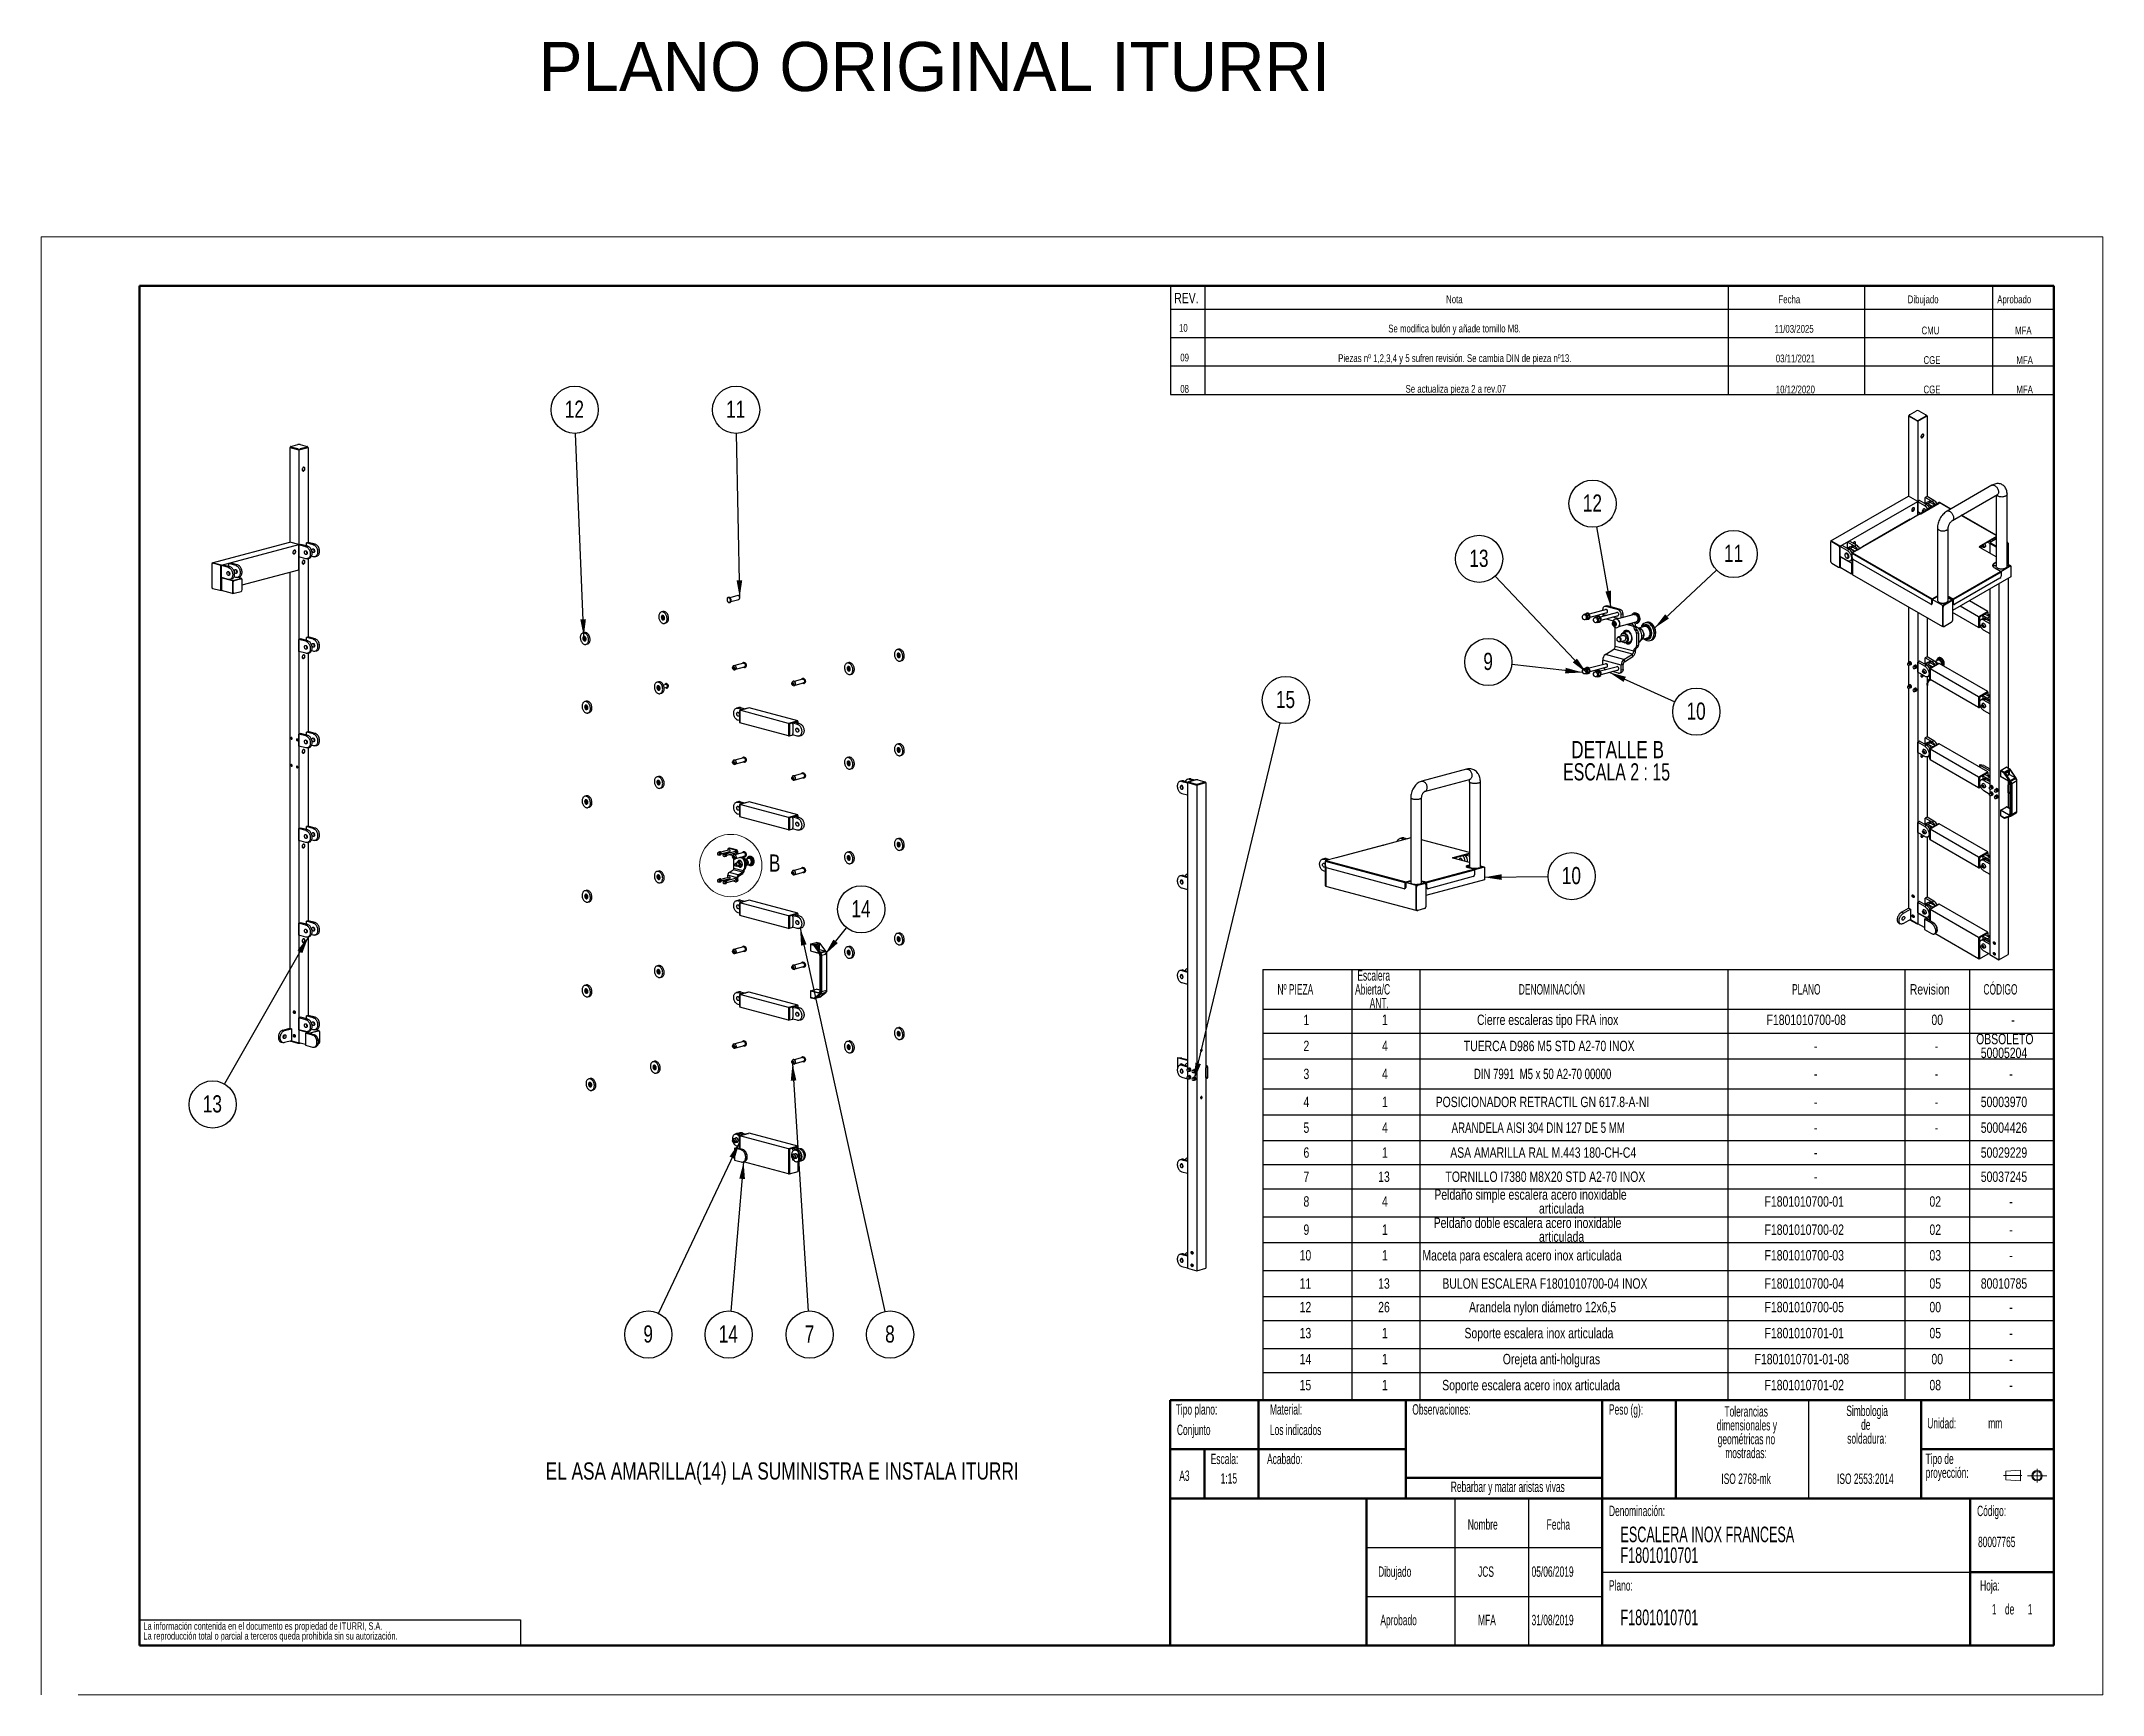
# Model space of a CAD drawing. Header units: millimetres. Extents: x -7982 to 6300, y -38 to 5016.
# Drawn here: x -7982 to -1682, y -38 to 5014 of the extents above; entities that cross this region are included whole.
import ezdxf

# ---------------------------------------------------------------- set-up
doc = ezdxf.new("R2010")
doc.units = ezdxf.units.MM
doc.header["$LTSCALE"] = 15
doc.linetypes.add('CENTERX2', pattern=[20.32, 12.7, -2.54, 2.54, -2.54])
doc.layers.add('FORMATO', color=7, linetype='Continuous')
doc.layers.add('SLD-0', color=179, linetype='Continuous')
doc.styles.add('SLDTEXTSTYLE0', font='TXT', dxfattribs={"width": 0.605})
doc.styles.add('SLDTEXTSTYLE1', font='TXT', dxfattribs={"width": 0.75})
doc.styles.add('SLDTEXTSTYLE2', font='TXT', dxfattribs={"width": 0.689655})
doc.styles.add('SLDTEXTSTYLE3', font='TXT', dxfattribs={"width": 0.69697})
doc.styles.add('SLDTEXTSTYLE4', font='TXT', dxfattribs={"width": 0.692308})
doc.dimstyles.new('SLDDIMSTYLE0', dxfattribs={"dimtxt": 0.18, "dimasz": 52.5, "dimexe": 0, "dimexo": 0.0625, "dimgap": 0, "dimtad": 0, "dimtih": 1, "dimtoh": 1, "dimdec": 0, "dimrnd": 1e-09, "dimzin": 0, "dimdsep": 46, "dimtxsty": 'Standard', "dimsah": 1, "dimcen": 0.09, "dimadec": 0, "dimazin": 0, "dimtfac": 52.5, "dimtdec": 0, "dimtofl": 0, "dimtmove": 0, "dimatfit": 3, "dimfxl": 1, "dimfrac": 2, "dimtolj": 1, "dimtzin": 0, "dimarcsym": 0})

msp = doc.modelspace()

# ---------------------------------------------------------------- texts
at = {"insert": (-6461.62, 5011.7), "char_height": 150, "attachment_point": 1}
msp.add_mtext_dynamic_manual_height_columns('PLANO ORIGINAL ITURRI', width=3387.0182, gutter_width=262.5, heights=[0], dxfattribs=at)
at = {"color": 7, "linetype": 'Continuous', "lineweight": 18, "insert": (-5758.16, 2529.17), "char_height": 52.5, "attachment_point": 1, "style": 'SLDTEXTSTYLE1'}
msp.add_mtext('B', dxfattribs=at)
at = {"layer": 'FORMATO', "style": 'SLDTEXTSTYLE1'}
for s, insert, char_height, attachment_point in [('REV.', (-4519.32, 4245.09), 31.75, 1), ('Nota', (-3688.49, 4237.2), 23.812, 1), ('Fecha', (-2672.96, 4237.2), 23.812, 1), ('Dibujado', (-2277.94, 4237.2), 23.812, 1), ('Aprobado', (-2004.21, 4237.2), 23.812, 1), ('10', (-4491.58, 4149.99), 23.812, 2), ('Se modifica bulón y añade tornillo M8.', (-3662.89, 4148.03), 23.8125, 2), ('11/03/2025', (-2625.15, 4147.06), 23.812, 2), ('CMU', (-2208.45, 4142.17), 23.812, 2), ('MFA', (-1924.5, 4142.17), 23.812, 2), ('09', (-4487.71, 4059.51), 23.812, 2), ('Piezas nº 1,2,3,4 y 5 sufren revisión. Se cambia DIN de pieza nº13.', (-3661.99, 4057.56), 23.8125, 2), ('03/11/2021', (-2621.28, 4056.58), 23.812, 2), ('CGE', (-2203.82, 4051.69), 23.812, 2), ('MFA', (-1920.63, 4051.69), 23.812, 2), ('08', (-4487.71, 3963.75), 23.812, 2), ('Se actualiza pieza 2 a rev.07', (-3659.11, 3963.75), 23.8125, 2), ('10/12/2020', (-2621.28, 3961.84), 23.812, 2), ('CGE', (-2203.82, 3961.84), 23.812, 2), ('MFA', (-1920.63, 3961.84), 23.812, 2)]:
    msp.add_mtext(s, dxfattribs=dict(at, insert=insert, char_height=char_height, attachment_point=attachment_point))
at = {"layer": 'FORMATO', "color": 0, "char_height": 31.75, "attachment_point": 1}
for s, insert, style in [('Escalera', (-3959.75, 2175.42), 'SLDTEXTSTYLE0'), ('Nº PIEZA', (-4203.93, 2133.09), 'SLDTEXTSTYLE0'), ('Abierta/C', (-3966.81, 2133.09), 'SLDTEXTSTYLE0'), ('ANT.', (-3922.12, 2090.76), 'SLDTEXTSTYLE0'), ('DENOMINACIÓN', (-3466.44, 2133.09), 'SLDTEXTSTYLE0'), ('PLANO', (-2631.39, 2133.09), 'SLDTEXTSTYLE0'), ('Revision', (-2271.52, 2133.09), 'SLDTEXTSTYLE1'), ('CÓDIGO', (-2046.58, 2133.09), 'SLDTEXTSTYLE0'), ('1', (-4124.44, 2039.93), 'SLDTEXTSTYLE1'), ('1', (-3884.46, 2039.93), 'SLDTEXTSTYLE1'), ('Cierre escaleras tipo FRA inox', (-3594.11, 2039.93), 'SLDTEXTSTYLE1'), ('F1801010700-08', (-2709.29, 2039.93), 'SLDTEXTSTYLE1'), ('00', (-2205.49, 2039.93), 'SLDTEXTSTYLE1'), ('-', (-1961.71, 2039.93), 'SLDTEXTSTYLE1'), ('2', (-4124.44, 1960.03), 'SLDTEXTSTYLE1'), ('4', (-3884.46, 1960.03), 'SLDTEXTSTYLE1'), ('TUERCA D986 M5 STD A2-70 INOX', (-3634.57, 1960.03), 'SLDTEXTSTYLE1'), ('OBSOLETO', (-2068.8, 1981.2), 'SLDTEXTSTYLE1'), ('-', (-2564.33, 1960.03), 'SLDTEXTSTYLE1'), ('-', (-2195.11, 1960.03), 'SLDTEXTSTYLE1'), ('50005204', (-2054.57, 1938.87), 'SLDTEXTSTYLE1'), ('3', (-4124.44, 1874.63), 'SLDTEXTSTYLE1'), ('4', (-3884.46, 1874.63), 'SLDTEXTSTYLE1'), ('DIN 7991  M5 x 50 A2-70 00000', (-3603.73, 1874.63), 'SLDTEXTSTYLE2'), ('-', (-2564.33, 1874.63), 'SLDTEXTSTYLE1'), ('-', (-2195.11, 1874.63), 'SLDTEXTSTYLE1'), ('-', (-1967.76, 1874.63), 'SLDTEXTSTYLE1'), ('4', (-4124.44, 1789.05), 'SLDTEXTSTYLE1'), ('1', (-3884.46, 1789.05), 'SLDTEXTSTYLE1'), ('POSICIONADOR RETRACTIL GN 617.8-A-NI', (-3720.47, 1789.05), 'SLDTEXTSTYLE1'), ('-', (-2564.33, 1789.05), 'SLDTEXTSTYLE1'), ('-', (-2195.11, 1789.05), 'SLDTEXTSTYLE1'), ('50003970', (-2054.57, 1789.05), 'SLDTEXTSTYLE1'), ('5', (-4124.44, 1710.39), 'SLDTEXTSTYLE1'), ('4', (-3884.46, 1710.39), 'SLDTEXTSTYLE1'), ('ARANDELA AISI 304 DIN 127 DE 5 MM', (-3671.81, 1710.39), 'SLDTEXTSTYLE3'), ('50004426', (-2054.57, 1710.39), 'SLDTEXTSTYLE1'), ('-', (-2564.33, 1710.39), 'SLDTEXTSTYLE1'), ('-', (-2195.11, 1710.39), 'SLDTEXTSTYLE1'), ('6', (-4124.44, 1634.27), 'SLDTEXTSTYLE1'), ('1', (-3884.46, 1634.27), 'SLDTEXTSTYLE1'), ('ASA AMARILLA RAL M.443 180-CH-C4', (-3675.9, 1634.27), 'SLDTEXTSTYLE1'), ('-', (-2564.33, 1634.27), 'SLDTEXTSTYLE1'), ('50029229', (-2054.57, 1634.27), 'SLDTEXTSTYLE1'), ('7', (-4124.44, 1560.51), 'SLDTEXTSTYLE1'), ('13', (-3896.19, 1560.51), 'SLDTEXTSTYLE1'), ('TORNILLO I7380 M8X20 STD A2-70 INOX', (-3690.45, 1560.51), 'SLDTEXTSTYLE1'), ('-', (-2564.33, 1560.51), 'SLDTEXTSTYLE1'), ('50037245', (-2054.57, 1560.51), 'SLDTEXTSTYLE1'), ('8', (-4124.44, 1484.86), 'SLDTEXTSTYLE1'), ('4', (-3884.46, 1484.86), 'SLDTEXTSTYLE1'), ('Peldaño simple escalera acero inoxidable', (-3724.44, 1506.03), 'SLDTEXTSTYLE1'), ('articulada', (-3404.76, 1463.69), 'SLDTEXTSTYLE1'), ('F1801010700-01', (-2715.35, 1484.86), 'SLDTEXTSTYLE1'), ('02', (-2211.55, 1484.86), 'SLDTEXTSTYLE1'), ('-', (-1967.76, 1484.86), 'SLDTEXTSTYLE1'), ('9', (-4124.44, 1398.64), 'SLDTEXTSTYLE1'), ('1', (-3884.46, 1398.64), 'SLDTEXTSTYLE1'), ('Peldaño doble escalera acero inoxidable', (-3726.55, 1419.8), 'SLDTEXTSTYLE1'), ('F1801010700-02', (-2715.35, 1398.64), 'SLDTEXTSTYLE1'), ('02', (-2211.55, 1398.64), 'SLDTEXTSTYLE1'), ('articulada', (-3404.76, 1377.47), 'SLDTEXTSTYLE1'), ('-', (-1967.76, 1398.64), 'SLDTEXTSTYLE1'), ('10', (-4136.17, 1320.43), 'SLDTEXTSTYLE1'), ('1', (-3884.46, 1320.43), 'SLDTEXTSTYLE1'), ('Maceta para escalera acero inox articulada', (-3761.01, 1320.43), 'SLDTEXTSTYLE1'), ('F1801010700-03', (-2715.35, 1320.43), 'SLDTEXTSTYLE1'), ('03', (-2211.55, 1320.43), 'SLDTEXTSTYLE1'), ('-', (-1967.76, 1320.43), 'SLDTEXTSTYLE1'), ('11', (-4136.17, 1234.21), 'SLDTEXTSTYLE1'), ('13', (-3896.19, 1234.21), 'SLDTEXTSTYLE1'), ('BULON ESCALERA F1801010700-04 INOX', (-3699.89, 1234.21), 'SLDTEXTSTYLE1'), ('F1801010700-04', (-2715.35, 1234.21), 'SLDTEXTSTYLE1'), ('05', (-2211.55, 1234.21), 'SLDTEXTSTYLE1'), ('80010785', (-2054.57, 1234.21), 'SLDTEXTSTYLE1'), ('12', (-4136.17, 1162.14), 'SLDTEXTSTYLE1'), ('26', (-3896.19, 1162.14), 'SLDTEXTSTYLE1'), ('Arandela nylon diámetro 12x6,5', (-3618.51, 1162.14), 'SLDTEXTSTYLE1'), ('F1801010700-05', (-2715.35, 1162.14), 'SLDTEXTSTYLE1'), ('00', (-2211.55, 1162.14), 'SLDTEXTSTYLE1'), ('-', (-1967.76, 1162.14), 'SLDTEXTSTYLE1'), ('13', (-4136.17, 1082.71), 'SLDTEXTSTYLE1'), ('1', (-3884.46, 1082.71), 'SLDTEXTSTYLE1'), ('Soporte escalera inox articulada', (-3632.42, 1082.71), 'SLDTEXTSTYLE1'), ('F1801010701-01', (-2715.35, 1082.71), 'SLDTEXTSTYLE1'), ('05', (-2211.55, 1082.71), 'SLDTEXTSTYLE1'), ('-', (-1967.76, 1082.71), 'SLDTEXTSTYLE1'), ('14', (-4136.17, 1003.27), 'SLDTEXTSTYLE1'), ('1', (-3884.46, 1003.27), 'SLDTEXTSTYLE1'), ('Orejeta anti-holguras', (-3515.3, 1003.27), 'SLDTEXTSTYLE1'), ('F1801010701-01-08', (-2745.83, 1003.27), 'SLDTEXTSTYLE1'), ('00', (-2205.49, 1003.27), 'SLDTEXTSTYLE1'), ('-', (-1967.76, 1003.27), 'SLDTEXTSTYLE1'), ('15', (-4136.17, 923.84), 'SLDTEXTSTYLE1'), ('1', (-3884.46, 923.84), 'SLDTEXTSTYLE1'), ('Soporte escalera acero inox articulada', (-3700.42, 923.84), 'SLDTEXTSTYLE1'), ('F1801010701-02', (-2715.35, 923.84), 'SLDTEXTSTYLE1'), ('08', (-2211.55, 923.84), 'SLDTEXTSTYLE1'), ('-', (-1967.76, 923.84), 'SLDTEXTSTYLE1')]:
    msp.add_mtext(s, dxfattribs=dict(at, insert=insert, style=style))
at = {"layer": 'FORMATO', "color": 7, "insert": (-6440.28, 671.73), "char_height": 52.5, "attachment_point": 1, "style": 'SLDTEXTSTYLE1'}
msp.add_mtext('EL ASA AMARILLA(14) LA SUMINISTRA E INSTALA ITURRI', dxfattribs=at)
at = {"layer": 'SLD-0', "style": 'SLDTEXTSTYLE0'}
for s, insert, char_height, attachment_point in [('Tipo plano:', (-4514.92, 849.52), 31.75, 1), ('Material:', (-4226.91, 849.52), 31.75, 1), ('Observaciones:', (-3791.78, 849.52), 31.75, 1), ('Peso (g):', (-3190.81, 849.52), 31.75, 1), ('Conjunto', (-4511.2, 787.1), 31.75, 1), ('Los indicados', (-4226.91, 787.1), 31.75, 1), ('Unidad:', (-2218.17, 807.37), 31.75, 1), ('mm', (-2031.92, 807.37), 31.75, 1), ('Escala:', (-4407.91, 698.33), 31.75, 1), ('Acabado:', (-4235.78, 698.33), 31.75, 1), ('A3', (-4503.97, 646.93), 31.75, 1), ('1:15', (-4377.5, 638.83), 31.75, 1), ('ISO 2768-mk', (-2771.81, 637.71), 31.75, 2), ('ISO 2553:2014', (-2407.48, 637.71), 31.75, 2), ('Rebarbar y matar aristas vivas', (-3500.08, 613.17), 31.75, 2), ('Denominación:', (-3190.81, 539.53), 31.75, 1), ('Código:', (-2065.89, 539.53), 31.75, 1), ('Nombre', (-3622.29, 498.13), 31.75, 1), ('Fecha', (-3381.23, 498.13), 31.75, 1), ('80007765', (-2063.06, 444.71), 31.75, 1), ('Dibujado', (-3896.26, 353.92), 31.75, 1), ('JCS', (-3590.83, 353.92), 31.75, 1), ('05/06/2019', (-3427.43, 353.92), 31.75, 1), ('Plano:', (-3190.81, 311.89), 31.75, 1), ('Hoja:', (-2056.65, 311.89), 31.75, 1), ('Aprobado', (-3889.49, 206.05), 31.75, 1), ('MFA', (-3590.83, 206.05), 31.75, 1), ('31/08/2019', (-3427.43, 206.05), 31.75, 1), ('F1801010701', (-3155.77, 222.01), 47.625, 1), ('1', (-2020.67, 238.94), 31.75, 1), ('1', (-2020.67, 238.94), 31.75, 1), ('de', (-1980.69, 238.94), 31.75, 1), ('de', (-1980.69, 238.94), 31.75, 1), ('1', (-1910.9, 238.94), 31.75, 1), ('1', (-1910.9, 238.94), 31.75, 1)]:
    msp.add_mtext(s, dxfattribs=dict(at, insert=insert, char_height=char_height, attachment_point=attachment_point))

# ---------------------------------------------------------------- blocks, each defined once
blk = doc.blocks.new('Bloque3')
at = {"color": 7, "linetype": 'CENTERX2', "lineweight": 18}
for p, q in [((5968.9, 1950.8), (5922, 1950.8)), ((5983.2, 1950.3), (6032.4, 1950.3)), ((6007.8, 1932.7), (6007.8, 1967.9))]:
    blk.add_line(p, q, dxfattribs=at)
at = {"color": 7, "linetype": 'Continuous', "lineweight": 18}
for p, q in [((5965.3, 1964.2), (5928.5, 1961.5)), ((5928.5, 1961.5), (5928.5, 1940.1)), ((5965.3, 1964.2), (5965.3, 1937.5)), ((5965.3, 1937.5), (5928.5, 1940.1))]:
    blk.add_line(p, q, dxfattribs=at)
for radius in [13.4, 10.7]:
    blk.add_circle((6007.8, 1950.3), radius, dxfattribs=at)
blk = doc.blocks.new('SW_NOTE_0')
at = {"layer": 'SLD-0', "color": 0, "char_height": 31.75, "attachment_point": 2, "style": 'SLDTEXTSTYLE0'}
for s, insert in [('dimensionales y', (113.1, -1.4)), ('Tolerancias', (111.1, 40.9)), ('geométricas no', (111.9, -43.7)), ('mostradas:', (110.7, -86.1))]:
    blk.add_mtext(s, dxfattribs=dict(at, insert=insert))
blk = doc.blocks.new('SW_NOTE_0_1')
at = {"layer": 'SLD-0', "color": 0, "char_height": 31.75, "attachment_point": 1, "style": 'SLDTEXTSTYLE0'}
for s, insert in [('Tipo de', (0, 40.9)), ('proyección:', (0, -1.4))]:
    blk.add_mtext(s, dxfattribs=dict(at, insert=insert))
blk = doc.blocks.new('SW_NOTE_0_2')
at = {"layer": 'SLD-0', "color": 0, "char_height": 31.75, "attachment_point": 2, "style": 'SLDTEXTSTYLE0'}
for s, insert in [('Simbologia', (106.7, 40.9)), ('de', (102.6, -1.4)), ('soldadura:', (106, -43.7))]:
    blk.add_mtext(s, dxfattribs=dict(at, insert=insert))
blk = doc.blocks.new('SW_NOTE_0_3')
at = {"layer": 'SLD-0', "color": 0, "char_height": 22.5, "attachment_point": 1, "style": 'SLDTEXTSTYLE1'}
for s, insert in [('La información contenida en el documento es propiedad de ITURRI, S.A.', (0, 28.9)), ('La reproducción total o parcial a terceros queda prohibida sin su autorización.', (0, -1.1))]:
    blk.add_mtext(s, dxfattribs=dict(at, insert=insert))
blk = doc.blocks.new('SW_NOTE_0_4')
at = {"layer": 'SLD-0', "color": 0, "char_height": 47.625, "attachment_point": 1, "style": 'SLDTEXTSTYLE0'}
for s, insert in [('ESCALERA INOX FRANCESA', (0, 61.4)), ('F1801010701', (0, -2.1))]:
    blk.add_mtext(s, dxfattribs=dict(at, insert=insert))
blk = doc.blocks.new('SW_NOTE_0_5')
at = {"layer": 'FORMATO', "color": 0}
blk.add_circle((45.1, 56.3), 72.1, dxfattribs=at)
at = {"layer": 'FORMATO', "color": 0, "insert": (44.6, 84.3), "char_height": 52.5, "attachment_point": 2, "style": 'SLDTEXTSTYLE1'}
blk.add_mtext('14', dxfattribs=at)
blk = doc.blocks.new('SW_NOTE_0_6')
at = {"layer": 'FORMATO', "color": 0}
blk.add_circle((-2.9, 72.1), 72.1, dxfattribs=at)
at = {"layer": 'FORMATO', "color": 0, "insert": (-3.9, 100.1), "char_height": 52.5, "attachment_point": 2, "style": 'SLDTEXTSTYLE1'}
blk.add_mtext('12', dxfattribs=at)
blk = doc.blocks.new('SW_NOTE_0_7')
at = {"layer": 'FORMATO', "color": 0}
blk.add_circle((-1.4, 72.1), 72.1, dxfattribs=at)
at = {"layer": 'FORMATO', "color": 0, "insert": (-2.5, 100.2), "char_height": 52.5, "attachment_point": 2, "style": 'SLDTEXTSTYLE1'}
blk.add_mtext('11', dxfattribs=at)
blk = doc.blocks.new('SW_NOTE_0_8')
at = {"layer": 'FORMATO', "color": 0}
blk.add_circle((72.1, 1), 72.1, dxfattribs=at)
at = {"layer": 'FORMATO', "color": 0, "insert": (71.1, 29), "char_height": 52.5, "attachment_point": 2, "style": 'SLDTEXTSTYLE1'}
blk.add_mtext('10', dxfattribs=at)
blk = doc.blocks.new('SW_NOTE_0_9')
at = {"layer": 'FORMATO', "color": 0}
blk.add_circle((16.9, 70.1), 72.1, dxfattribs=at)
at = {"layer": 'FORMATO', "color": 0, "insert": (15.9, 98.2), "char_height": 52.5, "attachment_point": 2, "style": 'SLDTEXTSTYLE1'}
blk.add_mtext('15', dxfattribs=at)
blk = doc.blocks.new('SW_NOTE_0_10')
at = {"layer": 'FORMATO', "color": 0}
blk.add_circle((15.6, -70.4), 72.1, dxfattribs=at)
at = {"layer": 'FORMATO', "color": 0, "insert": (15.1, -42.4), "char_height": 52.5, "attachment_point": 2, "style": 'SLDTEXTSTYLE1'}
blk.add_mtext('8', dxfattribs=at)
blk = doc.blocks.new('SW_NOTE_0_11')
at = {"layer": 'FORMATO', "color": 0}
blk.add_circle((4.6, -72), 72.1, dxfattribs=at)
at = {"layer": 'FORMATO', "color": 0, "insert": (4, -43.9), "char_height": 52.5, "attachment_point": 2, "style": 'SLDTEXTSTYLE1'}
blk.add_mtext('7', dxfattribs=at)
blk = doc.blocks.new('SW_NOTE_0_12')
at = {"layer": 'FORMATO', "color": 0}
blk.add_circle((-6.2, -71.9), 72.1, dxfattribs=at)
at = {"layer": 'FORMATO', "color": 0, "insert": (-7.3, -43.8), "char_height": 52.5, "attachment_point": 2, "style": 'SLDTEXTSTYLE1'}
blk.add_mtext('14', dxfattribs=at)
blk = doc.blocks.new('SW_NOTE_0_13')
at = {"layer": 'FORMATO', "color": 0}
blk.add_circle((-30.9, -65.2), 72.1, dxfattribs=at)
at = {"layer": 'FORMATO', "color": 0, "insert": (-31.4, -37.1), "char_height": 52.5, "attachment_point": 2, "style": 'SLDTEXTSTYLE1'}
blk.add_mtext('9', dxfattribs=at)
blk = doc.blocks.new('SW_NOTE_0_14')
at = {"layer": 'FORMATO', "color": 0}
blk.add_circle((-35.8, -62.6), 72.1, dxfattribs=at)
at = {"layer": 'FORMATO', "color": 0, "insert": (-36.8, -34.6), "char_height": 52.5, "attachment_point": 2, "style": 'SLDTEXTSTYLE1'}
blk.add_mtext('13', dxfattribs=at)
blk = doc.blocks.new('SW_NOTE_0_15')
at = {"layer": 'FORMATO', "color": 0, "char_height": 52.5, "attachment_point": 2}
for s, insert, style in [('DETALLE B', (162.4, 67.7), 'SLDTEXTSTYLE1'), ('ESCALA 2 : 15', (159.2, -0.2), 'SLDTEXTSTYLE4')]:
    blk.add_mtext(s, dxfattribs=dict(at, insert=insert, style=style))
blk = doc.blocks.new('SW_NOTE_0_16')
at = {"layer": 'FORMATO', "color": 0}
blk.add_circle((-12.7, 71), 72.1, dxfattribs=at)
at = {"layer": 'FORMATO', "color": 0, "insert": (-13.2, 99.1), "char_height": 52.5, "attachment_point": 2, "style": 'SLDTEXTSTYLE1'}
blk.add_mtext('12', dxfattribs=at)
blk = doc.blocks.new('SW_NOTE_0_17')
at = {"layer": 'FORMATO', "color": 0}
blk.add_circle((-71.7, 8), 72.1, dxfattribs=at)
at = {"layer": 'FORMATO', "color": 0, "insert": (-72.2, 36), "char_height": 52.5, "attachment_point": 2, "style": 'SLDTEXTSTYLE1'}
blk.add_mtext('9', dxfattribs=at)
blk = doc.blocks.new('SW_NOTE_0_18')
at = {"layer": 'FORMATO', "color": 0}
blk.add_circle((52.7, 49.3), 72.1, dxfattribs=at)
at = {"layer": 'FORMATO', "color": 0, "insert": (52.1, 77.3), "char_height": 52.5, "attachment_point": 2, "style": 'SLDTEXTSTYLE1'}
blk.add_mtext('11', dxfattribs=at)
blk = doc.blocks.new('SW_NOTE_0_19')
at = {"layer": 'FORMATO', "color": 0}
blk.add_circle((65.7, -29.7), 72.1, dxfattribs=at)
at = {"layer": 'FORMATO', "color": 0, "insert": (65.2, -1.6), "char_height": 52.5, "attachment_point": 2, "style": 'SLDTEXTSTYLE1'}
blk.add_mtext('10', dxfattribs=at)
blk = doc.blocks.new('SW_NOTE_0_20')
at = {"layer": 'FORMATO', "color": 0}
blk.add_circle((-49.5, 52.5), 72.1, dxfattribs=at)
at = {"layer": 'FORMATO', "color": 0, "insert": (-50, 80.5), "char_height": 52.5, "attachment_point": 2, "style": 'SLDTEXTSTYLE1'}
blk.add_mtext('13', dxfattribs=at)

# ---------------------------------------------------------------- linework, layer by layer
at = {"color": 7, "linetype": 'Continuous', "lineweight": 18}
for p, q in [((-7981.86, 4416.81), (-1681.86, 4416.81)), ((-7981.86, 4416.81), (-7981.86, -38.21)), ((-1681.86, 4416.81), (-1681.86, -38.19)), ((-7868.9, -38.19), (-1681.86, -38.19))]:
    msp.add_line(p, q, dxfattribs=at)
at = {"color": 7, "linetype": 'Continuous', "lineweight": 50}
for p, q in [((-1831.86, 4266.81), (-7681.86, 4266.81)), ((-7681.86, 111.81), (-7681.86, 4266.81)), ((-1831.86, 111.81), (-1831.86, 4266.81)), ((-4531.86, 861.81), (-1831.86, 861.81)), ((-4531.86, 861.81), (-4531.86, 111.81)), ((-7681.86, 111.81), (-1831.86, 111.81))]:
    msp.add_line(p, q, dxfattribs=at)
at = {"color": 7, "linetype": 'Continuous', "lineweight": 25}
for p, q in [((-2273.49, 3870.28), (-2275.56, 3869.08)), ((-2275.56, 3869.08), (-2247.27, 3852.76)), ((-2275.56, 3869.08), (-2275.56, 3624.12)), ((-2273.49, 3870.72), (-2273.49, 3869.08)), ((-2272.02, 3872.76), (-2250.81, 3885)), ((-2250.81, 3856.43), (-2272.02, 3868.68)), ((-2272.02, 3868.68), (-2272.02, 3867.04)), ((-2250.81, 3854.8), (-2272.02, 3867.04)), ((-2250.81, 3854.8), (-2250.81, 3856.43)), ((-2247.27, 3852.76), (-2218.99, 3869.08)), ((-2247.27, 3852.76), (-2247.27, 3566.16)), ((-2243.74, 3885), (-2222.52, 3872.76)), ((-2222.52, 3868.68), (-2243.74, 3856.43)), ((-2222.52, 3867.04), (-2243.74, 3854.8)), ((-2243.74, 3856.43), (-2243.74, 3854.8)), ((-2222.52, 3867.04), (-2222.52, 3868.68)), ((-2221.06, 3869.08), (-2221.06, 3870.72)), ((-2218.99, 3869.08), (-2221.06, 3870.28)), ((-2218.99, 3869.08), (-2218.99, 3623.31)), ((-7219.07, 3775.71), (-7197.86, 3781.39)), ((-7190.79, 3781.39), (-7169.57, 3775.71)), ((-7220.54, 3773.39), (-7222.61, 3772.84)), ((-7222.61, 3772.84), (-7194.32, 3765.26)), ((-7222.61, 3772.84), (-7222.61, 3483.8)), ((-7220.54, 3774.76), (-7220.54, 3772.84)), ((-7197.86, 3768.13), (-7219.07, 3773.82)), ((-7219.07, 3773.82), (-7219.07, 3771.89)), ((-7197.86, 3766.21), (-7219.07, 3771.89)), ((-7197.86, 3766.21), (-7197.86, 3768.13)), ((-7194.32, 3765.26), (-7166.04, 3772.84)), ((-7194.32, 3765.26), (-7194.32, 1953.99)), ((-7169.57, 3773.82), (-7190.79, 3768.13)), ((-7169.57, 3771.89), (-7190.79, 3766.21)), ((-7190.79, 3768.13), (-7190.79, 3766.21)), ((-7169.57, 3771.89), (-7169.57, 3773.82)), ((-7168.11, 3772.84), (-7168.11, 3774.76)), ((-7166.04, 3772.84), (-7168.11, 3773.39)), ((-7166.04, 3772.84), (-7166.04, 3482.84)), ((-2020.41, 3657.43), (-2157.59, 3578.24)), ((-2512.44, 3487.37), (-2275.56, 3624.12)), ((-2484.15, 3471.05), (-2247.27, 3607.79)), ((-2247.27, 3607.79), (-2275.56, 3624.12)), ((-2181.51, 3604.12), (-2269.9, 3553.09)), ((-2241.62, 3610.24), (-2247.27, 3606.98)), ((-2247.27, 3566.16), (-2247.27, 3607.79)), ((-2247.27, 3575.95), (-2247.27, 3606.98)), ((-2226.06, 3594.73), (-2247.27, 3606.98)), ((-2220.4, 3598), (-2241.62, 3610.24)), ((-2239.5, 3570.65), (-2201.31, 3592.69)), ((-2238.08, 3569.83), (-2181.51, 3602.49)), ((-2220.4, 3598), (-2226.06, 3594.73)), ((-2224.63, 3600.83), (-2224.97, 3600.63)), ((-2217.88, 3605.88), (-2224.95, 3601.79)), ((-2218.99, 3623.31), (-2224.65, 3620.04)), ((-2224.65, 3601.97), (-2224.65, 3620.04)), ((-2203.43, 3607.79), (-2224.65, 3620.04)), ((-2197.78, 3611.06), (-2218.99, 3623.31)), ((-2208.38, 3604.94), (-2215.45, 3600.85)), ((-2215.45, 3600.85), (-2201.31, 3592.69)), ((-2212.61, 3607.77), (-2214.34, 3606.77)), ((-2208.38, 3604.94), (-2194.24, 3596.77)), ((-2197.78, 3611.06), (-2203.43, 3607.79)), ((-2194.24, 3596.77), (-2184.34, 3602.49)), ((-2184.34, 3602.49), (-2182.93, 3601.67)), ((-2146.55, 3584.61), (-2180.51, 3604.22)), ((-2141.09, 3549.66), (-2003.91, 3628.85)), ((-2007.45, 3626.81), (-2007.45, 3410.43)), ((-1974.45, 3410.43), (-1974.45, 3630.89)), ((-2270.9, 3553.19), (-2415.86, 3469.51)), ((-2269.9, 3553.09), (-2414.86, 3469.41)), ((-2238.79, 3571.05), (-2247.27, 3575.95)), ((-2238.08, 3569.83), (-2241.62, 3567.79)), ((-2239.5, 3569.01), (-2239.5, 3570.65)), ((-2239.5, 3570.65), (-2238.08, 3569.83)), ((-2231.54, 3577.97), (-2230.83, 3579.78)), ((-2231.54, 3577.97), (-2229.7, 3579.04)), ((-2230.46, 3575.86), (-2231.54, 3577.97)), ((-2231.3, 3575.75), (-2231.09, 3575.46)), ((-2230.83, 3579.78), (-2228.82, 3579.02)), ((-2229.7, 3579.04), (-2229.56, 3579.3)), ((-2228.82, 3579.02), (-2227.95, 3577.31)), ((-2007.45, 3504.31), (-2113.55, 3565.56)), ((-7459.49, 3420.34), (-7222.61, 3483.8)), ((-7431.2, 3412.76), (-7194.32, 3476.23)), ((-7194.32, 3476.23), (-7222.61, 3483.8)), ((-7188.67, 3476.78), (-7194.32, 3475.26)), ((-7194.32, 3399.15), (-7194.32, 3476.23)), ((-7194.32, 3438.65), (-7194.32, 3475.26)), ((-7173.11, 3469.58), (-7194.32, 3475.26)), ((-7167.45, 3471.1), (-7188.67, 3476.78)), ((-7167.45, 3471.1), (-7173.11, 3469.58)), ((-7166.04, 3482.84), (-7171.7, 3481.33)), ((-7171.7, 3472.23), (-7171.7, 3481.33)), ((-7150.48, 3475.64), (-7171.7, 3481.33)), ((-7144.83, 3477.16), (-7166.04, 3482.84)), ((-7144.83, 3477.16), (-7150.48, 3475.64)), ((-2513.85, 3482.47), (-2513.85, 3425.32)), ((-2511.4, 3485.58), (-2512.82, 3484.76)), ((-2484.15, 3471.05), (-2512.44, 3487.37)), ((-2512.44, 3487.37), (-2512.44, 3484.98)), ((-2508.9, 3485.33), (-2510.32, 3484.52)), ((-2489.1, 3472.27), (-2510.32, 3484.52)), ((-2487.69, 3473.09), (-2508.9, 3485.33)), ((-2489.1, 3472.27), (-2487.69, 3473.09)), ((-2484.15, 3466.96), (-2485.57, 3466.15)), ((-2485.57, 3408.99), (-2485.57, 3466.15)), ((-2478.5, 3473.49), (-2484.15, 3470.23)), ((-2484.15, 3405.72), (-2484.15, 3471.05)), ((-2484.15, 3439.2), (-2484.15, 3470.23)), ((-2462.94, 3457.98), (-2484.15, 3470.23)), ((-2484.15, 3409.8), (-2484.15, 3466.96)), ((-2457.28, 3461.25), (-2478.5, 3473.49)), ((-2454.76, 3469.13), (-2461.83, 3465.05)), ((-2455.87, 3486.56), (-2461.53, 3483.29)), ((-2461.53, 3465.22), (-2461.53, 3483.29)), ((-2440.31, 3471.05), (-2461.53, 3483.29)), ((-2434.66, 3474.31), (-2455.87, 3486.56)), ((-2445.26, 3468.19), (-2452.33, 3464.11)), ((-2449.49, 3471.02), (-2451.22, 3470.02)), ((-2414.86, 3469.41), (-2446.68, 3451.04)), ((-2445.26, 3468.19), (-2431.12, 3460.02)), ((-2434.66, 3474.31), (-2440.31, 3471.05)), ((-2431.12, 3460.02), (-2421.22, 3465.74)), ((-2421.22, 3465.74), (-2419.81, 3464.92)), ((-2187.05, 3527.21), (-2187.05, 3306.74)), ((-2154.05, 3306.74), (-2154.05, 3527.21)), ((-2054.89, 3469.85), (-2058.4, 3467.82)), ((-2057.77, 3471.45), (-2007.45, 3500.5)), ((-2057.77, 3469.82), (-2007.45, 3498.87)), ((-2057.77, 3471.45), (-2057.77, 3469.82)), ((-2007.45, 3438.32), (-2057.77, 3467.37)), ((-2050.61, 3471.82), (-2050.49, 3471.58)), ((-2050.55, 3473.87), (-2048.76, 3474.9)), ((-2050.55, 3473.87), (-2050.41, 3474.07)), ((-2049.5, 3471.24), (-2050.55, 3473.87)), ((-2049.5, 3471.24), (-2047.67, 3472.3)), ((-2047.46, 3470.09), (-2049.5, 3471.24)), ((-2048.87, 3474.96), (-2047.51, 3474.2)), ((-2047.51, 3474.2), (-2046.46, 3471.57)), ((-2046.46, 3471.57), (-2047.46, 3470.09)), ((-2033.73, 3483.7), (-2027.36, 3480.03)), ((-2028.07, 3486.97), (-2023.83, 3484.52)), ((-2025.29, 3482.04), (-2027.36, 3480.84)), ((-2027.36, 3480.84), (-2027.36, 3449.82)), ((-2027.36, 3480.84), (-2007.45, 3469.35)), ((-2027.36, 3480.03), (-2027.36, 3449.82)), ((-2025.29, 3482.48), (-2025.29, 3480.84)), ((-2023.83, 3484.52), (-2007.45, 3493.97)), ((-2007.45, 3470.98), (-2023.83, 3480.43)), ((-2023.83, 3480.43), (-2023.83, 3478.8)), ((-2007.45, 3469.35), (-2023.83, 3478.8)), ((-2011.1, 3496.76), (-2007.45, 3494.65)), ((-1974.45, 3484.58), (-1974.33, 3484.52)), ((-1974.45, 3478.73), (-1970.79, 3480.84)), ((-1974.33, 3480.43), (-1974.45, 3480.37)), ((-1974.33, 3478.8), (-1974.45, 3478.73)), ((-1974.33, 3478.8), (-1974.33, 3480.43)), ((-1972.87, 3480.84), (-1972.87, 3482.48)), ((-1970.79, 3480.84), (-1972.87, 3482.04)), ((-1970.79, 3480.84), (-1970.79, 3415.53)), ((-7460.9, 3415.15), (-7460.9, 3347.7)), ((-7431.2, 3412.76), (-7459.49, 3420.34)), ((-7459.49, 3420.34), (-7459.49, 3418.62)), ((-7457.25, 3419.41), (-7458.66, 3419.03)), ((-7455.95, 3419.39), (-7457.37, 3419.02)), ((-7436.15, 3413.33), (-7457.37, 3419.02)), ((-7434.74, 3413.71), (-7455.95, 3419.39)), ((-7436.15, 3413.33), (-7434.74, 3413.71)), ((-7431.2, 3407.95), (-7432.62, 3407.57)), ((-7432.62, 3340.13), (-7432.62, 3407.57)), ((-7425.55, 3413.32), (-7431.2, 3411.8)), ((-7431.2, 3335.69), (-7431.2, 3412.76)), ((-7431.2, 3375.19), (-7431.2, 3411.8)), ((-7409.99, 3406.12), (-7431.2, 3411.8)), ((-7431.2, 3340.51), (-7431.2, 3407.95)), ((-7404.33, 3407.63), (-7425.55, 3413.32)), ((-7404.33, 3407.63), (-7409.99, 3406.12)), ((-7402.92, 3419.38), (-7408.58, 3417.86)), ((-7408.58, 3408.77), (-7408.58, 3417.86)), ((-7387.36, 3412.18), (-7408.58, 3417.86)), ((-7381.71, 3413.69), (-7402.92, 3419.38)), ((-7381.71, 3413.69), (-7387.36, 3412.18)), ((-7209.88, 3447.77), (-7210.7, 3447.66)), ((-7173.11, 3432.97), (-7194.32, 3438.65)), ((-7168.19, 3432.92), (-7162.54, 3434.44)), ((-7166.04, 3433.5), (-7166.04, 3193.81)), ((-7150.48, 3439.03), (-7155.84, 3440.47)), ((-7145.57, 3438.98), (-7139.91, 3440.5)), ((-2510.32, 3419.19), (-2489.1, 3406.95)), ((-2486.6, 3406.7), (-2485.19, 3407.52)), ((-2486.23, 3406.92), (-2484.15, 3405.72)), ((-2485.57, 3408.99), (-2484.15, 3409.8)), ((-2462.94, 3426.95), (-2484.15, 3439.2)), ((-2483.45, 3438.79), (-2484.15, 3438.38)), ((-2450.21, 3418.79), (-2484.15, 3438.38)), ((-2484.15, 3438.38), (-2484.15, 3405.72)), ((-2450.21, 3386.13), (-2484.15, 3405.72)), ((-2470.01, 3444.92), (-2470.01, 3444.51)), ((-2466.94, 3449.4), (-2468.35, 3448.58)), ((-2464.71, 3435.32), (-2464.36, 3435.12)), ((-2457.28, 3461.25), (-2462.94, 3457.98)), ((-2461.51, 3464.08), (-2461.85, 3463.88)), ((-2460.36, 3434.72), (-2458.94, 3435.54)), ((-2453.44, 3426.01), (-2448.09, 3429.1)), ((-2452.33, 3464.11), (-2438.19, 3455.94)), ((-2448.09, 3420.01), (-2450.21, 3418.79)), ((-2450.21, 3418.79), (-2450.21, 3386.13)), ((-2448.8, 3413.89), (-2450.21, 3414.71)), ((-2450.21, 3414.71), (-2450.21, 3390.21)), ((-2448.8, 3413.89), (-2448.8, 3389.39)), ((-2448.09, 3450.23), (-2446.71, 3451.03)), ((-2448.09, 3448.59), (-2448.09, 3450.23)), ((-2448.09, 3450.23), (-2447.68, 3449.99)), ((-2204.14, 3307.76), (-2448.09, 3448.59)), ((-2448.09, 3436.35), (-2448.09, 3448.59)), ((-2448.09, 3386.54), (-2448.09, 3436.35)), ((-2446.68, 3451.04), (-2202.73, 3310.21)), ((-2446.68, 3432.26), (-2446.68, 3384.09)), ((-2207.68, 3293.47), (-2444.56, 3430.22)), ((-2007.45, 3410.63), (-2017.46, 3410.63)), ((-2011.81, 3420.43), (-2007.45, 3422.95)), ((-2011.81, 3418.8), (-2007.45, 3421.31)), ((-2011.81, 3420.43), (-2011.81, 3418.8)), ((-1994.13, 3393.9), (-2011.81, 3404.1)), ((-1962.31, 3410.63), (-1993.13, 3392.84)), ((-1962.31, 3410.63), (-1974.45, 3417.64)), ((-1962.31, 3410.63), (-1974.45, 3410.63)), ((-1962.31, 3410.63), (-1962.31, 3377.97)), ((-7459.49, 3343.47), (-7459.49, 3343.27)), ((-7459.49, 3343.27), (-7459.27, 3343.21)), ((-7457.37, 3341.94), (-7436.15, 3336.26)), ((-7432.62, 3340.13), (-7431.2, 3340.51)), ((-7409.99, 3369.51), (-7431.2, 3375.19)), ((-7429.41, 3374.71), (-7431.2, 3374.23)), ((-7397.26, 3365.13), (-7431.2, 3374.23)), ((-7431.2, 3374.23), (-7431.2, 3335.69)), ((-7405.07, 3369.46), (-7399.42, 3370.97)), ((-7368.98, 3372.71), (-7397.26, 3365.13)), ((-7397.26, 3365.13), (-7397.26, 3326.59)), ((-7395.85, 3359.94), (-7397.26, 3360.32)), ((-7397.26, 3360.32), (-7397.26, 3331.41)), ((-7395.85, 3359.94), (-7395.85, 3331.03)), ((-7372.51, 3371.76), (-7393.73, 3366.08)), ((-7393.73, 3366.08), (-7392.31, 3365.7)), ((-7387.36, 3375.57), (-7392.72, 3377)), ((-7371.1, 3371.38), (-7392.31, 3365.7)), ((-7382.45, 3375.52), (-7376.79, 3377.04)), ((-7368.98, 3372.71), (-7380.96, 3375.92)), ((-7371.1, 3371.38), (-7372.51, 3371.76)), ((-7369.81, 3371.4), (-7371.22, 3371.78)), ((-7368.98, 3370.99), (-7368.98, 3372.71)), ((-7367.56, 3352.74), (-7194.32, 3399.15)), ((-7367.56, 3338.61), (-7367.56, 3367.51)), ((-7222.61, 3391.57), (-7222.61, 1998.17)), ((-2450.21, 3390.21), (-2448.8, 3389.39)), ((-2450.21, 3386.13), (-2448.14, 3387.32)), ((-2449.18, 3387.92), (-2448.09, 3387.3)), ((-2448.09, 3386.54), (-2446.68, 3385.72)), ((-2170.91, 3224.89), (-2446.68, 3384.09)), ((-1962.31, 3377.97), (-2141.21, 3274.69)), ((-2139.09, 3310.21), (-1994.13, 3393.9)), ((-1992.71, 3391.45), (-2137.67, 3307.76)), ((-1996.25, 3373.07), (-2134.14, 3293.47)), ((-2027.36, 3340.41), (-2027.36, 2735.59)), ((-1999.08, 3356.74), (-1999.08, 2207.04)), ((-1992.71, 3391.45), (-1992.71, 3379.2)), ((-1970.79, 3373.07), (-1970.79, 2792.77)), ((-7434.86, 3336.24), (-7433.45, 3336.62)), ((-7434.07, 3336.46), (-7431.2, 3335.69)), ((-7397.26, 3326.59), (-7431.2, 3335.69)), ((-7397.26, 3331.41), (-7395.85, 3331.03)), ((-7397.26, 3326.59), (-7394.4, 3327.36)), ((-7395.02, 3327.53), (-7393.61, 3327.15)), ((-7392.31, 3327.16), (-7371.1, 3332.85)), ((-7369.2, 3334.11), (-7368.98, 3334.17)), ((-7368.98, 3334.17), (-7368.98, 3334.38)), ((-5886.16, 3308.22), (-5886.16, 3308.03)), ((-5884.74, 3302.73), (-5884.64, 3302.56)), ((-5881.16, 3314.81), (-5882.57, 3314.43)), ((-5878.43, 3298.98), (-5877.01, 3299.36)), ((-5853.06, 3320.27), (-5877.16, 3313.81)), ((-5874.05, 3302.22), (-5849.96, 3308.68)), ((-5848.12, 3317.08), (-5848.4, 3317.58)), ((-5847.27, 3313.33), (-5847.27, 3313.9)), ((-3198.77, 3277.79), (-3251.41, 3263.69)), ((-3209.94, 3274.8), (-3209.94, 3277.61)), ((-3198.91, 3288.44), (-3204.56, 3286.93)), ((-3195.8, 3288.41), (-3201.46, 3286.9)), ((-3161.86, 3276.29), (-3201.46, 3286.9)), ((-3199.03, 3277.72), (-3198.92, 3277.82)), ((-3156.2, 3277.81), (-3195.8, 3288.41)), ((-3161.86, 3276.29), (-3156.2, 3277.81)), ((-2275.56, 3285.3), (-2275.56, 3115.5)), ((-2205.18, 3293.23), (-2203.76, 3294.04)), ((-2204.14, 3295.52), (-2204.14, 3307.76)), ((-2204.14, 3295.52), (-2202.73, 3296.33)), ((-2202.73, 3310.21), (-2187.05, 3319.26)), ((-2202.73, 3308.58), (-2187.05, 3317.63)), ((-2202.73, 3308.58), (-2202.73, 3296.33)), ((-2170.91, 3290.21), (-2202.73, 3308.58)), ((-2142.62, 3306.54), (-2170.91, 3290.21)), ((-2170.91, 3224.89), (-2170.91, 3290.21)), ((-2169.49, 3285.31), (-2170.91, 3286.13)), ((-2170.91, 3228.97), (-2170.91, 3286.13)), ((-2169.49, 3228.15), (-2169.49, 3285.31)), ((-2167.37, 3292.25), (-2146.16, 3304.5)), ((-2167.37, 3292.25), (-2165.96, 3291.44)), ((-2165.96, 3291.44), (-2144.74, 3303.68)), ((-2154.05, 3318.85), (-2139.09, 3310.21)), ((-2154.05, 3317.22), (-2139.09, 3308.58)), ((-2142.62, 3306.54), (-2154.05, 3313.14)), ((-2144.74, 3303.68), (-2146.16, 3304.5)), ((-2142.24, 3303.93), (-2143.66, 3304.75)), ((-2139.09, 3308.58), (-2142.62, 3306.54)), ((-2142.62, 3306.54), (-2142.62, 3304.15)), ((-2141.21, 3301.64), (-2141.21, 3244.48)), ((-2139.09, 3308.58), (-2139.09, 3296.33)), ((-2139.09, 3296.33), (-2137.67, 3295.52)), ((-2138.05, 3294.04), (-2136.64, 3293.23)), ((-2137.67, 3295.52), (-2137.67, 3307.76)), ((-2061.3, 3255.47), (-2117.9, 3288.15)), ((-2033.02, 3271.8), (-2089.62, 3304.48)), ((-6081.97, 3271.36), (-6086.57, 3270.13)), ((-6077.25, 3235.36), (-6072.66, 3236.59)), ((-3264.21, 3262.85), (-3267.39, 3262)), ((-3263.51, 3247.51), (-3260.33, 3248.36)), ((-3262.55, 3247.76), (-3261.03, 3246.72)), ((-3262.38, 3264.79), (-3257.85, 3266)), ((-3261.03, 3246.72), (-3256.51, 3247.93)), ((-3257.58, 3266.38), (-3258.99, 3266.01)), ((-3257.85, 3266), (-3251.89, 3260.77)), ((-3251.22, 3251.74), (-3256.51, 3247.93)), ((-3256.41, 3259.56), (-3251.89, 3260.77)), ((-3255.74, 3250.52), (-3251.22, 3251.74)), ((-3254.23, 3248.23), (-3252.82, 3248.61)), ((-3250.12, 3255.86), (-3251.49, 3256.23)), ((-3251.43, 3255.25), (-3250.12, 3254.9)), ((-3251.33, 3255.98), (-3248.7, 3255.28)), ((-3248.7, 3256.24), (-3250.12, 3255.86)), ((-3250.12, 3254.9), (-3248.7, 3255.28)), ((-3248.82, 3254.03), (-3196.18, 3268.13)), ((-3230.27, 3253.75), (-3233.45, 3252.9)), ((-3229.57, 3238.41), (-3226.39, 3239.27)), ((-3228.6, 3238.67), (-3227.09, 3237.63)), ((-3228.43, 3255.69), (-3223.91, 3256.91)), ((-3227.09, 3237.63), (-3222.57, 3238.84)), ((-3223.64, 3257.29), (-3225.05, 3256.91)), ((-3223.91, 3256.91), (-3217.95, 3251.67)), ((-3217.27, 3242.64), (-3222.57, 3238.84)), ((-3222.47, 3250.46), (-3217.95, 3251.67)), ((-3221.8, 3241.43), (-3217.27, 3242.64)), ((-3220.29, 3239.14), (-3218.88, 3239.52)), ((-3216.18, 3246.77), (-3217.55, 3247.14)), ((-3217.49, 3246.16), (-3216.18, 3245.8)), ((-3164.83, 3268.7), (-3217.47, 3254.6)), ((-3217.38, 3246.89), (-3214.76, 3246.18)), ((-3214.76, 3247.15), (-3216.18, 3246.77)), ((-3216.18, 3245.8), (-3214.76, 3246.18)), ((-3214.88, 3244.94), (-3162.24, 3259.04)), ((-3209.94, 3262.46), (-3209.94, 3264.45)), ((-3199.3, 3249.11), (-3178.41, 3243.51)), ((-3196.29, 3268.03), (-3196.44, 3268.06)), ((-3178.47, 3234.2), (-3177.06, 3239.05)), ((-3178.47, 3234.2), (-3174.79, 3235.19)), ((-3175.85, 3229.23), (-3178.47, 3234.2)), ((-3177.06, 3239.05), (-3173.04, 3238.92)), ((-3175.85, 3229.23), (-3172.18, 3230.22)), ((-3171.83, 3229.11), (-3175.85, 3229.23)), ((-3173.04, 3238.92), (-3170.42, 3233.95)), ((-3171.51, 3230.23), (-3172.18, 3230.22)), ((-3170.42, 3233.95), (-3171.83, 3229.11)), ((-3171.76, 3165.11), (-3171.76, 3223.21)), ((-3114.05, 3262.68), (-3166.58, 3248.61)), ((-3165.09, 3268.63), (-3164.97, 3268.73)), ((-3162.35, 3258.94), (-3162.5, 3258.97)), ((-3160.37, 3225.42), (-3107.84, 3239.5)), ((-3147.72, 3263.97), (-3153.38, 3262.46)), ((-3153.38, 3252.15), (-3153.38, 3262.46)), ((-3147.72, 3253.66), (-3147.72, 3263.97)), ((-3139.02, 3212.65), (-3137.48, 3213.82)), ((-3135.95, 3213.65), (-3137.34, 3213.28)), ((-3119.38, 3232.18), (-3130.97, 3233.3)), ((-3109.53, 3227.37), (-3115.19, 3225.85)), ((-3115.19, 3224.3), (-3115.19, 3225.85)), ((-3115.19, 3224.3), (-3109.53, 3225.81)), ((-3112.26, 3267.3), (-3115.09, 3266.54)), ((-3106, 3216.52), (-3111.66, 3215)), ((-3111.66, 3215), (-3110.24, 3213.51)), ((-3110.24, 3213.51), (-3104.58, 3215.03)), ((-3109.53, 3225.81), (-3109.53, 3227.37)), ((-3106.81, 3235.63), (-3103.98, 3236.39)), ((-3106, 3216.52), (-3104.58, 3215.03)), ((-3082.37, 3225.94), (-3100.99, 3220.95)), ((-3099.65, 3259.8), (-3099.84, 3260.13)), ((-3096.81, 3248.82), (-3096.81, 3249.19)), ((-3096.47, 3215.39), (-3090.36, 3217.03)), ((-3075.77, 3238.06), (-3080.01, 3236.92)), ((-3079.59, 3237.03), (-3080.01, 3236.92)), ((-3074.09, 3238.39), (-3075.5, 3238.02)), ((-3074.75, 3238.09), (-3073.33, 3238.47)), ((-3067.95, 3237.82), (-3069.36, 3237.45)), ((-3068.58, 3237.18), (-3067.16, 3237.56)), ((-3061.86, 3234.63), (-3063.27, 3234.25)), ((-3062.54, 3233.68), (-3061.12, 3234.06)), ((-3056.42, 3229.13), (-3057.84, 3228.75)), ((-3055.13, 3228.69), (-3057.35, 3228.09)), ((-3057.23, 3227.91), (-3055.81, 3228.29)), ((-3052.17, 3221.85), (-3053.59, 3221.47)), ((-3051.05, 3221.47), (-3053.32, 3220.86)), ((-3053.16, 3220.46), (-3051.74, 3220.84)), ((-3049.52, 3213.51), (-3050.94, 3213.13)), ((-3048.56, 3213.26), (-3050.84, 3212.65)), ((-3048.58, 3213.46), (-3049.17, 3216.2)), ((-3048.52, 3213.16), (-3048.58, 3213.46)), ((-2247.27, 3268.97), (-2247.27, 2317.66)), ((-2218.99, 3252.65), (-2218.99, 3133.38)), ((-2170.91, 3228.97), (-2169.49, 3228.15)), ((-2168.83, 3226.08), (-2170.91, 3224.89)), ((-2169.87, 3226.68), (-2168.46, 3225.86)), ((-2144.74, 3238.36), (-2165.96, 3226.11)), ((-2061.3, 3222.81), (-2141.21, 3268.94)), ((-2033.02, 3271.8), (-2061.3, 3255.47)), ((-2061.3, 3255.47), (-2061.3, 3222.81)), ((-2061.3, 3222.81), (-2059.89, 3223.63)), ((-2033.73, 3270.58), (-2060.6, 3255.07)), ((-2058.48, 3253.84), (-2060.6, 3255.07)), ((-2060.6, 3255.07), (-2060.6, 3224.04)), ((-2058.48, 3222.81), (-2060.6, 3224.04)), ((-2031.61, 3269.35), (-2058.48, 3253.84)), ((-2058.48, 3253.84), (-2058.48, 3222.81)), ((-2058.48, 3222.81), (-2054.89, 3224.88)), ((-2048.88, 3249.47), (-2054.54, 3246.21)), ((-2050.61, 3226.86), (-2050.49, 3226.62)), ((-2050.55, 3228.9), (-2049.55, 3230.38)), ((-2050.55, 3228.9), (-2048.76, 3229.94)), ((-2049.5, 3226.27), (-2050.55, 3228.9)), ((-2049.55, 3230.38), (-2047.51, 3229.23)), ((-2049.5, 3226.27), (-2047.67, 3227.34)), ((-2047.46, 3225.13), (-2049.5, 3226.27)), ((-2041.51, 3263.64), (-2048.58, 3259.56)), ((-2048.58, 3259.56), (-2034.43, 3251.39)), ((-2048.58, 3255.88), (-2048.58, 3259.56)), ((-2048.58, 3255.88), (-2048.58, 3249.64)), ((-2047.51, 3229.23), (-2046.46, 3226.61)), ((-2046.46, 3226.61), (-2047.46, 3225.13)), ((-2043.61, 3251.36), (-2045.34, 3250.36)), ((-2039.38, 3248.53), (-2045.04, 3245.27)), ((-2045.04, 3245.27), (-2027.36, 3235.06)), ((-2045.04, 3214.24), (-2027.36, 3204.03)), ((-2041.51, 3263.64), (-2027.36, 3255.47)), ((-2039.38, 3248.53), (-2027.36, 3241.59)), ((-2027.36, 3255.47), (-2034.43, 3251.39)), ((-2031.61, 3269.35), (-2033.73, 3270.58)), ((-2033.02, 3270.17), (-2033.02, 3271.8)), ((-2031.59, 3258.3), (-2031.93, 3258.11)), ((-2027.36, 3261.9), (-2031.91, 3259.27)), ((-2031.61, 3259.45), (-2031.61, 3269.35)), ((-2027.36, 3235.06), (-2027.36, 3204.03)), ((-7188.67, 3187.75), (-7194.32, 3186.23)), ((-7194.32, 3149.62), (-7194.32, 3186.23)), ((-7173.11, 3180.55), (-7194.32, 3186.23)), ((-7167.45, 3182.06), (-7188.67, 3187.75)), ((-7167.45, 3182.06), (-7173.11, 3180.55)), ((-7166.04, 3193.81), (-7171.7, 3192.29)), ((-7171.7, 3183.2), (-7171.7, 3192.29)), ((-7150.48, 3186.61), (-7171.7, 3192.29)), ((-7144.83, 3188.12), (-7166.04, 3193.81)), ((-7150.48, 3150), (-7155.84, 3151.43)), ((-7144.83, 3188.12), (-7150.48, 3186.61)), ((-7145.57, 3149.95), (-7139.91, 3151.47)), ((-6321.86, 3207.09), (-6326.46, 3205.86)), ((-6317.14, 3171.09), (-6312.54, 3172.32)), ((-5361.77, 3156.15), (-5366.36, 3154.92)), ((-3201.56, 3140.33), (-3175.95, 3156.54)), ((-3119.38, 3141.38), (-3175.95, 3156.54)), ((-3115.19, 3149.95), (-3171.76, 3165.11)), ((-3164.16, 3192.72), (-3165.04, 3191.57)), ((-3146.96, 3198.28), (-3161.95, 3194.27)), ((-3161.83, 3179.6), (-3160.5, 3179.04)), ((-3157.81, 3178.81), (-3142.82, 3182.83)), ((-3136.3, 3209.42), (-3147.62, 3206.39)), ((-3139.34, 3175.48), (-3128.02, 3178.51)), ((-3126.84, 3174.11), (-3128.76, 3174.35)), ((-3126.99, 3174.65), (-3125.6, 3175.02)), ((-3109.53, 3153.03), (-3115.19, 3151.51)), ((-3115.19, 3149.95), (-3115.19, 3151.51)), ((-3115.19, 3149.95), (-3109.53, 3151.47)), ((-3111.66, 3158.91), (-3106, 3160.42)), ((-3110.24, 3159.64), (-3111.66, 3158.91)), ((-3104.58, 3161.16), (-3110.24, 3159.64)), ((-3109.53, 3151.47), (-3109.53, 3153.03)), ((-3101.05, 3205.74), (-3106.71, 3204.22)), ((-3106.71, 3204.22), (-3106.71, 3167.04)), ((-3106.71, 3167.04), (-3101.05, 3168.55)), ((-3104.58, 3161.16), (-3106, 3160.42)), ((-3101.05, 3205.74), (-3101.05, 3168.55)), ((-3092.8, 3184.29), (-3091.54, 3184.63)), ((-3090.46, 3196.78), (-3084.02, 3198.51)), ((-3090.11, 3186.6), (-3073.06, 3191.16)), ((-3065.88, 3182.74), (-3065.52, 3182.83)), ((-3065.52, 3182.83), (-3061.28, 3183.97)), ((-3059.43, 3184.96), (-3058.01, 3185.34)), ((-3057.36, 3185.75), (-3058.77, 3185.37)), ((-3054.76, 3189.25), (-3053.34, 3189.63)), ((-3052.85, 3190.33), (-3054.26, 3189.95)), ((-3051.57, 3195.64), (-3050.16, 3196.02)), ((-3049.15, 3197.1), (-3051.3, 3196.52)), ((-3049.88, 3196.94), (-3051.29, 3196.56)), ((-3050.73, 3212.04), (-3049.32, 3212.42)), ((-3050.18, 3203.49), (-3048.77, 3203.87)), ((-3048.73, 3204.93), (-3050.15, 3204.55)), ((-3050.15, 3204.26), (-3047.91, 3204.86)), ((-7173.11, 3143.94), (-7194.32, 3149.62)), ((-7168.19, 3143.89), (-7162.54, 3145.4)), ((-7166.04, 3144.47), (-7166.04, 2904.77)), ((-5868.36, 3099.39), (-5867.66, 3101.81)), ((-5868.36, 3099.39), (-5866.52, 3099.88)), ((-5867.05, 3096.9), (-5868.36, 3099.39)), ((-5867.66, 3101.81), (-5865.65, 3101.74)), ((-5867.05, 3096.9), (-5865.21, 3097.39)), ((-5865.04, 3096.84), (-5867.05, 3096.9)), ((-5865.65, 3101.74), (-5864.34, 3099.26)), ((-5864.88, 3097.4), (-5865.21, 3097.39)), ((-5864.34, 3099.26), (-5865.04, 3096.84)), ((-5836.15, 3113.62), (-5862.42, 3106.59)), ((-5859.31, 3095), (-5833.05, 3102.03)), ((-5835.26, 3115.93), (-5836.67, 3115.56)), ((-5832.53, 3100.1), (-5831.12, 3100.48)), ((-5828.95, 3112.18), (-5829.04, 3112.35)), ((-5827.53, 3106.69), (-5827.53, 3106.88)), ((-5514.34, 3115.27), (-5518.94, 3114.04)), ((-5357.05, 3120.14), (-5352.45, 3121.37)), ((-3264.21, 3097.14), (-3267.39, 3096.28)), ((-3262.38, 3099.08), (-3257.85, 3100.29)), ((-3257.58, 3100.67), (-3258.99, 3100.29)), ((-3257.85, 3100.29), (-3251.89, 3095.06)), ((-3256.41, 3093.84), (-3251.89, 3095.06)), ((-3250.12, 3090.15), (-3251.49, 3090.52)), ((-3251.43, 3089.54), (-3250.12, 3089.18)), ((-3198.77, 3112.08), (-3251.41, 3097.98)), ((-3251.33, 3090.27), (-3248.7, 3089.56)), ((-3248.7, 3090.53), (-3250.12, 3090.15)), ((-3250.12, 3089.18), (-3248.7, 3089.56)), ((-3248.82, 3088.32), (-3196.18, 3102.42)), ((-3230.27, 3088.04), (-3233.45, 3087.19)), ((-3228.43, 3089.98), (-3223.91, 3091.19)), ((-3223.64, 3091.58), (-3225.05, 3091.2)), ((-3223.91, 3091.19), (-3217.95, 3085.96)), ((-3164.83, 3102.99), (-3217.47, 3088.88)), ((-3214.88, 3079.22), (-3162.24, 3093.33)), ((-3153.38, 3108.04), (-3209.94, 3123.19)), ((-3209.94, 3109.09), (-3209.94, 3123.19)), ((-3144.99, 3125.17), (-3201.56, 3140.33)), ((-3199.52, 3093.69), (-3201.46, 3094.21)), ((-3199.03, 3112.01), (-3198.92, 3112.11)), ((-3196.29, 3102.32), (-3196.44, 3102.35)), ((-3161.86, 3083.6), (-3180.2, 3088.52)), ((-3165.09, 3102.92), (-3164.97, 3103.02)), ((-3162.35, 3093.23), (-3162.5, 3093.26)), ((-3147.72, 3109.55), (-3153.38, 3108.04)), ((-3153.38, 3092.89), (-3153.38, 3108.04)), ((-3153.38, 3092.89), (-3147.72, 3094.41)), ((-3147.72, 3094.41), (-3147.72, 3109.55)), ((-3144.99, 3125.17), (-3119.38, 3141.38)), ((-3144.99, 3125.17), (-3143.53, 3118.12)), ((-3143.53, 3118.12), (-3117.92, 3134.33)), ((-3117.92, 3134.33), (-3119.38, 3141.38)), ((-2275.31, 3114.99), (-2276.9, 3114.07)), ((-2276.13, 3115.17), (-2273.87, 3116.47)), ((-2275.56, 3107.11), (-2275.56, 3045.28)), ((-2273.87, 3116.47), (-2271.23, 3117.16)), ((-2273.49, 3115.85), (-2271.23, 3117.16)), ((-2273.15, 3107.58), (-2271.56, 3108.5)), ((-2272.2, 3117.77), (-2272.91, 3117.36)), ((-2271.23, 3117.16), (-2268.24, 3113.9)), ((-2270.51, 3112.59), (-2268.24, 3113.9)), ((-2270.17, 3108.65), (-2267.91, 3109.95)), ((-2268.31, 3109.39), (-2267.6, 3109.8)), ((-2267.36, 3111.71), (-2268.06, 3112.11)), ((-2268.03, 3111.68), (-2267.36, 3111.3)), ((-2266.65, 3112.11), (-2267.36, 3111.71)), ((-2267.36, 3111.3), (-2266.65, 3111.71)), ((-2267.01, 3111.91), (-2266.65, 3111.71)), ((-2258.34, 3105.19), (-2259.93, 3104.28)), ((-2259.16, 3105.37), (-2256.9, 3106.68)), ((-2256.9, 3106.68), (-2254.26, 3107.36)), ((-2256.52, 3106.06), (-2254.26, 3107.36)), ((-2256.18, 3097.78), (-2254.59, 3098.7)), ((-2255.23, 3107.97), (-2255.94, 3107.56)), ((-2254.26, 3107.36), (-2251.27, 3104.1)), ((-2253.54, 3102.79), (-2251.27, 3104.1)), ((-2253.2, 3098.85), (-2250.94, 3100.15)), ((-2251.34, 3099.6), (-2250.63, 3100)), ((-2250.39, 3101.91), (-2251.09, 3102.31)), ((-2251.06, 3101.89), (-2250.39, 3101.5)), ((-2249.68, 3102.32), (-2250.39, 3101.91)), ((-2250.39, 3101.5), (-2249.68, 3101.91)), ((-2250.04, 3102.11), (-2249.68, 3101.91)), ((-2241.62, 3120.32), (-2247.27, 3117.05)), ((-2247.27, 3086.02), (-2247.27, 3117.05)), ((-2226.06, 3104.81), (-2247.27, 3117.05)), ((-2220.4, 3108.07), (-2241.62, 3120.32)), ((-2231.54, 3088.05), (-2230.83, 3089.86)), ((-2231.54, 3088.05), (-2229.7, 3089.11)), ((-2230.23, 3085.49), (-2231.54, 3088.05)), ((-2230.83, 3089.86), (-2228.82, 3089.1)), ((-2229.7, 3089.11), (-2229.56, 3089.38)), ((-2228.82, 3089.1), (-2227.51, 3086.53)), ((-2220.4, 3108.07), (-2226.06, 3104.81)), ((-2224.63, 3110.9), (-2224.97, 3110.71)), ((-2217.88, 3115.95), (-2224.95, 3111.87)), ((-2218.99, 3133.38), (-2224.65, 3130.12)), ((-2224.65, 3112.05), (-2224.65, 3130.12)), ((-2203.43, 3117.87), (-2224.65, 3130.12)), ((-2197.78, 3121.13), (-2218.99, 3133.38)), ((-2208.38, 3115.01), (-2215.45, 3110.93)), ((-2215.45, 3110.93), (-2201.31, 3102.77)), ((-2212.61, 3117.84), (-2214.34, 3116.84)), ((-2184.34, 3112.56), (-2211.21, 3097.05)), ((-2209.8, 3096.23), (-2211.21, 3097.05)), ((-2211.21, 3097.05), (-2211.21, 3066.02)), ((-2181.51, 3112.56), (-2209.8, 3096.23)), ((-2061.3, 3010.51), (-2209.8, 3096.23)), ((-2209.8, 3096.23), (-2209.8, 3063.57)), ((-2208.38, 3115.01), (-2194.24, 3106.85)), ((-2197.78, 3121.13), (-2203.43, 3117.87)), ((-2194.24, 3106.85), (-2201.31, 3102.77)), ((-2185.66, 3123), (-2193.9, 3118.24)), ((-2189.37, 3112.86), (-2187.48, 3113.95)), ((-2183.56, 3129.99), (-2185.68, 3128.76)), ((-2182.93, 3111.75), (-2184.34, 3112.56)), ((-2182.15, 3130.52), (-2182.85, 3130.12)), ((-2182.52, 3130.17), (-2181.82, 3130.58)), ((-2033.02, 3026.84), (-2181.51, 3112.56)), ((-2179.35, 3130.44), (-2180.05, 3130.03)), ((-2179.67, 3129.93), (-2178.97, 3130.34)), ((-2176.27, 3129.12), (-2176.98, 3128.71)), ((-2175.47, 3129.13), (-2176.61, 3128.48)), ((-2176.59, 3128.46), (-2175.88, 3128.87)), ((-2175.28, 3129.02), (-2175.38, 3129.08)), ((-2173.23, 3126.7), (-2173.94, 3126.29)), ((-2172.5, 3126.7), (-2173.67, 3126.02)), ((-2173.57, 3125.92), (-2172.86, 3126.33)), ((-2170.51, 3123.42), (-2171.22, 3123.01)), ((-2169.87, 3123.44), (-2171.05, 3122.75)), ((-2170.91, 3122.55), (-2170.21, 3122.96)), ((-2169.71, 3123.31), (-2169.87, 3123.55)), ((-2169.01, 3122.22), (-2169.71, 3123.31)), ((-2169.68, 3105.73), (-2168.97, 3106.14)), ((-2169.63, 3105.7), (-2169.56, 3105.74)), ((-2168.73, 3106.35), (-2169.43, 3105.94)), ((-2168.39, 3119.59), (-2169.09, 3119.18)), ((-2167.83, 3119.66), (-2169.01, 3118.98)), ((-2168.88, 3118.68), (-2168.17, 3119.09)), ((-2168.09, 3107.88), (-2167.38, 3108.29)), ((-2167.24, 3108.63), (-2167.95, 3108.22)), ((-2167.06, 3115.59), (-2167.77, 3115.18)), ((-2166.58, 3115.75), (-2167.75, 3115.08)), ((-2167.67, 3114.69), (-2166.96, 3115.09)), ((-2167.39, 3110.97), (-2166.69, 3111.37)), ((-2166.67, 3111.82), (-2167.37, 3111.41)), ((-6095.52, 3056.56), (-6100.11, 3055.33)), ((-6072.16, 3048.32), (-6080.34, 3046.13)), ((-6078.27, 3038.4), (-6070.09, 3040.6)), ((-5687.37, 3051.34), (-5686.37, 3053.5)), ((-5687.37, 3051.34), (-5685.53, 3051.83)), ((-5686.33, 3048.67), (-5687.37, 3051.34)), ((-5686.37, 3053.5), (-5684.33, 3052.98)), ((-5686.33, 3048.67), (-5684.49, 3049.16)), ((-5684.29, 3048.15), (-5686.33, 3048.67)), ((-5683.87, 3049.05), (-5684.49, 3049.16)), ((-5684.33, 3052.98), (-5683.29, 3050.31)), ((-5683.29, 3050.31), (-5684.29, 3048.15)), ((-5655.13, 3065.13), (-5681.4, 3058.09)), ((-5678.29, 3046.5), (-5652.03, 3053.54)), ((-5654.24, 3067.44), (-5655.65, 3067.06)), ((-5651.51, 3051.6), (-5650.1, 3051.98)), ((-5647.93, 3063.69), (-5648.03, 3063.85)), ((-5646.51, 3058.19), (-5646.51, 3058.38)), ((-5509.62, 3079.26), (-5505.03, 3080.5)), ((-3263.51, 3081.79), (-3260.33, 3082.65)), ((-3262.55, 3082.05), (-3261.03, 3081.01)), ((-3261.03, 3081.01), (-3256.51, 3082.22)), ((-3251.22, 3086.02), (-3256.51, 3082.22)), ((-3255.74, 3084.81), (-3251.22, 3086.02)), ((-3254.23, 3082.52), (-3252.82, 3082.9)), ((-3229.57, 3072.7), (-3226.39, 3073.55)), ((-3228.6, 3072.96), (-3227.09, 3071.92)), ((-3227.09, 3071.92), (-3222.57, 3073.13)), ((-3217.27, 3076.93), (-3222.57, 3073.13)), ((-3222.47, 3084.75), (-3217.95, 3085.96)), ((-3221.8, 3075.72), (-3217.27, 3076.93)), ((-3220.29, 3073.43), (-3218.88, 3073.81)), ((-3216.18, 3081.05), (-3217.55, 3081.42)), ((-3217.49, 3080.44), (-3216.18, 3080.09)), ((-3217.38, 3081.17), (-3214.76, 3080.47)), ((-3214.76, 3081.43), (-3216.18, 3081.05)), ((-3216.18, 3080.09), (-3214.76, 3080.47)), ((-3158.76, 3083.57), (-3153.1, 3085.09)), ((-2275.31, 3044.77), (-2276.9, 3043.85)), ((-2276.13, 3044.95), (-2273.87, 3046.25)), ((-2275.56, 3036.89), (-2275.56, 2365.02)), ((-2273.87, 3046.25), (-2271.23, 3046.94)), ((-2273.49, 3045.63), (-2271.23, 3046.94)), ((-2273.15, 3037.35), (-2271.56, 3038.27)), ((-2272.2, 3047.55), (-2272.91, 3047.14)), ((-2271.23, 3046.94), (-2268.24, 3043.67)), ((-2270.51, 3042.37), (-2268.24, 3043.67)), ((-2270.17, 3038.42), (-2267.91, 3039.73)), ((-2268.31, 3039.17), (-2267.6, 3039.58)), ((-2267.36, 3041.48), (-2268.06, 3041.89)), ((-2268.03, 3041.46), (-2267.36, 3041.07)), ((-2266.65, 3041.89), (-2267.36, 3041.48)), ((-2267.36, 3041.07), (-2266.65, 3041.48)), ((-2267.01, 3041.69), (-2266.65, 3041.48)), ((-2258.34, 3034.97), (-2259.93, 3034.05)), ((-2259.16, 3035.15), (-2256.9, 3036.45)), ((-2256.9, 3036.45), (-2254.26, 3037.14)), ((-2256.52, 3035.83), (-2254.26, 3037.14)), ((-2256.18, 3027.56), (-2254.59, 3028.48)), ((-2255.23, 3037.75), (-2255.94, 3037.34)), ((-2254.26, 3037.14), (-2251.27, 3033.88)), ((-2253.54, 3032.57), (-2251.27, 3033.88)), ((-2253.2, 3028.63), (-2250.94, 3029.93)), ((-2251.34, 3029.37), (-2250.63, 3029.78)), ((-2250.39, 3031.69), (-2251.09, 3032.09)), ((-2251.06, 3031.66), (-2250.39, 3031.28)), ((-2249.68, 3032.09), (-2250.39, 3031.69)), ((-2250.39, 3031.28), (-2249.68, 3031.69)), ((-2250.04, 3031.89), (-2249.68, 3031.69)), ((-2226.06, 3073.78), (-2247.27, 3086.02)), ((-2231.3, 3085.82), (-2231.09, 3085.54)), ((-2230.23, 3085.49), (-2228.39, 3086.55)), ((-2228.22, 3084.73), (-2230.23, 3085.49)), ((-2227.58, 3086.36), (-2228.39, 3086.55)), ((-2227.51, 3086.53), (-2228.22, 3084.73)), ((-2218.99, 3072.02), (-2218.99, 2888.42)), ((-2216.16, 3054.06), (-2218.99, 3052.43)), ((-2218.99, 3046.01), (-2218.99, 3052.43)), ((-2218.99, 3046.01), (-2216.16, 3047.64)), ((-2218.99, 3043.98), (-2217.4, 3044.9)), ((-2216.56, 3072.84), (-2211.21, 3075.93)), ((-2216.16, 3047.64), (-2216.16, 3054.06)), ((-2214.8, 3061.16), (-2210.06, 3065.36)), ((-2214.8, 3061.16), (-2214.06, 3058.43)), ((-2214.06, 3058.43), (-2208.87, 3063.04)), ((-2209.8, 3065.21), (-2211.21, 3066.02)), ((-2061.3, 2977.85), (-2209.8, 3063.57)), ((-2033.02, 3026.84), (-2061.3, 3010.51)), ((-2033.73, 3025.62), (-2060.6, 3010.1)), ((-2031.61, 3024.39), (-2058.48, 3008.88)), ((-2031.61, 3024.39), (-2033.73, 3025.62)), ((-2033.02, 3025.21), (-2033.02, 3026.84)), ((-2031.61, 3014.49), (-2031.61, 3024.39)), ((-6316.27, 2997.42), (-6320.87, 2996.19)), ((-6311.55, 2961.41), (-6306.96, 2962.64)), ((-6090.8, 3020.56), (-6086.2, 3021.79)), ((-5850.12, 2977.81), (-5857.2, 2975.92)), ((-5845.21, 2977.76), (-5852.28, 2975.87)), ((-5852.28, 2975.87), (-5838.14, 2972.08)), ((-5821.17, 2976.63), (-5848.04, 2969.43)), ((-5846.62, 2969.05), (-5848.04, 2969.43)), ((-5848.04, 2969.43), (-5848.04, 2932.82)), ((-5818.34, 2977.21), (-5846.62, 2969.63)), ((-5698.13, 2929.85), (-5846.62, 2969.63)), ((-5846.62, 2969.63), (-5846.62, 2931.1)), ((-5845.21, 2977.76), (-5831.06, 2973.97)), ((-5831.06, 2973.97), (-5838.14, 2972.08)), ((-5820.84, 2976.54), (-5821.17, 2976.63)), ((-5669.84, 2937.43), (-5818.34, 2977.21)), ((-2061.3, 3010.51), (-2061.3, 2977.85)), ((-2061.3, 2977.85), (-2059.89, 2978.67)), ((-2058.48, 3008.88), (-2060.6, 3010.1)), ((-2060.6, 3010.1), (-2060.6, 2979.07)), ((-2058.48, 2977.85), (-2060.6, 2979.07)), ((-2058.48, 3008.88), (-2058.48, 2977.85)), ((-2058.48, 2977.85), (-2054.89, 2979.92)), ((-2048.88, 3004.51), (-2054.54, 3001.25)), ((-2050.61, 2981.9), (-2050.49, 2981.65)), ((-2050.55, 2983.94), (-2049.55, 2985.42)), ((-2050.55, 2983.94), (-2048.76, 2984.97)), ((-2049.5, 2981.31), (-2050.55, 2983.94)), ((-2049.55, 2985.42), (-2047.51, 2984.27)), ((-2049.5, 2981.31), (-2047.67, 2982.37)), ((-2047.46, 2980.16), (-2049.5, 2981.31)), ((-2041.51, 3018.68), (-2048.58, 3014.59)), ((-2048.58, 3014.59), (-2034.43, 3006.43)), ((-2048.58, 3010.92), (-2048.58, 3014.59)), ((-2048.58, 3010.92), (-2048.58, 3004.68)), ((-2047.51, 2984.27), (-2046.46, 2981.64)), ((-2046.46, 2981.64), (-2047.46, 2980.16)), ((-2043.61, 3006.4), (-2045.34, 3005.4)), ((-2039.38, 3003.57), (-2045.04, 3000.31)), ((-2045.04, 3000.31), (-2027.36, 2990.1)), ((-2045.04, 2969.28), (-2027.36, 2959.07)), ((-2041.51, 3018.68), (-2027.36, 3010.51)), ((-2039.38, 3003.57), (-2027.36, 2996.63)), ((-2027.36, 3010.51), (-2034.43, 3006.43)), ((-2031.59, 3013.34), (-2031.93, 3013.15)), ((-2027.36, 3016.94), (-2031.91, 3014.31)), ((-2027.36, 2990.1), (-2027.36, 2959.07)), ((-7188.67, 2898.71), (-7194.32, 2897.2)), ((-7167.45, 2893.03), (-7188.67, 2898.71)), ((-7166.04, 2904.77), (-7171.7, 2903.26)), ((-7171.7, 2894.17), (-7171.7, 2903.26)), ((-7150.48, 2897.58), (-7171.7, 2903.26)), ((-7144.83, 2899.09), (-7166.04, 2904.77)), ((-7144.83, 2899.09), (-7150.48, 2897.58)), ((-5848.04, 2938.12), (-5852.28, 2939.26)), ((-5846.62, 2932.44), (-5848.04, 2932.82)), ((-5698.13, 2891.31), (-5846.62, 2931.1)), ((-5669.84, 2937.43), (-5698.13, 2929.85)), ((-5698.13, 2929.85), (-5698.13, 2891.31)), ((-5670.55, 2936.27), (-5697.42, 2929.08)), ((-5695.3, 2928.51), (-5697.42, 2929.08)), ((-5697.42, 2929.08), (-5697.42, 2892.47)), ((-5668.43, 2935.71), (-5695.3, 2928.51)), ((-5695.3, 2928.51), (-5695.3, 2891.9)), ((-5678.33, 2933.05), (-5685.4, 2931.16)), ((-5685.4, 2931.16), (-5671.26, 2927.37)), ((-5685.4, 2926.82), (-5685.4, 2931.16)), ((-5685.4, 2926.82), (-5685.4, 2898.88)), ((-5685.4, 2894.55), (-5685.4, 2898.88)), ((-5678.33, 2933.05), (-5664.19, 2929.27)), ((-5664.19, 2929.27), (-5671.26, 2927.37)), ((-5668.43, 2935.71), (-5670.55, 2936.27)), ((-5669.84, 2936.09), (-5669.84, 2937.43)), ((-5668.61, 2912.14), (-5668.55, 2913.1)), ((-5668.43, 2930.4), (-5668.43, 2935.71)), ((-5668.43, 2910.41), (-5668.43, 2912.93)), ((-7194.32, 2860.59), (-7194.32, 2897.2)), ((-7173.11, 2891.51), (-7194.32, 2897.2)), ((-7173.11, 2854.9), (-7194.32, 2860.59)), ((-7167.45, 2893.03), (-7173.11, 2891.51)), ((-7168.19, 2854.86), (-7162.54, 2856.37)), ((-7166.04, 2855.43), (-7166.04, 2615.74)), ((-7150.48, 2860.96), (-7155.84, 2862.4)), ((-7145.57, 2860.92), (-7139.91, 2862.43)), ((-5698.13, 2891.31), (-5695.62, 2891.98)), ((-5695.3, 2891.9), (-5697.42, 2892.47)), ((-5695.3, 2891.9), (-5685.4, 2894.55)), ((-5671.26, 2890.76), (-5685.4, 2894.55)), ((-5666.34, 2890.71), (-5659.27, 2892.61)), ((-5361.77, 2867.11), (-5366.36, 2865.88)), ((-2241.62, 2875.36), (-2247.27, 2872.09)), ((-2247.27, 2841.06), (-2247.27, 2872.09)), ((-2226.06, 2859.84), (-2247.27, 2872.09)), ((-2226.06, 2828.82), (-2247.27, 2841.06)), ((-2220.4, 2863.11), (-2241.62, 2875.36)), ((-2231.54, 2843.09), (-2230.83, 2844.89)), ((-2231.54, 2843.09), (-2229.7, 2844.15)), ((-2230.23, 2840.52), (-2231.54, 2843.09)), ((-2231.3, 2840.86), (-2231.09, 2840.58)), ((-2230.83, 2844.89), (-2228.82, 2844.14)), ((-2230.23, 2840.52), (-2228.39, 2841.58)), ((-2228.22, 2839.77), (-2230.23, 2840.52)), ((-2229.7, 2844.15), (-2229.56, 2844.42)), ((-2228.82, 2844.14), (-2227.51, 2841.57)), ((-2227.58, 2841.39), (-2228.39, 2841.58)), ((-2227.51, 2841.57), (-2228.22, 2839.77)), ((-2220.4, 2863.11), (-2226.06, 2859.84)), ((-2224.63, 2865.94), (-2224.97, 2865.74)), ((-2217.88, 2870.99), (-2224.95, 2866.91)), ((-2218.99, 2888.42), (-2224.65, 2885.15)), ((-2224.65, 2867.09), (-2224.65, 2885.15)), ((-2203.43, 2872.91), (-2224.65, 2885.15)), ((-2197.78, 2876.17), (-2218.99, 2888.42)), ((-2208.38, 2870.05), (-2215.45, 2865.97)), ((-2215.45, 2865.97), (-2201.31, 2857.8)), ((-2212.61, 2872.88), (-2214.34, 2871.88)), ((-2184.34, 2867.6), (-2211.21, 2852.09)), ((-2209.8, 2851.27), (-2211.21, 2852.09)), ((-2211.21, 2852.09), (-2211.21, 2821.06)), ((-2181.51, 2867.6), (-2209.8, 2851.27)), ((-2061.3, 2765.55), (-2209.8, 2851.27)), ((-2209.8, 2851.27), (-2209.8, 2818.61)), ((-2208.38, 2870.05), (-2194.24, 2861.89)), ((-2197.78, 2876.17), (-2203.43, 2872.91)), ((-2194.24, 2861.89), (-2201.31, 2857.8)), ((-2182.93, 2866.78), (-2184.34, 2867.6)), ((-2033.02, 2781.88), (-2181.51, 2867.6)), ((-5868.36, 2810.35), (-5867.66, 2812.78)), ((-5868.36, 2810.35), (-5866.52, 2810.85)), ((-5867.05, 2807.87), (-5868.36, 2810.35)), ((-5867.66, 2812.78), (-5865.65, 2812.71)), ((-5867.05, 2807.87), (-5865.21, 2808.36)), ((-5865.04, 2807.8), (-5867.05, 2807.87)), ((-5865.65, 2812.71), (-5864.34, 2810.23)), ((-5864.88, 2808.36), (-5865.21, 2808.36)), ((-5864.34, 2810.23), (-5865.04, 2807.8)), ((-5836.15, 2824.59), (-5862.42, 2817.55)), ((-5859.31, 2805.96), (-5833.05, 2813)), ((-5835.26, 2826.9), (-5836.67, 2826.52)), ((-5832.53, 2811.07), (-5831.12, 2811.45)), ((-5828.95, 2823.15), (-5829.04, 2823.31)), ((-5827.53, 2817.66), (-5827.53, 2817.85)), ((-5655.13, 2776.09), (-5681.4, 2769.06)), ((-5654.24, 2778.4), (-5655.65, 2778.03)), ((-5647.93, 2774.65), (-5648.03, 2774.82)), ((-5514.34, 2826.24), (-5518.94, 2825.01)), ((-5509.62, 2790.23), (-5505.03, 2791.46)), ((-5357.05, 2831.11), (-5352.45, 2832.34)), ((-3625.81, 2789.72), (-3762.99, 2752.97)), ((-2218.99, 2827.06), (-2218.99, 2643.46)), ((-2216.56, 2827.88), (-2211.21, 2830.96)), ((-2209.8, 2820.24), (-2211.21, 2821.06)), ((-2061.3, 2732.89), (-2209.8, 2818.61)), ((-2033.02, 2781.88), (-2061.3, 2765.55)), ((-2033.73, 2780.65), (-2060.6, 2765.14)), ((-2031.61, 2779.43), (-2058.48, 2763.92)), ((-2058.15, 2802.34), (-2058.15, 2796.38)), ((-2027.36, 2784.33), (-2057.86, 2801.93)), ((-2045.04, 2801.06), (-2056.89, 2802.9)), ((-2041.51, 2773.71), (-2048.58, 2769.63)), ((-2045.04, 2801.06), (-2027.36, 2790.86)), ((-2041.51, 2773.71), (-2027.36, 2765.55)), ((-2031.61, 2779.43), (-2033.73, 2780.65)), ((-2033.02, 2780.24), (-2033.02, 2781.88)), ((-2031.61, 2769.52), (-2031.61, 2779.43)), ((-1983.3, 2778.09), (-1994.13, 2784.34)), ((-1994.13, 2784.34), (-1994.13, 2768)), ((-1992.71, 2786.78), (-1977.16, 2795.77)), ((-1992.71, 2786.78), (-1982.82, 2781.07)), ((-1965.18, 2751.24), (-1983.3, 2778.09)), ((-1982.82, 2781.07), (-1967.26, 2790.05)), ((-1981.4, 2780.25), (-1982.82, 2781.07)), ((-1963.8, 2754.17), (-1981.4, 2780.25)), ((-1967.26, 2790.05), (-1977.16, 2795.77)), ((-1964.99, 2789.42), (-1976.16, 2795.86)), ((-1975.74, 2782.42), (-1975.74, 2781.93)), ((-1975.74, 2781.93), (-1969.38, 2778.25)), ((-1974.07, 2769.38), (-1966.55, 2773.72)), ((-1969.38, 2780.62), (-1969.38, 2778.25)), ((-1967.26, 2790.05), (-1965.84, 2789.23)), ((-1966.55, 2773.72), (-1966.55, 2788.83)), ((-1966.55, 2773.72), (-1948.24, 2763.15)), ((-1965.84, 2789.23), (-1948.24, 2763.15)), ((-1946.56, 2762.15), (-1964.9, 2789.33)), ((-6095.52, 2767.53), (-6100.11, 2766.3)), ((-6090.8, 2731.52), (-6086.2, 2732.75)), ((-5687.37, 2762.3), (-5686.37, 2764.46)), ((-5687.37, 2762.3), (-5685.53, 2762.8)), ((-5686.33, 2759.63), (-5687.37, 2762.3)), ((-5686.37, 2764.46), (-5684.33, 2763.95)), ((-5686.33, 2759.63), (-5684.49, 2760.13)), ((-5684.29, 2759.12), (-5686.33, 2759.63)), ((-5683.87, 2760.02), (-5684.49, 2760.13)), ((-5684.33, 2763.95), (-5683.29, 2761.28)), ((-5683.29, 2761.28), (-5684.29, 2759.12)), ((-5678.29, 2757.47), (-5652.03, 2764.5)), ((-5651.51, 2762.57), (-5650.1, 2762.95)), ((-5646.51, 2769.16), (-5646.51, 2769.35)), ((-4495.94, 2754.1), (-4501.6, 2752.58)), ((-4491.03, 2754.05), (-4496.68, 2752.54)), ((-4496.68, 2752.54), (-4479, 2747.8)), ((-4496.68, 2715.92), (-4479, 2711.19)), ((-4491.03, 2754.05), (-4476.93, 2750.28)), ((-4476.93, 2749.32), (-4479, 2748.76)), ((-4479, 2748.76), (-4479, 1873.89)), ((-4479, 2748.76), (-4450.72, 2741.19)), ((-4479, 2747.8), (-4479, 2711.19)), ((-4473.31, 2760.16), (-4478.97, 2758.64)), ((-4476.93, 2750.69), (-4476.93, 2748.76)), ((-4475.47, 2751.64), (-4454.26, 2757.32)), ((-4454.26, 2744.06), (-4475.47, 2749.74)), ((-4475.47, 2749.74), (-4475.47, 2747.82)), ((-4454.26, 2742.13), (-4475.47, 2747.82)), ((-4468.4, 2760.11), (-4474.05, 2758.6)), ((-4474.05, 2758.6), (-4461.77, 2755.31)), ((-4468.4, 2760.11), (-4456.11, 2756.82)), ((-4454.26, 2742.13), (-4454.26, 2744.06)), ((-4450.72, 2741.19), (-4422.44, 2748.76)), ((-4450.72, 2741.19), (-4450.72, 1257.48)), ((-4447.18, 2757.32), (-4425.97, 2751.64)), ((-4425.97, 2749.74), (-4447.18, 2744.06)), ((-4425.97, 2747.82), (-4447.18, 2742.13)), ((-4447.18, 2744.06), (-4447.18, 2742.13)), ((-4425.97, 2747.82), (-4425.97, 2749.74)), ((-4424.51, 2748.76), (-4424.51, 2750.69)), ((-4422.44, 2748.76), (-4424.51, 2749.32)), ((-4422.44, 2748.76), (-4422.44, 1265.06)), ((-3754.45, 2721.09), (-3617.27, 2757.84)), ((-3617.27, 2757.84), (-3617.25, 2757.85)), ((-3616.83, 2750.56), (-3616.83, 2490.43)), ((-3583.83, 2490.43), (-3583.83, 2750.56)), ((-2061.3, 2765.55), (-2061.3, 2732.89)), ((-2061.3, 2732.89), (-2059.89, 2733.7)), ((-2058.48, 2763.92), (-2060.6, 2765.14)), ((-2060.6, 2765.14), (-2060.6, 2734.11)), ((-2058.48, 2732.89), (-2060.6, 2734.11)), ((-2058.48, 2763.92), (-2058.48, 2732.89)), ((-2058.48, 2732.89), (-2054.89, 2734.96)), ((-2048.88, 2759.55), (-2054.54, 2756.28)), ((-2050.61, 2736.93), (-2050.49, 2736.69)), ((-2050.55, 2738.98), (-2049.55, 2740.46)), ((-2050.55, 2738.98), (-2048.76, 2740.01)), ((-2049.5, 2736.35), (-2050.55, 2738.98)), ((-2049.55, 2740.46), (-2047.51, 2739.31)), ((-2049.5, 2736.35), (-2047.67, 2737.41)), ((-2047.46, 2735.2), (-2049.5, 2736.35)), ((-2048.58, 2769.63), (-2034.43, 2761.47)), ((-2048.58, 2765.96), (-2048.58, 2769.63)), ((-2048.58, 2765.96), (-2048.58, 2759.72)), ((-2047.51, 2739.31), (-2046.46, 2736.68)), ((-2046.46, 2736.68), (-2047.46, 2735.2)), ((-2043.61, 2761.44), (-2045.34, 2760.44)), ((-2039.38, 2758.61), (-2045.04, 2755.34)), ((-2045.04, 2755.34), (-2027.36, 2745.14)), ((-2045.04, 2724.32), (-2028.57, 2714.81)), ((-2039.38, 2758.61), (-2027.36, 2751.67)), ((-2027.36, 2765.55), (-2034.43, 2761.47)), ((-2031.59, 2768.38), (-2031.93, 2768.18)), ((-2027.36, 2771.97), (-2031.91, 2769.35)), ((-2027.36, 2745.14), (-2027.36, 2735.59)), ((-2027.36, 2729.18), (-2027.36, 2715.99)), ((-2027.36, 2709.58), (-2027.36, 2223.37)), ((-2025.7, 2736.55), (-2027.29, 2735.63)), ((-2025.7, 2716.95), (-2027.29, 2716.03)), ((-2025.53, 2737.6), (-2023.27, 2738.91)), ((-2025.53, 2718.01), (-2023.27, 2719.31)), ((-2023.54, 2729.13), (-2021.95, 2730.05)), ((-2023.54, 2709.54), (-2021.95, 2710.46)), ((-2022.59, 2739.33), (-2023.3, 2738.92)), ((-2022.59, 2719.73), (-2023.3, 2719.32)), ((-2023.27, 2738.91), (-2020.03, 2737.53)), ((-2023.27, 2719.31), (-2020.03, 2717.93)), ((-2022.29, 2736.23), (-2020.03, 2737.53)), ((-2022.29, 2716.63), (-2020.03, 2717.93)), ((-2021.56, 2729.32), (-2019.29, 2730.63)), ((-2021.56, 2709.73), (-2019.29, 2711.03)), ((-2020.31, 2732.08), (-2018.04, 2733.39)), ((-2020.31, 2712.49), (-2018.04, 2713.79)), ((-2020.03, 2737.53), (-2018.04, 2733.39)), ((-2020.03, 2717.93), (-2018.04, 2713.79)), ((-2018.7, 2730.95), (-2017.99, 2731.36)), ((-2018.7, 2711.35), (-2017.99, 2711.76)), ((-2010.15, 2727.57), (-2011.74, 2726.65)), ((-2009.98, 2728.62), (-2007.71, 2729.93)), ((-2009.98, 2709.03), (-2007.71, 2710.33)), ((-2007.99, 2720.15), (-2006.4, 2721.07)), ((-2007.04, 2730.34), (-2007.74, 2729.94)), ((-2007.04, 2710.75), (-2007.74, 2710.34)), ((-2007.71, 2729.93), (-2004.47, 2728.55)), ((-2007.71, 2710.33), (-2004.47, 2708.95)), ((-2006.74, 2727.24), (-2004.47, 2728.55)), ((-2006, 2720.34), (-2003.74, 2721.65)), ((-2004.75, 2723.1), (-2002.49, 2724.41)), ((-2004.47, 2728.55), (-2002.49, 2724.41)), ((-2003.14, 2721.97), (-2002.44, 2722.38)), ((-1994.13, 2768), (-1970.09, 2754.13)), ((-1994.03, 2767.78), (-1969.98, 2753.9)), ((-1970.79, 2754.36), (-1970.79, 2672.23)), ((-1970.79, 2752.49), (-1968.67, 2751.26)), ((-1970.79, 2717.38), (-1970.79, 2741.87)), ((-1970.79, 2715.69), (-1966.17, 2718.35)), ((-1965.64, 2746.37), (-1965.64, 2653.28)), ((-1965.49, 2746.16), (-1965.49, 2653.08)), ((-1948.24, 2763.15), (-1963.8, 2754.17)), ((-1963.8, 2754.17), (-1962.9, 2752.84)), ((-1963.02, 2651.54), (-1963.02, 2744.84)), ((-1962.9, 2752.84), (-1947.34, 2761.82)), ((-1944.63, 2753.82), (-1960.19, 2744.84)), ((-1960.19, 2744.84), (-1960.19, 2651.54)), ((-1947.34, 2761.82), (-1948.24, 2763.15)), ((-1944.63, 2660.52), (-1944.63, 2753.82)), ((-1944.05, 2661.34), (-1944.05, 2754.64)), ((-6316.27, 2708.38), (-6320.87, 2707.15)), ((-6311.55, 2672.38), (-6306.96, 2673.61)), ((-5850.12, 2690.55), (-5857.2, 2688.66)), ((-5845.21, 2690.5), (-5852.28, 2688.61)), ((-5852.28, 2688.61), (-5838.14, 2684.82)), ((-5848.04, 2650.86), (-5852.28, 2652)), ((-5821.17, 2689.37), (-5848.04, 2682.17)), ((-5846.62, 2681.79), (-5848.04, 2682.17)), ((-5848.04, 2682.17), (-5848.04, 2645.56)), ((-5818.34, 2689.95), (-5846.62, 2682.37)), ((-5698.13, 2642.59), (-5846.62, 2682.37)), ((-5846.62, 2682.37), (-5846.62, 2643.84)), ((-5845.21, 2690.5), (-5831.06, 2686.71)), ((-5831.06, 2686.71), (-5838.14, 2684.82)), ((-5820.84, 2689.28), (-5821.17, 2689.37)), ((-5669.84, 2650.17), (-5818.34, 2689.95)), ((-5669.84, 2650.17), (-5698.13, 2642.59)), ((-5670.55, 2649.02), (-5697.42, 2641.82)), ((-5668.43, 2648.45), (-5695.3, 2641.25)), ((-5668.43, 2648.45), (-5670.55, 2649.02)), ((-5669.84, 2648.83), (-5669.84, 2650.17)), ((-5668.43, 2643.14), (-5668.43, 2648.45)), ((-3796.43, 2702.44), (-3796.43, 2442.31)), ((-3763.43, 2442.31), (-3763.43, 2702.44)), ((-2010.15, 2707.97), (-2011.74, 2707.05)), ((-2007.99, 2700.56), (-2006.4, 2701.48)), ((-2006.74, 2707.65), (-2004.47, 2708.95)), ((-2006, 2700.75), (-2003.74, 2702.05)), ((-2004.75, 2703.51), (-2002.49, 2704.81)), ((-2004.47, 2708.95), (-2002.49, 2704.81)), ((-2003.14, 2702.37), (-2002.44, 2702.78)), ((-1994.13, 2664.3), (-1994.13, 2647.97)), ((-1970.09, 2650.42), (-1994.13, 2664.3)), ((-1994.13, 2647.97), (-1983.3, 2641.72)), ((-1993.78, 2664.92), (-1976.1, 2675.12)), ((-1993.78, 2664.92), (-1969.73, 2651.04)), ((-1993.71, 2647.06), (-1982.54, 2640.61)), ((-1983.3, 2641.72), (-1965.18, 2647.65)), ((-1981.65, 2640.51), (-1963.15, 2646.57)), ((-1965.64, 2669.25), (-1975.85, 2675.15)), ((-1962.26, 2646.97), (-1946.7, 2655.95)), ((-1960.19, 2651.54), (-1944.63, 2660.52)), ((-7188.67, 2609.68), (-7194.32, 2608.16)), ((-7194.32, 2571.55), (-7194.32, 2608.16)), ((-7173.11, 2602.48), (-7194.32, 2608.16)), ((-7167.45, 2604), (-7188.67, 2609.68)), ((-7167.45, 2604), (-7173.11, 2602.48)), ((-7166.04, 2615.74), (-7171.7, 2614.23)), ((-7171.7, 2605.13), (-7171.7, 2614.23)), ((-7150.48, 2608.54), (-7171.7, 2614.23)), ((-7144.83, 2610.06), (-7166.04, 2615.74)), ((-7144.83, 2610.06), (-7150.48, 2608.54)), ((-5846.62, 2645.18), (-5848.04, 2645.56)), ((-5698.13, 2604.05), (-5846.62, 2643.84)), ((-5698.13, 2642.59), (-5698.13, 2604.05)), ((-5698.13, 2604.05), (-5695.62, 2604.72)), ((-5695.3, 2641.25), (-5697.42, 2641.82)), ((-5697.42, 2641.82), (-5697.42, 2605.21)), ((-5695.3, 2604.64), (-5697.42, 2605.21)), ((-5695.3, 2641.25), (-5695.3, 2604.64)), ((-5695.3, 2604.64), (-5685.4, 2607.29)), ((-5678.33, 2645.8), (-5685.4, 2643.9)), ((-5685.4, 2643.9), (-5671.26, 2640.11)), ((-5685.4, 2639.57), (-5685.4, 2643.9)), ((-5685.4, 2639.57), (-5685.4, 2611.63)), ((-5685.4, 2607.29), (-5685.4, 2611.63)), ((-5671.26, 2603.5), (-5685.4, 2607.29)), ((-5678.33, 2645.8), (-5664.19, 2642.01)), ((-5664.19, 2642.01), (-5671.26, 2640.11)), ((-5668.61, 2624.89), (-5668.55, 2625.84)), ((-5668.43, 2623.15), (-5668.43, 2625.68)), ((-5666.34, 2603.45), (-5659.27, 2605.35)), ((-2241.62, 2630.39), (-2247.27, 2627.13)), ((-2247.27, 2596.1), (-2247.27, 2627.13)), ((-2226.06, 2614.88), (-2247.27, 2627.13)), ((-2226.06, 2583.85), (-2247.27, 2596.1)), ((-2220.4, 2618.15), (-2241.62, 2630.39)), ((-2231.54, 2598.13), (-2230.83, 2599.93)), ((-2231.54, 2598.13), (-2229.7, 2599.19)), ((-2230.23, 2595.56), (-2231.54, 2598.13)), ((-2231.3, 2595.9), (-2231.09, 2595.61)), ((-2230.83, 2599.93), (-2228.82, 2599.17)), ((-2230.23, 2595.56), (-2228.39, 2596.62)), ((-2228.22, 2594.8), (-2230.23, 2595.56)), ((-2229.7, 2599.19), (-2229.56, 2599.45)), ((-2228.82, 2599.17), (-2227.51, 2596.61)), ((-2227.58, 2596.43), (-2228.39, 2596.62)), ((-2227.51, 2596.61), (-2228.22, 2594.8)), ((-2220.4, 2618.15), (-2226.06, 2614.88)), ((-2224.63, 2620.98), (-2224.97, 2620.78)), ((-2217.88, 2626.03), (-2224.95, 2621.95)), ((-2218.99, 2643.46), (-2224.65, 2640.19)), ((-2224.65, 2622.12), (-2224.65, 2640.19)), ((-2203.43, 2627.94), (-2224.65, 2640.19)), ((-2197.78, 2631.21), (-2218.99, 2643.46)), ((-2216.56, 2582.91), (-2211.21, 2586)), ((-2208.38, 2625.09), (-2215.45, 2621.01)), ((-2215.45, 2621.01), (-2201.31, 2612.84)), ((-2212.61, 2627.92), (-2214.34, 2626.92)), ((-2184.34, 2622.64), (-2211.21, 2607.13)), ((-2209.8, 2606.31), (-2211.21, 2607.13)), ((-2211.21, 2607.13), (-2211.21, 2576.1)), ((-2181.51, 2622.64), (-2209.8, 2606.31)), ((-2061.3, 2520.59), (-2209.8, 2606.31)), ((-2209.8, 2606.31), (-2209.8, 2573.65)), ((-2208.38, 2625.09), (-2194.24, 2616.92)), ((-2197.78, 2631.21), (-2203.43, 2627.94)), ((-2194.24, 2616.92), (-2201.31, 2612.84)), ((-2182.93, 2621.82), (-2184.34, 2622.64)), ((-2033.02, 2536.92), (-2181.51, 2622.64)), ((-1970.79, 2644.07), (-1970.79, 2223.37)), ((-7173.11, 2565.87), (-7194.32, 2571.55)), ((-7168.19, 2565.82), (-7162.54, 2567.34)), ((-7166.04, 2566.4), (-7166.04, 2326.71)), ((-7150.48, 2571.93), (-7155.84, 2573.37)), ((-7145.57, 2571.88), (-7139.91, 2573.4)), ((-5911.23, 2535.64), (-5912.82, 2535.22)), ((-5910.88, 2527.97), (-5909.29, 2528.4)), ((-5910.4, 2528.1), (-5909.64, 2527.58)), ((-5910.31, 2536.61), (-5908.05, 2537.22)), ((-5909.64, 2527.58), (-5907.38, 2528.18)), ((-5907.92, 2537.41), (-5908.62, 2537.22)), ((-5908.05, 2537.22), (-5905.07, 2534.6)), ((-5904.73, 2530.09), (-5907.38, 2528.18)), ((-5907.33, 2534), (-5905.07, 2534.6)), ((-5907, 2529.48), (-5904.73, 2530.09)), ((-5906.24, 2528.33), (-5905.53, 2528.52)), ((-5904.18, 2532.15), (-5904.87, 2532.33)), ((-5904.84, 2531.84), (-5904.18, 2531.67)), ((-5878.51, 2543.11), (-5904.83, 2536.06)), ((-5904.79, 2532.21), (-5903.48, 2531.86)), ((-5903.48, 2532.34), (-5904.18, 2532.15)), ((-5904.18, 2531.67), (-5903.48, 2531.86)), ((-5903.54, 2531.23), (-5877.22, 2538.28)), ((-5894.26, 2531.09), (-5895.85, 2530.67)), ((-5893.91, 2523.42), (-5892.32, 2523.85)), ((-5893.43, 2523.55), (-5892.67, 2523.03)), ((-5893.34, 2532.06), (-5891.08, 2532.67)), ((-5892.67, 2523.03), (-5890.41, 2523.64)), ((-5890.95, 2532.86), (-5891.65, 2532.67)), ((-5891.08, 2532.67), (-5888.1, 2530.05)), ((-5887.76, 2525.54), (-5890.41, 2523.64)), ((-5890.36, 2529.45), (-5888.1, 2530.05)), ((-5890.03, 2524.93), (-5887.76, 2525.54)), ((-5889.27, 2523.79), (-5888.56, 2523.98)), ((-5887.21, 2527.6), (-5887.9, 2527.79)), ((-5887.87, 2527.3), (-5887.21, 2527.12)), ((-5861.54, 2538.57), (-5887.86, 2531.52)), ((-5887.82, 2527.66), (-5886.51, 2527.31)), ((-5886.51, 2527.79), (-5887.21, 2527.6)), ((-5887.21, 2527.12), (-5886.51, 2527.31)), ((-5886.57, 2526.69), (-5860.25, 2533.74)), ((-5884.1, 2541.62), (-5884.1, 2543.02)), ((-5884.1, 2535.45), (-5884.1, 2536.44)), ((-5878.58, 2548.44), (-5881.41, 2547.68)), ((-5877.03, 2548.42), (-5879.86, 2547.67)), ((-5860.06, 2542.36), (-5879.86, 2547.67)), ((-5878.78, 2528.77), (-5868.33, 2525.97)), ((-5878.64, 2543.08), (-5878.58, 2543.13)), ((-5877.27, 2538.23), (-5877.35, 2538.25)), ((-5857.23, 2543.12), (-5877.03, 2548.42)), ((-5868.36, 2521.32), (-5867.66, 2523.74)), ((-5868.36, 2521.32), (-5866.52, 2521.81)), ((-5867.05, 2518.83), (-5868.36, 2521.32)), ((-5867.66, 2523.74), (-5865.65, 2523.68)), ((-5865.65, 2523.68), (-5864.34, 2521.19)), ((-5864.34, 2521.19), (-5865.04, 2518.77)), ((-5836.15, 2535.56), (-5862.42, 2528.52)), ((-5861.67, 2538.53), (-5861.61, 2538.58)), ((-5860.3, 2533.69), (-5860.38, 2533.7)), ((-5860.06, 2542.36), (-5857.23, 2543.12)), ((-5859.31, 2516.93), (-5833.05, 2523.97)), ((-5852.99, 2536.2), (-5855.81, 2535.45)), ((-5855.81, 2530.29), (-5855.81, 2535.45)), ((-5852.99, 2531.05), (-5852.99, 2536.2)), ((-5838.82, 2520.31), (-5844.61, 2520.87)), ((-5835.26, 2537.87), (-5836.67, 2537.49)), ((-5832.53, 2522.03), (-5831.12, 2522.41)), ((-5828.95, 2534.12), (-5829.04, 2534.28)), ((-5827.53, 2528.63), (-5827.53, 2528.81)), ((-5817.01, 2523.25), (-5819.13, 2522.68)), ((-5818.92, 2522.73), (-5819.13, 2522.68)), ((-5816.17, 2523.41), (-5816.88, 2523.23)), ((-5816.5, 2523.26), (-5815.79, 2523.45)), ((-5813.1, 2523.13), (-5813.81, 2522.94)), ((-5813.41, 2522.81), (-5812.71, 2523)), ((-5810.06, 2521.53), (-5810.76, 2521.34)), ((-5810.4, 2521.06), (-5809.69, 2521.25)), ((-5514.34, 2537.2), (-5518.94, 2535.97)), ((-5361.77, 2578.08), (-5366.36, 2576.85)), ((-5357.05, 2542.08), (-5352.45, 2543.31)), ((-3879.8, 2557.82), (-4024.75, 2518.98)), ((-3879.28, 2557.81), (-4024.24, 2518.98)), ((-3796.43, 2580.01), (-3879.28, 2557.81)), ((-3822.68, 2580.16), (-3829.75, 2578.27)), ((-3817.76, 2580.12), (-3824.83, 2578.22)), ((-3824.83, 2578.22), (-3813.96, 2575.31)), ((-3817.76, 2580.12), (-3806.89, 2577.2)), ((-3616.83, 2535), (-3763.43, 2574.28)), ((-3667.15, 2519.92), (-3616.83, 2533.4)), ((-3667.09, 2518.01), (-3616.83, 2531.48)), ((-3657.95, 2515.57), (-3657.95, 2520.46)), ((-3628.57, 2525.65), (-3628, 2525.95)), ((-3617.65, 2523.52), (-3626.14, 2525.79)), ((-2218.99, 2582.09), (-2218.99, 2398.49)), ((-2209.8, 2575.28), (-2211.21, 2576.1)), ((-2061.3, 2487.93), (-2209.8, 2573.65)), ((-2033.02, 2536.92), (-2061.3, 2520.59)), ((-2061.3, 2520.59), (-2061.3, 2487.93)), ((-2033.73, 2535.69), (-2060.6, 2520.18)), ((-2058.48, 2518.95), (-2060.6, 2520.18)), ((-2060.6, 2520.18), (-2060.6, 2489.15)), ((-2031.61, 2534.47), (-2058.48, 2518.95)), ((-2041.51, 2528.75), (-2048.58, 2524.67)), ((-2048.58, 2524.67), (-2034.43, 2516.5)), ((-2048.58, 2520.99), (-2048.58, 2524.67)), ((-2048.58, 2520.99), (-2048.58, 2514.75)), ((-2041.51, 2528.75), (-2027.36, 2520.59)), ((-2027.36, 2520.59), (-2034.43, 2516.5)), ((-2031.61, 2534.47), (-2033.73, 2535.69)), ((-2033.02, 2535.28), (-2033.02, 2536.92)), ((-2031.59, 2523.42), (-2031.93, 2523.22)), ((-2027.36, 2527.01), (-2031.91, 2524.39)), ((-2031.61, 2524.56), (-2031.61, 2534.47)), ((-6095.52, 2478.49), (-6100.11, 2477.26)), ((-5878.51, 2460.26), (-5904.83, 2453.21)), ((-5855.81, 2458.24), (-5884.1, 2465.81)), ((-5884.1, 2458.76), (-5884.1, 2465.81)), ((-5879.91, 2474.38), (-5867.1, 2482.49)), ((-5851.62, 2466.8), (-5879.91, 2474.38)), ((-5878.64, 2460.22), (-5878.58, 2460.27)), ((-5838.82, 2474.91), (-5867.1, 2482.49)), ((-5867.05, 2518.83), (-5865.21, 2519.33)), ((-5865.04, 2518.77), (-5867.05, 2518.83)), ((-5864.88, 2519.33), (-5865.21, 2519.33)), ((-5865.01, 2486.77), (-5865.01, 2515.82)), ((-5836.72, 2479.19), (-5865.01, 2486.77)), ((-5861.21, 2500.58), (-5861.65, 2500)), ((-5852.61, 2503.36), (-5860.1, 2501.35)), ((-5860.04, 2494.02), (-5859.37, 2493.74)), ((-5858.03, 2493.62), (-5850.54, 2495.63)), ((-5852.99, 2458.99), (-5855.81, 2458.24)), ((-5855.81, 2450.66), (-5855.81, 2458.24)), ((-5852.99, 2451.42), (-5852.99, 2458.99)), ((-5847.28, 2508.93), (-5852.93, 2507.41)), ((-5851.62, 2466.8), (-5838.82, 2474.91)), ((-5851.62, 2466.8), (-5850.89, 2463.28)), ((-5850.89, 2463.28), (-5838.09, 2471.38)), ((-5848.79, 2491.96), (-5843.14, 2493.47)), ((-5848.63, 2510.54), (-5847.87, 2511.13)), ((-5847.1, 2511.04), (-5847.79, 2510.86)), ((-5842.55, 2491.27), (-5843.5, 2491.39)), ((-5842.62, 2491.54), (-5841.93, 2491.73)), ((-5838.09, 2471.38), (-5838.82, 2474.91)), ((-5833.89, 2517.9), (-5836.72, 2517.14)), ((-5836.72, 2516.37), (-5836.72, 2517.14)), ((-5836.72, 2516.37), (-5833.89, 2517.12)), ((-5833.89, 2480.73), (-5836.72, 2479.97)), ((-5836.72, 2479.19), (-5836.72, 2479.97)), ((-5836.72, 2479.19), (-5833.89, 2479.95)), ((-5832.13, 2512.48), (-5834.95, 2511.72)), ((-5834.95, 2511.72), (-5834.25, 2510.97)), ((-5834.95, 2483.67), (-5832.13, 2484.43)), ((-5834.25, 2484.04), (-5834.95, 2483.67)), ((-5834.25, 2510.97), (-5831.42, 2511.73)), ((-5831.42, 2484.8), (-5834.25, 2484.04)), ((-5833.89, 2517.12), (-5833.89, 2517.9)), ((-5833.89, 2479.95), (-5833.89, 2480.73)), ((-5829.65, 2507.09), (-5832.48, 2506.33)), ((-5832.48, 2506.33), (-5832.48, 2487.74)), ((-5832.48, 2487.74), (-5829.65, 2488.49)), ((-5832.13, 2512.48), (-5831.42, 2511.73)), ((-5831.42, 2484.8), (-5832.13, 2484.43)), ((-5829.65, 2507.09), (-5829.65, 2488.49)), ((-5820.31, 2517.19), (-5829.62, 2514.69)), ((-5827.36, 2511.91), (-5824.31, 2512.73)), ((-5825.52, 2496.36), (-5824.89, 2496.53)), ((-5824.36, 2502.61), (-5821.13, 2503.47)), ((-5824.18, 2497.52), (-5815.65, 2499.8)), ((-5812.07, 2495.59), (-5811.89, 2495.63)), ((-5811.89, 2495.63), (-5809.76, 2496.2)), ((-5808.84, 2496.7), (-5808.13, 2496.89)), ((-5807.8, 2497.09), (-5808.51, 2496.9)), ((-5807.34, 2518.78), (-5808.04, 2518.59)), ((-5806.69, 2518.56), (-5807.8, 2518.26)), ((-5807.74, 2518.17), (-5807.03, 2518.36)), ((-5806.5, 2498.84), (-5805.8, 2499.03)), ((-5805.55, 2499.38), (-5806.26, 2499.19)), ((-5805.21, 2515.14), (-5805.92, 2514.95)), ((-5804.65, 2514.95), (-5805.79, 2514.65)), ((-5805.7, 2514.45), (-5805, 2514.64)), ((-5804.91, 2502.04), (-5804.2, 2502.22)), ((-5803.7, 2502.77), (-5804.78, 2502.48)), ((-5804.07, 2502.69), (-5804.77, 2502.5)), ((-5804.59, 2514.86), (-5804.64, 2514.98)), ((-5803.89, 2510.97), (-5804.59, 2510.78)), ((-5803.41, 2510.85), (-5804.55, 2510.54)), ((-5804.49, 2510.24), (-5803.78, 2510.43)), ((-5804.22, 2505.96), (-5803.51, 2506.15)), ((-5803.49, 2506.68), (-5804.2, 2506.49)), ((-5804.2, 2506.35), (-5803.08, 2506.65)), ((-5803.42, 2510.95), (-5803.71, 2512.32)), ((-5803.39, 2510.8), (-5803.42, 2510.95)), ((-5687.37, 2473.27), (-5686.37, 2475.43)), ((-5687.37, 2473.27), (-5685.53, 2473.76)), ((-5686.33, 2470.6), (-5687.37, 2473.27)), ((-5686.37, 2475.43), (-5684.33, 2474.92)), ((-5686.33, 2470.6), (-5684.49, 2471.09)), ((-5684.29, 2470.09), (-5686.33, 2470.6)), ((-5683.87, 2470.99), (-5684.49, 2471.09)), ((-5684.33, 2474.92), (-5683.29, 2472.25)), ((-5683.29, 2472.25), (-5684.29, 2470.09)), ((-5655.13, 2487.06), (-5681.4, 2480.02)), ((-5678.29, 2468.43), (-5652.03, 2475.47)), ((-5654.24, 2489.37), (-5655.65, 2488.99)), ((-5651.51, 2473.54), (-5650.1, 2473.92)), ((-5647.93, 2485.62), (-5648.03, 2485.78)), ((-5646.51, 2480.13), (-5646.51, 2480.32)), ((-5509.62, 2501.2), (-5505.03, 2502.43)), ((-4495.94, 2465.07), (-4501.6, 2463.55)), ((-4491.03, 2465.02), (-4496.68, 2463.5)), ((-4496.68, 2463.5), (-4479, 2458.77)), ((-4491.03, 2465.02), (-4479, 2461.8)), ((-4479, 2458.77), (-4479, 2422.16)), ((-4059.56, 2516.7), (-4066.63, 2514.81)), ((-4054.64, 2516.65), (-4061.71, 2514.76)), ((-4061.71, 2514.76), (-4050.84, 2511.85)), ((-4057.47, 2477.01), (-4061.71, 2478.15)), ((-4057.47, 2508.32), (-4057.46, 2508.32)), ((-4057.47, 2508.32), (-4057.46, 2508.32)), ((-4057.47, 2508.15), (-4057.47, 2508.32)), ((-3813.52, 2442.79), (-4057.47, 2508.15)), ((-4057.47, 2493.69), (-4057.47, 2508.15)), ((-4057.47, 2433.17), (-4057.47, 2493.69)), ((-4024.24, 2518.98), (-4056.06, 2510.45)), ((-4056.06, 2510.45), (-3812.1, 2445.09)), ((-4056.06, 2489.46), (-4056.06, 2431.45)), ((-4054.64, 2516.65), (-4043.77, 2513.74)), ((-3817.05, 2424.47), (-4053.93, 2487.93)), ((-3748.46, 2445.09), (-3603.51, 2483.93)), ((-3602.09, 2481.62), (-3747.05, 2442.79)), ((-3605.63, 2461.41), (-3743.51, 2424.47)), ((-3616.83, 2504.55), (-3667.15, 2518.03)), ((-3640.98, 2515.29), (-3640.98, 2512.76)), ((-3616.83, 2490.53), (-3625.71, 2490.53)), ((-3621.19, 2496.24), (-3616.83, 2497.41)), ((-3621.19, 2496.24), (-3621.19, 2494.32)), ((-3621.19, 2494.32), (-3616.83, 2495.48)), ((-3603.51, 2483.93), (-3621.19, 2488.67)), ((-3571.69, 2490.53), (-3602.19, 2482.35)), ((-3602.09, 2481.62), (-3602.09, 2467.17)), ((-3571.69, 2490.53), (-3583.83, 2493.78)), ((-3571.69, 2490.53), (-3583.83, 2490.53)), ((-3571.69, 2490.53), (-3571.69, 2451.99)), ((-2061.3, 2487.93), (-2059.89, 2488.74)), ((-2058.48, 2487.93), (-2060.6, 2489.15)), ((-2058.48, 2518.95), (-2058.48, 2487.93)), ((-2058.48, 2487.93), (-2054.89, 2490)), ((-2048.88, 2514.59), (-2054.54, 2511.32)), ((-2050.61, 2491.97), (-2050.49, 2491.73)), ((-2050.55, 2494.02), (-2049.55, 2495.5)), ((-2050.55, 2494.02), (-2048.76, 2495.05)), ((-2049.5, 2491.39), (-2050.55, 2494.02)), ((-2049.55, 2495.5), (-2047.51, 2494.35)), ((-2049.5, 2491.39), (-2047.67, 2492.45)), ((-2047.46, 2490.24), (-2049.5, 2491.39)), ((-2047.51, 2494.35), (-2046.46, 2491.72)), ((-2046.46, 2491.72), (-2047.46, 2490.24)), ((-2043.61, 2516.48), (-2045.34, 2515.48)), ((-2039.38, 2513.65), (-2045.04, 2510.38)), ((-2045.04, 2510.38), (-2027.36, 2500.18)), ((-2045.04, 2479.35), (-2027.36, 2469.15)), ((-2039.38, 2513.65), (-2027.36, 2506.71)), ((-2027.36, 2500.18), (-2027.36, 2469.15)), ((-6316.27, 2419.35), (-6320.87, 2418.12)), ((-6090.8, 2442.49), (-6086.2, 2443.72)), ((-5911.23, 2452.79), (-5912.82, 2452.36)), ((-5910.88, 2445.11), (-5909.29, 2445.54)), ((-5910.4, 2445.24), (-5909.64, 2444.72)), ((-5910.31, 2453.76), (-5908.05, 2454.36)), ((-5909.64, 2444.72), (-5907.38, 2445.33)), ((-5907.92, 2454.55), (-5908.62, 2454.36)), ((-5908.05, 2454.36), (-5905.07, 2451.75)), ((-5904.73, 2447.23), (-5907.38, 2445.33)), ((-5907.33, 2451.14), (-5905.07, 2451.75)), ((-5907, 2446.62), (-5904.73, 2447.23)), ((-5906.24, 2445.48), (-5905.53, 2445.67)), ((-5904.18, 2449.29), (-5904.87, 2449.48)), ((-5904.84, 2448.99), (-5904.18, 2448.81)), ((-5904.79, 2449.35), (-5903.48, 2449)), ((-5903.48, 2449.48), (-5904.18, 2449.29)), ((-5904.18, 2448.81), (-5903.48, 2449)), ((-5903.54, 2448.38), (-5877.22, 2455.43)), ((-5894.26, 2448.24), (-5895.85, 2447.81)), ((-5893.91, 2440.57), (-5892.32, 2440.99)), ((-5893.43, 2440.7), (-5892.67, 2440.18)), ((-5893.34, 2449.21), (-5891.08, 2449.81)), ((-5892.67, 2440.18), (-5890.41, 2440.78)), ((-5890.95, 2450.01), (-5891.65, 2449.82)), ((-5891.08, 2449.81), (-5888.1, 2447.2)), ((-5887.76, 2442.68), (-5890.41, 2440.78)), ((-5890.36, 2446.59), (-5888.1, 2447.2)), ((-5890.03, 2442.08), (-5887.76, 2442.68)), ((-5889.27, 2440.93), (-5888.56, 2441.12)), ((-5887.21, 2444.74), (-5887.9, 2444.93)), ((-5887.87, 2444.44), (-5887.21, 2444.26)), ((-5861.54, 2455.71), (-5887.86, 2448.66)), ((-5887.82, 2444.8), (-5886.51, 2444.45)), ((-5886.51, 2444.93), (-5887.21, 2444.74)), ((-5887.21, 2444.26), (-5886.51, 2444.45)), ((-5886.57, 2443.83), (-5860.25, 2450.88)), ((-5878.89, 2451.06), (-5879.86, 2451.32)), ((-5877.27, 2455.38), (-5877.35, 2455.39)), ((-5860.06, 2446.02), (-5869.23, 2448.48)), ((-5861.67, 2455.68), (-5861.61, 2455.73)), ((-5860.3, 2450.83), (-5860.38, 2450.85)), ((-5858.5, 2446), (-5855.68, 2446.76)), ((-5855.81, 2450.66), (-5852.99, 2451.42)), ((-4496.68, 2426.89), (-4479, 2422.16)), ((-4057.47, 2433.17), (-4056.06, 2432.79)), ((-3780.28, 2357.57), (-4056.06, 2431.45)), ((-3815.76, 2424.45), (-3814.35, 2424.83)), ((-3813.52, 2428.34), (-3813.52, 2442.79)), ((-3813.52, 2428.34), (-3812.1, 2428.72)), ((-3812.1, 2445.09), (-3796.43, 2449.29)), ((-3812.1, 2443.17), (-3796.43, 2447.37)), ((-3812.1, 2443.17), (-3812.1, 2428.72)), ((-3780.28, 2434.64), (-3812.1, 2443.17)), ((-3752, 2442.22), (-3780.28, 2434.64)), ((-3780.28, 2357.57), (-3780.28, 2434.64)), ((-3778.87, 2429.45), (-3780.28, 2429.82)), ((-3780.28, 2362.38), (-3780.28, 2429.82)), ((-3778.87, 2362), (-3778.87, 2429.45)), ((-3776.75, 2435.59), (-3755.54, 2441.27)), ((-3776.75, 2435.59), (-3775.33, 2435.21)), ((-3775.33, 2435.21), (-3754.12, 2440.89)), ((-3763.43, 2449.1), (-3748.46, 2445.09)), ((-3763.43, 2447.18), (-3748.46, 2443.17)), ((-3752, 2442.22), (-3763.43, 2445.28)), ((-3754.12, 2440.89), (-3755.54, 2441.27)), ((-3752.83, 2440.91), (-3754.24, 2441.28)), ((-3748.46, 2443.17), (-3752, 2442.22)), ((-3752, 2442.22), (-3752, 2440.5)), ((-3571.69, 2451.99), (-3750.59, 2404.06)), ((-3750.59, 2437.02), (-3750.59, 2369.58)), ((-3748.46, 2443.17), (-3748.46, 2428.72)), ((-3748.46, 2428.72), (-3747.05, 2428.34)), ((-3747.05, 2428.34), (-3747.05, 2442.79)), ((-3746.22, 2424.83), (-3744.81, 2424.45)), ((-2218.99, 2398.49), (-2224.65, 2395.23)), ((-2224.65, 2377.16), (-2224.65, 2395.23)), ((-2203.43, 2382.98), (-2224.65, 2395.23)), ((-2197.78, 2386.25), (-2218.99, 2398.49)), ((-6311.55, 2383.35), (-6306.96, 2384.58)), ((-5850.12, 2389.89), (-5857.2, 2388)), ((-5845.21, 2389.85), (-5852.28, 2387.95)), ((-5852.28, 2387.95), (-5838.14, 2384.16)), ((-5848.04, 2350.2), (-5852.28, 2351.34)), ((-5821.17, 2388.71), (-5848.04, 2381.51)), ((-5846.62, 2381.13), (-5848.04, 2381.51)), ((-5848.04, 2381.51), (-5848.04, 2344.9)), ((-5846.62, 2344.52), (-5848.04, 2344.9)), ((-5818.34, 2389.29), (-5846.62, 2381.72)), ((-5698.13, 2341.93), (-5846.62, 2381.72)), ((-5846.62, 2381.72), (-5846.62, 2343.18)), ((-5698.13, 2303.4), (-5846.62, 2343.18)), ((-5845.21, 2389.85), (-5831.06, 2386.06)), ((-5831.06, 2386.06), (-5838.14, 2384.16)), ((-5820.84, 2388.62), (-5821.17, 2388.71)), ((-5669.84, 2349.51), (-5818.34, 2389.29)), ((-5669.84, 2349.51), (-5698.13, 2341.93)), ((-5698.13, 2341.93), (-5698.13, 2303.4)), ((-5670.55, 2348.36), (-5697.42, 2341.16)), ((-5695.3, 2340.59), (-5697.42, 2341.16)), ((-5697.42, 2341.16), (-5697.42, 2304.55)), ((-5668.43, 2347.79), (-5695.3, 2340.59)), ((-5695.3, 2340.59), (-5695.3, 2303.98)), ((-5678.33, 2345.14), (-5685.4, 2343.24)), ((-5685.4, 2343.24), (-5671.26, 2339.46)), ((-5685.4, 2338.91), (-5685.4, 2343.24)), ((-5685.4, 2338.91), (-5685.4, 2310.97)), ((-5678.33, 2345.14), (-5664.19, 2341.35)), ((-5664.19, 2341.35), (-5671.26, 2339.46)), ((-5668.43, 2347.79), (-5670.55, 2348.36)), ((-5669.84, 2348.17), (-5669.84, 2349.51)), ((-5668.43, 2342.49), (-5668.43, 2347.79)), ((-3780.28, 2362.38), (-3778.87, 2362)), ((-3777.42, 2358.33), (-3780.28, 2357.57)), ((-3778.04, 2358.5), (-3776.63, 2358.12)), ((-3754.12, 2363.82), (-3775.33, 2358.13)), ((-3752, 2365.14), (-3752.22, 2365.09)), ((-3752, 2365.35), (-3752, 2365.14)), ((-2296.77, 2352.77), (-2275.56, 2365.02)), ((-2291.11, 2349.5), (-2296.77, 2352.77)), ((-2291.11, 2349.5), (-2269.9, 2361.75)), ((-2269.9, 2361.75), (-2275.56, 2365.02)), ((-2269.9, 2361.75), (-2269.9, 2330.72)), ((-2259.29, 2341.75), (-2262.13, 2340.11)), ((-2241.62, 2385.43), (-2247.27, 2382.17)), ((-2247.27, 2351.14), (-2247.27, 2382.17)), ((-2226.06, 2369.92), (-2247.27, 2382.17)), ((-2226.06, 2338.89), (-2247.27, 2351.14)), ((-2246.57, 2350.73), (-2247.27, 2350.32)), ((-2213.33, 2330.73), (-2247.27, 2350.32)), ((-2247.27, 2350.32), (-2247.27, 2317.66)), ((-2220.4, 2373.19), (-2241.62, 2385.43)), ((-2231.54, 2353.16), (-2230.83, 2354.97)), ((-2231.54, 2353.16), (-2229.7, 2354.22)), ((-2230.23, 2350.6), (-2231.54, 2353.16)), ((-2231.3, 2350.94), (-2231.09, 2350.65)), ((-2230.83, 2354.97), (-2228.82, 2354.21)), ((-2230.23, 2350.6), (-2228.39, 2351.66)), ((-2228.22, 2349.84), (-2230.23, 2350.6)), ((-2229.7, 2354.22), (-2229.56, 2354.49)), ((-2228.82, 2354.21), (-2227.51, 2351.65)), ((-2227.58, 2351.47), (-2228.39, 2351.66)), ((-2227.51, 2351.65), (-2228.22, 2349.84)), ((-2226.77, 2331.14), (-2222.52, 2333.58)), ((-2226.77, 2331.14), (-2226.77, 2300.11)), ((-2205.55, 2318.89), (-2226.77, 2331.14)), ((-2220.4, 2373.19), (-2226.06, 2369.92)), ((-2224.63, 2376.02), (-2224.97, 2375.82)), ((-2217.88, 2381.07), (-2224.95, 2376.98)), ((-2201.31, 2321.34), (-2222.52, 2333.58)), ((-2200.31, 2321.44), (-2221.52, 2333.68)), ((-2216.56, 2337.95), (-2211.21, 2341.04)), ((-2215.45, 2376.04), (-2208.38, 2380.12)), ((-2201.31, 2367.88), (-2215.45, 2376.04)), ((-2212.61, 2382.95), (-2214.34, 2381.96)), ((-2211.21, 2331.95), (-2213.33, 2330.73)), ((-2211.21, 2362.16), (-2184.34, 2377.68)), ((-2211.21, 2362.16), (-2209.8, 2361.35)), ((-2211.21, 2327.73), (-2211.21, 2362.16)), ((-2181.51, 2377.68), (-2209.8, 2361.35)), ((-2061.3, 2275.62), (-2209.8, 2361.35)), ((-2209.8, 2361.35), (-2209.8, 2326.91)), ((-2194.24, 2371.96), (-2208.38, 2380.12)), ((-2197.78, 2386.25), (-2203.43, 2382.98)), ((-2201.31, 2367.88), (-2194.24, 2371.96)), ((-2184.34, 2377.68), (-2182.93, 2376.86)), ((-2033.02, 2291.95), (-2181.51, 2377.68)), ((-7188.67, 2320.65), (-7194.32, 2319.13)), ((-7194.32, 2282.52), (-7194.32, 2319.13)), ((-7173.11, 2313.45), (-7194.32, 2319.13)), ((-7173.11, 2276.84), (-7194.32, 2282.52)), ((-7167.45, 2314.96), (-7188.67, 2320.65)), ((-7167.45, 2314.96), (-7173.11, 2313.45)), ((-7166.04, 2326.71), (-7171.7, 2325.19)), ((-7171.7, 2316.1), (-7171.7, 2325.19)), ((-7150.48, 2319.51), (-7171.7, 2325.19)), ((-7168.19, 2276.79), (-7162.54, 2278.3)), ((-7144.83, 2321.03), (-7166.04, 2326.71)), ((-7166.04, 2277.37), (-7166.04, 2037.68)), ((-7150.48, 2282.9), (-7155.84, 2284.34)), ((-7144.83, 2321.03), (-7150.48, 2319.51)), ((-7145.57, 2282.85), (-7139.91, 2284.37)), ((-5698.13, 2303.4), (-5695.62, 2304.07)), ((-5695.3, 2303.98), (-5697.42, 2304.55)), ((-5695.3, 2303.98), (-5685.4, 2306.63)), ((-5685.4, 2306.63), (-5685.4, 2310.97)), ((-5671.26, 2302.84), (-5685.4, 2306.63)), ((-5668.61, 2324.23), (-5668.55, 2325.18)), ((-5668.43, 2322.49), (-5668.43, 2325.02)), ((-5666.34, 2302.8), (-5659.27, 2304.69)), ((-5361.77, 2289.05), (-5366.36, 2287.82)), ((-2306.27, 2320.8), (-2300.61, 2317.54)), ((-2269.9, 2330.72), (-2291.11, 2318.48)), ((-2271.32, 2329.91), (-2250.81, 2318.07)), ((-2269.9, 2330.72), (-2250.81, 2319.7)), ((-2269.9, 2330.72), (-2247.27, 2317.66)), ((-2250.81, 2318.07), (-2250.81, 2319.7)), ((-2226.77, 2305.82), (-2247.27, 2317.66)), ((-2226.77, 2300.11), (-2205.55, 2287.86)), ((-2213.33, 2330.73), (-2213.33, 2328.95)), ((-2205.55, 2318.89), (-2201.31, 2321.34)), ((-2196.05, 2286.92), (-2191.81, 2289.37)), ((-2061.3, 2210.3), (-2195.04, 2287.51)), ((-2033.02, 2291.95), (-2061.3, 2275.62)), ((-2061.3, 2275.62), (-2061.3, 2210.3)), ((-2033.73, 2290.73), (-2060.6, 2275.22)), ((-2058.48, 2273.99), (-2060.6, 2275.22)), ((-2060.6, 2275.22), (-2060.6, 2211.53)), ((-2031.61, 2289.5), (-2058.48, 2273.99)), ((-2058.48, 2273.99), (-2058.48, 2210.3)), ((-2048.88, 2269.63), (-2054.54, 2266.36)), ((-2041.51, 2283.79), (-2048.58, 2279.71)), ((-2048.58, 2279.71), (-2034.43, 2271.54)), ((-2048.58, 2276.03), (-2048.58, 2279.71)), ((-2048.58, 2276.03), (-2048.58, 2269.79)), ((-2043.61, 2271.52), (-2045.34, 2270.52)), ((-2039.38, 2268.69), (-2045.04, 2265.42)), ((-2041.51, 2283.79), (-2027.36, 2275.62)), ((-2039.38, 2268.69), (-2027.36, 2261.75)), ((-2027.36, 2275.62), (-2034.43, 2271.54)), ((-2031.61, 2289.5), (-2033.73, 2290.73)), ((-2033.02, 2290.32), (-2033.02, 2291.95)), ((-2031.59, 2278.45), (-2031.93, 2278.26)), ((-2027.36, 2282.05), (-2031.91, 2279.42)), ((-2031.61, 2279.6), (-2031.61, 2289.5)), ((-5868.36, 2232.29), (-5867.66, 2234.71)), ((-5868.36, 2232.29), (-5866.52, 2232.78)), ((-5867.05, 2229.8), (-5868.36, 2232.29)), ((-5867.66, 2234.71), (-5865.65, 2234.65)), ((-5867.05, 2229.8), (-5865.21, 2230.29)), ((-5865.04, 2229.74), (-5867.05, 2229.8)), ((-5865.65, 2234.65), (-5864.34, 2232.16)), ((-5864.88, 2230.3), (-5865.21, 2230.29)), ((-5864.34, 2232.16), (-5865.04, 2229.74)), ((-5836.15, 2246.52), (-5862.42, 2239.49)), ((-5859.31, 2227.9), (-5833.05, 2234.93)), ((-5835.26, 2248.84), (-5836.67, 2248.46)), ((-5832.53, 2233), (-5831.12, 2233.38)), ((-5828.95, 2245.08), (-5829.04, 2245.25)), ((-5827.53, 2239.59), (-5827.53, 2239.78)), ((-5620.13, 2251.21), (-5630.95, 2254.11)), ((-5630.95, 2254.11), (-5630.95, 2234.85)), ((-5630.95, 2234.85), (-5606.91, 2228.4)), ((-5630.73, 2234.46), (-5606.69, 2228.02)), ((-5629.54, 2256.42), (-5613.98, 2260.59)), ((-5629.54, 2256.42), (-5619.64, 2253.77)), ((-5602.01, 2227.02), (-5620.13, 2251.21)), ((-5619.64, 2253.77), (-5604.08, 2257.94)), ((-5618.23, 2253.39), (-5619.64, 2253.77)), ((-5600.63, 2229.89), (-5618.23, 2253.39)), ((-5614.65, 2249.42), (-5614.79, 2250.55)), ((-5614.65, 2248.62), (-5614.65, 2249.42)), ((-5604.08, 2257.94), (-5613.98, 2260.59)), ((-5602.19, 2257.57), (-5613.47, 2260.59)), ((-5612.57, 2247.18), (-5612.65, 2245.94)), ((-5612.57, 2249.97), (-5606.2, 2248.27)), ((-5612.57, 2249.97), (-5612.57, 2247.18)), ((-5612.57, 2247.18), (-5606.2, 2245.48)), ((-5606.74, 2238.06), (-5603.38, 2238.96)), ((-5606.2, 2248.27), (-5606.2, 2245.48)), ((-5604.08, 2257.94), (-5602.67, 2257.56)), ((-5603.38, 2238.96), (-5603.38, 2256.78)), ((-5603.38, 2238.96), (-5585.07, 2234.06)), ((-5602.67, 2257.56), (-5585.07, 2234.06)), ((-5602.46, 2221.01), (-5602.46, 2111.17)), ((-5602.32, 2220.91), (-5602.32, 2111.08)), ((-5583.44, 2232.77), (-5601.84, 2257.34)), ((-5585.07, 2234.06), (-5600.63, 2229.89)), ((-5600.63, 2229.89), (-5599.72, 2228.68)), ((-5599.84, 2110.29), (-5599.84, 2220.37)), ((-5599.72, 2228.68), (-5584.17, 2232.85)), ((-5581.46, 2224.54), (-5597.01, 2220.37)), ((-5597.01, 2220.37), (-5597.01, 2110.29)), ((-5584.17, 2232.85), (-5585.07, 2234.06)), ((-5581.46, 2114.46), (-5581.46, 2224.54)), ((-5580.87, 2114.84), (-5580.87, 2224.92)), ((-5514.34, 2248.17), (-5518.94, 2246.94)), ((-5509.62, 2212.17), (-5505.03, 2213.4)), ((-5357.05, 2253.04), (-5352.45, 2254.27)), ((-2061.3, 2210.3), (-2059.89, 2211.12)), ((-2058.48, 2210.3), (-2060.6, 2211.53)), ((-2058.48, 2210.3), (-2031.61, 2225.81)), ((-2050.61, 2247.01), (-2050.49, 2246.77)), ((-2050.55, 2249.05), (-2049.55, 2250.53)), ((-2050.55, 2249.05), (-2048.76, 2250.09)), ((-2049.5, 2246.43), (-2050.55, 2249.05)), ((-2049.55, 2250.53), (-2047.51, 2249.38)), ((-2049.5, 2246.43), (-2047.67, 2247.49)), ((-2047.46, 2245.28), (-2049.5, 2246.43)), ((-2047.51, 2249.38), (-2046.46, 2246.76)), ((-2046.46, 2246.76), (-2047.46, 2245.28)), ((-2045.04, 2265.42), (-2027.36, 2255.21)), ((-2045.04, 2234.39), (-2027.36, 2224.19)), ((-2031.61, 2225.81), (-2031.61, 2226.64)), ((-2027.36, 2255.21), (-2027.36, 2224.19)), ((-2027.36, 2223.37), (-1999.08, 2207.04)), ((-1999.08, 2207.04), (-1970.79, 2223.37)), ((-6095.52, 2189.46), (-6100.11, 2188.23)), ((-6090.8, 2153.46), (-6086.2, 2154.69)), ((-5687.37, 2184.24), (-5686.37, 2186.4)), ((-5687.37, 2184.24), (-5685.53, 2184.73)), ((-5686.33, 2181.57), (-5687.37, 2184.24)), ((-5686.37, 2186.4), (-5684.33, 2185.88)), ((-5686.33, 2181.57), (-5684.49, 2182.06)), ((-5684.29, 2181.06), (-5686.33, 2181.57)), ((-5683.87, 2181.95), (-5684.49, 2182.06)), ((-5684.33, 2185.88), (-5683.29, 2183.21)), ((-5683.29, 2183.21), (-5684.29, 2181.06)), ((-5655.13, 2198.03), (-5681.4, 2190.99)), ((-5678.29, 2179.4), (-5652.03, 2186.44)), ((-5654.24, 2200.34), (-5655.65, 2199.96)), ((-5651.51, 2184.5), (-5650.1, 2184.88)), ((-5647.93, 2196.59), (-5648.03, 2196.75)), ((-5646.51, 2191.1), (-5646.51, 2191.28)), ((-4495.94, 2176.03), (-4501.6, 2174.52)), ((-4491.03, 2175.98), (-4496.68, 2174.47)), ((-4496.68, 2174.47), (-4479, 2169.73)), ((-4491.03, 2175.98), (-4479, 2172.76)), ((-4479, 2169.73), (-4479, 2133.12)), ((-6316.27, 2130.32), (-6320.87, 2129.09)), ((-6311.55, 2094.31), (-6306.96, 2095.54)), ((-5850.12, 2109.59), (-5857.2, 2107.69)), ((-5845.21, 2109.54), (-5852.28, 2107.64)), ((-5852.28, 2107.64), (-5838.14, 2103.86)), ((-5821.17, 2108.4), (-5848.04, 2101.2)), ((-5846.62, 2100.82), (-5848.04, 2101.2)), ((-5848.04, 2101.2), (-5848.04, 2064.59)), ((-5818.34, 2108.99), (-5846.62, 2101.41)), ((-5698.13, 2061.63), (-5846.62, 2101.41)), ((-5846.62, 2101.41), (-5846.62, 2062.87)), ((-5845.21, 2109.54), (-5831.06, 2105.75)), ((-5831.06, 2105.75), (-5838.14, 2103.86)), ((-5820.84, 2108.32), (-5821.17, 2108.4)), ((-5669.84, 2069.2), (-5818.34, 2108.99)), ((-5630.95, 2112.49), (-5630.95, 2093.22)), ((-5606.91, 2106.05), (-5630.95, 2112.49)), ((-5630.95, 2093.22), (-5620.13, 2090.32)), ((-5630.6, 2113.06), (-5612.92, 2117.8)), ((-5630.6, 2113.06), (-5606.56, 2106.62)), ((-5630.06, 2091.67), (-5618.78, 2088.64)), ((-5620.13, 2090.32), (-5602.01, 2104.8)), ((-5618.23, 2088.64), (-5600.63, 2102.71)), ((-5616.94, 2089.67), (-5603.82, 2093.18)), ((-5602.46, 2115.03), (-5612.79, 2117.8)), ((-5602.67, 2092.81), (-5603.95, 2093.15)), ((-5603.38, 2093.96), (-5603.38, 2100.51)), ((-5585.07, 2106.88), (-5602.67, 2092.81)), ((-5602.28, 2093.01), (-5583.79, 2107.79)), ((-5600.63, 2102.71), (-5585.07, 2106.88)), ((-5599.72, 2103.43), (-5600.63, 2102.71)), ((-5584.17, 2107.6), (-5599.72, 2103.43)), ((-5597.01, 2110.29), (-5581.46, 2114.46)), ((-5585.07, 2106.88), (-5584.17, 2107.6)), ((-4496.68, 2137.86), (-4479, 2133.12)), ((-7188.67, 2031.61), (-7194.32, 2030.1)), ((-7194.32, 1993.49), (-7194.32, 2030.1)), ((-7173.11, 2024.41), (-7194.32, 2030.1)), ((-7167.45, 2025.93), (-7188.67, 2031.61)), ((-7167.45, 2025.93), (-7173.11, 2024.41)), ((-7166.04, 2037.68), (-7171.7, 2036.16)), ((-7171.7, 2027.07), (-7171.7, 2036.16)), ((-7150.48, 2030.48), (-7171.7, 2036.16)), ((-7144.83, 2031.99), (-7166.04, 2037.68)), ((-7144.83, 2031.99), (-7150.48, 2030.48)), ((-5848.04, 2069.9), (-5852.28, 2071.03)), ((-5846.62, 2064.21), (-5848.04, 2064.59)), ((-5698.13, 2023.09), (-5846.62, 2062.87)), ((-5669.84, 2069.2), (-5698.13, 2061.63)), ((-5698.13, 2061.63), (-5698.13, 2023.09)), ((-5698.13, 2023.09), (-5695.62, 2023.76)), ((-5670.55, 2068.05), (-5697.42, 2060.85)), ((-5695.3, 2060.28), (-5697.42, 2060.85)), ((-5697.42, 2060.85), (-5697.42, 2024.24)), ((-5695.3, 2023.67), (-5697.42, 2024.24)), ((-5668.43, 2067.48), (-5695.3, 2060.28)), ((-5695.3, 2060.28), (-5695.3, 2023.67)), ((-5695.3, 2023.67), (-5685.4, 2026.33)), ((-5678.33, 2064.83), (-5685.4, 2062.94)), ((-5685.4, 2062.94), (-5671.26, 2059.15)), ((-5685.4, 2058.6), (-5685.4, 2062.94)), ((-5685.4, 2058.6), (-5685.4, 2030.66)), ((-5685.4, 2026.33), (-5685.4, 2030.66)), ((-5671.26, 2022.54), (-5685.4, 2026.33)), ((-5678.33, 2064.83), (-5664.19, 2061.04)), ((-5664.19, 2061.04), (-5671.26, 2059.15)), ((-5668.43, 2067.48), (-5670.55, 2068.05)), ((-5669.84, 2067.86), (-5669.84, 2069.2)), ((-5668.61, 2043.92), (-5668.55, 2044.87)), ((-5668.43, 2062.18), (-5668.43, 2067.48)), ((-5668.43, 2042.19), (-5668.43, 2044.71)), ((-5666.34, 2022.49), (-5659.27, 2024.38)), ((-7248.74, 1955.83), (-7243.08, 1954.32)), ((-7243.82, 1992.49), (-7222.61, 1998.17)), ((-7238.16, 1990.98), (-7243.82, 1992.49)), ((-7238.16, 1990.98), (-7216.95, 1996.66)), ((-7216.95, 1960.05), (-7238.16, 1954.36)), ((-7216.95, 1996.66), (-7222.61, 1998.17)), ((-7219.07, 1958.69), (-7197.86, 1953.01)), ((-7216.95, 1996.66), (-7216.95, 1960.05)), ((-7216.95, 1960.05), (-7197.86, 1954.93)), ((-7216.95, 1960.05), (-7194.32, 1953.99)), ((-7197.86, 1953.01), (-7197.86, 1954.93)), ((-7173.11, 1987.8), (-7194.32, 1993.49)), ((-7192.53, 1993.01), (-7194.32, 1992.52)), ((-7160.38, 1983.43), (-7194.32, 1992.52)), ((-7194.32, 1992.52), (-7194.32, 1953.99)), ((-7173.82, 1948.49), (-7194.32, 1953.99)), ((-7190.79, 1953.01), (-7190.73, 1953.02)), ((-7173.82, 1983.04), (-7169.57, 1984.17)), ((-7173.82, 1983.04), (-7173.82, 1946.42)), ((-7152.6, 1977.35), (-7173.82, 1983.04)), ((-7148.36, 1978.49), (-7169.57, 1984.17)), ((-7147.84, 1978.49), (-7169.06, 1984.18)), ((-7168.19, 1987.76), (-7162.54, 1989.27)), ((-7132.1, 1991.01), (-7160.38, 1983.43)), ((-7160.38, 1983.43), (-7160.38, 1981.85)), ((-7135.63, 1990.06), (-7156.85, 1984.38)), ((-7156.85, 1984.38), (-7155.43, 1984)), ((-7150.48, 1993.87), (-7155.84, 1995.3)), ((-7134.22, 1989.68), (-7155.43, 1984)), ((-7152.6, 1977.35), (-7148.36, 1978.49)), ((-7145.57, 1993.82), (-7139.91, 1995.33)), ((-7132.1, 1991.01), (-7144.08, 1994.22)), ((-7134.22, 1989.68), (-7135.63, 1990.06)), ((-7132.93, 1989.69), (-7134.34, 1990.07)), ((-7132.1, 1989.29), (-7132.1, 1991.01)), ((-7130.68, 1956.91), (-7130.68, 1985.81)), ((-5836.15, 1957.49), (-5862.42, 1950.45)), ((-5835.26, 1959.8), (-5836.67, 1959.42)), ((-5828.95, 1956.05), (-5829.04, 1956.22)), ((-5514.34, 1959.14), (-5518.94, 1957.91)), ((-5361.77, 2000.01), (-5366.36, 1998.78)), ((-5357.05, 1964.01), (-5352.45, 1965.24)), ((-7173.82, 1946.42), (-7152.6, 1940.74)), ((-7147.69, 1940.69), (-7143.44, 1941.83)), ((-7135.19, 1950.88), (-7134.22, 1951.14)), ((-7132.32, 1952.41), (-7132.1, 1952.47)), ((-7132.1, 1952.47), (-7132.1, 1952.68)), ((-6107.54, 1897.21), (-6112.13, 1895.98)), ((-5868.36, 1943.25), (-5867.66, 1945.68)), ((-5868.36, 1943.25), (-5866.52, 1943.75)), ((-5867.05, 1940.77), (-5868.36, 1943.25)), ((-5867.66, 1945.68), (-5865.65, 1945.61)), ((-5867.05, 1940.77), (-5865.21, 1941.26)), ((-5865.04, 1940.7), (-5867.05, 1940.77)), ((-5865.65, 1945.61), (-5864.34, 1943.13)), ((-5864.88, 1941.26), (-5865.21, 1941.26)), ((-5864.34, 1943.13), (-5865.04, 1940.7)), ((-5859.31, 1938.86), (-5833.05, 1945.9)), ((-5832.53, 1943.97), (-5831.12, 1944.35)), ((-5827.53, 1950.56), (-5827.53, 1950.75)), ((-5687.37, 1895.2), (-5686.37, 1897.36)), ((-5687.37, 1895.2), (-5685.53, 1895.7)), ((-5686.33, 1892.53), (-5687.37, 1895.2)), ((-5686.37, 1897.36), (-5684.33, 1896.85)), ((-5686.33, 1892.53), (-5684.49, 1893.03)), ((-5684.29, 1892.02), (-5686.33, 1892.53)), ((-5683.87, 1892.92), (-5684.49, 1893.03)), ((-5684.33, 1896.85), (-5683.29, 1894.18)), ((-5683.29, 1894.18), (-5684.29, 1892.02)), ((-5655.13, 1908.99), (-5681.4, 1901.96)), ((-5678.29, 1890.37), (-5652.03, 1897.4)), ((-5654.24, 1911.31), (-5655.65, 1910.93)), ((-5651.51, 1895.47), (-5650.1, 1895.85)), ((-5647.93, 1907.55), (-5648.03, 1907.72)), ((-5646.51, 1902.06), (-5646.51, 1902.25)), ((-5509.62, 1923.13), (-5505.03, 1924.36)), ((-4509.79, 1907.83), (-4509.79, 1874.65)), ((-4479, 1899.47), (-4509.5, 1907.64)), ((-4496.68, 1907.24), (-4508.53, 1908.09)), ((-4496.68, 1907.24), (-4479, 1902.5)), ((-6304.25, 1844.51), (-6308.85, 1843.27)), ((-6102.82, 1861.2), (-6098.22, 1862.43)), ((-4495.94, 1887), (-4501.6, 1885.48)), ((-4496.6, 1886.82), (-4496.68, 1887.66)), ((-4491.03, 1886.95), (-4496.68, 1885.44)), ((-4496.68, 1885.44), (-4479, 1880.7)), ((-4496.68, 1848.83), (-4479, 1844.09)), ((-4492.58, 1864.57), (-4493.7, 1864.87)), ((-4491.03, 1886.95), (-4479, 1883.73)), ((-4479, 1880.7), (-4479, 1873.89)), ((-4479, 1867.48), (-4479, 1850.77)), ((-4479, 1844.36), (-4479, 1844.09)), ((-4479, 1844.36), (-4479, 1265.06)), ((-4476.44, 1874.74), (-4478.03, 1874.31)), ((-4476.44, 1851.61), (-4478.03, 1851.19)), ((-4477.17, 1875.25), (-4474.91, 1875.86)), ((-4477.17, 1852.13), (-4474.91, 1852.74)), ((-4476.09, 1867.07), (-4474.5, 1867.49)), ((-4476.09, 1843.94), (-4474.5, 1844.37)), ((-4474.91, 1875.86), (-4471.67, 1875.57)), ((-4474.91, 1852.74), (-4471.67, 1852.45)), ((-4473.94, 1874.97), (-4471.67, 1875.57)), ((-4473.94, 1851.84), (-4471.67, 1852.45)), ((-4473.12, 1876.5), (-4473.83, 1876.32)), ((-4473.12, 1853.38), (-4473.83, 1853.19)), ((-4473.2, 1867.13), (-4470.94, 1867.73)), ((-4473.2, 1844), (-4470.94, 1844.61)), ((-4471.95, 1870.9), (-4469.69, 1871.51)), ((-4471.95, 1847.78), (-4469.69, 1848.39)), ((-4471.67, 1875.57), (-4469.69, 1871.51)), ((-4471.67, 1852.45), (-4469.69, 1848.39)), ((-4471.45, 1867.43), (-4470.74, 1867.62)), ((-4471.45, 1844.31), (-4470.74, 1844.5)), ((-4460.88, 1870.57), (-4462.47, 1870.14)), ((-4460.88, 1847.45), (-4462.47, 1847.02)), ((-4461.62, 1871.09), (-4459.35, 1871.69)), ((-4461.62, 1847.96), (-4459.35, 1848.57)), ((-4460.53, 1862.9), (-4458.94, 1863.32)), ((-4460.53, 1839.78), (-4458.94, 1840.2)), ((-4459.35, 1871.69), (-4456.12, 1871.4)), ((-4459.35, 1848.57), (-4456.12, 1848.28)), ((-4458.38, 1870.8), (-4456.12, 1871.4)), ((-4458.38, 1847.68), (-4456.12, 1848.28)), ((-4457.57, 1872.34), (-4458.27, 1872.15)), ((-4457.57, 1849.21), (-4458.27, 1849.02)), ((-4457.64, 1862.96), (-4455.38, 1863.56)), ((-4457.64, 1839.84), (-4455.38, 1840.44)), ((-4456.39, 1866.73), (-4454.13, 1867.34)), ((-4456.39, 1843.61), (-4454.13, 1844.22)), ((-4456.12, 1871.4), (-4454.13, 1867.34)), ((-4456.12, 1848.28), (-4454.13, 1844.22)), ((-4455.89, 1863.26), (-4455.19, 1863.45)), ((-4455.89, 1840.14), (-4455.19, 1840.33)), ((-4422.44, 1884.69), (-4420.31, 1884.13)), ((-4416.78, 1878.36), (-4422.44, 1876.85)), ((-4422.44, 1847.94), (-4422.44, 1876.85)), ((-4422.44, 1847.94), (-4416.78, 1849.46)), ((-4422.44, 1844.66), (-4419.02, 1845.58)), ((-4416.78, 1849.46), (-4416.78, 1878.36)), ((-6299.53, 1808.5), (-6294.94, 1809.73)), ((-5868.36, 1654.22), (-5867.66, 1656.64)), ((-5868.36, 1654.22), (-5866.52, 1654.71)), ((-5867.05, 1651.73), (-5868.36, 1654.22)), ((-5867.66, 1656.64), (-5865.65, 1656.58)), ((-5867.05, 1651.73), (-5865.21, 1652.23)), ((-5865.04, 1651.67), (-5867.05, 1651.73)), ((-5865.65, 1656.58), (-5864.34, 1654.09)), ((-5864.88, 1652.23), (-5865.21, 1652.23)), ((-5864.34, 1654.09), (-5865.04, 1651.67)), ((-5857.9, 1662.63), (-5862.42, 1661.42)), ((-5857.11, 1675.27), (-5861.71, 1674.03)), ((-5859.31, 1649.83), (-5854.79, 1651.04)), ((-5850.12, 1678.17), (-5857.2, 1676.28)), ((-5852.39, 1639.26), (-5848.04, 1640.43)), ((-5852.28, 1676.23), (-5845.21, 1678.13)), ((-5838.14, 1672.44), (-5852.28, 1676.23)), ((-5851.66, 1639.46), (-5848.04, 1638.48)), ((-5848.04, 1669.79), (-5821.17, 1676.99)), ((-5848.04, 1630.26), (-5848.04, 1669.79)), ((-5848.04, 1669.79), (-5846.62, 1669.41)), ((-5818.34, 1677.57), (-5846.62, 1670)), ((-5698.13, 1630.21), (-5846.62, 1670)), ((-5846.62, 1670), (-5846.62, 1629.88)), ((-5845.09, 1678.49), (-5845.86, 1678.28)), ((-5831.06, 1674.34), (-5845.21, 1678.13)), ((-5838.14, 1672.44), (-5831.06, 1674.34)), ((-5821.17, 1676.99), (-5820.84, 1676.9)), ((-5669.84, 1637.79), (-5818.34, 1677.57)), ((-5863.59, 1632.01), (-5859.35, 1633.15)), ((-5863.59, 1632.01), (-5863.59, 1595.4)), ((-5842.38, 1626.33), (-5863.59, 1632.01)), ((-5863.59, 1595.4), (-5842.38, 1589.72)), ((-5838.14, 1627.46), (-5859.35, 1633.15)), ((-5837.62, 1627.47), (-5858.83, 1633.15)), ((-5842.38, 1626.33), (-5838.14, 1627.46)), ((-5837.46, 1589.67), (-5833.22, 1590.81)), ((-5698.13, 1553.14), (-5835.97, 1590.07)), ((-5669.84, 1637.79), (-5698.13, 1630.21)), ((-5698.13, 1630.21), (-5698.13, 1553.14)), ((-5670.55, 1636.64), (-5697.42, 1629.44)), ((-5695.3, 1628.87), (-5697.42, 1629.44)), ((-5697.42, 1629.44), (-5697.42, 1554.29)), ((-5668.43, 1636.07), (-5695.3, 1628.87)), ((-5695.3, 1628.87), (-5695.3, 1553.72)), ((-5687.37, 1606.17), (-5686.37, 1608.33)), ((-5687.37, 1606.17), (-5685.53, 1606.66)), ((-5686.33, 1603.5), (-5687.37, 1606.17)), ((-5686.37, 1608.33), (-5684.33, 1607.82)), ((-5686.33, 1603.5), (-5684.49, 1603.99)), ((-5684.29, 1602.99), (-5686.33, 1603.5)), ((-5678.33, 1633.42), (-5685.4, 1631.52)), ((-5685.4, 1631.52), (-5671.26, 1627.74)), ((-5685.4, 1627.19), (-5685.4, 1631.52)), ((-5685.4, 1627.19), (-5685.4, 1622.4)), ((-5685.4, 1594.91), (-5685.4, 1598.92)), ((-5681.36, 1593.83), (-5685.4, 1594.91)), ((-5683.87, 1603.89), (-5684.49, 1603.99)), ((-5684.33, 1607.82), (-5683.29, 1605.15)), ((-5683.29, 1605.15), (-5684.29, 1602.99)), ((-5676.88, 1614.14), (-5681.4, 1612.92)), ((-5676.09, 1626.77), (-5680.69, 1625.54)), ((-5678.33, 1633.42), (-5664.19, 1629.63)), ((-5678.29, 1601.33), (-5673.77, 1602.54)), ((-5671.37, 1590.76), (-5666.78, 1592)), ((-5664.19, 1629.63), (-5671.26, 1627.74)), ((-5668.43, 1636.07), (-5670.55, 1636.64)), ((-5669.84, 1636.45), (-5669.84, 1637.79)), ((-5668.43, 1630.77), (-5668.43, 1636.07)), ((-5668.43, 1560.92), (-5668.43, 1590.78)), ((-5666.34, 1591.08), (-5659.27, 1592.97)), ((-5664.07, 1629.99), (-5664.8, 1629.79)), ((-5655.53, 1595.01), (-5654.76, 1595.22)), ((-5647.93, 1618.52), (-5648.03, 1618.69)), ((-5646.51, 1613.03), (-5646.51, 1613.22)), ((-4495.94, 1597.97), (-4501.6, 1596.45)), ((-4491.03, 1597.92), (-4496.68, 1596.4)), ((-4496.68, 1596.4), (-4479, 1591.67)), ((-4491.03, 1597.92), (-4479, 1594.7)), ((-4479, 1591.67), (-4479, 1555.06)), ((-5698.13, 1553.14), (-5695.62, 1553.81)), ((-5695.3, 1553.72), (-5697.42, 1554.29)), ((-5695.3, 1553.72), (-5668.43, 1560.92)), ((-4496.68, 1559.79), (-4479, 1555.06)), ((-4495.94, 1308.93), (-4501.6, 1307.42)), ((-4491.03, 1308.89), (-4496.68, 1307.37)), ((-4496.68, 1307.37), (-4479, 1302.63)), ((-4496.68, 1270.76), (-4479, 1266.02)), ((-4491.03, 1308.89), (-4479, 1305.66)), ((-4479, 1302.63), (-4479, 1266.02)), ((-4479, 1265.06), (-4450.72, 1257.48)), ((-4450.72, 1257.48), (-4422.44, 1265.06))]:
    msp.add_line(p, q, dxfattribs=at)
at = {"color": 8, "linetype": 'Continuous', "lineweight": 25}
for p, q in [((-2147.14, 3584.28), (-2181.51, 3604.12)), ((-2007.45, 3503.63), (-2114.13, 3565.22)), ((-3199.02, 3259.54), (-3209.94, 3262.46)), ((-3162.4, 3249.73), (-3179.7, 3254.36)), ((-3115.19, 3225.85), (-3136.98, 3231.69)), ((-3119.38, 3232.18), (-3118.55, 3236.63)), ((-2214.8, 3061.16), (-2218.99, 3063.58)), ((-2057.86, 2801.93), (-2057.86, 2796.22)), ((-1966.55, 2788.83), (-1981.4, 2780.25)), ((-1974.33, 2783.48), (-1969.38, 2780.62)), ((-1970.79, 2750.04), (-1968.67, 2751.26)), ((-1965.64, 2744.85), (-1970.79, 2741.87)), ((-1970.79, 2717.38), (-1965.64, 2720.35)), ((-1965.64, 2669.08), (-1976.1, 2675.12)), ((-1969.73, 2651.04), (-1965.64, 2653.4)), ((-5878.64, 2533.99), (-5884.1, 2535.45)), ((-5860.33, 2529.08), (-5868.98, 2531.4)), ((-5836.72, 2517.14), (-5847.62, 2520.06)), ((-5838.82, 2520.31), (-5838.4, 2522.53)), ((-3616.83, 2534.86), (-3763.43, 2574.13)), ((-3667.15, 2519.92), (-3667.15, 2518.03)), ((-5603.38, 2256.78), (-5617.86, 2252.9)), ((-5614.65, 2249.42), (-5615.27, 2249.58)), ((-5615.7, 2090.66), (-5603.38, 2093.96)), ((-5602.46, 2115), (-5612.92, 2117.8)), ((-5606.56, 2106.62), (-5603.76, 2107.37)), ((-7219.07, 1959.48), (-7219.07, 1958.69)), ((-7190.79, 1953.04), (-7190.79, 1953.01)), ((-4509.5, 1907.64), (-4509.5, 1876.06)), ((-4422.44, 1883.56), (-4420.31, 1884.13))]:
    msp.add_line(p, q, dxfattribs=at)
at = {"color": 7, "linetype": 'Continuous', "lineweight": 25, "flags": 128}
for points in [[(-2228.89, 3810.29), (-2229.02, 3811.44), (-2229.41, 3812.35), (-2230.04, 3812.98), (-2230.86, 3813.29), (-2231.82, 3813.26), (-2232.86, 3812.89), (-2233.93, 3812.2), (-2234.94, 3811.24), (-2235.84, 3810.06), (-2236.56, 3808.74), (-2237.08, 3807.37), (-2237.34, 3806.03), (-2237.34, 3804.8), (-2237.08, 3803.76), (-2236.56, 3802.98), (-2235.84, 3802.51), (-2234.94, 3802.37), (-2233.93, 3802.57), (-2232.86, 3803.11), (-2231.82, 3803.94), (-2230.86, 3805.02), (-2230.04, 3806.28), (-2229.41, 3807.63), (-2229.02, 3809), (-2228.89, 3810.29)], [(-2230.92, 3813.3), (-2230.6, 3812.74), (-2230.34, 3811.71), (-2230.34, 3810.48), (-2230.6, 3809.14), (-2231.11, 3807.76), (-2231.84, 3806.45), (-2232.74, 3805.27), (-2233.75, 3804.31), (-2234.81, 3803.62), (-2235.86, 3803.25), (-2236.75, 3803.2)], [(-7219.07, 3775.71), (-7219.69, 3775.51), (-7220.16, 3775.28), (-7220.44, 3775.03), (-7220.54, 3774.76), (-7220.44, 3774.5), (-7220.16, 3774.25), (-7219.69, 3774.02), (-7219.07, 3773.82)], [(-7219.07, 3771.89), (-7219.69, 3772.09), (-7220.16, 3772.32), (-7220.44, 3772.58), (-7220.54, 3772.84)], [(-7169.57, 3773.82), (-7168.95, 3774.02), (-7168.49, 3774.25), (-7168.21, 3774.5), (-7168.11, 3774.76), (-7168.21, 3775.03), (-7168.49, 3775.28), (-7168.95, 3775.51), (-7169.57, 3775.71)], [(-7168.11, 3772.84), (-7168.21, 3772.58), (-7168.49, 3772.32), (-7168.95, 3772.09), (-7169.57, 3771.89)], [(-7175.94, 3707.56), (-7176.07, 3708.96), (-7176.46, 3710.21), (-7177.09, 3711.21), (-7177.91, 3711.91), (-7178.87, 3712.27), (-7179.91, 3712.27), (-7180.98, 3711.89), (-7181.99, 3711.17), (-7182.89, 3710.15), (-7183.61, 3708.9), (-7184.13, 3707.5), (-7184.39, 3706.02), (-7184.39, 3704.57), (-7184.13, 3703.24), (-7183.61, 3702.11), (-7182.89, 3701.25), (-7181.99, 3700.71), (-7180.98, 3700.53), (-7179.91, 3700.73), (-7178.87, 3701.28), (-7177.91, 3702.15), (-7177.09, 3703.3), (-7176.46, 3704.64), (-7176.07, 3706.09), (-7175.94, 3707.56)], [(-7179.36, 3712.32), (-7178.89, 3711.98), (-7178.16, 3711.12), (-7177.65, 3709.99), (-7177.39, 3708.66), (-7177.39, 3707.21), (-7177.65, 3705.73), (-7178.16, 3704.33), (-7178.89, 3703.07), (-7179.79, 3702.06), (-7180.8, 3701.34), (-7181.86, 3700.96), (-7182.42, 3700.91)], [(-1974.45, 3630.89), (-1974.5, 3632.99), (-1974.83, 3636.56), (-1975.47, 3640.04), (-1976.31, 3643.02), (-1977.39, 3645.82), (-1978.69, 3648.44), (-1980.38, 3651.12), (-1982.31, 3653.54), (-1984.44, 3655.67), (-1986.75, 3657.53), (-1989.22, 3659.09), (-1991.82, 3660.37), (-1994.52, 3661.34), (-1997.3, 3662.03), (-2000.15, 3662.43), (-2003.06, 3662.53), (-2006.01, 3662.35), (-2009, 3661.88), (-2012.02, 3661.11), (-2015.06, 3660.04), (-2018.1, 3658.68), (-2020.41, 3657.43)], [(-2225.87, 3601.15), (-2225.27, 3601.6), (-2223.93, 3602.27), (-2222.43, 3602.63), (-2220.81, 3602.66), (-2219.08, 3602.37), (-2217.28, 3601.77), (-2215.45, 3600.85)], [(-2206.28, 3589.82), (-2206.79, 3590.71), (-2208.15, 3592.81), (-2209.65, 3594.77), (-2211.28, 3596.54), (-2212.98, 3598.09), (-2214.74, 3599.39), (-2216.52, 3600.41), (-2218.28, 3601.14), (-2219.98, 3601.56), (-2221.61, 3601.66), (-2223.11, 3601.45), (-2224.47, 3600.91), (-2224.63, 3600.83)], [(-2217.88, 3605.88), (-2216.86, 3606.35), (-2215.36, 3606.71), (-2213.73, 3606.74), (-2212.01, 3606.45), (-2210.21, 3605.85), (-2208.38, 3604.94)], [(-2194.24, 3596.72), (-2194.97, 3597.98), (-2196.35, 3600.06), (-2197.88, 3601.99), (-2199.52, 3603.73), (-2201.23, 3605.24), (-2203, 3606.5), (-2204.77, 3607.48), (-2206.52, 3608.17), (-2208.22, 3608.54), (-2209.83, 3608.59), (-2211.31, 3608.32), (-2212.61, 3607.77)], [(-2261.42, 3578.4), (-2260.36, 3579.16), (-2259.37, 3580.19), (-2258.51, 3581.4), (-2257.83, 3582.74), (-2257.38, 3584.11), (-2257.18, 3585.44), (-2257.25, 3586.62), (-2257.58, 3587.6), (-2258.15, 3588.31), (-2258.92, 3588.7), (-2259.85, 3588.76), (-2260.88, 3588.47), (-2261.95, 3587.85), (-2262.98, 3586.95), (-2263.91, 3585.82), (-2264.68, 3584.53), (-2265.25, 3583.17), (-2265.58, 3581.81), (-2265.65, 3580.55), (-2265.45, 3579.46), (-2265, 3578.61), (-2264.32, 3578.05), (-2263.46, 3577.83), (-2262.47, 3577.94), (-2261.42, 3578.4)], [(-2259.21, 3588.76), (-2258.99, 3588.42), (-2258.66, 3587.44), (-2258.6, 3586.25), (-2258.79, 3584.93), (-2259.25, 3583.56), (-2259.93, 3582.22), (-2260.79, 3581), (-2261.77, 3579.98), (-2262.83, 3579.22)], [(-2231.11, 3575.43), (-2231.7, 3576.38), (-2232.13, 3577.46), (-2232.34, 3578.53), (-2232.3, 3579.47), (-2232.01, 3580.22), (-2231.49, 3580.7), (-2230.81, 3580.87), (-2230.01, 3580.71)], [(-2228.57, 3576.95), (-2228.96, 3577.99), (-2229.7, 3579.04)], [(-2157.59, 3578.24), (-2159.37, 3577.16), (-2162.34, 3575.1), (-2165.2, 3572.8), (-2167.94, 3570.27), (-2170.54, 3567.55), (-2173, 3564.65), (-2175.29, 3561.59), (-2177.41, 3558.4), (-2179.35, 3555.09), (-2181.1, 3551.67), (-2182.65, 3548.17), (-2183.99, 3544.61), (-2185.11, 3540.98), (-2185.99, 3537.31), (-2186.61, 3533.62), (-2186.97, 3529.92), (-2187.05, 3527.21)], [(-2154.05, 3527.21), (-2154.04, 3527.8), (-2153.93, 3529.05), (-2153.69, 3530.51), (-2153.31, 3532.17), (-2152.75, 3533.96), (-2152.04, 3535.85), (-2151.16, 3537.79), (-2150.13, 3539.72), (-2148.98, 3541.6), (-2147.74, 3543.37), (-2146.44, 3544.99), (-2145.13, 3546.42), (-2143.85, 3547.63), (-2142.65, 3548.62), (-2141.58, 3549.36), (-2141.09, 3549.66)], [(-7173.11, 3469.58), (-7171.28, 3468.92), (-7169.49, 3467.93), (-7167.76, 3466.63), (-7166.13, 3465.04), (-7164.63, 3463.2), (-7163.29, 3461.14), (-7162.13, 3458.89), (-7161.18, 3456.5), (-7160.45, 3454.01), (-7159.96, 3451.47), (-7159.71, 3448.93), (-7159.71, 3446.43), (-7159.96, 3444.03), (-7160.45, 3441.75), (-7161.18, 3439.66), (-7162.13, 3437.78), (-7163.29, 3436.15), (-7164.63, 3434.8), (-7166.13, 3433.76), (-7167.76, 3433.05), (-7169.49, 3432.68), (-7171.28, 3432.65), (-7173.11, 3432.97)], [(-7162.54, 3434.44), (-7162.1, 3434.57), (-7160.47, 3435.28), (-7158.97, 3436.32), (-7157.63, 3437.67), (-7156.48, 3439.29), (-7155.52, 3441.17), (-7154.79, 3443.27), (-7154.3, 3445.54), (-7154.05, 3447.95), (-7154.05, 3450.45), (-7154.3, 3452.99), (-7154.79, 3455.53), (-7155.52, 3458.02), (-7156.48, 3460.41), (-7157.63, 3462.65), (-7158.97, 3464.72), (-7160.47, 3466.56), (-7162.1, 3468.15), (-7163.83, 3469.45), (-7165.62, 3470.43), (-7167.45, 3471.1)], [(-7150.48, 3475.64), (-7148.65, 3474.98), (-7146.86, 3473.99), (-7145.13, 3472.69), (-7143.5, 3471.11), (-7142, 3469.26), (-7140.66, 3467.2), (-7139.51, 3464.95), (-7138.55, 3462.56), (-7137.82, 3460.08), (-7137.33, 3457.54), (-7137.08, 3454.99), (-7137.08, 3452.5), (-7137.33, 3450.09), (-7137.82, 3447.81), (-7138.55, 3445.72), (-7139.51, 3443.84), (-7140.66, 3442.21), (-7142, 3440.87), (-7143.5, 3439.83), (-7145.13, 3439.11), (-7146.86, 3438.74), (-7148.65, 3438.71), (-7150.48, 3439.03)], [(-7139.91, 3440.5), (-7139.47, 3440.63), (-7137.85, 3441.34), (-7136.35, 3442.38), (-7135.01, 3443.73), (-7133.85, 3445.36), (-7132.9, 3447.23), (-7132.17, 3449.33), (-7131.67, 3451.6), (-7131.42, 3454.01), (-7131.42, 3456.51), (-7131.67, 3459.05), (-7132.17, 3461.59), (-7132.9, 3464.08), (-7133.85, 3466.47), (-7135.01, 3468.72), (-7136.35, 3470.78), (-7137.85, 3472.62), (-7139.47, 3474.21), (-7141.2, 3475.51), (-7143, 3476.5), (-7144.83, 3477.16)], [(-2462.75, 3464.4), (-2462.15, 3464.85), (-2460.81, 3465.52), (-2459.31, 3465.88), (-2457.69, 3465.91), (-2455.96, 3465.62), (-2454.16, 3465.02), (-2452.33, 3464.11)], [(-2454.76, 3469.13), (-2453.74, 3469.6), (-2452.24, 3469.96), (-2450.62, 3469.99), (-2448.89, 3469.71), (-2447.09, 3469.1), (-2445.26, 3468.19)], [(-2431.14, 3460.01), (-2431.65, 3460.9), (-2433.01, 3463), (-2434.51, 3464.96), (-2436.14, 3466.73), (-2437.84, 3468.28), (-2439.6, 3469.58), (-2441.38, 3470.6), (-2443.14, 3471.33), (-2444.84, 3471.75), (-2446.47, 3471.86), (-2447.97, 3471.64), (-2449.33, 3471.11), (-2449.49, 3471.02)], [(-2439.1, 3476.88), (-2438.46, 3477.97), (-2437.89, 3479.34), (-2437.56, 3480.69), (-2437.49, 3481.96), (-2437.69, 3483.05), (-2438.15, 3483.9), (-2438.82, 3484.45), (-2439.68, 3484.68), (-2440.67, 3484.56), (-2441.73, 3484.11)], [(-2439.52, 3484.66), (-2439.3, 3484.33), (-2438.97, 3483.35), (-2438.91, 3482.16), (-2439.11, 3480.84), (-2439.56, 3479.47), (-2440.24, 3478.13), (-2440.51, 3477.69)], [(-2051.29, 3473.56), (-2050.93, 3472.41), (-2050.61, 3471.82)], [(-2047.87, 3475.53), (-2047.71, 3475.39), (-2046.94, 3474.54), (-2046.32, 3473.52), (-2045.89, 3472.44), (-2045.69, 3471.37), (-2045.74, 3470.43), (-2046.04, 3469.69), (-2046.56, 3469.22), (-2047.25, 3469.06), (-2048.05, 3469.23), (-2048.89, 3469.7), (-2049.7, 3470.45), (-2050.4, 3471.39), (-2050.94, 3472.45), (-2051.25, 3473.54), (-2051.26, 3473.58)], [(-2047.67, 3472.3), (-2048.09, 3473.85), (-2048.71, 3474.93)], [(-2046.58, 3471.86), (-2046.6, 3471.88), (-2047.67, 3472.3)], [(-2043.12, 3478.28), (-2042.36, 3477.27), (-2041.56, 3475.92), (-2040.96, 3474.5), (-2040.58, 3473.08), (-2040.44, 3471.73), (-2040.56, 3470.52), (-2040.91, 3469.51), (-2041.49, 3468.75), (-2042.26, 3468.28), (-2042.46, 3468.21)], [(-2025.29, 3485.36), (-2025.77, 3486.21), (-2026.73, 3487.74)], [(-2012.59, 3491), (-2013.75, 3493.15), (-2014.71, 3494.68)], [(-7457.37, 3419.02), (-7458.06, 3419.11), (-7458.72, 3419.01), (-7459.33, 3418.73), (-7459.87, 3418.27), (-7460.31, 3417.66), (-7460.63, 3416.92), (-7460.83, 3416.07), (-7460.9, 3415.15)], [(-7457.25, 3419.41), (-7456.64, 3419.49), (-7455.95, 3419.39)], [(-7409.99, 3406.12), (-7408.16, 3405.46), (-7406.37, 3404.47), (-7404.64, 3403.17), (-7403.01, 3401.58), (-7401.51, 3399.74), (-7400.17, 3397.68), (-7399.02, 3395.43), (-7398.06, 3393.04), (-7397.33, 3390.55), (-7396.84, 3388.01), (-7396.59, 3385.47), (-7396.59, 3382.97), (-7396.84, 3380.56), (-7397.33, 3378.29), (-7398.06, 3376.19), (-7399.02, 3374.31), (-7400.17, 3372.69), (-7401.51, 3371.34), (-7403.01, 3370.3), (-7404.64, 3369.59), (-7406.37, 3369.21), (-7408.16, 3369.19), (-7409.99, 3369.51)], [(-7399.42, 3370.97), (-7398.98, 3371.1), (-7397.35, 3371.82), (-7395.86, 3372.86), (-7394.52, 3374.2), (-7393.36, 3375.83), (-7392.41, 3377.71), (-7391.67, 3379.81), (-7391.18, 3382.08), (-7390.93, 3384.49), (-7390.93, 3386.99), (-7391.18, 3389.53), (-7391.67, 3392.07), (-7392.41, 3394.55), (-7393.36, 3396.94), (-7394.52, 3399.19), (-7395.86, 3401.26), (-7397.35, 3403.1), (-7398.98, 3404.68), (-7400.71, 3405.98), (-7402.5, 3406.97), (-7404.33, 3407.63)], [(-7387.36, 3412.18), (-7385.53, 3411.52), (-7383.74, 3410.53), (-7382.01, 3409.23), (-7380.38, 3407.64), (-7378.88, 3405.8), (-7377.54, 3403.74), (-7376.39, 3401.49), (-7375.43, 3399.1), (-7374.7, 3396.61), (-7374.21, 3394.07), (-7373.96, 3391.53), (-7373.96, 3389.03), (-7374.21, 3386.63), (-7374.7, 3384.35), (-7375.43, 3382.26), (-7376.39, 3380.38), (-7377.54, 3378.75), (-7378.88, 3377.4), (-7380.38, 3376.36), (-7382.01, 3375.65), (-7383.74, 3375.28), (-7385.53, 3375.25), (-7387.36, 3375.57)], [(-7376.79, 3377.04), (-7376.35, 3377.17), (-7374.73, 3377.88), (-7373.23, 3378.92), (-7371.89, 3380.26), (-7370.73, 3381.89), (-7369.78, 3383.77), (-7369.05, 3385.87), (-7368.55, 3388.14), (-7368.3, 3390.55), (-7368.3, 3393.05), (-7368.55, 3395.59), (-7369.05, 3398.13), (-7369.78, 3400.62), (-7370.73, 3403), (-7371.89, 3405.25), (-7373.23, 3407.32), (-7374.73, 3409.16), (-7376.35, 3410.75), (-7378.08, 3412.04), (-7379.88, 3413.03), (-7381.71, 3413.69)], [(-7208.47, 3447.39), (-7207.41, 3447.85), (-7206.42, 3448.65), (-7205.56, 3449.73), (-7204.88, 3451.03), (-7204.43, 3452.46), (-7204.23, 3453.94), (-7204.3, 3455.37), (-7204.63, 3456.66), (-7205.2, 3457.73), (-7205.97, 3458.51), (-7206.9, 3458.96), (-7207.93, 3459.05), (-7209, 3458.76), (-7210.03, 3458.13), (-7210.96, 3457.18), (-7211.73, 3455.98), (-7212.3, 3454.6), (-7212.63, 3453.14), (-7212.7, 3451.67), (-7212.5, 3450.3), (-7212.05, 3449.11), (-7211.37, 3448.18), (-7210.51, 3447.56), (-7209.52, 3447.29), (-7208.47, 3447.39)], [(-7207.65, 3459.06), (-7207.39, 3458.89), (-7206.61, 3458.11), (-7206.04, 3457.04), (-7205.71, 3455.75), (-7205.65, 3454.32), (-7205.84, 3452.84), (-7206.3, 3451.41), (-7206.98, 3450.11), (-7207.84, 3449.03), (-7208.82, 3448.23), (-7209.88, 3447.77)], [(-7175.94, 3423.35), (-7176.07, 3424.75), (-7176.46, 3425.99), (-7177.09, 3426.99), (-7177.91, 3427.7), (-7178.87, 3428.06), (-7179.91, 3428.05), (-7180.98, 3427.67), (-7181.99, 3426.96), (-7182.89, 3425.94), (-7183.61, 3424.69), (-7184.13, 3423.28), (-7184.39, 3421.81), (-7184.39, 3420.36), (-7184.13, 3419.02), (-7183.61, 3417.89), (-7182.89, 3417.03), (-7181.99, 3416.49), (-7180.98, 3416.32), (-7179.91, 3416.51), (-7178.87, 3417.06), (-7177.91, 3417.94), (-7177.09, 3419.08), (-7176.46, 3420.42), (-7176.07, 3421.87), (-7175.94, 3423.35)], [(-7179.36, 3428.1), (-7178.89, 3427.77), (-7178.16, 3426.91), (-7177.65, 3425.77), (-7177.39, 3424.44), (-7177.39, 3422.99), (-7177.65, 3421.52), (-7178.16, 3420.11), (-7178.89, 3418.86), (-7179.79, 3417.84), (-7180.8, 3417.12), (-7181.86, 3416.75), (-7182.42, 3416.7)], [(-7168.87, 3450.14), (-7169, 3448.74), (-7169.39, 3447.49), (-7170.02, 3446.49), (-7170.84, 3445.78), (-7171.8, 3445.43), (-7172.84, 3445.43), (-7173.91, 3445.81), (-7174.92, 3446.53), (-7175.81, 3447.54), (-7176.54, 3448.8), (-7177.05, 3450.2), (-7177.32, 3451.68), (-7177.32, 3453.13), (-7177.05, 3454.46), (-7176.54, 3455.59), (-7175.81, 3456.45), (-7174.92, 3456.99), (-7173.91, 3457.17), (-7172.84, 3456.97), (-7171.8, 3456.42), (-7170.84, 3455.55), (-7170.02, 3454.4), (-7169.39, 3453.06), (-7169, 3451.61), (-7168.87, 3450.14)], [(-7146.24, 3456.2), (-7146.37, 3454.8), (-7146.76, 3453.56), (-7147.39, 3452.55), (-7148.21, 3451.85), (-7149.17, 3451.49), (-7150.22, 3451.5), (-7151.28, 3451.87), (-7152.29, 3452.59), (-7153.19, 3453.61), (-7153.92, 3454.86), (-7154.43, 3456.27), (-7154.69, 3457.74), (-7154.69, 3459.19), (-7154.43, 3460.52), (-7153.92, 3461.65), (-7153.19, 3462.52), (-7152.29, 3463.05), (-7151.28, 3463.23), (-7150.22, 3463.03), (-7149.17, 3462.48), (-7148.21, 3461.61), (-7147.39, 3460.47), (-7146.76, 3459.13), (-7146.37, 3457.67), (-7146.24, 3456.2)], [(-2459.15, 3441.19), (-2459.74, 3442.77), (-2460.55, 3444.29), (-2461.54, 3445.7), (-2462.66, 3446.91), (-2463.86, 3447.88), (-2465.09, 3448.55), (-2466.27, 3448.9), (-2467.37, 3448.92), (-2468.33, 3448.59), (-2469.1, 3447.94), (-2469.65, 3447), (-2469.96, 3445.81), (-2470.01, 3444.92)], [(-2459.82, 3441.02), (-2460.38, 3442.49), (-2461.14, 3443.92), (-2462.07, 3445.24), (-2463.12, 3446.38), (-2464.25, 3447.28), (-2465.39, 3447.92), (-2466.51, 3448.25), (-2467.54, 3448.26), (-2468.44, 3447.96), (-2469.16, 3447.35), (-2469.68, 3446.46), (-2469.96, 3445.34), (-2470, 3444.04), (-2469.79, 3442.62), (-2469.34, 3441.14), (-2468.68, 3439.68), (-2467.83, 3438.3), (-2466.83, 3437.06), (-2465.74, 3436.04), (-2464.6, 3435.26), (-2463.46, 3434.77), (-2462.38, 3434.6), (-2461.41, 3434.75), (-2460.59, 3435.21), (-2459.97, 3435.96), (-2459.57, 3436.97), (-2459.41, 3438.19), (-2459.49, 3439.56), (-2459.82, 3441.02)], [(-2457.73, 3442.01), (-2458.33, 3443.58), (-2459.14, 3445.11), (-2460.13, 3446.51), (-2461.25, 3447.72), (-2462.45, 3448.69), (-2463.67, 3449.37), (-2464.86, 3449.72), (-2465.96, 3449.74), (-2466.92, 3449.41), (-2466.94, 3449.4)], [(-2464.36, 3435.12), (-2464.24, 3435.05), (-2463.02, 3434.53), (-2461.87, 3434.35), (-2460.84, 3434.51), (-2459.97, 3435), (-2459.3, 3435.8), (-2458.87, 3436.87), (-2458.7, 3438.17), (-2458.79, 3439.63), (-2459.15, 3441.19)], [(-2462.94, 3457.98), (-2461.11, 3456.78), (-2459.32, 3455.31), (-2457.59, 3453.61), (-2455.96, 3451.69), (-2454.46, 3449.61), (-2453.12, 3447.39), (-2451.96, 3445.08), (-2451.01, 3442.72), (-2450.28, 3440.36), (-2449.79, 3438.03), (-2449.54, 3435.79), (-2449.54, 3433.67), (-2449.79, 3431.72), (-2450.28, 3429.96), (-2451.01, 3428.44), (-2451.96, 3427.19), (-2453.12, 3426.21), (-2454.46, 3425.54), (-2455.96, 3425.18), (-2457.59, 3425.15), (-2459.32, 3425.44), (-2461.11, 3426.04), (-2462.94, 3426.95)], [(-2443.16, 3453.07), (-2443.67, 3453.96), (-2445.03, 3456.06), (-2446.54, 3458.02), (-2448.16, 3459.79), (-2449.86, 3461.34), (-2451.62, 3462.64), (-2453.4, 3463.66), (-2455.16, 3464.39), (-2456.86, 3464.81), (-2458.49, 3464.92), (-2459.99, 3464.7), (-2461.35, 3464.17), (-2461.51, 3464.08)], [(-2458.94, 3435.54), (-2458.55, 3435.81), (-2457.89, 3436.61), (-2457.46, 3437.69), (-2457.29, 3438.99), (-2457.38, 3440.45), (-2457.73, 3442.01)], [(-2011.81, 3404.1), (-2013.68, 3405.35), (-2015.22, 3406.73), (-2016.4, 3408.23), (-2017.21, 3409.81), (-2017.61, 3411.44), (-2017.61, 3413.09), (-2017.21, 3414.72), (-2016.4, 3416.3), (-2015.22, 3417.8), (-2013.68, 3419.18), (-2011.81, 3420.43)], [(-2017.61, 3411.45), (-2017.61, 3411.45), (-2017.21, 3413.09), (-2016.4, 3414.67), (-2015.22, 3416.16), (-2013.68, 3417.55), (-2011.81, 3418.8)], [(-1979.28, 3403.69), (-1981.1, 3402.78), (-1983.14, 3402.04), (-1985.34, 3401.47), (-1987.65, 3401.09), (-1990.04, 3400.92), (-1992.45, 3400.94), (-1994.83, 3401.17), (-1997.12, 3401.59), (-1999.28, 3402.21), (-2001.27, 3402.99), (-2003.03, 3403.94), (-2004.54, 3405.03), (-2005.76, 3406.23), (-2006.66, 3407.52), (-2007.22, 3408.87), (-2007.44, 3410.25), (-2007.45, 3410.43)], [(-1974.45, 3410.43), (-1974.47, 3409.9), (-1974.78, 3408.53), (-1975.43, 3407.19), (-1976.41, 3405.92), (-1977.71, 3404.74), (-1979.28, 3403.69)], [(-7436.15, 3336.26), (-7435.46, 3336.16), (-7434.8, 3336.26), (-7434.19, 3336.54), (-7433.65, 3337), (-7433.21, 3337.61), (-7432.89, 3338.36), (-7432.69, 3339.2), (-7432.62, 3340.13)], [(-7405.75, 3386.67), (-7405.88, 3385.27), (-7406.27, 3384.03), (-7406.9, 3383.03), (-7407.72, 3382.32), (-7408.68, 3381.96), (-7409.72, 3381.97), (-7410.79, 3382.35), (-7411.8, 3383.06), (-7412.7, 3384.08), (-7413.42, 3385.33), (-7413.94, 3386.74), (-7414.2, 3388.21), (-7414.2, 3389.66), (-7413.94, 3391), (-7413.42, 3392.13), (-7412.7, 3392.99), (-7411.8, 3393.53), (-7410.79, 3393.7), (-7409.72, 3393.51), (-7408.68, 3392.96), (-7407.72, 3392.08), (-7406.9, 3390.94), (-7406.27, 3389.6), (-7405.88, 3388.15), (-7405.75, 3386.67)], [(-7383.12, 3392.74), (-7383.25, 3391.34), (-7383.65, 3390.09), (-7384.27, 3389.09), (-7385.09, 3388.38), (-7386.05, 3388.02), (-7387.1, 3388.03), (-7388.16, 3388.41), (-7389.17, 3389.13), (-7390.07, 3390.14), (-7390.8, 3391.4), (-7391.31, 3392.8), (-7391.57, 3394.28), (-7391.57, 3395.73), (-7391.31, 3397.06), (-7390.8, 3398.19), (-7390.07, 3399.05), (-7389.17, 3399.59), (-7388.16, 3399.76), (-7387.1, 3399.57), (-7386.05, 3399.02), (-7385.09, 3398.15), (-7384.27, 3397), (-7383.65, 3395.66), (-7383.25, 3394.21), (-7383.12, 3392.74)], [(-7372.51, 3371.76), (-7371.82, 3371.86), (-7371.22, 3371.78)], [(-7367.56, 3367.51), (-7367.63, 3368.44), (-7367.83, 3369.29), (-7368.16, 3370.03), (-7368.6, 3370.64), (-7369.14, 3371.1), (-7369.75, 3371.38), (-7370.41, 3371.48), (-7371.1, 3371.38)], [(-7395.85, 3331.03), (-7395.78, 3330.11), (-7395.58, 3329.26), (-7395.25, 3328.52), (-7394.81, 3327.9), (-7394.28, 3327.45), (-7393.67, 3327.17), (-7393, 3327.07), (-7392.31, 3327.16)], [(-5875.29, 3308.31), (-5875.89, 3309.93), (-5876.7, 3311.39), (-5877.69, 3312.64), (-5878.81, 3313.61), (-5880.01, 3314.25), (-5881.23, 3314.54), (-5882.42, 3314.47), (-5883.52, 3314.03), (-5884.48, 3313.25), (-5885.25, 3312.17), (-5885.8, 3310.82), (-5886.1, 3309.29), (-5886.16, 3308.22)], [(-5875.97, 3308.12), (-5876.53, 3309.63), (-5877.29, 3311), (-5878.22, 3312.17), (-5879.27, 3313.08), (-5880.39, 3313.68), (-5881.54, 3313.96), (-5882.65, 3313.89), (-5883.68, 3313.48), (-5884.58, 3312.75), (-5885.3, 3311.73), (-5885.82, 3310.47), (-5886.1, 3309.03), (-5886.14, 3307.48), (-5885.93, 3305.89), (-5885.48, 3304.33), (-5884.82, 3302.88), (-5883.97, 3301.6), (-5882.98, 3300.56), (-5881.88, 3299.8), (-5880.74, 3299.35), (-5879.6, 3299.25), (-5878.52, 3299.49), (-5877.55, 3300.07), (-5876.74, 3300.95), (-5876.12, 3302.09), (-5875.71, 3303.45), (-5875.55, 3304.95), (-5875.64, 3306.53), (-5875.97, 3308.12)], [(-5884.64, 3302.56), (-5883.83, 3301.36), (-5882.77, 3300.25), (-5881.6, 3299.44), (-5880.38, 3298.97), (-5879.17, 3298.86), (-5878.02, 3299.11), (-5876.98, 3299.73), (-5876.11, 3300.66), (-5875.45, 3301.89), (-5875.02, 3303.33), (-5874.85, 3304.94), (-5874.94, 3306.62), (-5875.29, 3308.31)], [(-5873.88, 3308.69), (-5874.47, 3310.31), (-5875.28, 3311.77), (-5876.27, 3313.02), (-5877.39, 3313.98), (-5878.59, 3314.63), (-5879.82, 3314.92), (-5881, 3314.85), (-5881.16, 3314.81)], [(-5877.01, 3299.36), (-5876.6, 3299.49), (-5875.57, 3300.1), (-5874.7, 3301.04), (-5874.03, 3302.26), (-5873.6, 3303.71), (-5873.43, 3305.31), (-5873.52, 3307), (-5873.88, 3308.69)], [(-5847.6, 3315.68), (-5848.13, 3317.07), (-5848.88, 3318.31), (-5849.79, 3319.3), (-5850.81, 3319.99), (-5851.87, 3320.33), (-5852.91, 3320.3), (-5853.06, 3320.27)], [(-5849.96, 3308.68), (-5849.61, 3308.79), (-5848.73, 3309.36), (-5848.02, 3310.25), (-5847.53, 3311.4), (-5847.29, 3312.75), (-5847.31, 3314.21), (-5847.6, 3315.68)], [(-5847.52, 3315.66), (-5847.98, 3316.84), (-5848.12, 3317.08)], [(-5847.27, 3313.9), (-5847.29, 3314.4), (-5847.52, 3315.66)], [(-3201.46, 3286.9), (-3203.11, 3287.12), (-3204.71, 3286.89), (-3206.17, 3286.21), (-3207.46, 3285.12), (-3208.51, 3283.65), (-3209.3, 3281.86), (-3209.78, 3279.82), (-3209.94, 3277.61)], [(-3198.49, 3267.51), (-3197.28, 3267.53), (-3196.11, 3268.2), (-3195.28, 3269.48), (-3194.9, 3271.18), (-3195.03, 3273.08), (-3195.64, 3274.93), (-3196.66, 3276.47), (-3197.94, 3277.49), (-3199.32, 3277.86), (-3200.6, 3277.52), (-3201.08, 3277.17)], [(-3198.91, 3288.44), (-3197.46, 3288.64), (-3195.8, 3288.41)], [(-2187.05, 3306.74), (-2187.05, 3306.57), (-2186.83, 3305.18), (-2186.26, 3303.83), (-2185.36, 3302.54), (-2184.14, 3301.34), (-2182.64, 3300.26), (-2180.87, 3299.31), (-2178.89, 3298.52), (-2176.73, 3297.91), (-2174.43, 3297.49), (-2172.06, 3297.26), (-2169.65, 3297.23), (-2167.26, 3297.41), (-2164.94, 3297.79), (-2162.74, 3298.35), (-2160.71, 3299.1), (-2158.88, 3300.01)], [(-2158.88, 3300.01), (-2157.31, 3301.06), (-2156.02, 3302.23), (-2155.04, 3303.5), (-2154.38, 3304.84), (-2154.08, 3306.22), (-2154.05, 3306.74)], [(-6081.91, 3235.4), (-6080.14, 3235.1), (-6078.4, 3235.13), (-6076.73, 3235.51), (-6075.17, 3236.23), (-6073.73, 3237.27), (-6072.45, 3238.61), (-6071.36, 3240.22), (-6070.47, 3242.08), (-6069.81, 3244.14), (-6069.38, 3246.37), (-6069.19, 3248.73), (-6069.25, 3251.17), (-6069.56, 3253.63), (-6070.11, 3256.08), (-6070.89, 3258.46), (-6071.88, 3260.73), (-6073.07, 3262.85), (-6074.43, 3264.77), (-6075.94, 3266.45), (-6077.56, 3267.87), (-6079.26, 3269), (-6081.02, 3269.81), (-6082.8, 3270.28), (-6084.56, 3270.42), (-6086.26, 3270.21), (-6087.89, 3269.66), (-6089.39, 3268.78), (-6090.75, 3267.59), (-6091.94, 3266.11), (-6092.93, 3264.37), (-6093.71, 3262.4), (-6094.26, 3260.25), (-6094.57, 3257.95), (-6094.63, 3255.55), (-6094.45, 3253.09), (-6094.02, 3250.63), (-6093.35, 3248.21), (-6092.46, 3245.87), (-6091.37, 3243.67), (-6090.09, 3241.65), (-6088.66, 3239.84), (-6087.09, 3238.29), (-6085.42, 3237.01), (-6083.68, 3236.04), (-6081.91, 3235.4)], [(-6081.91, 3246), (-6080.81, 3245.87), (-6079.76, 3246.09), (-6078.82, 3246.64), (-6078.04, 3247.5), (-6077.45, 3248.62), (-6077.09, 3249.95), (-6076.96, 3251.42), (-6077.09, 3252.95), (-6077.45, 3254.47), (-6078.04, 3255.91), (-6078.82, 3257.19), (-6079.76, 3258.24), (-6080.81, 3259.02), (-6081.91, 3259.49), (-6083.01, 3259.61), (-6084.06, 3259.4), (-6085, 3258.84), (-6085.78, 3257.99), (-6086.37, 3256.86), (-6086.74, 3255.54), (-6086.86, 3254.07), (-6086.74, 3252.54), (-6086.37, 3251.01), (-6085.78, 3249.58), (-6085, 3248.3), (-6084.06, 3247.24), (-6083.01, 3246.46), (-6081.91, 3246)], [(-6078.19, 3256.19), (-6078.71, 3256.94), (-6079.64, 3257.89), (-6080.67, 3258.53), (-6081.74, 3258.81), (-6082.77, 3258.73), (-6083.7, 3258.28), (-6084.47, 3257.49), (-6085.04, 3256.42), (-6085.37, 3255.13), (-6085.44, 3253.7), (-6085.24, 3252.23), (-6084.79, 3250.8), (-6084.11, 3249.5), (-6083.25, 3248.41), (-6082.26, 3247.62), (-6081.2, 3247.15), (-6081.2, 3247.15)], [(-6081.03, 3258.66), (-6081.29, 3258.35), (-6081.86, 3257.28), (-6082.19, 3255.99), (-6082.26, 3254.56), (-6082.06, 3253.08), (-6081.6, 3251.65), (-6080.93, 3250.35), (-6080.07, 3249.27), (-6079.08, 3248.47), (-6078.19, 3248.05)], [(-6072.66, 3236.59), (-6072.14, 3236.75), (-6070.57, 3237.46), (-6069.13, 3238.5), (-6067.86, 3239.84), (-6066.76, 3241.45), (-6065.88, 3243.31), (-6065.21, 3245.37), (-6064.78, 3247.61), (-6064.59, 3249.96), (-6064.66, 3252.4), (-6064.97, 3254.86), (-6065.51, 3257.31), (-6066.29, 3259.69), (-6067.29, 3261.96), (-6068.47, 3264.08), (-6069.83, 3266), (-6071.34, 3267.69), (-6072.96, 3269.1), (-6074.67, 3270.23), (-6076.43, 3271.04), (-6078.2, 3271.51), (-6079.96, 3271.65), (-6081.67, 3271.44), (-6081.97, 3271.36)], [(-6081.2, 3247.15), (-6080.15, 3247.05), (-6079.16, 3247.32), (-6078.3, 3247.94), (-6077.62, 3248.88), (-6077.17, 3250.07), (-6076.97, 3251.44), (-6076.96, 3251.61)], [(-3262.38, 3264.79), (-3264.67, 3263.31), (-3265.92, 3262.39)], [(-3264.21, 3262.85), (-3262.81, 3262.94), (-3261.16, 3262.37), (-3259.61, 3261.14), (-3258.32, 3259.37), (-3257.42, 3257.23), (-3256.99, 3254.93), (-3257.08, 3252.7), (-3257.68, 3250.75), (-3258.73, 3249.28), (-3260.12, 3248.42), (-3260.33, 3248.36)], [(-3250.12, 3255.86), (-3250.47, 3258.39), (-3251.3, 3260.82), (-3252.55, 3262.95), (-3254.12, 3264.64), (-3255.88, 3265.73), (-3257.7, 3266.15), (-3259.43, 3265.86), (-3260.45, 3265.3)], [(-3248.7, 3256.24), (-3249.05, 3258.77), (-3249.89, 3261.19), (-3251.14, 3263.33), (-3252.7, 3265.01), (-3254.46, 3266.11), (-3256.28, 3266.53), (-3257.58, 3266.38)], [(-3256.08, 3248.14), (-3255.88, 3248.12), (-3254.12, 3248.26), (-3252.55, 3249.11), (-3251.3, 3250.58), (-3250.47, 3252.56), (-3250.12, 3254.9)], [(-3251.89, 3260.77), (-3251.7, 3259.64), (-3251.22, 3251.74)], [(-3228.43, 3255.69), (-3230.73, 3254.21), (-3231.98, 3253.3)], [(-3230.27, 3253.75), (-3228.87, 3253.84), (-3227.22, 3253.28), (-3225.67, 3252.05), (-3224.38, 3250.28), (-3223.48, 3248.14), (-3223.05, 3245.84), (-3223.14, 3243.61), (-3223.74, 3241.66), (-3224.79, 3240.18), (-3226.18, 3239.33), (-3226.39, 3239.27)], [(-3216.18, 3246.77), (-3216.53, 3249.29), (-3217.36, 3251.72), (-3218.61, 3253.86), (-3220.18, 3255.54), (-3221.94, 3256.64), (-3223.76, 3257.06), (-3225.49, 3256.77), (-3226.51, 3256.21)], [(-3214.76, 3247.15), (-3215.11, 3249.67), (-3215.95, 3252.1), (-3217.2, 3254.24), (-3218.76, 3255.92), (-3220.52, 3257.01), (-3222.34, 3257.43), (-3223.64, 3257.29)], [(-3222.14, 3239.05), (-3221.94, 3239.02), (-3220.18, 3239.17), (-3218.61, 3240.01), (-3217.36, 3241.48), (-3216.53, 3243.47), (-3216.18, 3245.8)], [(-3217.95, 3251.67), (-3217.76, 3250.55), (-3217.27, 3242.64)], [(-3177.01, 3241.63), (-3175.41, 3241.93), (-3173.73, 3241.53), (-3172.11, 3240.47), (-3170.69, 3238.84), (-3169.61, 3236.78), (-3168.96, 3234.49), (-3168.8, 3232.16), (-3169.14, 3230), (-3169.95, 3228.2), (-3171.16, 3226.93), (-3172.66, 3226.29), (-3174.32, 3226.34), (-3175.99, 3227.08), (-3177.53, 3228.44), (-3178.79, 3230.3), (-3179.67, 3232.5), (-3180.08, 3234.84), (-3179.99, 3237.11), (-3179.41, 3239.11), (-3178.39, 3240.67), (-3177.01, 3241.63)], [(-3174.79, 3235.19), (-3173.7, 3237.97), (-3173.52, 3239.14)], [(-3172.18, 3230.22), (-3173.32, 3233.06), (-3174.79, 3235.19)], [(-3173.6, 3248.51), (-3172.04, 3249.21), (-3169.92, 3249.49)], [(-3169.92, 3249.49), (-3167.7, 3249.07), (-3165.52, 3247.99), (-3163.47, 3246.3), (-3161.65, 3244.07), (-3160.17, 3241.43), (-3159.09, 3238.5), (-3158.47, 3235.44), (-3158.34, 3232.39), (-3158.7, 3229.5), (-3159.54, 3226.94), (-3160.82, 3224.81), (-3162.47, 3223.23), (-3164.4, 3222.28), (-3166.51, 3222)], [(-3164.55, 3258.42), (-3163.34, 3258.44), (-3162.16, 3259.11), (-3161.33, 3260.39), (-3160.96, 3262.09), (-3161.08, 3263.99), (-3161.7, 3265.84), (-3162.72, 3267.37), (-3164, 3268.39), (-3165.38, 3268.76), (-3166.66, 3268.43), (-3167.14, 3268.08)], [(-3134.99, 3172.97), (-3132.26, 3172.59), (-3129.63, 3172.9), (-3127.17, 3173.91), (-3124.99, 3175.57), (-3123.14, 3177.84), (-3121.7, 3180.63), (-3120.71, 3183.84), (-3120.2, 3187.38), (-3120.2, 3191.11), (-3120.71, 3194.92), (-3121.7, 3198.66), (-3123.14, 3202.22), (-3124.99, 3205.48), (-3127.17, 3208.31), (-3129.63, 3210.64), (-3132.26, 3212.36), (-3134.99, 3213.44), (-3137.72, 3213.83), (-3140.35, 3213.51), (-3142.81, 3212.5), (-3144.99, 3210.84), (-3146.84, 3208.57), (-3148.09, 3206.24)], [(-3114, 3266.75), (-3111.58, 3266.65), (-3109.14, 3265.82), (-3106.78, 3264.3), (-3104.62, 3262.17), (-3102.75, 3259.51), (-3101.27, 3256.47), (-3100.23, 3253.17), (-3099.7, 3249.77), (-3099.7, 3246.44), (-3100.22, 3243.32), (-3101.24, 3240.57), (-3102.72, 3238.3), (-3104.58, 3236.64), (-3106.74, 3235.65), (-3109.1, 3235.39), (-3111.54, 3235.85), (-3113.96, 3237.03), (-3114.81, 3237.63)], [(-3114.05, 3262.68), (-3113.23, 3262.84), (-3111.13, 3262.7), (-3109.01, 3261.83), (-3107.02, 3260.28), (-3105.27, 3258.16), (-3103.88, 3255.6), (-3102.94, 3252.75), (-3102.49, 3249.8), (-3102.58, 3246.92), (-3103.2, 3244.31), (-3104.3, 3242.13), (-3105.82, 3240.51), (-3107.66, 3239.55), (-3107.84, 3239.5)], [(-3112.26, 3267.3), (-3111.17, 3267.51), (-3108.75, 3267.41), (-3106.31, 3266.58), (-3103.95, 3265.06), (-3101.79, 3262.93), (-3099.92, 3260.27), (-3098.44, 3257.22), (-3097.41, 3253.93), (-3096.88, 3250.53), (-3096.87, 3247.19), (-3097.39, 3244.08), (-3098.42, 3241.32), (-3099.89, 3239.06), (-3101.75, 3237.4), (-3103.91, 3236.41), (-3103.98, 3236.39)], [(-3090.44, 3195.67), (-3090.7, 3199.81), (-3091.45, 3203.96), (-3092.69, 3208.02), (-3094.37, 3211.85), (-3096.44, 3215.36), (-3098.85, 3218.43), (-3101.53, 3220.99), (-3104.4, 3222.95), (-3107.37, 3224.27), (-3109.5, 3224.79)], [(-3101.37, 3221.04), (-3100.05, 3220.74), (-3096.22, 3219.64)], [(-3096.22, 3219.64), (-3093.04, 3218.4), (-3090.36, 3217.03)], [(-3090.36, 3217.03), (-3088.03, 3212.7), (-3086.11, 3208.06)], [(-3073.42, 3238.42), (-3073.93, 3238.43), (-3074.09, 3238.39)], [(-3049.17, 3216.2), (-3050.49, 3220.24), (-3050.93, 3221.29)], [(-2045.04, 3245.27), (-2046.87, 3246.18), (-2048.67, 3246.79), (-2050.39, 3247.07), (-2052.02, 3247.04), (-2053.52, 3246.68), (-2054.86, 3246.01), (-2056.02, 3245.04), (-2056.97, 3243.78), (-2057.7, 3242.26), (-2058.19, 3240.5), (-2058.44, 3238.55), (-2058.44, 3236.43), (-2058.19, 3234.19), (-2057.7, 3231.87), (-2056.97, 3229.5), (-2056.02, 3227.14), (-2054.86, 3224.83), (-2053.52, 3222.61), (-2052.02, 3220.53), (-2050.39, 3218.61), (-2048.67, 3216.91), (-2046.87, 3215.44), (-2045.04, 3214.24)], [(-2048.54, 3231.04), (-2047.71, 3230.43), (-2046.94, 3229.57), (-2046.32, 3228.56), (-2045.89, 3227.47), (-2045.69, 3226.41), (-2045.74, 3225.47), (-2046.04, 3224.73), (-2046.56, 3224.26), (-2047.25, 3224.1), (-2048.05, 3224.27), (-2048.89, 3224.74), (-2049.7, 3225.48), (-2050.4, 3226.43), (-2050.94, 3227.49), (-2051.25, 3228.57), (-2051.33, 3229.59), (-2051.15, 3230.44), (-2050.74, 3231.05), (-2050.13, 3231.37), (-2049.37, 3231.36), (-2048.54, 3231.04)], [(-2048.88, 3249.47), (-2047.86, 3249.95), (-2046.36, 3250.31), (-2044.74, 3250.34), (-2043.01, 3250.05), (-2041.21, 3249.45), (-2039.38, 3248.53)], [(-2047.67, 3227.34), (-2048.09, 3228.89), (-2048.71, 3229.96)], [(-2046.58, 3226.9), (-2046.6, 3226.92), (-2047.67, 3227.34)], [(-2045.46, 3235.3), (-2044.35, 3234.54), (-2043.3, 3233.52), (-2042.36, 3232.31), (-2041.56, 3230.96), (-2040.96, 3229.54), (-2040.58, 3228.11), (-2040.44, 3226.76), (-2040.56, 3225.55), (-2040.91, 3224.55), (-2041.49, 3223.79), (-2042.26, 3223.32), (-2042.46, 3223.25)], [(-2027.27, 3243.54), (-2028.64, 3245.3), (-2030.26, 3247.07), (-2031.96, 3248.62), (-2033.72, 3249.92), (-2035.5, 3250.95), (-2037.26, 3251.68), (-2038.96, 3252.1), (-2040.59, 3252.2), (-2042.09, 3251.98), (-2043.45, 3251.45), (-2043.61, 3251.36)], [(-7168.87, 3161.1), (-7169, 3159.7), (-7169.39, 3158.46), (-7170.02, 3157.46), (-7170.84, 3156.75), (-7171.8, 3156.39), (-7172.84, 3156.4), (-7173.91, 3156.78), (-7174.92, 3157.49), (-7175.81, 3158.51), (-7176.54, 3159.76), (-7177.05, 3161.17), (-7177.32, 3162.64), (-7177.32, 3164.09), (-7177.05, 3165.43), (-7176.54, 3166.56), (-7175.81, 3167.42), (-7174.92, 3167.96), (-7173.91, 3168.13), (-7172.84, 3167.94), (-7171.8, 3167.39), (-7170.84, 3166.51), (-7170.02, 3165.37), (-7169.39, 3164.03), (-7169, 3162.58), (-7168.87, 3161.1)], [(-7173.11, 3180.55), (-7171.28, 3179.89), (-7169.49, 3178.9), (-7167.76, 3177.6), (-7166.13, 3176.01), (-7164.63, 3174.17), (-7163.29, 3172.11), (-7162.13, 3169.86), (-7161.18, 3167.47), (-7160.45, 3164.98), (-7159.96, 3162.44), (-7159.71, 3159.9), (-7159.71, 3157.4), (-7159.96, 3154.99), (-7160.45, 3152.72), (-7161.18, 3150.62), (-7162.13, 3148.74), (-7163.29, 3147.12), (-7164.63, 3145.77), (-7166.13, 3144.73), (-7167.76, 3144.02), (-7169.49, 3143.64), (-7171.28, 3143.62), (-7173.11, 3143.94)], [(-7162.54, 3145.4), (-7162.1, 3145.53), (-7160.47, 3146.25), (-7158.97, 3147.29), (-7157.63, 3148.63), (-7156.48, 3150.26), (-7155.52, 3152.14), (-7154.79, 3154.24), (-7154.3, 3156.51), (-7154.05, 3158.92), (-7154.05, 3161.42), (-7154.3, 3163.96), (-7154.79, 3166.5), (-7155.52, 3168.98), (-7156.48, 3171.37), (-7157.63, 3173.62), (-7158.97, 3175.69), (-7160.47, 3177.53), (-7162.1, 3179.11), (-7163.83, 3180.41), (-7165.62, 3181.4), (-7167.45, 3182.06)], [(-7146.24, 3167.17), (-7146.37, 3165.76), (-7146.76, 3164.52), (-7147.39, 3163.52), (-7148.21, 3162.81), (-7149.17, 3162.45), (-7150.22, 3162.46), (-7151.28, 3162.84), (-7152.29, 3163.56), (-7153.19, 3164.57), (-7153.92, 3165.83), (-7154.43, 3167.23), (-7154.69, 3168.71), (-7154.69, 3170.16), (-7154.43, 3171.49), (-7153.92, 3172.62), (-7153.19, 3173.48), (-7152.29, 3174.02), (-7151.28, 3174.19), (-7150.22, 3174), (-7149.17, 3173.45), (-7148.21, 3172.58), (-7147.39, 3171.43), (-7146.76, 3170.09), (-7146.37, 3168.64), (-7146.24, 3167.17)], [(-7150.48, 3186.61), (-7148.65, 3185.95), (-7146.86, 3184.96), (-7145.13, 3183.66), (-7143.5, 3182.07), (-7142, 3180.23), (-7140.66, 3178.17), (-7139.51, 3175.92), (-7138.55, 3173.53), (-7137.82, 3171.04), (-7137.33, 3168.5), (-7137.08, 3165.96), (-7137.08, 3163.46), (-7137.33, 3161.06), (-7137.82, 3158.78), (-7138.55, 3156.69), (-7139.51, 3154.81), (-7140.66, 3153.18), (-7142, 3151.83), (-7143.5, 3150.79), (-7145.13, 3150.08), (-7146.86, 3149.71), (-7148.65, 3149.68), (-7150.48, 3150)], [(-7139.91, 3151.47), (-7139.47, 3151.6), (-7137.85, 3152.31), (-7136.35, 3153.35), (-7135.01, 3154.69), (-7133.85, 3156.32), (-7132.9, 3158.2), (-7132.17, 3160.3), (-7131.67, 3162.57), (-7131.42, 3164.98), (-7131.42, 3167.48), (-7131.67, 3170.02), (-7132.17, 3172.56), (-7132.9, 3175.04), (-7133.85, 3177.43), (-7135.01, 3179.68), (-7136.35, 3181.75), (-7137.85, 3183.59), (-7139.47, 3185.17), (-7141.2, 3186.47), (-7143, 3187.46), (-7144.83, 3188.12)], [(-6321.8, 3171.13), (-6320.03, 3170.83), (-6318.29, 3170.87), (-6316.62, 3171.25), (-6315.05, 3171.96), (-6313.62, 3173), (-6312.34, 3174.34), (-6311.25, 3175.95), (-6310.36, 3177.81), (-6309.69, 3179.87), (-6309.26, 3182.11), (-6309.08, 3184.46), (-6309.14, 3186.9), (-6309.45, 3189.36), (-6310, 3191.81), (-6310.77, 3194.19), (-6311.77, 3196.47), (-6312.96, 3198.58), (-6314.32, 3200.5), (-6315.82, 3202.19), (-6317.44, 3203.61), (-6319.15, 3204.73), (-6320.91, 3205.54), (-6322.69, 3206.01), (-6324.44, 3206.15), (-6326.15, 3205.94), (-6327.77, 3205.39), (-6329.28, 3204.51), (-6330.64, 3203.32), (-6331.83, 3201.84), (-6332.82, 3200.1), (-6333.6, 3198.13), (-6334.15, 3195.98), (-6334.46, 3193.68), (-6334.52, 3191.28), (-6334.33, 3188.82), (-6333.9, 3186.36), (-6333.24, 3183.94), (-6332.35, 3181.6), (-6331.26, 3179.41), (-6329.98, 3177.38), (-6328.54, 3175.58), (-6326.97, 3174.02), (-6325.31, 3172.75), (-6323.57, 3171.78), (-6321.8, 3171.13)], [(-6321.8, 3181.73), (-6320.7, 3181.61), (-6319.65, 3181.82), (-6318.71, 3182.38), (-6317.93, 3183.23), (-6317.34, 3184.35), (-6316.97, 3185.68), (-6316.85, 3187.15), (-6316.97, 3188.68), (-6317.34, 3190.21), (-6317.93, 3191.64), (-6318.71, 3192.92), (-6319.65, 3193.98), (-6320.7, 3194.76), (-6321.8, 3195.22), (-6322.9, 3195.35), (-6323.94, 3195.13), (-6324.88, 3194.57), (-6325.67, 3193.72), (-6326.26, 3192.6), (-6326.62, 3191.27), (-6326.75, 3189.8), (-6326.62, 3188.27), (-6326.26, 3186.74), (-6325.67, 3185.31), (-6324.88, 3184.03), (-6323.94, 3182.97), (-6322.9, 3182.2), (-6321.8, 3181.73)], [(-6318.08, 3191.93), (-6318.6, 3192.67), (-6319.53, 3193.62), (-6320.56, 3194.26), (-6321.62, 3194.54), (-6322.65, 3194.46), (-6323.58, 3194.01), (-6324.36, 3193.23), (-6324.93, 3192.15), (-6325.26, 3190.86), (-6325.32, 3189.44), (-6325.13, 3187.96), (-6324.67, 3186.53), (-6323.99, 3185.23), (-6323.13, 3184.15), (-6322.15, 3183.35), (-6321.09, 3182.88), (-6321.09, 3182.88)], [(-6320.92, 3194.4), (-6321.18, 3194.08), (-6321.75, 3193.01), (-6322.08, 3191.72), (-6322.14, 3190.29), (-6321.94, 3188.81), (-6321.49, 3187.38), (-6320.81, 3186.08), (-6319.95, 3185), (-6318.96, 3184.2), (-6318.08, 3183.79)], [(-6312.54, 3172.32), (-6312.02, 3172.48), (-6310.46, 3173.19), (-6309.02, 3174.23), (-6307.74, 3175.57), (-6306.65, 3177.18), (-6305.76, 3179.04), (-6305.1, 3181.1), (-6304.67, 3183.34), (-6304.48, 3185.69), (-6304.54, 3188.13), (-6304.85, 3190.59), (-6305.4, 3193.04), (-6306.18, 3195.42), (-6307.17, 3197.7), (-6308.36, 3199.81), (-6309.72, 3201.73), (-6311.23, 3203.42), (-6312.85, 3204.84), (-6314.55, 3205.96), (-6316.31, 3206.77), (-6318.09, 3207.24), (-6319.85, 3207.38), (-6321.55, 3207.17), (-6321.86, 3207.09)], [(-6321.09, 3182.88), (-6320.04, 3182.78), (-6319.05, 3183.05), (-6318.19, 3183.67), (-6317.51, 3184.61), (-6317.06, 3185.8), (-6316.86, 3187.17), (-6316.85, 3187.35)], [(-5361.7, 3120.19), (-5359.93, 3119.88), (-5358.2, 3119.92), (-5356.53, 3120.3), (-5354.96, 3121.01), (-5353.52, 3122.05), (-5352.25, 3123.39), (-5351.15, 3125), (-5350.26, 3126.86), (-5349.6, 3128.93), (-5349.17, 3131.16), (-5348.98, 3133.52), (-5349.05, 3135.95), (-5349.35, 3138.41), (-5349.9, 3140.86), (-5350.68, 3143.25), (-5351.67, 3145.52), (-5352.86, 3147.63), (-5354.22, 3149.55), (-5355.73, 3151.24), (-5357.35, 3152.66), (-5359.06, 3153.78), (-5360.82, 3154.59), (-5362.59, 3155.07), (-5364.35, 3155.2), (-5366.06, 3154.99), (-5367.68, 3154.44), (-5369.19, 3153.56), (-5370.55, 3152.37), (-5371.73, 3150.89), (-5372.73, 3149.15), (-5373.51, 3147.19), (-5374.05, 3145.03), (-5374.36, 3142.73), (-5374.42, 3140.33), (-5374.24, 3137.87), (-5373.81, 3135.41), (-5373.14, 3132.99), (-5372.26, 3130.66), (-5371.16, 3128.46), (-5369.89, 3126.44), (-5368.45, 3124.63), (-5366.88, 3123.07), (-5365.21, 3121.8), (-5363.48, 3120.83), (-5361.7, 3120.19)], [(-5352.45, 3121.37), (-5351.93, 3121.53), (-5350.36, 3122.25), (-5348.93, 3123.28), (-5347.65, 3124.62), (-5346.56, 3126.24), (-5345.67, 3128.09), (-5345, 3130.16), (-5344.57, 3132.39), (-5344.39, 3134.75), (-5344.45, 3137.18), (-5344.76, 3139.65), (-5345.31, 3142.09), (-5346.09, 3144.48), (-5347.08, 3146.75), (-5348.27, 3148.87), (-5349.63, 3150.79), (-5351.13, 3152.47), (-5352.75, 3153.89), (-5354.46, 3155.01), (-5356.22, 3155.82), (-5358, 3156.3), (-5359.75, 3156.43), (-5361.46, 3156.22), (-5361.77, 3156.15)], [(-3166.05, 3185.56), (-3166.24, 3187.81), (-3165.89, 3189.89), (-3165.05, 3191.56), (-3163.8, 3192.65), (-3162.27, 3193.03), (-3160.65, 3192.67), (-3159.09, 3191.6), (-3157.77, 3189.95), (-3156.83, 3187.88), (-3156.38, 3185.63), (-3156.46, 3183.43), (-3157.06, 3181.53), (-3158.12, 3180.13), (-3159.53, 3179.39), (-3161.13, 3179.37), (-3162.74, 3180.1), (-3164.2, 3181.48), (-3165.34, 3183.37), (-3166.05, 3185.56)], [(-3164.16, 3192.72), (-3163.83, 3193.11), (-3162.47, 3194.09), (-3160.87, 3194.39), (-3159.18, 3194), (-3157.56, 3192.94), (-3156.14, 3191.32), (-3155.06, 3189.27), (-3154.4, 3186.98), (-3154.23, 3184.65)], [(-3154.23, 3184.65), (-3154.56, 3182.48), (-3155.37, 3180.68), (-3156.57, 3179.4), (-3158.07, 3178.75), (-3159.73, 3178.79), (-3160.5, 3179.04)], [(-3154.66, 3196.22), (-3154.65, 3196.34), (-3154.01, 3199.39), (-3152.87, 3202.04), (-3151.3, 3204.17), (-3149.36, 3205.68), (-3147.14, 3206.5), (-3144.76, 3206.59), (-3142.31, 3205.95), (-3139.92, 3204.61), (-3137.69, 3202.63), (-3135.74, 3200.11), (-3134.14, 3197.15), (-3132.99, 3193.9), (-3132.32, 3190.52), (-3132.18, 3187.15)], [(-3154.52, 3196.26), (-3154.42, 3196.75), (-3153.59, 3199.33), (-3152.32, 3201.46), (-3150.68, 3203.05), (-3148.74, 3204.01), (-3146.62, 3204.3), (-3144.41, 3203.9), (-3142.22, 3202.83), (-3140.16, 3201.14), (-3138.35, 3198.92), (-3136.86, 3196.29), (-3135.77, 3193.36), (-3135.14, 3190.3), (-3135, 3187.25), (-3135.36, 3184.36), (-3136.19, 3181.78), (-3137.46, 3179.65), (-3139.1, 3178.06), (-3141.04, 3177.1), (-3143.16, 3176.81), (-3145.37, 3177.21), (-3147.56, 3178.28), (-3149.62, 3179.97), (-3150.38, 3180.8)], [(-3132.18, 3187.15), (-3132.56, 3183.96), (-3133.45, 3181.1), (-3134.81, 3178.7), (-3136.58, 3176.86), (-3138.67, 3175.69), (-3140.99, 3175.23), (-3143.42, 3175.5), (-3145.85, 3176.5), (-3148.17, 3178.17), (-3150.28, 3180.44), (-3150.52, 3180.76)], [(-3146.96, 3198.28), (-3145.88, 3198.41), (-3144.19, 3198.02), (-3142.57, 3196.96), (-3141.15, 3195.34), (-3140.07, 3193.29), (-3139.41, 3191), (-3139.24, 3188.66)], [(-3139.82, 3175.37), (-3137.72, 3174.05), (-3134.99, 3172.97)], [(-3120.85, 3190.93), (-3121.11, 3194.32), (-3121.89, 3197.69), (-3123.16, 3200.88), (-3124.84, 3203.75), (-3126.86, 3206.16), (-3129.14, 3208.01), (-3131.55, 3209.19), (-3133.99, 3209.67), (-3136.3, 3209.42)], [(-3128.02, 3178.51), (-3126.86, 3178.93), (-3124.84, 3180.25), (-3123.16, 3182.22), (-3121.89, 3184.74), (-3121.11, 3187.69), (-3120.85, 3190.93)], [(-3101.05, 3176.44), (-3098.85, 3177.41), (-3096.44, 3179.2), (-3094.37, 3181.59), (-3092.69, 3184.52), (-3091.45, 3187.92), (-3090.7, 3191.67), (-3090.44, 3195.67)], [(-3086.7, 3191.86), (-3088.87, 3188.31), (-3091.54, 3184.63)], [(-3084.02, 3198.51), (-3085.08, 3195.32), (-3086.7, 3191.86)], [(-3086.11, 3208.06), (-3084.81, 3203.35), (-3084.02, 3198.51)], [(-3056.98, 3185.94), (-3057.21, 3185.79), (-3057.36, 3185.75)], [(-3047.91, 3204.86), (-3048.13, 3204.99), (-3048.58, 3204.96), (-3048.73, 3204.93)], [(-7175.94, 3134.31), (-7176.07, 3135.71), (-7176.46, 3136.96), (-7177.09, 3137.96), (-7177.91, 3138.67), (-7178.87, 3139.02), (-7179.91, 3139.02), (-7180.98, 3138.64), (-7181.99, 3137.92), (-7182.89, 3136.91), (-7183.61, 3135.65), (-7184.13, 3134.25), (-7184.39, 3132.77), (-7184.39, 3131.32), (-7184.13, 3129.99), (-7183.61, 3128.86), (-7182.89, 3128), (-7181.99, 3127.46), (-7180.98, 3127.28), (-7179.91, 3127.48), (-7178.87, 3128.03), (-7177.91, 3128.9), (-7177.09, 3130.05), (-7176.46, 3131.39), (-7176.07, 3132.84), (-7175.94, 3134.31)], [(-7179.36, 3139.07), (-7178.89, 3138.73), (-7178.16, 3137.87), (-7177.65, 3136.74), (-7177.39, 3135.41), (-7177.39, 3133.96), (-7177.65, 3132.48), (-7178.16, 3131.08), (-7178.89, 3129.83), (-7179.79, 3128.81), (-7180.8, 3128.09), (-7181.86, 3127.71), (-7182.42, 3127.66)], [(-5866.83, 3103.25), (-5865.99, 3103.05), (-5865.18, 3102.52), (-5864.47, 3101.7), (-5863.93, 3100.68), (-5863.61, 3099.53), (-5863.53, 3098.36), (-5863.69, 3097.28), (-5864.1, 3096.38), (-5864.7, 3095.75), (-5865.46, 3095.43), (-5866.29, 3095.45), (-5867.12, 3095.82), (-5867.89, 3096.5), (-5868.52, 3097.44), (-5868.96, 3098.53), (-5869.16, 3099.7), (-5869.12, 3100.84), (-5868.83, 3101.84), (-5868.32, 3102.62), (-5867.63, 3103.1), (-5866.83, 3103.25)], [(-5866.52, 3099.88), (-5865.98, 3101.27), (-5865.89, 3101.85)], [(-5865.21, 3097.39), (-5865.79, 3098.82), (-5866.52, 3099.88)], [(-5865.92, 3106.54), (-5865.15, 3106.89), (-5864.08, 3107.03)], [(-5864.08, 3107.03), (-5862.98, 3106.82), (-5861.88, 3106.28), (-5860.86, 3105.43), (-5859.95, 3104.32), (-5859.21, 3103), (-5858.67, 3101.53), (-5858.36, 3100), (-5858.3, 3098.48), (-5858.48, 3097.04), (-5858.9, 3095.75), (-5859.54, 3094.69), (-5860.36, 3093.9), (-5861.33, 3093.42), (-5862.38, 3093.28)], [(-5836.12, 3115.66), (-5834.92, 3115.61), (-5833.7, 3115.19), (-5832.52, 3114.44), (-5831.43, 3113.37), (-5830.5, 3112.04), (-5829.76, 3110.52), (-5829.24, 3108.87), (-5828.98, 3107.17), (-5828.98, 3105.5), (-5829.24, 3103.94), (-5829.75, 3102.57), (-5830.49, 3101.44), (-5831.42, 3100.6), (-5832.5, 3100.11), (-5833.68, 3099.98), (-5834.9, 3100.21), (-5836.1, 3100.8), (-5836.53, 3101.1)], [(-5836.15, 3113.62), (-5835.74, 3113.7), (-5834.69, 3113.63), (-5833.63, 3113.2), (-5832.64, 3112.43), (-5831.76, 3111.37), (-5831.07, 3110.08), (-5830.59, 3108.66), (-5830.37, 3107.18), (-5830.42, 3105.75), (-5830.72, 3104.44), (-5831.27, 3103.35), (-5832.03, 3102.54), (-5832.95, 3102.06), (-5833.05, 3102.03)], [(-5835.26, 3115.93), (-5834.71, 3116.04), (-5833.5, 3115.99), (-5832.28, 3115.57), (-5831.1, 3114.81), (-5830.02, 3113.75), (-5829.09, 3112.42), (-5828.34, 3110.9), (-5827.83, 3109.25), (-5827.56, 3107.55), (-5827.56, 3105.88), (-5827.82, 3104.32), (-5828.33, 3102.95), (-5829.07, 3101.81), (-5830, 3100.98), (-5831.08, 3100.49), (-5831.12, 3100.48)], [(-5514.28, 3079.31), (-5512.51, 3079), (-5510.77, 3079.04), (-5509.1, 3079.42), (-5507.54, 3080.14), (-5506.1, 3081.17), (-5504.82, 3082.51), (-5503.73, 3084.13), (-5502.84, 3085.98), (-5502.18, 3088.05), (-5501.75, 3090.28), (-5501.56, 3092.64), (-5501.62, 3095.07), (-5501.93, 3097.54), (-5502.48, 3099.99), (-5503.26, 3102.37), (-5504.25, 3104.64), (-5505.44, 3106.76), (-5506.8, 3108.68), (-5508.31, 3110.36), (-5509.93, 3111.78), (-5511.63, 3112.91), (-5513.39, 3113.71), (-5515.17, 3114.19), (-5516.93, 3114.32), (-5518.63, 3114.11), (-5520.26, 3113.56), (-5521.76, 3112.69), (-5523.12, 3111.49), (-5524.31, 3110.02), (-5525.3, 3108.28), (-5526.08, 3106.31), (-5526.63, 3104.16), (-5526.94, 3101.86), (-5527, 3099.45), (-5526.82, 3097), (-5526.39, 3094.54), (-5525.72, 3092.11), (-5524.83, 3089.78), (-5523.74, 3087.58), (-5522.46, 3085.56), (-5521.03, 3083.75), (-5519.46, 3082.2), (-5517.79, 3080.92), (-5516.05, 3079.95), (-5514.28, 3079.31)], [(-5514.28, 3089.91), (-5513.18, 3089.78), (-5512.13, 3090), (-5511.19, 3090.55), (-5510.41, 3091.41), (-5509.82, 3092.53), (-5509.45, 3093.86), (-5509.33, 3095.33), (-5509.45, 3096.86), (-5509.82, 3098.38), (-5510.41, 3099.82), (-5511.19, 3101.1), (-5512.13, 3102.15), (-5513.18, 3102.93), (-5514.28, 3103.4), (-5515.38, 3103.52), (-5516.43, 3103.3), (-5517.37, 3102.75), (-5518.15, 3101.89), (-5518.74, 3100.77), (-5519.11, 3099.44), (-5519.23, 3097.98), (-5519.11, 3096.44), (-5518.74, 3094.92), (-5518.15, 3093.48), (-5517.37, 3092.21), (-5516.43, 3091.15), (-5515.38, 3090.37), (-5514.28, 3089.91)], [(-5510.56, 3100.1), (-5511.08, 3100.85), (-5512.01, 3101.8), (-5513.04, 3102.43), (-5514.11, 3102.72), (-5515.14, 3102.63), (-5516.07, 3102.19), (-5516.84, 3101.4), (-5517.41, 3100.33), (-5517.74, 3099.04), (-5517.81, 3097.61), (-5517.61, 3096.14), (-5517.16, 3094.7), (-5516.48, 3093.4), (-5515.62, 3092.32), (-5514.63, 3091.52), (-5513.57, 3091.06), (-5513.57, 3091.06)], [(-5513.4, 3102.57), (-5513.66, 3102.25), (-5514.23, 3101.18), (-5514.56, 3099.89), (-5514.63, 3098.46), (-5514.43, 3096.99), (-5513.97, 3095.56), (-5513.3, 3094.26), (-5512.44, 3093.18), (-5511.45, 3092.38), (-5510.56, 3091.96)], [(-5505.03, 3080.5), (-5504.51, 3080.65), (-5502.94, 3081.37), (-5501.5, 3082.41), (-5500.23, 3083.74), (-5499.13, 3085.36), (-5498.24, 3087.22), (-5497.58, 3089.28), (-5497.15, 3091.51), (-5496.96, 3093.87), (-5497.03, 3096.3), (-5497.33, 3098.77), (-5497.88, 3101.22), (-5498.66, 3103.6), (-5499.65, 3105.87), (-5500.84, 3107.99), (-5502.2, 3109.91), (-5503.71, 3111.59), (-5505.33, 3113.01), (-5507.04, 3114.14), (-5508.8, 3114.94), (-5510.57, 3115.42), (-5512.33, 3115.55), (-5514.04, 3115.35), (-5514.34, 3115.27)], [(-5513.57, 3091.06), (-5512.52, 3090.96), (-5511.53, 3091.23), (-5510.67, 3091.85), (-5509.99, 3092.78), (-5509.54, 3093.97), (-5509.34, 3095.34), (-5509.33, 3095.52)], [(-5361.7, 3130.78), (-5360.6, 3130.66), (-5359.56, 3130.88), (-5358.62, 3131.43), (-5357.83, 3132.29), (-5357.24, 3133.41), (-5356.88, 3134.73), (-5356.75, 3136.2), (-5356.88, 3137.74), (-5357.24, 3139.26), (-5357.83, 3140.7), (-5358.62, 3141.97), (-5359.56, 3143.03), (-5360.6, 3143.81), (-5361.7, 3144.27), (-5362.81, 3144.4), (-5363.85, 3144.18), (-5364.79, 3143.63), (-5365.57, 3142.77), (-5366.16, 3141.65), (-5366.53, 3140.32), (-5366.65, 3138.85), (-5366.53, 3137.32), (-5366.16, 3135.8), (-5365.57, 3134.36), (-5364.79, 3133.08), (-5363.85, 3132.03), (-5362.81, 3131.25), (-5361.7, 3130.78)], [(-5357.98, 3140.98), (-5358.5, 3141.73), (-5359.44, 3142.67), (-5360.47, 3143.31), (-5361.53, 3143.6), (-5362.56, 3143.51), (-5363.49, 3143.06), (-5364.27, 3142.28), (-5364.84, 3141.21), (-5365.16, 3139.92), (-5365.23, 3138.49), (-5365.03, 3137.01), (-5364.58, 3135.58), (-5363.9, 3134.28), (-5363.04, 3133.2), (-5362.05, 3132.4), (-5361, 3131.94), (-5361, 3131.94)], [(-5360.83, 3143.45), (-5361.08, 3143.13), (-5361.65, 3142.06), (-5361.98, 3140.77), (-5362.05, 3139.34), (-5361.85, 3137.86), (-5361.4, 3136.43), (-5360.72, 3135.13), (-5359.86, 3134.05), (-5358.87, 3133.25), (-5357.98, 3132.84)], [(-5361, 3131.94), (-5359.94, 3131.84), (-5358.95, 3132.1), (-5358.09, 3132.73), (-5357.41, 3133.66), (-5356.96, 3134.85), (-5356.76, 3136.22), (-5356.76, 3136.4)], [(-3262.38, 3099.08), (-3264.67, 3097.6), (-3265.92, 3096.68)], [(-3264.21, 3097.14), (-3262.81, 3097.22), (-3261.16, 3096.66), (-3259.61, 3095.43), (-3258.32, 3093.66), (-3257.42, 3091.52), (-3256.99, 3089.22), (-3257.08, 3086.99), (-3257.68, 3085.04), (-3258.73, 3083.56), (-3260.12, 3082.71), (-3260.33, 3082.65)], [(-3250.12, 3090.15), (-3250.47, 3092.67), (-3251.3, 3095.1), (-3252.55, 3097.24), (-3254.12, 3098.92), (-3255.88, 3100.02), (-3257.7, 3100.44), (-3259.43, 3100.15), (-3260.45, 3099.59)], [(-3248.7, 3090.53), (-3249.05, 3093.05), (-3249.89, 3095.48), (-3251.14, 3097.62), (-3252.7, 3099.3), (-3254.46, 3100.4), (-3256.28, 3100.82), (-3257.58, 3100.67)], [(-3256.08, 3082.43), (-3255.88, 3082.4), (-3254.12, 3082.55), (-3252.55, 3083.4), (-3251.3, 3084.86), (-3250.47, 3086.85), (-3250.12, 3089.18)], [(-3251.89, 3095.06), (-3251.7, 3093.93), (-3251.22, 3086.02)], [(-3228.43, 3089.98), (-3230.73, 3088.5), (-3231.98, 3087.59)], [(-3230.27, 3088.04), (-3228.87, 3088.13), (-3227.22, 3087.57), (-3225.67, 3086.34), (-3224.38, 3084.57), (-3223.48, 3082.43), (-3223.05, 3080.13), (-3223.14, 3077.89), (-3223.74, 3075.94), (-3224.79, 3074.47), (-3226.18, 3073.62), (-3226.39, 3073.55)], [(-3216.18, 3081.05), (-3216.53, 3083.58), (-3217.36, 3086.01), (-3218.61, 3088.15), (-3220.18, 3089.83), (-3221.94, 3090.92), (-3223.76, 3091.34), (-3225.49, 3091.06), (-3226.51, 3090.5)], [(-3214.76, 3081.43), (-3215.11, 3083.96), (-3215.95, 3086.39), (-3217.2, 3088.53), (-3218.76, 3090.21), (-3220.52, 3091.3), (-3222.34, 3091.72), (-3223.64, 3091.58)], [(-3198.49, 3101.8), (-3197.28, 3101.82), (-3196.11, 3102.49), (-3195.28, 3103.77), (-3194.9, 3105.47), (-3195.03, 3107.37), (-3195.64, 3109.22), (-3196.66, 3110.75), (-3197.94, 3111.78), (-3199.32, 3112.14), (-3200.6, 3111.81), (-3201.08, 3111.46)], [(-3164.55, 3092.71), (-3163.34, 3092.72), (-3162.16, 3093.4), (-3161.33, 3094.67), (-3160.96, 3096.38), (-3161.08, 3098.28), (-3161.7, 3100.12), (-3162.72, 3101.66), (-3164, 3102.68), (-3165.38, 3103.05), (-3166.66, 3102.72), (-3167.14, 3102.37)], [(-3161.86, 3083.6), (-3160.21, 3083.38), (-3158.61, 3083.61), (-3157.15, 3084.29), (-3155.86, 3085.38), (-3154.81, 3086.85), (-3154.02, 3088.64), (-3153.54, 3090.68), (-3153.38, 3092.89)], [(-3147.72, 3094.41), (-3147.88, 3092.19), (-3148.36, 3090.15), (-3149.15, 3088.37), (-3150.2, 3086.9), (-3151.49, 3085.8), (-3152.96, 3085.13), (-3153.1, 3085.09)], [(-2276.13, 3115.17), (-2276.18, 3114.61), (-2276.17, 3114.5)], [(-2273.71, 3114.95), (-2272.88, 3114.42), (-2272.11, 3113.62), (-2271.46, 3112.65), (-2271.01, 3111.58), (-2270.8, 3110.54), (-2270.84, 3109.6), (-2271.14, 3108.88), (-2271.56, 3108.5)], [(-2267.36, 3111.71), (-2267.54, 3112.84), (-2267.95, 3114.01), (-2268.58, 3115.14), (-2269.36, 3116.12), (-2270.24, 3116.9), (-2271.15, 3117.39), (-2272.02, 3117.58), (-2272.77, 3117.43), (-2273.36, 3116.97), (-2273.58, 3116.62)], [(-2266.65, 3112.11), (-2266.83, 3113.25), (-2267.25, 3114.42), (-2267.87, 3115.55), (-2268.65, 3116.53), (-2269.53, 3117.3), (-2270.44, 3117.8), (-2271.31, 3117.98), (-2272.07, 3117.84), (-2272.2, 3117.77)], [(-2268.24, 3113.9), (-2268.15, 3113.42), (-2267.91, 3109.95)], [(-2259.16, 3105.37), (-2259.21, 3104.82), (-2259.2, 3104.7)], [(-2256.74, 3105.15), (-2255.91, 3104.62), (-2255.14, 3103.83), (-2254.49, 3102.85), (-2254.04, 3101.79), (-2253.83, 3100.74), (-2253.87, 3099.81), (-2254.17, 3099.09), (-2254.59, 3098.7)], [(-2250.39, 3101.91), (-2250.57, 3103.04), (-2250.98, 3104.22), (-2251.61, 3105.34), (-2252.39, 3106.33), (-2253.27, 3107.1), (-2254.18, 3107.6), (-2255.05, 3107.78), (-2255.8, 3107.63), (-2256.39, 3107.17), (-2256.61, 3106.83)], [(-2249.68, 3102.32), (-2249.86, 3103.45), (-2250.27, 3104.62), (-2250.9, 3105.75), (-2251.68, 3106.74), (-2252.56, 3107.51), (-2253.47, 3108), (-2254.34, 3108.19), (-2255.1, 3108.04), (-2255.23, 3107.97)], [(-2251.27, 3104.1), (-2251.18, 3103.62), (-2250.94, 3100.15)], [(-2230.01, 3090.79), (-2229.17, 3090.32), (-2228.35, 3089.59), (-2227.65, 3088.65), (-2227.11, 3087.59), (-2226.78, 3086.51), (-2226.7, 3085.49), (-2226.87, 3084.63), (-2227.27, 3084.01), (-2227.88, 3083.69), (-2228.63, 3083.68), (-2229.46, 3083.99), (-2230.3, 3084.6), (-2231.07, 3085.44), (-2231.7, 3086.45), (-2232.13, 3087.54), (-2232.34, 3088.6), (-2232.3, 3089.55), (-2232.01, 3090.29), (-2231.49, 3090.77), (-2230.81, 3090.94), (-2230.01, 3090.79)], [(-2228.39, 3086.55), (-2228.96, 3088.06), (-2229.7, 3089.11)], [(-2227.26, 3095.21), (-2226.15, 3094.65), (-2225.06, 3093.8), (-2224.03, 3092.73), (-2223.13, 3091.47), (-2222.39, 3090.09), (-2221.85, 3088.66), (-2221.54, 3087.25), (-2221.47, 3085.93), (-2221.65, 3084.78), (-2222.07, 3083.84), (-2222.71, 3083.16), (-2223.49, 3082.79)], [(-2226.06, 3104.81), (-2224.23, 3103.61), (-2222.44, 3102.14), (-2220.71, 3100.43), (-2219.08, 3098.52), (-2217.58, 3096.43), (-2216.24, 3094.21), (-2215.08, 3091.9), (-2214.13, 3089.54), (-2213.4, 3087.18), (-2212.91, 3084.86), (-2212.66, 3082.61), (-2212.66, 3080.5), (-2212.91, 3078.54), (-2213.4, 3076.79), (-2214.13, 3075.27), (-2215.08, 3074.01), (-2216.24, 3073.03), (-2217.58, 3072.36), (-2219.08, 3072.01), (-2220.71, 3071.97), (-2222.44, 3072.26), (-2224.23, 3072.87), (-2226.06, 3073.78)], [(-2225.87, 3111.23), (-2225.27, 3111.67), (-2223.93, 3112.34), (-2222.43, 3112.7), (-2220.81, 3112.74), (-2219.08, 3112.45), (-2217.28, 3111.84), (-2215.45, 3110.93)], [(-2206.28, 3099.89), (-2206.79, 3100.78), (-2208.15, 3102.89), (-2209.65, 3104.84), (-2211.28, 3106.61), (-2212.98, 3108.16), (-2214.74, 3109.46), (-2216.52, 3110.49), (-2218.28, 3111.22), (-2219.98, 3111.64), (-2221.61, 3111.74), (-2223.11, 3111.52), (-2224.47, 3110.99), (-2224.63, 3110.9)], [(-2217.88, 3115.95), (-2216.86, 3116.43), (-2215.36, 3116.78), (-2213.73, 3116.82), (-2212.01, 3116.53), (-2210.21, 3115.92), (-2208.38, 3115.01)], [(-2194.26, 3106.83), (-2194.97, 3108.06), (-2196.35, 3110.14), (-2197.88, 3112.07), (-2199.52, 3113.81), (-2201.23, 3115.32), (-2203, 3116.58), (-2204.77, 3117.56), (-2206.52, 3118.24), (-2208.22, 3118.61), (-2209.83, 3118.67), (-2211.31, 3118.4), (-2212.61, 3117.84)], [(-2193.99, 3118.18), (-2192.33, 3117.49), (-2190.41, 3116.46)], [(-2193.1, 3117.89), (-2192, 3117.64), (-2190.72, 3117.05), (-2189.43, 3116.16), (-2188.21, 3115.01), (-2187.08, 3113.64), (-2186.1, 3112.11), (-2185.87, 3111.68)], [(-2190.41, 3116.46), (-2188.82, 3115.28), (-2187.48, 3113.95)], [(-2187.48, 3113.95), (-2186.31, 3111.98), (-2186.12, 3111.54)], [(-2181.52, 3130.69), (-2181.74, 3130.62), (-2181.82, 3130.58)], [(-2168.74, 3106.35), (-2168.89, 3106.19), (-2168.97, 3106.14)], [(-6090.03, 3020.8), (-6088.48, 3021.57), (-6087.06, 3022.65), (-6085.81, 3024.04), (-6084.75, 3025.69), (-6083.9, 3027.58), (-6083.27, 3029.68), (-6082.88, 3031.93), (-6082.73, 3034.3), (-6082.83, 3036.74), (-6083.17, 3039.21), (-6083.76, 3041.65), (-6084.57, 3044.02), (-6085.6, 3046.27), (-6086.81, 3048.36), (-6088.2, 3050.25), (-6089.72, 3051.89), (-6091.36, 3053.27), (-6093.08, 3054.34), (-6094.84, 3055.1), (-6096.62, 3055.52), (-6098.37, 3055.6), (-6100.07, 3055.34), (-6101.67, 3054.74), (-6103.16, 3053.81), (-6104.49, 3052.58), (-6105.65, 3051.05), (-6106.61, 3049.28), (-6107.36, 3047.28), (-6107.87, 3045.1), (-6108.14, 3042.78), (-6108.16, 3040.37), (-6107.94, 3037.91), (-6107.47, 3035.45), (-6106.77, 3033.04), (-6105.85, 3030.72), (-6104.73, 3028.55), (-6103.42, 3026.55), (-6101.96, 3024.78), (-6100.38, 3023.27), (-6098.7, 3022.04), (-6096.95, 3021.12), (-6095.18, 3020.53), (-6093.41, 3020.28), (-6091.68, 3020.37), (-6090.03, 3020.8)], [(-6093.34, 3031.28), (-6092.4, 3031.82), (-6091.61, 3032.66), (-6091.01, 3033.78), (-6090.64, 3035.1), (-6090.51, 3036.56), (-6090.62, 3038.09), (-6090.98, 3039.62), (-6091.56, 3041.06), (-6092.34, 3042.34), (-6093.27, 3043.41), (-6094.31, 3044.2), (-6095.41, 3044.68), (-6096.52, 3044.81), (-6097.57, 3044.61), (-6098.51, 3044.07), (-6099.3, 3043.22), (-6099.9, 3042.11), (-6100.27, 3040.79), (-6100.4, 3039.32), (-6100.29, 3037.79), (-6099.93, 3036.27), (-6099.35, 3034.83), (-6098.57, 3033.54), (-6097.64, 3032.48), (-6096.6, 3031.69), (-6095.5, 3031.21), (-6094.39, 3031.07), (-6093.34, 3031.28)], [(-6091.73, 3041.39), (-6092.05, 3041.86), (-6092.94, 3042.88), (-6093.96, 3043.6), (-6095.02, 3043.97), (-6096.06, 3043.98), (-6097.02, 3043.62), (-6097.84, 3042.92), (-6098.47, 3041.91), (-6098.86, 3040.67), (-6098.99, 3039.26), (-6098.86, 3037.79), (-6098.46, 3036.34), (-6097.84, 3035), (-6097.02, 3033.86), (-6096.06, 3032.98), (-6095.01, 3032.43), (-6093.95, 3032.24), (-6092.94, 3032.42), (-6092.94, 3032.42)], [(-6094.58, 3043.86), (-6094.66, 3043.77), (-6095.28, 3042.76), (-6095.68, 3041.52), (-6095.81, 3040.12), (-6095.67, 3038.64), (-6095.28, 3037.19), (-6094.66, 3035.85), (-6093.84, 3034.71), (-6092.87, 3033.84), (-6091.83, 3033.29), (-6091.74, 3033.25)], [(-6086.2, 3021.79), (-6085.43, 3022.03), (-6083.88, 3022.8), (-6082.47, 3023.89), (-6081.22, 3025.27), (-6080.16, 3026.92), (-6079.3, 3028.81), (-6078.67, 3030.91), (-6078.28, 3033.16), (-6078.13, 3035.53), (-6078.23, 3037.98), (-6078.58, 3040.44), (-6079.16, 3042.88), (-6079.98, 3045.25), (-6081, 3047.5), (-6082.22, 3049.59), (-6083.6, 3051.48), (-6085.13, 3053.12), (-6086.76, 3054.5), (-6088.48, 3055.57), (-6090.25, 3056.33), (-6092.02, 3056.75), (-6093.77, 3056.84), (-6095.47, 3056.57), (-6095.52, 3056.56)], [(-6073.87, 3039.58), (-6073.29, 3038.97), (-6072.24, 3038.19), (-6071.14, 3037.72), (-6070.04, 3037.59), (-6068.99, 3037.8), (-6068.05, 3038.35), (-6067.27, 3039.2), (-6066.67, 3040.32), (-6066.31, 3041.65), (-6066.18, 3043.11), (-6066.3, 3044.65), (-6066.66, 3046.17), (-6067.25, 3047.61), (-6068.03, 3048.89), (-6068.97, 3049.95), (-6070.01, 3050.73), (-6071.11, 3051.2), (-6072.21, 3051.33), (-6072.21, 3051.33)], [(-6068.37, 3044.57), (-6068.67, 3045.72), (-6069.2, 3046.76), (-6069.89, 3047.6), (-6070.7, 3048.15), (-6071.54, 3048.38), (-6072.16, 3048.32)], [(-5685.37, 3054.69), (-5684.53, 3054.31), (-5683.77, 3053.62), (-5683.14, 3052.68), (-5682.71, 3051.58), (-5682.51, 3050.41), (-5682.57, 3049.27), (-5682.86, 3048.28), (-5683.38, 3047.51), (-5684.07, 3047.04), (-5684.87, 3046.9), (-5685.72, 3047.11), (-5686.53, 3047.65), (-5687.23, 3048.48), (-5687.76, 3049.51), (-5688.08, 3050.66), (-5688.15, 3051.82), (-5687.98, 3052.9), (-5687.56, 3053.79), (-5686.95, 3054.42), (-5686.2, 3054.73), (-5685.37, 3054.69)], [(-5685.53, 3051.83), (-5684.82, 3053.07), (-5684.81, 3053.1)], [(-5684.49, 3049.16), (-5684.91, 3050.69), (-5685.53, 3051.83)], [(-5682.28, 3058.42), (-5681.18, 3057.97), (-5680.13, 3057.21), (-5679.18, 3056.17), (-5678.39, 3054.9), (-5677.79, 3053.47), (-5677.41, 3051.95), (-5677.27, 3050.42), (-5677.38, 3048.94), (-5677.73, 3047.61), (-5678.31, 3046.47), (-5679.08, 3045.6), (-5680.02, 3045.03), (-5681.06, 3044.79), (-5681.37, 3044.79)], [(-5655.1, 3067.16), (-5653.9, 3067.11), (-5652.68, 3066.7), (-5651.5, 3065.94), (-5650.42, 3064.87), (-5649.48, 3063.54), (-5648.74, 3062.02), (-5648.22, 3060.37), (-5647.96, 3058.67), (-5647.96, 3057), (-5648.22, 3055.45), (-5648.73, 3054.07), (-5649.47, 3052.94), (-5650.4, 3052.11), (-5651.48, 3051.61), (-5652.66, 3051.48), (-5653.88, 3051.71), (-5655.08, 3052.3), (-5655.51, 3052.6)], [(-5655.13, 3065.13), (-5654.72, 3065.2), (-5653.67, 3065.13), (-5652.61, 3064.7), (-5651.62, 3063.93), (-5650.74, 3062.87), (-5650.05, 3061.59), (-5649.57, 3060.16), (-5649.35, 3058.68), (-5649.4, 3057.25), (-5649.7, 3055.94), (-5650.26, 3054.85), (-5651.01, 3054.04), (-5651.94, 3053.56), (-5652.03, 3053.54)], [(-5654.24, 3067.44), (-5653.69, 3067.54), (-5652.48, 3067.49), (-5651.26, 3067.08), (-5650.08, 3066.32), (-5649, 3065.25), (-5648.07, 3063.92), (-5647.33, 3062.4), (-5646.81, 3060.75), (-5646.54, 3059.05), (-5646.54, 3057.38), (-5646.8, 3055.83), (-5647.31, 3054.45), (-5648.05, 3053.32), (-5648.98, 3052.49), (-5650.06, 3051.99), (-5650.1, 3051.98)], [(-3222.14, 3073.34), (-3221.94, 3073.31), (-3220.18, 3073.46), (-3218.61, 3074.3), (-3217.36, 3075.77), (-3216.53, 3077.75), (-3216.18, 3080.09)], [(-3217.95, 3085.96), (-3217.76, 3084.83), (-3217.27, 3076.93)], [(-2276.13, 3044.95), (-2276.18, 3044.39), (-2276.17, 3044.27)], [(-2273.71, 3044.72), (-2272.88, 3044.19), (-2272.11, 3043.4), (-2271.46, 3042.43), (-2271.01, 3041.36), (-2270.8, 3040.31), (-2270.84, 3039.38), (-2271.14, 3038.66), (-2271.56, 3038.27)], [(-2267.36, 3041.48), (-2267.54, 3042.62), (-2267.95, 3043.79), (-2268.58, 3044.91), (-2269.36, 3045.9), (-2270.24, 3046.67), (-2271.15, 3047.17), (-2272.02, 3047.35), (-2272.77, 3047.21), (-2273.36, 3046.74), (-2273.58, 3046.4)], [(-2266.65, 3041.89), (-2266.83, 3043.02), (-2267.25, 3044.2), (-2267.87, 3045.32), (-2268.65, 3046.31), (-2269.53, 3047.08), (-2270.44, 3047.58), (-2271.31, 3047.76), (-2272.07, 3047.61), (-2272.2, 3047.55)], [(-2268.24, 3043.67), (-2268.15, 3043.2), (-2267.91, 3039.73)], [(-2259.16, 3035.15), (-2259.21, 3034.59), (-2259.2, 3034.48)], [(-2256.74, 3034.93), (-2255.91, 3034.4), (-2255.14, 3033.61), (-2254.49, 3032.63), (-2254.04, 3031.56), (-2253.83, 3030.52), (-2253.87, 3029.59), (-2254.17, 3028.86), (-2254.59, 3028.48)], [(-2250.39, 3031.69), (-2250.57, 3032.82), (-2250.98, 3033.99), (-2251.61, 3035.12), (-2252.39, 3036.1), (-2253.27, 3036.88), (-2254.18, 3037.37), (-2255.05, 3037.56), (-2255.8, 3037.41), (-2256.39, 3036.95), (-2256.61, 3036.61)], [(-2249.68, 3032.09), (-2249.86, 3033.23), (-2250.27, 3034.4), (-2250.9, 3035.53), (-2251.68, 3036.51), (-2252.56, 3037.29), (-2253.47, 3037.78), (-2254.34, 3037.96), (-2255.1, 3037.82), (-2255.23, 3037.75)], [(-2251.27, 3033.88), (-2251.18, 3033.4), (-2250.94, 3029.93)], [(-2235.76, 3079.38), (-2235.84, 3079.25), (-2236.56, 3077.94), (-2237.08, 3076.57), (-2237.34, 3075.23), (-2237.34, 3074), (-2237.08, 3072.96), (-2236.56, 3072.18), (-2235.84, 3071.7), (-2234.94, 3071.57), (-2233.93, 3071.77), (-2232.86, 3072.31), (-2231.82, 3073.14), (-2230.86, 3074.22), (-2230.04, 3075.47), (-2229.8, 3075.94)], [(-2231.21, 3076.75), (-2231.84, 3075.64), (-2232.74, 3074.47), (-2233.75, 3073.5), (-2234.81, 3072.81), (-2235.86, 3072.44), (-2236.75, 3072.4)], [(-6316.21, 2961.46), (-6314.44, 2961.15), (-6312.7, 2961.19), (-6311.03, 2961.57), (-6309.47, 2962.29), (-6308.03, 2963.32), (-6306.75, 2964.66), (-6305.66, 2966.28), (-6304.77, 2968.13), (-6304.11, 2970.2), (-6303.68, 2972.43), (-6303.49, 2974.79), (-6303.55, 2977.22), (-6303.86, 2979.69), (-6304.41, 2982.13), (-6305.19, 2984.52), (-6306.18, 2986.79), (-6307.37, 2988.91), (-6308.73, 2990.83), (-6310.23, 2992.51), (-6311.86, 2993.93), (-6313.56, 2995.05), (-6315.32, 2995.86), (-6317.1, 2996.34), (-6318.86, 2996.47), (-6320.56, 2996.26), (-6322.19, 2995.71), (-6323.69, 2994.83), (-6325.05, 2993.64), (-6326.24, 2992.16), (-6327.23, 2990.42), (-6328.01, 2988.46), (-6328.56, 2986.3), (-6328.87, 2984), (-6328.93, 2981.6), (-6328.74, 2979.15), (-6328.32, 2976.68), (-6327.65, 2974.26), (-6326.76, 2971.93), (-6325.67, 2969.73), (-6324.39, 2967.71), (-6322.96, 2965.9), (-6321.39, 2964.34), (-6319.72, 2963.07), (-6317.98, 2962.1), (-6316.21, 2961.46)], [(-6316.21, 2972.06), (-6315.11, 2971.93), (-6314.06, 2972.15), (-6313.12, 2972.7), (-6312.34, 2973.56), (-6311.75, 2974.68), (-6311.38, 2976.01), (-6311.26, 2977.47), (-6311.38, 2979.01), (-6311.75, 2980.53), (-6312.34, 2981.97), (-6313.12, 2983.25), (-6314.06, 2984.3), (-6315.11, 2985.08), (-6316.21, 2985.54), (-6317.31, 2985.67), (-6318.36, 2985.45), (-6319.3, 2984.9), (-6320.08, 2984.04), (-6320.67, 2982.92), (-6321.04, 2981.59), (-6321.16, 2980.13), (-6321.04, 2978.59), (-6320.67, 2977.07), (-6320.08, 2975.63), (-6319.3, 2974.35), (-6318.36, 2973.3), (-6317.31, 2972.52), (-6316.21, 2972.06)], [(-6312.49, 2982.25), (-6313.01, 2983), (-6313.94, 2983.95), (-6314.97, 2984.58), (-6316.03, 2984.87), (-6317.07, 2984.78), (-6318, 2984.33), (-6318.77, 2983.55), (-6319.34, 2982.48), (-6319.67, 2981.19), (-6319.74, 2979.76), (-6319.54, 2978.28), (-6319.09, 2976.85), (-6318.41, 2975.55), (-6317.55, 2974.47), (-6316.56, 2973.67), (-6315.5, 2973.21), (-6315.5, 2973.21)], [(-6315.33, 2984.72), (-6315.59, 2984.4), (-6316.16, 2983.33), (-6316.49, 2982.04), (-6316.56, 2980.61), (-6316.36, 2979.14), (-6315.9, 2977.7), (-6315.23, 2976.41), (-6314.37, 2975.32), (-6313.38, 2974.53), (-6312.49, 2974.11)], [(-6306.96, 2962.64), (-6306.44, 2962.8), (-6304.87, 2963.52), (-6303.43, 2964.55), (-6302.16, 2965.89), (-6301.06, 2967.51), (-6300.17, 2969.36), (-6299.51, 2971.43), (-6299.08, 2973.66), (-6298.89, 2976.02), (-6298.96, 2978.45), (-6299.26, 2980.92), (-6299.81, 2983.37), (-6300.59, 2985.75), (-6301.58, 2988.02), (-6302.77, 2990.14), (-6304.13, 2992.06), (-6305.64, 2993.74), (-6307.26, 2995.16), (-6308.97, 2996.29), (-6310.73, 2997.09), (-6312.5, 2997.57), (-6314.26, 2997.7), (-6315.97, 2997.49), (-6316.27, 2997.42)], [(-6315.5, 2973.21), (-6314.45, 2973.11), (-6313.46, 2973.38), (-6312.6, 2974), (-6311.92, 2974.93), (-6311.47, 2976.12), (-6311.27, 2977.49), (-6311.26, 2977.67)], [(-5852.28, 2939.26), (-5854.11, 2939.92), (-5855.9, 2940.91), (-5857.63, 2942.21), (-5859.26, 2943.79), (-5860.76, 2945.63), (-5862.1, 2947.7), (-5863.25, 2949.95), (-5864.21, 2952.34), (-5864.94, 2954.82), (-5865.43, 2957.36), (-5865.68, 2959.9), (-5865.68, 2962.4), (-5865.43, 2964.81), (-5864.94, 2967.08), (-5864.21, 2969.18), (-5863.25, 2971.06), (-5862.1, 2972.69), (-5860.76, 2974.03), (-5859.26, 2975.07), (-5857.63, 2975.79), (-5855.9, 2976.16), (-5854.11, 2976.19), (-5852.28, 2975.87)], [(-5848.04, 2954.74), (-5848.36, 2953.72), (-5848.97, 2952.68), (-5849.77, 2951.93), (-5850.71, 2951.51), (-5851.75, 2951.44), (-5852.81, 2951.73), (-5853.85, 2952.35), (-5854.79, 2953.28), (-5855.59, 2954.46), (-5856.19, 2955.81), (-5856.57, 2957.27), (-5856.7, 2958.75), (-5856.57, 2960.15), (-5856.19, 2961.41), (-5855.59, 2962.44), (-5854.79, 2963.19), (-5853.85, 2963.61), (-5852.81, 2963.68), (-5851.75, 2963.4), (-5850.71, 2962.77), (-5849.77, 2961.85), (-5848.97, 2960.67), (-5848.36, 2959.31), (-5848.04, 2958.11)], [(-2045.04, 3000.31), (-2046.87, 3001.22), (-2048.67, 3001.82), (-2050.39, 3002.11), (-2052.02, 3002.08), (-2053.52, 3001.72), (-2054.86, 3001.05), (-2056.02, 3000.08), (-2056.97, 2998.82), (-2057.7, 2997.3), (-2058.19, 2995.54), (-2058.44, 2993.59), (-2058.44, 2991.47), (-2058.19, 2989.23), (-2057.7, 2986.9), (-2056.97, 2984.54), (-2056.02, 2982.18), (-2054.86, 2979.87), (-2053.52, 2977.65), (-2052.02, 2975.57), (-2050.39, 2973.65), (-2048.67, 2971.95), (-2046.87, 2970.48), (-2045.04, 2969.28)], [(-2048.54, 2986.08), (-2047.71, 2985.46), (-2046.94, 2984.61), (-2046.32, 2983.6), (-2045.89, 2982.51), (-2045.69, 2981.45), (-2045.74, 2980.51), (-2046.04, 2979.77), (-2046.56, 2979.3), (-2047.25, 2979.14), (-2048.05, 2979.3), (-2048.89, 2979.78), (-2049.7, 2980.52), (-2050.4, 2981.47), (-2050.94, 2982.53), (-2051.25, 2983.61), (-2051.33, 2984.62), (-2051.15, 2985.47), (-2050.74, 2986.09), (-2050.13, 2986.4), (-2049.37, 2986.4), (-2048.54, 2986.08)], [(-2048.88, 3004.51), (-2047.86, 3004.99), (-2046.36, 3005.34), (-2044.74, 3005.38), (-2043.01, 3005.09), (-2041.21, 3004.48), (-2039.38, 3003.57)], [(-2047.67, 2982.37), (-2048.09, 2983.92), (-2048.71, 2985)], [(-2046.58, 2981.94), (-2046.6, 2981.95), (-2047.67, 2982.37)], [(-2045.46, 2990.34), (-2044.35, 2989.58), (-2043.3, 2988.56), (-2042.36, 2987.35), (-2041.56, 2986), (-2040.96, 2984.57), (-2040.58, 2983.15), (-2040.44, 2981.8), (-2040.56, 2980.59), (-2040.91, 2979.58), (-2041.49, 2978.82), (-2042.26, 2978.35), (-2042.46, 2978.29)], [(-2027.27, 2998.58), (-2028.64, 3000.34), (-2030.26, 3002.11), (-2031.96, 3003.66), (-2033.72, 3004.96), (-2035.5, 3005.99), (-2037.26, 3006.72), (-2038.96, 3007.14), (-2040.59, 3007.24), (-2042.09, 3007.02), (-2043.45, 3006.49), (-2043.61, 3006.4)], [(-7139.91, 2862.43), (-7139.47, 2862.56), (-7137.85, 2863.28), (-7136.35, 2864.31), (-7135.01, 2865.66), (-7133.85, 2867.29), (-7132.9, 2869.17), (-7132.17, 2871.26), (-7131.67, 2873.54), (-7131.42, 2875.95), (-7131.42, 2878.44), (-7131.67, 2880.99), (-7132.17, 2883.52), (-7132.9, 2886.01), (-7133.85, 2888.4), (-7135.01, 2890.65), (-7136.35, 2892.71), (-7137.85, 2894.56), (-7139.47, 2896.14), (-7141.2, 2897.44), (-7143, 2898.43), (-7144.83, 2899.09)], [(-5675.68, 2910.25), (-5675.55, 2911.66), (-5675.17, 2912.91), (-5674.57, 2913.94), (-5673.77, 2914.69), (-5672.83, 2915.12), (-5671.79, 2915.19), (-5670.73, 2914.9), (-5669.69, 2914.28), (-5668.75, 2913.35), (-5667.95, 2912.17), (-5667.35, 2910.82), (-5666.97, 2909.36), (-5666.84, 2907.88), (-5666.97, 2906.48), (-5667.35, 2905.22), (-5667.95, 2904.19), (-5668.75, 2903.44), (-5669.69, 2903.02), (-5670.73, 2902.95), (-5671.79, 2903.23), (-5672.83, 2903.86), (-5673.77, 2904.78), (-5674.57, 2905.96), (-5675.17, 2907.32), (-5675.55, 2908.77), (-5675.68, 2910.25)], [(-5671.26, 2927.37), (-5669.43, 2926.71), (-5667.63, 2925.72), (-5665.91, 2924.42), (-5664.28, 2922.84), (-5662.78, 2920.99), (-5661.44, 2918.93), (-5660.28, 2916.68), (-5659.33, 2914.29), (-5658.6, 2911.8), (-5658.1, 2909.27), (-5657.86, 2906.72), (-5657.86, 2904.23), (-5658.1, 2901.82), (-5658.6, 2899.54), (-5659.33, 2897.45), (-5660.28, 2895.57), (-5661.44, 2893.94), (-5662.78, 2892.59), (-5664.28, 2891.56), (-5665.91, 2890.84), (-5667.63, 2890.47), (-5669.43, 2890.44), (-5671.26, 2890.76)], [(-5664.19, 2929.27), (-5662.36, 2928.6), (-5660.56, 2927.62), (-5658.84, 2926.32), (-5657.21, 2924.73), (-5655.71, 2922.89), (-5654.37, 2920.82), (-5653.21, 2918.58), (-5652.26, 2916.19), (-5651.53, 2913.7), (-5651.03, 2911.16), (-5650.78, 2908.62), (-5650.78, 2906.12), (-5651.03, 2903.71), (-5651.53, 2901.44), (-5652.26, 2899.34), (-5653.21, 2897.46), (-5654.37, 2895.84), (-5655.71, 2894.49), (-5657.21, 2893.45), (-5658.84, 2892.74), (-5659.27, 2892.61)], [(-7218.9, 2884.51), (-7218.76, 2883.52), (-7218.39, 2882.59), (-7217.82, 2881.85), (-7217.13, 2881.4), (-7216.42, 2881.3), (-7215.78, 2881.56), (-7215.3, 2882.15), (-7215.04, 2882.99), (-7215.04, 2883.96), (-7215.3, 2884.94), (-7215.78, 2885.79), (-7216.42, 2886.4), (-7217.13, 2886.68), (-7217.82, 2886.59), (-7218.39, 2886.16), (-7218.76, 2885.43), (-7218.9, 2884.51)], [(-7198.04, 2878.92), (-7198.17, 2879.91), (-7198.54, 2880.84), (-7199.11, 2881.58), (-7199.8, 2882.03), (-7200.51, 2882.13), (-7201.15, 2881.87), (-7201.63, 2881.28), (-7201.89, 2880.44), (-7201.89, 2879.47), (-7201.63, 2878.49), (-7201.15, 2877.64), (-7200.51, 2877.04), (-7199.8, 2876.76), (-7199.11, 2876.84), (-7198.54, 2877.27), (-7198.17, 2878), (-7198.04, 2878.92)], [(-7175.94, 2845.28), (-7176.07, 2846.68), (-7176.46, 2847.92), (-7177.09, 2848.93), (-7177.91, 2849.63), (-7178.87, 2849.99), (-7179.91, 2849.98), (-7180.98, 2849.61), (-7181.99, 2848.89), (-7182.89, 2847.87), (-7183.61, 2846.62), (-7184.13, 2845.21), (-7184.39, 2843.74), (-7184.39, 2842.29), (-7184.13, 2840.96), (-7183.61, 2839.83), (-7182.89, 2838.96), (-7181.99, 2838.43), (-7180.98, 2838.25), (-7179.91, 2838.44), (-7178.87, 2839), (-7177.91, 2839.87), (-7177.09, 2841.01), (-7176.46, 2842.35), (-7176.07, 2843.81), (-7175.94, 2845.28)], [(-7179.36, 2850.03), (-7178.89, 2849.7), (-7178.16, 2848.84), (-7177.65, 2847.71), (-7177.39, 2846.37), (-7177.39, 2844.92), (-7177.65, 2843.45), (-7178.16, 2842.04), (-7178.89, 2840.79), (-7179.79, 2839.77), (-7180.8, 2839.06), (-7181.86, 2838.68), (-7182.42, 2838.63)], [(-7168.87, 2872.07), (-7169, 2870.67), (-7169.39, 2869.43), (-7170.02, 2868.42), (-7170.84, 2867.72), (-7171.8, 2867.36), (-7172.84, 2867.37), (-7173.91, 2867.74), (-7174.92, 2868.46), (-7175.81, 2869.48), (-7176.54, 2870.73), (-7177.05, 2872.14), (-7177.32, 2873.61), (-7177.32, 2875.06), (-7177.05, 2876.39), (-7176.54, 2877.53), (-7175.81, 2878.39), (-7174.92, 2878.92), (-7173.91, 2879.1), (-7172.84, 2878.91), (-7171.8, 2878.35), (-7170.84, 2877.48), (-7170.02, 2876.34), (-7169.39, 2875), (-7169, 2873.54), (-7168.87, 2872.07)], [(-7173.11, 2891.51), (-7171.28, 2890.85), (-7169.49, 2889.86), (-7167.76, 2888.56), (-7166.13, 2886.98), (-7164.63, 2885.14), (-7163.29, 2883.07), (-7162.13, 2880.82), (-7161.18, 2878.43), (-7160.45, 2875.95), (-7159.96, 2873.41), (-7159.71, 2870.87), (-7159.71, 2868.37), (-7159.96, 2865.96), (-7160.45, 2863.69), (-7161.18, 2861.59), (-7162.13, 2859.71), (-7163.29, 2858.08), (-7164.63, 2856.74), (-7166.13, 2855.7), (-7167.76, 2854.98), (-7169.49, 2854.61), (-7171.28, 2854.58), (-7173.11, 2854.9)], [(-7162.54, 2856.37), (-7162.1, 2856.5), (-7160.47, 2857.21), (-7158.97, 2858.25), (-7157.63, 2859.6), (-7156.48, 2861.23), (-7155.52, 2863.11), (-7154.79, 2865.2), (-7154.3, 2867.48), (-7154.05, 2869.88), (-7154.05, 2872.38), (-7154.3, 2874.92), (-7154.79, 2877.46), (-7155.52, 2879.95), (-7156.48, 2882.34), (-7157.63, 2884.59), (-7158.97, 2886.65), (-7160.47, 2888.49), (-7162.1, 2890.08), (-7163.83, 2891.38), (-7165.62, 2892.37), (-7167.45, 2893.03)], [(-7146.24, 2878.13), (-7146.37, 2876.73), (-7146.76, 2875.49), (-7147.39, 2874.48), (-7148.21, 2873.78), (-7149.17, 2873.42), (-7150.22, 2873.43), (-7151.28, 2873.81), (-7152.29, 2874.52), (-7153.19, 2875.54), (-7153.92, 2876.79), (-7154.43, 2878.2), (-7154.69, 2879.67), (-7154.69, 2881.12), (-7154.43, 2882.46), (-7153.92, 2883.59), (-7153.19, 2884.45), (-7152.29, 2884.98), (-7151.28, 2885.16), (-7150.22, 2884.97), (-7149.17, 2884.42), (-7148.21, 2883.54), (-7147.39, 2882.4), (-7146.76, 2881.06), (-7146.37, 2879.61), (-7146.24, 2878.13)], [(-7150.48, 2897.58), (-7148.65, 2896.92), (-7146.86, 2895.93), (-7145.13, 2894.63), (-7143.5, 2893.04), (-7142, 2891.2), (-7140.66, 2889.13), (-7139.51, 2886.89), (-7138.55, 2884.5), (-7137.82, 2882.01), (-7137.33, 2879.47), (-7137.08, 2876.93), (-7137.08, 2874.43), (-7137.33, 2872.02), (-7137.82, 2869.75), (-7138.55, 2867.65), (-7139.51, 2865.77), (-7140.66, 2864.15), (-7142, 2862.8), (-7143.5, 2861.76), (-7145.13, 2861.05), (-7146.86, 2860.67), (-7148.65, 2860.65), (-7150.48, 2860.96)], [(-5361.7, 2831.15), (-5359.93, 2830.85), (-5358.2, 2830.89), (-5356.53, 2831.27), (-5354.96, 2831.98), (-5353.52, 2833.02), (-5352.25, 2834.36), (-5351.15, 2835.97), (-5350.26, 2837.83), (-5349.6, 2839.89), (-5349.17, 2842.13), (-5348.98, 2844.48), (-5349.05, 2846.92), (-5349.35, 2849.38), (-5349.9, 2851.83), (-5350.68, 2854.21), (-5351.67, 2856.48), (-5352.86, 2858.6), (-5354.22, 2860.52), (-5355.73, 2862.21), (-5357.35, 2863.63), (-5359.06, 2864.75), (-5360.82, 2865.56), (-5362.59, 2866.03), (-5364.35, 2866.17), (-5366.06, 2865.96), (-5367.68, 2865.41), (-5369.19, 2864.53), (-5370.55, 2863.34), (-5371.73, 2861.86), (-5372.73, 2860.12), (-5373.51, 2858.15), (-5374.05, 2856), (-5374.36, 2853.7), (-5374.42, 2851.3), (-5374.24, 2848.84), (-5373.81, 2846.38), (-5373.14, 2843.96), (-5372.26, 2841.62), (-5371.16, 2839.43), (-5369.89, 2837.4), (-5368.45, 2835.6), (-5366.88, 2834.04), (-5365.21, 2832.76), (-5363.48, 2831.8), (-5361.7, 2831.15)], [(-5361.7, 2841.75), (-5360.6, 2841.63), (-5359.56, 2841.84), (-5358.62, 2842.4), (-5357.83, 2843.25), (-5357.24, 2844.37), (-5356.88, 2845.7), (-5356.75, 2847.17), (-5356.88, 2848.7), (-5357.24, 2850.23), (-5357.83, 2851.66), (-5358.62, 2852.94), (-5359.56, 2854), (-5360.6, 2854.78), (-5361.7, 2855.24), (-5362.81, 2855.37), (-5363.85, 2855.15), (-5364.79, 2854.59), (-5365.57, 2853.74), (-5366.16, 2852.62), (-5366.53, 2851.29), (-5366.65, 2849.82), (-5366.53, 2848.29), (-5366.16, 2846.76), (-5365.57, 2845.33), (-5364.79, 2844.05), (-5363.85, 2842.99), (-5362.81, 2842.22), (-5361.7, 2841.75)], [(-5357.98, 2851.95), (-5358.5, 2852.69), (-5359.44, 2853.64), (-5360.47, 2854.28), (-5361.53, 2854.56), (-5362.56, 2854.48), (-5363.49, 2854.03), (-5364.27, 2853.25), (-5364.84, 2852.17), (-5365.16, 2850.88), (-5365.23, 2849.46), (-5365.03, 2847.98), (-5364.58, 2846.55), (-5363.9, 2845.25), (-5363.04, 2844.17), (-5362.05, 2843.37), (-5361, 2842.9), (-5361, 2842.9)], [(-5360.83, 2854.42), (-5361.08, 2854.1), (-5361.65, 2853.03), (-5361.98, 2851.74), (-5362.05, 2850.31), (-5361.85, 2848.83), (-5361.4, 2847.4), (-5360.72, 2846.1), (-5359.86, 2845.02), (-5358.87, 2844.22), (-5357.98, 2843.81)], [(-5352.45, 2832.34), (-5351.93, 2832.5), (-5350.36, 2833.21), (-5348.93, 2834.25), (-5347.65, 2835.59), (-5346.56, 2837.2), (-5345.67, 2839.06), (-5345, 2841.12), (-5344.57, 2843.36), (-5344.39, 2845.71), (-5344.45, 2848.15), (-5344.76, 2850.61), (-5345.31, 2853.06), (-5346.09, 2855.44), (-5347.08, 2857.72), (-5348.27, 2859.83), (-5349.63, 2861.75), (-5351.13, 2863.44), (-5352.75, 2864.86), (-5354.46, 2865.98), (-5356.22, 2866.79), (-5358, 2867.26), (-5359.75, 2867.4), (-5361.46, 2867.19), (-5361.77, 2867.11)], [(-5361, 2842.9), (-5359.94, 2842.8), (-5358.95, 2843.07), (-5358.09, 2843.69), (-5357.41, 2844.63), (-5356.96, 2845.82), (-5356.76, 2847.19), (-5356.76, 2847.37)], [(-2230.01, 2845.83), (-2229.17, 2845.36), (-2228.35, 2844.63), (-2227.65, 2843.69), (-2227.11, 2842.63), (-2226.78, 2841.54), (-2226.7, 2840.53), (-2226.87, 2839.67), (-2227.27, 2839.05), (-2227.88, 2838.72), (-2228.63, 2838.72), (-2229.46, 2839.03), (-2230.3, 2839.63), (-2231.07, 2840.48), (-2231.7, 2841.49), (-2232.13, 2842.58), (-2232.34, 2843.64), (-2232.3, 2844.59), (-2232.01, 2845.33), (-2231.49, 2845.81), (-2230.81, 2845.98), (-2230.01, 2845.83)], [(-2228.39, 2841.58), (-2228.96, 2843.1), (-2229.7, 2844.15)], [(-2227.26, 2850.25), (-2226.15, 2849.68), (-2225.06, 2848.84), (-2224.03, 2847.76), (-2223.13, 2846.5), (-2222.39, 2845.13), (-2221.85, 2843.7), (-2221.54, 2842.29), (-2221.47, 2840.97), (-2221.65, 2839.81), (-2222.07, 2838.87), (-2222.71, 2838.19), (-2223.49, 2837.83)], [(-2226.06, 2859.84), (-2224.23, 2858.64), (-2222.44, 2857.18), (-2220.71, 2855.47), (-2219.08, 2853.56), (-2217.58, 2851.47), (-2216.24, 2849.25), (-2215.08, 2846.94), (-2214.13, 2844.58), (-2213.4, 2842.22), (-2212.91, 2839.89), (-2212.66, 2837.65), (-2212.66, 2835.53), (-2212.91, 2833.58), (-2213.4, 2831.83), (-2214.13, 2830.31), (-2215.08, 2829.05), (-2216.24, 2828.07), (-2217.58, 2827.4), (-2219.08, 2827.04), (-2220.71, 2827.01), (-2222.44, 2827.3), (-2224.23, 2827.9), (-2226.06, 2828.82)], [(-2225.87, 2866.27), (-2225.27, 2866.71), (-2223.93, 2867.38), (-2222.43, 2867.74), (-2220.81, 2867.77), (-2219.08, 2867.48), (-2217.28, 2866.88), (-2215.45, 2865.97)], [(-2206.28, 2854.93), (-2206.79, 2855.82), (-2208.15, 2857.92), (-2209.65, 2859.88), (-2211.28, 2861.65), (-2212.98, 2863.2), (-2214.74, 2864.5), (-2216.52, 2865.53), (-2218.28, 2866.26), (-2219.98, 2866.68), (-2221.61, 2866.78), (-2223.11, 2866.56), (-2224.47, 2866.03), (-2224.63, 2865.94)], [(-2217.88, 2870.99), (-2216.86, 2871.46), (-2215.36, 2871.82), (-2213.73, 2871.85), (-2212.01, 2871.57), (-2210.21, 2870.96), (-2208.38, 2870.05)], [(-2194.24, 2861.83), (-2194.97, 2863.09), (-2196.35, 2865.18), (-2197.88, 2867.11), (-2199.52, 2868.84), (-2201.23, 2870.36), (-2203, 2871.62), (-2204.77, 2872.6), (-2206.52, 2873.28), (-2208.22, 2873.65), (-2209.83, 2873.7), (-2211.31, 2873.44), (-2212.61, 2872.88)], [(-7218.9, 2801.66), (-7218.76, 2800.66), (-7218.39, 2799.73), (-7217.82, 2798.99), (-7217.13, 2798.54), (-7216.42, 2798.44), (-7215.78, 2798.71), (-7215.3, 2799.3), (-7215.04, 2800.14), (-7215.04, 2801.11), (-7215.3, 2802.09), (-7215.78, 2802.93), (-7216.42, 2803.54), (-7217.13, 2803.82), (-7217.82, 2803.74), (-7218.39, 2803.3), (-7218.76, 2802.58), (-7218.9, 2801.66)], [(-7198.04, 2796.07), (-7198.17, 2797.06), (-7198.54, 2797.99), (-7199.11, 2798.73), (-7199.8, 2799.18), (-7200.51, 2799.28), (-7201.15, 2799.02), (-7201.63, 2798.43), (-7201.89, 2797.59), (-7201.89, 2796.61), (-7201.63, 2795.64), (-7201.15, 2794.79), (-7200.51, 2794.18), (-7199.8, 2793.9), (-7199.11, 2793.98), (-7198.54, 2794.42), (-7198.17, 2795.14), (-7198.04, 2796.07)], [(-5866.83, 2814.22), (-5865.99, 2814.02), (-5865.18, 2813.48), (-5864.47, 2812.67), (-5863.93, 2811.64), (-5863.61, 2810.49), (-5863.53, 2809.33), (-5863.69, 2808.25), (-5864.1, 2807.35), (-5864.7, 2806.71), (-5865.46, 2806.39), (-5866.29, 2806.42), (-5867.12, 2806.79), (-5867.89, 2807.47), (-5868.52, 2808.4), (-5868.96, 2809.5), (-5869.16, 2810.67), (-5869.12, 2811.81), (-5868.83, 2812.81), (-5868.32, 2813.58), (-5867.63, 2814.07), (-5866.83, 2814.22)], [(-5866.52, 2810.85), (-5865.98, 2812.23), (-5865.89, 2812.82)], [(-5865.21, 2808.36), (-5865.79, 2809.78), (-5866.52, 2810.85)], [(-5865.92, 2817.51), (-5865.15, 2817.86), (-5864.08, 2817.99)], [(-5864.08, 2817.99), (-5862.98, 2817.79), (-5861.88, 2817.25), (-5860.86, 2816.4), (-5859.95, 2815.29), (-5859.21, 2813.97), (-5858.67, 2812.5), (-5858.36, 2810.97), (-5858.3, 2809.44), (-5858.48, 2808), (-5858.9, 2806.72), (-5859.54, 2805.65), (-5860.36, 2804.86), (-5861.33, 2804.39), (-5862.38, 2804.25)], [(-5836.12, 2826.63), (-5834.92, 2826.58), (-5833.7, 2826.16), (-5832.52, 2825.4), (-5831.43, 2824.33), (-5830.5, 2823.01), (-5829.76, 2821.48), (-5829.24, 2819.83), (-5828.98, 2818.14), (-5828.98, 2816.47), (-5829.24, 2814.91), (-5829.75, 2813.53), (-5830.49, 2812.4), (-5831.42, 2811.57), (-5832.5, 2811.08), (-5833.68, 2810.94), (-5834.9, 2811.18), (-5836.1, 2811.77), (-5836.53, 2812.07)], [(-5836.15, 2824.59), (-5835.74, 2824.67), (-5834.69, 2824.6), (-5833.63, 2824.16), (-5832.64, 2823.39), (-5831.76, 2822.33), (-5831.07, 2821.05), (-5830.59, 2819.62), (-5830.37, 2818.15), (-5830.42, 2816.71), (-5830.72, 2815.41), (-5831.27, 2814.32), (-5832.03, 2813.5), (-5832.95, 2813.03), (-5833.05, 2813)], [(-5835.26, 2826.9), (-5834.71, 2827), (-5833.5, 2826.95), (-5832.28, 2826.54), (-5831.1, 2825.78), (-5830.02, 2824.71), (-5829.09, 2823.39), (-5828.34, 2821.86), (-5827.83, 2820.21), (-5827.56, 2818.51), (-5827.56, 2816.85), (-5827.82, 2815.29), (-5828.33, 2813.91), (-5829.07, 2812.78), (-5830, 2811.95), (-5831.08, 2811.46), (-5831.12, 2811.45)], [(-5655.1, 2778.13), (-5653.9, 2778.08), (-5652.68, 2777.66), (-5651.5, 2776.91), (-5650.42, 2775.84), (-5649.48, 2774.51), (-5648.74, 2772.99), (-5648.22, 2771.34), (-5647.96, 2769.64), (-5647.96, 2767.97), (-5648.22, 2766.41), (-5648.73, 2765.04), (-5649.47, 2763.91), (-5650.4, 2763.07), (-5651.48, 2762.58), (-5652.66, 2762.45), (-5653.88, 2762.68), (-5655.08, 2763.27), (-5655.51, 2763.57)], [(-5655.13, 2776.09), (-5654.72, 2776.17), (-5653.67, 2776.1), (-5652.61, 2775.67), (-5651.62, 2774.9), (-5650.74, 2773.84), (-5650.05, 2772.55), (-5649.57, 2771.13), (-5649.35, 2769.65), (-5649.4, 2768.22), (-5649.7, 2766.91), (-5650.26, 2765.82), (-5651.01, 2765.01), (-5651.94, 2764.53), (-5652.03, 2764.5)], [(-5654.24, 2778.4), (-5653.69, 2778.51), (-5652.48, 2778.46), (-5651.26, 2778.04), (-5650.08, 2777.28), (-5649, 2776.22), (-5648.07, 2774.89), (-5647.33, 2773.37), (-5646.81, 2771.72), (-5646.54, 2770.02), (-5646.54, 2768.35), (-5646.8, 2766.79), (-5647.31, 2765.42), (-5648.05, 2764.28), (-5648.98, 2763.45), (-5650.06, 2762.96), (-5650.1, 2762.95)], [(-5514.28, 2790.28), (-5512.51, 2789.97), (-5510.77, 2790.01), (-5509.1, 2790.39), (-5507.54, 2791.1), (-5506.1, 2792.14), (-5504.82, 2793.48), (-5503.73, 2795.09), (-5502.84, 2796.95), (-5502.18, 2799.02), (-5501.75, 2801.25), (-5501.56, 2803.61), (-5501.62, 2806.04), (-5501.93, 2808.5), (-5502.48, 2810.95), (-5503.26, 2813.34), (-5504.25, 2815.61), (-5505.44, 2817.72), (-5506.8, 2819.64), (-5508.31, 2821.33), (-5509.93, 2822.75), (-5511.63, 2823.87), (-5513.39, 2824.68), (-5515.17, 2825.16), (-5516.93, 2825.29), (-5518.63, 2825.08), (-5520.26, 2824.53), (-5521.76, 2823.65), (-5523.12, 2822.46), (-5524.31, 2820.98), (-5525.3, 2819.24), (-5526.08, 2817.28), (-5526.63, 2815.12), (-5526.94, 2812.82), (-5527, 2810.42), (-5526.82, 2807.96), (-5526.39, 2805.5), (-5525.72, 2803.08), (-5524.83, 2800.75), (-5523.74, 2798.55), (-5522.46, 2796.53), (-5521.03, 2794.72), (-5519.46, 2793.16), (-5517.79, 2791.89), (-5516.05, 2790.92), (-5514.28, 2790.28)], [(-5514.28, 2800.87), (-5513.18, 2800.75), (-5512.13, 2800.97), (-5511.19, 2801.52), (-5510.41, 2802.38), (-5509.82, 2803.5), (-5509.45, 2804.82), (-5509.33, 2806.29), (-5509.45, 2807.83), (-5509.82, 2809.35), (-5510.41, 2810.79), (-5511.19, 2812.06), (-5512.13, 2813.12), (-5513.18, 2813.9), (-5514.28, 2814.36), (-5515.38, 2814.49), (-5516.43, 2814.27), (-5517.37, 2813.72), (-5518.15, 2812.86), (-5518.74, 2811.74), (-5519.11, 2810.41), (-5519.23, 2808.94), (-5519.11, 2807.41), (-5518.74, 2805.89), (-5518.15, 2804.45), (-5517.37, 2803.17), (-5516.43, 2802.12), (-5515.38, 2801.34), (-5514.28, 2800.87)], [(-5510.56, 2811.07), (-5511.08, 2811.82), (-5512.01, 2812.76), (-5513.04, 2813.4), (-5514.11, 2813.69), (-5515.14, 2813.6), (-5516.07, 2813.15), (-5516.84, 2812.37), (-5517.41, 2811.3), (-5517.74, 2810.01), (-5517.81, 2808.58), (-5517.61, 2807.1), (-5517.16, 2805.67), (-5516.48, 2804.37), (-5515.62, 2803.29), (-5514.63, 2802.49), (-5513.57, 2802.03), (-5513.57, 2802.03)], [(-5513.4, 2813.54), (-5513.66, 2813.22), (-5514.23, 2812.15), (-5514.56, 2810.86), (-5514.63, 2809.43), (-5514.43, 2807.95), (-5513.97, 2806.52), (-5513.3, 2805.22), (-5512.44, 2804.14), (-5511.45, 2803.34), (-5510.56, 2802.93)], [(-5505.03, 2791.46), (-5504.51, 2791.62), (-5502.94, 2792.34), (-5501.5, 2793.37), (-5500.23, 2794.71), (-5499.13, 2796.33), (-5498.24, 2798.18), (-5497.58, 2800.25), (-5497.15, 2802.48), (-5496.96, 2804.84), (-5497.03, 2807.27), (-5497.33, 2809.74), (-5497.88, 2812.18), (-5498.66, 2814.57), (-5499.65, 2816.84), (-5500.84, 2818.96), (-5502.2, 2820.88), (-5503.71, 2822.56), (-5505.33, 2823.98), (-5507.04, 2825.1), (-5508.8, 2825.91), (-5510.57, 2826.39), (-5512.33, 2826.52), (-5514.04, 2826.31), (-5514.34, 2826.24)], [(-5513.57, 2802.03), (-5512.52, 2801.93), (-5511.53, 2802.19), (-5510.67, 2802.82), (-5509.99, 2803.75), (-5509.54, 2804.94), (-5509.34, 2806.31), (-5509.33, 2806.49)], [(-3583.83, 2750.56), (-3583.87, 2752.77), (-3584.16, 2756.57), (-3584.72, 2760.32), (-3585.56, 2763.98), (-3586.67, 2767.51), (-3588.06, 2770.89), (-3589.71, 2774.08), (-3591.61, 2777.05), (-3593.74, 2779.77), (-3596.07, 2782.21), (-3598.58, 2784.36), (-3601.25, 2786.21), (-3604.04, 2787.75), (-3606.94, 2788.98), (-3609.92, 2789.9), (-3612.96, 2790.51), (-3616.03, 2790.8), (-3619.13, 2790.79), (-3622.22, 2790.47), (-3625.21, 2789.87), (-3625.81, 2789.72)], [(-2235.76, 2834.41), (-2235.84, 2834.29), (-2236.56, 2832.98), (-2237.08, 2831.6), (-2237.34, 2830.26), (-2237.34, 2829.03), (-2237.08, 2828), (-2236.56, 2827.22), (-2235.84, 2826.74), (-2234.94, 2826.6), (-2233.93, 2826.81), (-2232.86, 2827.34), (-2231.82, 2828.18), (-2230.86, 2829.25), (-2230.04, 2830.51), (-2229.8, 2830.97)], [(-2231.21, 2831.79), (-2231.84, 2830.68), (-2232.74, 2829.5), (-2233.75, 2828.54), (-2234.81, 2827.85), (-2235.86, 2827.48), (-2236.75, 2827.44)], [(-2056.89, 2802.9), (-2057.21, 2802.91), (-2057.53, 2802.87), (-2057.81, 2802.77), (-2058.02, 2802.63), (-2058.13, 2802.45), (-2058.14, 2802.26), (-2058.05, 2802.08), (-2057.86, 2801.93)], [(-1979.05, 2776.77), (-1978.79, 2777.67), (-1978.2, 2779.09), (-1977.42, 2780.45), (-1976.48, 2781.67), (-1975.43, 2782.7), (-1974.33, 2783.48), (-1973.23, 2783.97), (-1972.18, 2784.15), (-1971.24, 2784.01), (-1970.46, 2783.56), (-1969.87, 2782.82), (-1969.5, 2781.82), (-1969.38, 2780.62)], [(-1978.77, 2777.73), (-1978.38, 2778.46), (-1978.01, 2779.46)], [(-6090.03, 2731.77), (-6088.48, 2732.54), (-6087.06, 2733.62), (-6085.81, 2735), (-6084.75, 2736.66), (-6083.9, 2738.55), (-6083.27, 2740.64), (-6082.88, 2742.9), (-6082.73, 2745.27), (-6082.83, 2747.71), (-6083.17, 2750.18), (-6083.76, 2752.62), (-6084.57, 2754.99), (-6085.6, 2757.24), (-6086.81, 2759.33), (-6088.2, 2761.21), (-6089.72, 2762.86), (-6091.36, 2764.23), (-6093.08, 2765.31), (-6094.84, 2766.07), (-6096.62, 2766.49), (-6098.37, 2766.57), (-6100.07, 2766.31), (-6101.67, 2765.71), (-6103.16, 2764.78), (-6104.49, 2763.54), (-6105.65, 2762.02), (-6106.61, 2760.24), (-6107.36, 2758.25), (-6107.87, 2756.07), (-6108.14, 2753.75), (-6108.16, 2751.33), (-6107.94, 2748.87), (-6107.47, 2746.41), (-6106.77, 2744), (-6105.85, 2741.69), (-6104.73, 2739.51), (-6103.42, 2737.52), (-6101.96, 2735.75), (-6100.38, 2734.24), (-6098.7, 2733.01), (-6096.95, 2732.09), (-6095.18, 2731.5), (-6093.41, 2731.24), (-6091.68, 2731.34), (-6090.03, 2731.77)], [(-6093.34, 2742.24), (-6092.4, 2742.78), (-6091.61, 2743.63), (-6091.01, 2744.74), (-6090.64, 2746.06), (-6090.51, 2747.53), (-6090.62, 2749.06), (-6090.98, 2750.59), (-6091.56, 2752.03), (-6092.34, 2753.31), (-6093.27, 2754.38), (-6094.31, 2755.17), (-6095.41, 2755.64), (-6096.52, 2755.78), (-6097.57, 2755.58), (-6098.51, 2755.04), (-6099.3, 2754.19), (-6099.9, 2753.08), (-6100.27, 2751.75), (-6100.4, 2750.29), (-6100.29, 2748.76), (-6099.93, 2747.23), (-6099.35, 2745.79), (-6098.57, 2744.51), (-6097.64, 2743.44), (-6096.6, 2742.65), (-6095.5, 2742.18), (-6094.39, 2742.04), (-6093.34, 2742.24)], [(-6091.73, 2752.36), (-6092.05, 2752.83), (-6092.94, 2753.85), (-6093.96, 2754.57), (-6095.02, 2754.94), (-6096.06, 2754.95), (-6097.02, 2754.59), (-6097.84, 2753.88), (-6098.47, 2752.88), (-6098.86, 2751.63), (-6098.99, 2750.23), (-6098.86, 2748.76), (-6098.46, 2747.31), (-6097.84, 2745.97), (-6097.02, 2744.82), (-6096.06, 2743.95), (-6095.01, 2743.4), (-6093.95, 2743.21), (-6092.94, 2743.39), (-6092.94, 2743.39)], [(-6094.58, 2754.83), (-6094.66, 2754.73), (-6095.28, 2753.73), (-6095.68, 2752.49), (-6095.81, 2751.08), (-6095.67, 2749.61), (-6095.28, 2748.16), (-6094.66, 2746.82), (-6093.84, 2745.68), (-6092.87, 2744.8), (-6091.83, 2744.25), (-6091.74, 2744.22)], [(-6086.2, 2732.75), (-6085.43, 2733), (-6083.88, 2733.77), (-6082.47, 2734.85), (-6081.22, 2736.24), (-6080.16, 2737.89), (-6079.3, 2739.78), (-6078.67, 2741.87), (-6078.28, 2744.13), (-6078.13, 2746.5), (-6078.23, 2748.94), (-6078.58, 2751.41), (-6079.16, 2753.85), (-6079.98, 2756.22), (-6081, 2758.47), (-6082.22, 2760.56), (-6083.6, 2762.44), (-6085.13, 2764.09), (-6086.76, 2765.46), (-6088.48, 2766.54), (-6090.25, 2767.3), (-6092.02, 2767.72), (-6093.77, 2767.8), (-6095.47, 2767.54), (-6095.52, 2767.53)], [(-5685.37, 2765.66), (-5684.53, 2765.27), (-5683.77, 2764.58), (-5683.14, 2763.65), (-5682.71, 2762.54), (-5682.51, 2761.37), (-5682.57, 2760.24), (-5682.86, 2759.25), (-5683.38, 2758.48), (-5684.07, 2758), (-5684.87, 2757.87), (-5685.72, 2758.08), (-5686.53, 2758.62), (-5687.23, 2759.44), (-5687.76, 2760.47), (-5688.08, 2761.62), (-5688.15, 2762.79), (-5687.98, 2763.86), (-5687.56, 2764.76), (-5686.95, 2765.38), (-5686.2, 2765.69), (-5685.37, 2765.66)], [(-5685.53, 2762.8), (-5684.82, 2764.04), (-5684.81, 2764.07)], [(-5684.49, 2760.13), (-5684.91, 2761.65), (-5685.53, 2762.8)], [(-5682.28, 2769.39), (-5681.18, 2768.94), (-5680.13, 2768.18), (-5679.18, 2767.14), (-5678.39, 2765.87), (-5677.79, 2764.44), (-5677.41, 2762.92), (-5677.27, 2761.38), (-5677.38, 2759.91), (-5677.73, 2758.57), (-5678.31, 2757.44), (-5679.08, 2756.57), (-5680.02, 2756), (-5681.06, 2755.76), (-5681.37, 2755.75)], [(-4496.68, 2752.54), (-4498.51, 2752.85), (-4500.31, 2752.83), (-4502.03, 2752.45), (-4503.66, 2751.74), (-4505.16, 2750.7), (-4506.5, 2749.35), (-4507.66, 2747.73), (-4508.61, 2745.85), (-4509.34, 2743.75), (-4509.84, 2741.48), (-4510.09, 2739.07), (-4510.09, 2736.57), (-4509.84, 2734.03), (-4509.34, 2731.49), (-4508.61, 2729), (-4507.66, 2726.61), (-4506.5, 2724.37), (-4505.16, 2722.3), (-4503.66, 2720.46), (-4502.03, 2718.87), (-4500.31, 2717.57), (-4498.51, 2716.59), (-4496.68, 2715.92)], [(-4496.68, 2740.01), (-4497.74, 2740.11), (-4498.73, 2739.84), (-4499.59, 2739.22), (-4500.26, 2738.29), (-4500.72, 2737.1), (-4500.92, 2735.73), (-4500.85, 2734.26), (-4500.52, 2732.8), (-4499.95, 2731.42), (-4499.18, 2730.22), (-4498.24, 2729.27), (-4497.21, 2728.64), (-4496.15, 2728.35), (-4495.12, 2728.44), (-4494.19, 2728.89), (-4493.41, 2729.67), (-4492.84, 2730.74), (-4492.51, 2732.03), (-4492.45, 2733.46), (-4492.65, 2734.94), (-4493.1, 2736.37), (-4493.78, 2737.67), (-4494.64, 2738.75), (-4495.63, 2739.55), (-4496.68, 2740.01)], [(-4495.27, 2736.88), (-4495.13, 2738.28), (-4494.94, 2739.03)], [(-4475.47, 2751.64), (-4476.09, 2751.43), (-4476.55, 2751.2), (-4476.84, 2750.95), (-4476.93, 2750.69), (-4476.84, 2750.43), (-4476.55, 2750.18), (-4476.09, 2749.95), (-4475.47, 2749.74)], [(-4475.47, 2747.82), (-4476.09, 2748.02), (-4476.55, 2748.25), (-4476.84, 2748.5), (-4476.93, 2748.76)], [(-4425.97, 2749.74), (-4425.35, 2749.95), (-4424.89, 2750.18), (-4424.6, 2750.43), (-4424.51, 2750.69), (-4424.6, 2750.95), (-4424.89, 2751.2), (-4425.35, 2751.43), (-4425.97, 2751.64)], [(-4424.51, 2748.76), (-4424.6, 2748.5), (-4424.89, 2748.25), (-4425.35, 2748.02), (-4425.97, 2747.82)], [(-3762.99, 2752.97), (-3765.19, 2752.3), (-3768.21, 2751.11), (-3771.16, 2749.63), (-3774.03, 2747.87), (-3776.8, 2745.82), (-3779.47, 2743.5), (-3781.99, 2740.92), (-3784.36, 2738.11), (-3786.56, 2735.08), (-3788.56, 2731.87), (-3790.35, 2728.5), (-3791.93, 2724.99), (-3793.28, 2721.37), (-3794.4, 2717.66), (-3795.29, 2713.88), (-3795.92, 2710.05), (-3796.31, 2706.21), (-3796.43, 2702.44)], [(-3763.43, 2702.44), (-3763.41, 2703.36), (-3763.26, 2705.31), (-3762.94, 2707.33), (-3762.46, 2709.35), (-3761.83, 2711.34), (-3761.07, 2713.23), (-3760.2, 2714.98), (-3759.26, 2716.54), (-3758.29, 2717.88), (-3757.33, 2718.99), (-3756.44, 2719.84), (-3755.66, 2720.45), (-3755.04, 2720.84), (-3754.62, 2721.03), (-3754.45, 2721.09)], [(-2045.04, 2755.34), (-2046.87, 2756.26), (-2048.67, 2756.86), (-2050.39, 2757.15), (-2052.02, 2757.12), (-2053.52, 2756.76), (-2054.86, 2756.09), (-2056.02, 2755.11), (-2056.97, 2753.85), (-2057.7, 2752.33), (-2058.19, 2750.58), (-2058.44, 2748.63), (-2058.44, 2746.51), (-2058.19, 2744.27), (-2057.7, 2741.94), (-2056.97, 2739.58), (-2056.02, 2737.22), (-2054.86, 2734.91), (-2053.52, 2732.69), (-2052.02, 2730.6), (-2050.39, 2728.69), (-2048.67, 2726.98), (-2046.87, 2725.52), (-2045.04, 2724.32)], [(-2048.54, 2741.12), (-2047.71, 2740.5), (-2046.94, 2739.65), (-2046.32, 2738.63), (-2045.89, 2737.55), (-2045.69, 2736.49), (-2045.74, 2735.55), (-2046.04, 2734.81), (-2046.56, 2734.34), (-2047.25, 2734.18), (-2048.05, 2734.34), (-2048.89, 2734.82), (-2049.7, 2735.56), (-2050.4, 2736.5), (-2050.94, 2737.56), (-2051.25, 2738.65), (-2051.33, 2739.66), (-2051.15, 2740.51), (-2050.74, 2741.12), (-2050.13, 2741.44), (-2049.37, 2741.44), (-2048.54, 2741.12)], [(-2048.88, 2759.55), (-2047.86, 2760.02), (-2046.36, 2760.38), (-2044.74, 2760.42), (-2043.01, 2760.13), (-2041.21, 2759.52), (-2039.38, 2758.61)], [(-2047.67, 2737.41), (-2048.09, 2738.96), (-2048.71, 2740.04)], [(-2046.58, 2736.97), (-2046.6, 2736.99), (-2047.67, 2737.41)], [(-2045.46, 2745.38), (-2044.35, 2744.61), (-2043.3, 2743.6), (-2042.36, 2742.39), (-2041.56, 2741.03), (-2040.96, 2739.61), (-2040.58, 2738.19), (-2040.44, 2736.84), (-2040.56, 2735.63), (-2040.91, 2734.62), (-2041.49, 2733.86), (-2042.26, 2733.39), (-2042.46, 2733.33)], [(-2027.27, 2753.61), (-2028.64, 2755.38), (-2030.26, 2757.15), (-2031.96, 2758.7), (-2033.72, 2760), (-2035.5, 2761.03), (-2037.26, 2761.76), (-2038.96, 2762.18), (-2040.59, 2762.28), (-2042.09, 2762.06), (-2043.45, 2761.53), (-2043.61, 2761.44)], [(-2025.53, 2737.6), (-2025.89, 2737.01), (-2026.23, 2736.25)], [(-2025.53, 2718.01), (-2025.89, 2717.42), (-2026.23, 2716.65)], [(-2025.7, 2736.55), (-2025.21, 2736.71), (-2024.45, 2736.63), (-2023.62, 2736.23), (-2022.81, 2735.54), (-2022.1, 2734.63), (-2021.57, 2733.59), (-2021.25, 2732.53), (-2021.18, 2731.53), (-2021.38, 2730.71), (-2021.81, 2730.15), (-2021.95, 2730.05)], [(-2025.7, 2716.95), (-2025.21, 2717.11), (-2024.45, 2717.04), (-2023.62, 2716.63), (-2022.81, 2715.95), (-2022.1, 2715.04), (-2021.57, 2714), (-2021.25, 2712.93), (-2021.18, 2711.94), (-2021.38, 2711.12), (-2021.81, 2710.55), (-2021.95, 2710.46)], [(-2019.49, 2730.73), (-2019.12, 2730.78), (-2018.46, 2731.12), (-2017.99, 2731.76), (-2017.77, 2732.65), (-2017.79, 2733.71), (-2018.07, 2734.87), (-2018.57, 2736.04), (-2019.27, 2737.12), (-2020.1, 2738.02), (-2021, 2738.69), (-2021.9, 2739.06), (-2022.73, 2739.11), (-2023.43, 2738.83), (-2023.51, 2738.77)], [(-2019.46, 2711.14), (-2019.12, 2711.19), (-2018.46, 2711.53), (-2017.99, 2712.16), (-2017.77, 2713.05), (-2017.79, 2714.11), (-2018.07, 2715.27), (-2018.57, 2716.44), (-2019.27, 2717.52), (-2020.1, 2718.43), (-2021, 2719.09), (-2021.9, 2719.47), (-2022.73, 2719.51), (-2023.43, 2719.24), (-2023.51, 2719.18)], [(-2022.67, 2729.64), (-2022.54, 2729.59), (-2021.56, 2729.32)], [(-2022.67, 2710.04), (-2022.54, 2709.99), (-2021.56, 2709.73)], [(-2017.99, 2731.36), (-2017.75, 2731.53), (-2017.29, 2732.17), (-2017.06, 2733.05), (-2017.09, 2734.12), (-2017.36, 2735.28), (-2017.87, 2736.44), (-2018.56, 2737.52), (-2019.39, 2738.43), (-2020.29, 2739.1), (-2021.2, 2739.47), (-2022.03, 2739.52), (-2022.59, 2739.33)], [(-2017.99, 2711.76), (-2017.75, 2711.93), (-2017.29, 2712.57), (-2017.06, 2713.46), (-2017.09, 2714.52), (-2017.36, 2715.68), (-2017.87, 2716.85), (-2018.56, 2717.93), (-2019.39, 2718.84), (-2020.29, 2719.5), (-2021.2, 2719.87), (-2022.03, 2719.92), (-2022.59, 2719.73)], [(-2018.04, 2733.39), (-2019.08, 2731.01), (-2019.29, 2730.63)], [(-2018.04, 2713.79), (-2019.08, 2711.41), (-2019.29, 2711.03)], [(-2009.98, 2728.62), (-2010.33, 2728.03), (-2010.67, 2727.27)], [(-2009.98, 2709.03), (-2010.33, 2708.43), (-2010.67, 2707.67)], [(-2010.15, 2727.57), (-2009.66, 2727.73), (-2008.89, 2727.65), (-2008.06, 2727.25), (-2007.26, 2726.56), (-2006.55, 2725.65), (-2006.01, 2724.61), (-2005.69, 2723.54), (-2005.63, 2722.55), (-2005.82, 2721.73), (-2006.26, 2721.17), (-2006.4, 2721.07)], [(-2003.93, 2721.75), (-2003.56, 2721.8), (-2002.9, 2722.14), (-2002.44, 2722.78), (-2002.21, 2723.67), (-2002.24, 2724.73), (-2002.51, 2725.89), (-2003.02, 2727.06), (-2003.71, 2728.14), (-2004.54, 2729.04), (-2005.44, 2729.71), (-2006.35, 2730.08), (-2007.18, 2730.13), (-2007.87, 2729.85), (-2007.95, 2729.79)], [(-2003.93, 2702.16), (-2003.56, 2702.21), (-2002.9, 2702.54), (-2002.44, 2703.18), (-2002.21, 2704.07), (-2002.24, 2705.13), (-2002.51, 2706.29), (-2003.02, 2707.46), (-2003.71, 2708.54), (-2004.54, 2709.45), (-2005.44, 2710.11), (-2006.35, 2710.49), (-2007.18, 2710.53), (-2007.87, 2710.26), (-2007.95, 2710.19)], [(-2007.11, 2720.66), (-2006.99, 2720.61), (-2006, 2720.34)], [(-2002.44, 2722.38), (-2002.19, 2722.55), (-2001.73, 2723.19), (-2001.5, 2724.07), (-2001.53, 2725.14), (-2001.81, 2726.3), (-2002.31, 2727.46), (-2003.01, 2728.54), (-2003.84, 2729.45), (-2004.74, 2730.12), (-2005.64, 2730.49), (-2006.47, 2730.54), (-2007.04, 2730.34)], [(-2002.44, 2702.78), (-2002.19, 2702.95), (-2001.73, 2703.59), (-2001.5, 2704.48), (-2001.53, 2705.54), (-2001.81, 2706.7), (-2002.31, 2707.87), (-2003.01, 2708.95), (-2003.84, 2709.85), (-2004.74, 2710.52), (-2005.64, 2710.89), (-2006.47, 2710.94), (-2007.04, 2710.75)], [(-2002.49, 2724.41), (-2003.53, 2722.03), (-2003.74, 2721.65)], [(-1965.64, 2718.84), (-1965.73, 2718.72), (-1966.17, 2718.35), (-1966.17, 2718.35)], [(-6316.21, 2672.42), (-6314.44, 2672.12), (-6312.7, 2672.16), (-6311.03, 2672.54), (-6309.47, 2673.25), (-6308.03, 2674.29), (-6306.75, 2675.63), (-6305.66, 2677.24), (-6304.77, 2679.1), (-6304.11, 2681.16), (-6303.68, 2683.4), (-6303.49, 2685.75), (-6303.55, 2688.19), (-6303.86, 2690.65), (-6304.41, 2693.1), (-6305.19, 2695.48), (-6306.18, 2697.76), (-6307.37, 2699.87), (-6308.73, 2701.79), (-6310.23, 2703.48), (-6311.86, 2704.9), (-6313.56, 2706.02), (-6315.32, 2706.83), (-6317.1, 2707.3), (-6318.86, 2707.44), (-6320.56, 2707.23), (-6322.19, 2706.68), (-6323.69, 2705.8), (-6325.05, 2704.61), (-6326.24, 2703.13), (-6327.23, 2701.39), (-6328.01, 2699.42), (-6328.56, 2697.27), (-6328.87, 2694.97), (-6328.93, 2692.57), (-6328.74, 2690.11), (-6328.32, 2687.65), (-6327.65, 2685.23), (-6326.76, 2682.9), (-6325.67, 2680.7), (-6324.39, 2678.67), (-6322.96, 2676.87), (-6321.39, 2675.31), (-6319.72, 2674.04), (-6317.98, 2673.07), (-6316.21, 2672.42)], [(-6316.21, 2683.02), (-6315.11, 2682.9), (-6314.06, 2683.11), (-6313.12, 2683.67), (-6312.34, 2684.52), (-6311.75, 2685.65), (-6311.38, 2686.97), (-6311.26, 2688.44), (-6311.38, 2689.97), (-6311.75, 2691.5), (-6312.34, 2692.93), (-6313.12, 2694.21), (-6314.06, 2695.27), (-6315.11, 2696.05), (-6316.21, 2696.51), (-6317.31, 2696.64), (-6318.36, 2696.42), (-6319.3, 2695.87), (-6320.08, 2695.01), (-6320.67, 2693.89), (-6321.04, 2692.56), (-6321.16, 2691.09), (-6321.04, 2689.56), (-6320.67, 2688.04), (-6320.08, 2686.6), (-6319.3, 2685.32), (-6318.36, 2684.27), (-6317.31, 2683.49), (-6316.21, 2683.02)], [(-6312.49, 2693.22), (-6313.01, 2693.96), (-6313.94, 2694.91), (-6314.97, 2695.55), (-6316.03, 2695.83), (-6317.07, 2695.75), (-6318, 2695.3), (-6318.77, 2694.52), (-6319.34, 2693.45), (-6319.67, 2692.16), (-6319.74, 2690.73), (-6319.54, 2689.25), (-6319.09, 2687.82), (-6318.41, 2686.52), (-6317.55, 2685.44), (-6316.56, 2684.64), (-6315.5, 2684.18), (-6315.5, 2684.18)], [(-6315.33, 2695.69), (-6315.59, 2695.37), (-6316.16, 2694.3), (-6316.49, 2693.01), (-6316.56, 2691.58), (-6316.36, 2690.1), (-6315.9, 2688.67), (-6315.23, 2687.37), (-6314.37, 2686.29), (-6313.38, 2685.49), (-6312.49, 2685.08)], [(-6306.96, 2673.61), (-6306.44, 2673.77), (-6304.87, 2674.48), (-6303.43, 2675.52), (-6302.16, 2676.86), (-6301.06, 2678.47), (-6300.17, 2680.33), (-6299.51, 2682.4), (-6299.08, 2684.63), (-6298.89, 2686.98), (-6298.96, 2689.42), (-6299.26, 2691.88), (-6299.81, 2694.33), (-6300.59, 2696.72), (-6301.58, 2698.99), (-6302.77, 2701.1), (-6304.13, 2703.02), (-6305.64, 2704.71), (-6307.26, 2706.13), (-6308.97, 2707.25), (-6310.73, 2708.06), (-6312.5, 2708.54), (-6314.26, 2708.67), (-6315.97, 2708.46), (-6316.27, 2708.38)], [(-6315.5, 2684.18), (-6314.45, 2684.07), (-6313.46, 2684.34), (-6312.6, 2684.96), (-6311.92, 2685.9), (-6311.47, 2687.09), (-6311.27, 2688.46), (-6311.26, 2688.64)], [(-5852.28, 2652), (-5854.11, 2652.66), (-5855.9, 2653.65), (-5857.63, 2654.95), (-5859.26, 2656.53), (-5860.76, 2658.38), (-5862.1, 2660.44), (-5863.25, 2662.69), (-5864.21, 2665.08), (-5864.94, 2667.57), (-5865.43, 2670.1), (-5865.68, 2672.65), (-5865.68, 2675.14), (-5865.43, 2677.55), (-5864.94, 2679.83), (-5864.21, 2681.92), (-5863.25, 2683.8), (-5862.1, 2685.43), (-5860.76, 2686.78), (-5859.26, 2687.81), (-5857.63, 2688.53), (-5855.9, 2688.9), (-5854.11, 2688.93), (-5852.28, 2688.61)], [(-5848.04, 2667.48), (-5848.36, 2666.46), (-5848.97, 2665.42), (-5849.77, 2664.68), (-5850.71, 2664.25), (-5851.75, 2664.18), (-5852.81, 2664.47), (-5853.85, 2665.09), (-5854.79, 2666.02), (-5855.59, 2667.2), (-5856.19, 2668.55), (-5856.57, 2670.01), (-5856.7, 2671.49), (-5856.57, 2672.89), (-5856.19, 2674.15), (-5855.59, 2675.18), (-5854.79, 2675.93), (-5853.85, 2676.35), (-5852.81, 2676.42), (-5851.75, 2676.14), (-5850.71, 2675.51), (-5849.77, 2674.59), (-5848.97, 2673.41), (-5848.36, 2672.05), (-5848.04, 2670.85)], [(-2010.15, 2707.97), (-2009.66, 2708.13), (-2008.89, 2708.06), (-2008.06, 2707.65), (-2007.26, 2706.96), (-2006.55, 2706.06), (-2006.01, 2705.02), (-2005.69, 2703.95), (-2005.63, 2702.96), (-2005.82, 2702.14), (-2006.26, 2701.57), (-2006.4, 2701.48)], [(-2007.11, 2701.06), (-2006.99, 2701.01), (-2006, 2700.75)], [(-2002.49, 2704.81), (-2003.53, 2702.43), (-2003.74, 2702.05)], [(-1963.15, 2646.57), (-1962.38, 2646.9), (-1962.26, 2646.98)], [(-7168.87, 2583.04), (-7169, 2581.64), (-7169.39, 2580.39), (-7170.02, 2579.39), (-7170.84, 2578.69), (-7171.8, 2578.33), (-7172.84, 2578.33), (-7173.91, 2578.71), (-7174.92, 2579.43), (-7175.81, 2580.45), (-7176.54, 2581.7), (-7177.05, 2583.1), (-7177.32, 2584.58), (-7177.32, 2586.03), (-7177.05, 2587.36), (-7176.54, 2588.49), (-7175.81, 2589.35), (-7174.92, 2589.89), (-7173.91, 2590.07), (-7172.84, 2589.87), (-7171.8, 2589.32), (-7170.84, 2588.45), (-7170.02, 2587.3), (-7169.39, 2585.96), (-7169, 2584.51), (-7168.87, 2583.04)], [(-7173.11, 2602.48), (-7171.28, 2601.82), (-7169.49, 2600.83), (-7167.76, 2599.53), (-7166.13, 2597.95), (-7164.63, 2596.1), (-7163.29, 2594.04), (-7162.13, 2591.79), (-7161.18, 2589.4), (-7160.45, 2586.91), (-7159.96, 2584.38), (-7159.71, 2581.83), (-7159.71, 2579.33), (-7159.96, 2576.93), (-7160.45, 2574.65), (-7161.18, 2572.56), (-7162.13, 2570.68), (-7163.29, 2569.05), (-7164.63, 2567.7), (-7166.13, 2566.66), (-7167.76, 2565.95), (-7169.49, 2565.58), (-7171.28, 2565.55), (-7173.11, 2565.87)], [(-7162.54, 2567.34), (-7162.1, 2567.47), (-7160.47, 2568.18), (-7158.97, 2569.22), (-7157.63, 2570.57), (-7156.48, 2572.19), (-7155.52, 2574.07), (-7154.79, 2576.17), (-7154.3, 2578.44), (-7154.05, 2580.85), (-7154.05, 2583.35), (-7154.3, 2585.89), (-7154.79, 2588.43), (-7155.52, 2590.92), (-7156.48, 2593.31), (-7157.63, 2595.55), (-7158.97, 2597.62), (-7160.47, 2599.46), (-7162.1, 2601.05), (-7163.83, 2602.35), (-7165.62, 2603.34), (-7167.45, 2604)], [(-7146.24, 2589.1), (-7146.37, 2587.7), (-7146.76, 2586.46), (-7147.39, 2585.45), (-7148.21, 2584.75), (-7149.17, 2584.39), (-7150.22, 2584.4), (-7151.28, 2584.77), (-7152.29, 2585.49), (-7153.19, 2586.51), (-7153.92, 2587.76), (-7154.43, 2589.17), (-7154.69, 2590.64), (-7154.69, 2592.09), (-7154.43, 2593.42), (-7153.92, 2594.55), (-7153.19, 2595.42), (-7152.29, 2595.95), (-7151.28, 2596.13), (-7150.22, 2595.94), (-7149.17, 2595.38), (-7148.21, 2594.51), (-7147.39, 2593.37), (-7146.76, 2592.03), (-7146.37, 2590.57), (-7146.24, 2589.1)], [(-7150.48, 2608.54), (-7148.65, 2607.88), (-7146.86, 2606.89), (-7145.13, 2605.59), (-7143.5, 2604.01), (-7142, 2602.17), (-7140.66, 2600.1), (-7139.51, 2597.85), (-7138.55, 2595.46), (-7137.82, 2592.98), (-7137.33, 2590.44), (-7137.08, 2587.9), (-7137.08, 2585.4), (-7137.33, 2582.99), (-7137.82, 2580.72), (-7138.55, 2578.62), (-7139.51, 2576.74), (-7140.66, 2575.11), (-7142, 2573.77), (-7143.5, 2572.73), (-7145.13, 2572.01), (-7146.86, 2571.64), (-7148.65, 2571.61), (-7150.48, 2571.93)], [(-7139.91, 2573.4), (-7139.47, 2573.53), (-7137.85, 2574.24), (-7136.35, 2575.28), (-7135.01, 2576.63), (-7133.85, 2578.26), (-7132.9, 2580.14), (-7132.17, 2582.23), (-7131.67, 2584.5), (-7131.42, 2586.91), (-7131.42, 2589.41), (-7131.67, 2591.95), (-7132.17, 2594.49), (-7132.9, 2596.98), (-7133.85, 2599.37), (-7135.01, 2601.62), (-7136.35, 2603.68), (-7137.85, 2605.52), (-7139.47, 2607.11), (-7141.2, 2608.41), (-7143, 2609.4), (-7144.83, 2610.06)], [(-5675.68, 2622.99), (-5675.55, 2624.4), (-5675.17, 2625.65), (-5674.57, 2626.69), (-5673.77, 2627.43), (-5672.83, 2627.86), (-5671.79, 2627.93), (-5670.73, 2627.64), (-5669.69, 2627.02), (-5668.75, 2626.09), (-5667.95, 2624.91), (-5667.35, 2623.56), (-5666.97, 2622.1), (-5666.84, 2620.62), (-5666.97, 2619.22), (-5667.35, 2617.96), (-5667.95, 2616.93), (-5668.75, 2616.18), (-5669.69, 2615.76), (-5670.73, 2615.69), (-5671.79, 2615.97), (-5672.83, 2616.6), (-5673.77, 2617.52), (-5674.57, 2618.7), (-5675.17, 2620.06), (-5675.55, 2621.52), (-5675.68, 2622.99)], [(-5671.26, 2640.11), (-5669.43, 2639.45), (-5667.63, 2638.46), (-5665.91, 2637.16), (-5664.28, 2635.58), (-5662.78, 2633.73), (-5661.44, 2631.67), (-5660.28, 2629.42), (-5659.33, 2627.03), (-5658.6, 2624.55), (-5658.1, 2622.01), (-5657.86, 2619.46), (-5657.86, 2616.97), (-5658.1, 2614.56), (-5658.6, 2612.29), (-5659.33, 2610.19), (-5660.28, 2608.31), (-5661.44, 2606.68), (-5662.78, 2605.34), (-5664.28, 2604.3), (-5665.91, 2603.58), (-5667.63, 2603.21), (-5669.43, 2603.18), (-5671.26, 2603.5)], [(-5664.19, 2642.01), (-5662.36, 2641.35), (-5660.56, 2640.36), (-5658.84, 2639.06), (-5657.21, 2637.47), (-5655.71, 2635.63), (-5654.37, 2633.56), (-5653.21, 2631.32), (-5652.26, 2628.93), (-5651.53, 2626.44), (-5651.03, 2623.9), (-5650.78, 2621.36), (-5650.78, 2618.86), (-5651.03, 2616.45), (-5651.53, 2614.18), (-5652.26, 2612.08), (-5653.21, 2610.2), (-5654.37, 2608.58), (-5655.71, 2607.23), (-5657.21, 2606.19), (-5658.84, 2605.48), (-5659.27, 2605.35)], [(-2235.76, 2589.45), (-2235.84, 2589.33), (-2236.56, 2588.01), (-2237.08, 2586.64), (-2237.34, 2585.3), (-2237.34, 2584.07), (-2237.08, 2583.04), (-2236.56, 2582.26), (-2235.84, 2581.78), (-2234.94, 2581.64), (-2233.93, 2581.84), (-2232.86, 2582.38), (-2231.82, 2583.21), (-2230.86, 2584.29), (-2230.04, 2585.55), (-2229.8, 2586.01)], [(-2231.21, 2586.83), (-2231.84, 2585.72), (-2232.74, 2584.54), (-2233.75, 2583.58), (-2234.81, 2582.89), (-2235.86, 2582.52), (-2236.75, 2582.47)], [(-2230.01, 2600.86), (-2229.17, 2600.4), (-2228.35, 2599.67), (-2227.65, 2598.73), (-2227.11, 2597.67), (-2226.78, 2596.58), (-2226.7, 2595.57), (-2226.87, 2594.71), (-2227.27, 2594.09), (-2227.88, 2593.76), (-2228.63, 2593.75), (-2229.46, 2594.07), (-2230.3, 2594.67), (-2231.07, 2595.52), (-2231.7, 2596.53), (-2232.13, 2597.61), (-2232.34, 2598.68), (-2232.3, 2599.62), (-2232.01, 2600.37), (-2231.49, 2600.85), (-2230.81, 2601.02), (-2230.01, 2600.86)], [(-2228.39, 2596.62), (-2228.96, 2598.14), (-2229.7, 2599.19)], [(-2227.26, 2605.28), (-2226.15, 2604.72), (-2225.06, 2603.88), (-2224.03, 2602.8), (-2223.13, 2601.54), (-2222.39, 2600.16), (-2221.85, 2598.73), (-2221.54, 2597.33), (-2221.47, 2596.01), (-2221.65, 2594.85), (-2222.07, 2593.91), (-2222.71, 2593.23), (-2223.49, 2592.86)], [(-2226.06, 2614.88), (-2224.23, 2613.68), (-2222.44, 2612.21), (-2220.71, 2610.51), (-2219.08, 2608.59), (-2217.58, 2606.51), (-2216.24, 2604.29), (-2215.08, 2601.98), (-2214.13, 2599.62), (-2213.4, 2597.26), (-2212.91, 2594.93), (-2212.66, 2592.69), (-2212.66, 2590.57), (-2212.91, 2588.62), (-2213.4, 2586.86), (-2214.13, 2585.34), (-2215.08, 2584.08), (-2216.24, 2583.11), (-2217.58, 2582.44), (-2219.08, 2582.08), (-2220.71, 2582.05), (-2222.44, 2582.34), (-2224.23, 2582.94), (-2226.06, 2583.85)], [(-2225.87, 2621.3), (-2225.27, 2621.75), (-2223.93, 2622.42), (-2222.43, 2622.78), (-2220.81, 2622.81), (-2219.08, 2622.52), (-2217.28, 2621.92), (-2215.45, 2621.01)], [(-2206.28, 2609.97), (-2206.79, 2610.86), (-2208.15, 2612.96), (-2209.65, 2614.92), (-2211.28, 2616.69), (-2212.98, 2618.24), (-2214.74, 2619.54), (-2216.52, 2620.56), (-2218.28, 2621.29), (-2219.98, 2621.71), (-2221.61, 2621.82), (-2223.11, 2621.6), (-2224.47, 2621.07), (-2224.63, 2620.98)], [(-2217.88, 2626.03), (-2216.86, 2626.5), (-2215.36, 2626.86), (-2213.73, 2626.89), (-2212.01, 2626.6), (-2210.21, 2626), (-2208.38, 2625.09)], [(-2194.26, 2616.91), (-2194.97, 2618.13), (-2196.35, 2620.21), (-2197.88, 2622.14), (-2199.52, 2623.88), (-2201.23, 2625.4), (-2203, 2626.66), (-2204.77, 2627.64), (-2206.52, 2628.32), (-2208.22, 2628.69), (-2209.83, 2628.74), (-2211.31, 2628.48), (-2212.61, 2627.92)], [(-7175.94, 2556.25), (-7176.07, 2557.65), (-7176.46, 2558.89), (-7177.09, 2559.9), (-7177.91, 2560.6), (-7178.87, 2560.96), (-7179.91, 2560.95), (-7180.98, 2560.57), (-7181.99, 2559.86), (-7182.89, 2558.84), (-7183.61, 2557.59), (-7184.13, 2556.18), (-7184.39, 2554.71), (-7184.39, 2553.26), (-7184.13, 2551.92), (-7183.61, 2550.79), (-7182.89, 2549.93), (-7181.99, 2549.4), (-7180.98, 2549.22), (-7179.91, 2549.41), (-7178.87, 2549.96), (-7177.91, 2550.84), (-7177.09, 2551.98), (-7176.46, 2553.32), (-7176.07, 2554.77), (-7175.94, 2556.25)], [(-7179.36, 2561), (-7178.89, 2560.67), (-7178.16, 2559.81), (-7177.65, 2558.67), (-7177.39, 2557.34), (-7177.39, 2555.89), (-7177.65, 2554.42), (-7178.16, 2553.01), (-7178.89, 2551.76), (-7179.79, 2550.74), (-7180.8, 2550.02), (-7181.86, 2549.65), (-7182.42, 2549.6)], [(-5910.31, 2536.61), (-5911.46, 2535.87), (-5912.08, 2535.41)], [(-5911.23, 2535.64), (-5910.53, 2535.69), (-5909.7, 2535.4), (-5908.93, 2534.79), (-5908.29, 2533.9), (-5907.84, 2532.83), (-5907.62, 2531.68), (-5907.67, 2530.57), (-5907.97, 2529.59), (-5908.49, 2528.86), (-5909.19, 2528.43), (-5909.29, 2528.4)], [(-5904.18, 2532.15), (-5904.36, 2533.41), (-5904.78, 2534.62), (-5905.4, 2535.69), (-5906.18, 2536.54), (-5907.07, 2537.08), (-5907.97, 2537.29), (-5908.84, 2537.15), (-5909.35, 2536.87)], [(-5903.48, 2532.34), (-5903.65, 2533.6), (-5904.07, 2534.81), (-5904.69, 2535.88), (-5905.48, 2536.72), (-5906.36, 2537.27), (-5907.27, 2537.48), (-5907.92, 2537.41)], [(-5907.17, 2528.29), (-5907.07, 2528.27), (-5906.18, 2528.35), (-5905.4, 2528.77), (-5904.78, 2529.51), (-5904.36, 2530.5), (-5904.18, 2531.67)], [(-5905.07, 2534.6), (-5904.98, 2534.04), (-5904.73, 2530.09)], [(-5893.34, 2532.06), (-5894.49, 2531.32), (-5895.11, 2530.87)], [(-5894.26, 2531.09), (-5893.56, 2531.14), (-5892.73, 2530.86), (-5891.96, 2530.24), (-5891.32, 2529.36), (-5890.87, 2528.29), (-5890.65, 2527.14), (-5890.7, 2526.02), (-5891, 2525.05), (-5891.52, 2524.31), (-5892.22, 2523.88), (-5892.32, 2523.85)], [(-5887.21, 2527.6), (-5887.39, 2528.86), (-5887.81, 2530.08), (-5888.43, 2531.15), (-5889.21, 2531.99), (-5890.09, 2532.54), (-5891, 2532.75), (-5891.87, 2532.6), (-5892.38, 2532.32)], [(-5886.51, 2527.79), (-5886.68, 2529.05), (-5887.1, 2530.27), (-5887.72, 2531.34), (-5888.51, 2532.18), (-5889.39, 2532.72), (-5890.3, 2532.93), (-5890.95, 2532.86)], [(-5890.2, 2523.74), (-5890.09, 2523.73), (-5889.21, 2523.8), (-5888.43, 2524.22), (-5887.81, 2524.96), (-5887.39, 2525.95), (-5887.21, 2527.12)], [(-5888.1, 2530.05), (-5888.01, 2529.49), (-5887.76, 2525.54)], [(-5879.86, 2547.67), (-5880.68, 2547.78), (-5881.48, 2547.66), (-5882.21, 2547.32), (-5882.86, 2546.78), (-5883.38, 2546.04), (-5883.77, 2545.15), (-5884.02, 2544.13), (-5884.1, 2543.02)], [(-5878.37, 2537.97), (-5877.76, 2537.98), (-5877.18, 2538.32), (-5876.76, 2538.96), (-5876.58, 2539.81), (-5876.64, 2540.76), (-5876.95, 2541.68), (-5877.45, 2542.45), (-5878.1, 2542.96), (-5878.79, 2543.15), (-5879.43, 2542.98), (-5879.67, 2542.8)], [(-5878.58, 2548.44), (-5877.85, 2548.54), (-5877.03, 2548.42)], [(-5866.83, 2525.18), (-5865.99, 2524.98), (-5865.18, 2524.45), (-5864.47, 2523.64), (-5863.93, 2522.61), (-5863.61, 2521.46), (-5863.53, 2520.3), (-5863.69, 2519.22), (-5864.1, 2518.32), (-5864.7, 2517.68), (-5865.46, 2517.36), (-5866.29, 2517.39), (-5867.12, 2517.76), (-5867.89, 2518.44), (-5868.52, 2519.37), (-5868.96, 2520.47), (-5869.16, 2521.64), (-5869.12, 2522.77), (-5868.83, 2523.77), (-5868.32, 2524.55), (-5867.63, 2525.03), (-5866.83, 2525.18)], [(-5866.52, 2521.81), (-5865.98, 2523.2), (-5865.89, 2523.79)], [(-5865.21, 2519.33), (-5865.79, 2520.75), (-5866.52, 2521.81)], [(-5865.92, 2528.47), (-5865.15, 2528.82), (-5864.08, 2528.96)], [(-5864.08, 2528.96), (-5862.98, 2528.75), (-5861.88, 2528.21), (-5860.86, 2527.37), (-5859.95, 2526.25), (-5859.21, 2524.93), (-5858.67, 2523.47), (-5858.36, 2521.94), (-5858.3, 2520.41), (-5858.48, 2518.97), (-5858.9, 2517.69), (-5859.54, 2516.62), (-5860.36, 2515.83), (-5861.33, 2515.36), (-5862.38, 2515.22)], [(-5861.4, 2533.43), (-5860.79, 2533.44), (-5860.21, 2533.77), (-5859.79, 2534.41), (-5859.6, 2535.26), (-5859.67, 2536.21), (-5859.98, 2537.14), (-5860.48, 2537.9), (-5861.13, 2538.41), (-5861.81, 2538.6), (-5862.46, 2538.43), (-5862.7, 2538.26)], [(-5836.12, 2537.59), (-5834.92, 2537.54), (-5833.7, 2537.13), (-5832.52, 2536.37), (-5831.43, 2535.3), (-5830.5, 2533.97), (-5829.76, 2532.45), (-5829.24, 2530.8), (-5828.98, 2529.1), (-5828.98, 2527.44), (-5829.24, 2525.88), (-5829.75, 2524.5), (-5830.49, 2523.37), (-5831.42, 2522.54), (-5832.5, 2522.04), (-5833.68, 2521.91), (-5834.9, 2522.14), (-5836.1, 2522.73), (-5836.53, 2523.03)], [(-5836.15, 2535.56), (-5835.74, 2535.64), (-5834.69, 2535.57), (-5833.63, 2535.13), (-5832.64, 2534.36), (-5831.76, 2533.3), (-5831.07, 2532.02), (-5830.59, 2530.59), (-5830.37, 2529.12), (-5830.42, 2527.68), (-5830.72, 2526.37), (-5831.27, 2525.28), (-5832.03, 2524.47), (-5832.95, 2523.99), (-5833.05, 2523.97)], [(-5835.26, 2537.87), (-5834.71, 2537.97), (-5833.5, 2537.92), (-5832.28, 2537.51), (-5831.1, 2536.75), (-5830.02, 2535.68), (-5829.09, 2534.35), (-5828.34, 2532.83), (-5827.83, 2531.18), (-5827.56, 2529.48), (-5827.56, 2527.81), (-5827.82, 2526.26), (-5828.33, 2524.88), (-5829.07, 2523.75), (-5830, 2522.92), (-5831.08, 2522.42), (-5831.12, 2522.41)], [(-5815.84, 2523.43), (-5816.09, 2523.43), (-5816.17, 2523.41)], [(-5514.28, 2501.24), (-5512.51, 2500.94), (-5510.77, 2500.98), (-5509.1, 2501.36), (-5507.54, 2502.07), (-5506.1, 2503.11), (-5504.82, 2504.45), (-5503.73, 2506.06), (-5502.84, 2507.92), (-5502.18, 2509.98), (-5501.75, 2512.22), (-5501.56, 2514.57), (-5501.62, 2517.01), (-5501.93, 2519.47), (-5502.48, 2521.92), (-5503.26, 2524.3), (-5504.25, 2526.57), (-5505.44, 2528.69), (-5506.8, 2530.61), (-5508.31, 2532.3), (-5509.93, 2533.71), (-5511.63, 2534.84), (-5513.39, 2535.65), (-5515.17, 2536.12), (-5516.93, 2536.26), (-5518.63, 2536.05), (-5520.26, 2535.5), (-5521.76, 2534.62), (-5523.12, 2533.43), (-5524.31, 2531.95), (-5525.3, 2530.21), (-5526.08, 2528.24), (-5526.63, 2526.09), (-5526.94, 2523.79), (-5527, 2521.39), (-5526.82, 2518.93), (-5526.39, 2516.47), (-5525.72, 2514.05), (-5524.83, 2511.71), (-5523.74, 2509.52), (-5522.46, 2507.49), (-5521.03, 2505.69), (-5519.46, 2504.13), (-5517.79, 2502.85), (-5516.05, 2501.89), (-5514.28, 2501.24)], [(-5514.28, 2511.84), (-5513.18, 2511.72), (-5512.13, 2511.93), (-5511.19, 2512.49), (-5510.41, 2513.34), (-5509.82, 2514.46), (-5509.45, 2515.79), (-5509.33, 2517.26), (-5509.45, 2518.79), (-5509.82, 2520.32), (-5510.41, 2521.75), (-5511.19, 2523.03), (-5512.13, 2524.09), (-5513.18, 2524.87), (-5514.28, 2525.33), (-5515.38, 2525.46), (-5516.43, 2525.24), (-5517.37, 2524.68), (-5518.15, 2523.83), (-5518.74, 2522.71), (-5519.11, 2521.38), (-5519.23, 2519.91), (-5519.11, 2518.38), (-5518.74, 2516.85), (-5518.15, 2515.42), (-5517.37, 2514.14), (-5516.43, 2513.08), (-5515.38, 2512.31), (-5514.28, 2511.84)], [(-5510.56, 2522.04), (-5511.08, 2522.78), (-5512.01, 2523.73), (-5513.04, 2524.37), (-5514.11, 2524.65), (-5515.14, 2524.57), (-5516.07, 2524.12), (-5516.84, 2523.34), (-5517.41, 2522.26), (-5517.74, 2520.97), (-5517.81, 2519.55), (-5517.61, 2518.07), (-5517.16, 2516.64), (-5516.48, 2515.34), (-5515.62, 2514.26), (-5514.63, 2513.46), (-5513.57, 2512.99), (-5513.57, 2512.99)], [(-5513.4, 2524.51), (-5513.66, 2524.19), (-5514.23, 2523.12), (-5514.56, 2521.83), (-5514.63, 2520.4), (-5514.43, 2518.92), (-5513.97, 2517.49), (-5513.3, 2516.19), (-5512.44, 2515.11), (-5511.45, 2514.31), (-5510.56, 2513.9)], [(-5505.03, 2502.43), (-5504.51, 2502.59), (-5502.94, 2503.3), (-5501.5, 2504.34), (-5500.23, 2505.68), (-5499.13, 2507.29), (-5498.24, 2509.15), (-5497.58, 2511.21), (-5497.15, 2513.45), (-5496.96, 2515.8), (-5497.03, 2518.24), (-5497.33, 2520.7), (-5497.88, 2523.15), (-5498.66, 2525.53), (-5499.65, 2527.81), (-5500.84, 2529.92), (-5502.2, 2531.84), (-5503.71, 2533.53), (-5505.33, 2534.95), (-5507.04, 2536.07), (-5508.8, 2536.88), (-5510.57, 2537.35), (-5512.33, 2537.49), (-5514.04, 2537.28), (-5514.34, 2537.2)], [(-5361.7, 2542.12), (-5359.93, 2541.81), (-5358.2, 2541.85), (-5356.53, 2542.23), (-5354.96, 2542.95), (-5353.52, 2543.99), (-5352.25, 2545.32), (-5351.15, 2546.94), (-5350.26, 2548.79), (-5349.6, 2550.86), (-5349.17, 2553.09), (-5348.98, 2555.45), (-5349.05, 2557.88), (-5349.35, 2560.35), (-5349.9, 2562.8), (-5350.68, 2565.18), (-5351.67, 2567.45), (-5352.86, 2569.57), (-5354.22, 2571.49), (-5355.73, 2573.17), (-5357.35, 2574.59), (-5359.06, 2575.72), (-5360.82, 2576.52), (-5362.59, 2577), (-5364.35, 2577.13), (-5366.06, 2576.92), (-5367.68, 2576.38), (-5369.19, 2575.5), (-5370.55, 2574.31), (-5371.73, 2572.83), (-5372.73, 2571.09), (-5373.51, 2569.12), (-5374.05, 2566.97), (-5374.36, 2564.67), (-5374.42, 2562.26), (-5374.24, 2559.81), (-5373.81, 2557.35), (-5373.14, 2554.92), (-5372.26, 2552.59), (-5371.16, 2550.39), (-5369.89, 2548.37), (-5368.45, 2546.56), (-5366.88, 2545.01), (-5365.21, 2543.73), (-5363.48, 2542.76), (-5361.7, 2542.12)], [(-5361.7, 2552.72), (-5360.6, 2552.59), (-5359.56, 2552.81), (-5358.62, 2553.36), (-5357.83, 2554.22), (-5357.24, 2555.34), (-5356.88, 2556.67), (-5356.75, 2558.14), (-5356.88, 2559.67), (-5357.24, 2561.19), (-5357.83, 2562.63), (-5358.62, 2563.91), (-5359.56, 2564.96), (-5360.6, 2565.74), (-5361.7, 2566.21), (-5362.81, 2566.33), (-5363.85, 2566.11), (-5364.79, 2565.56), (-5365.57, 2564.7), (-5366.16, 2563.58), (-5366.53, 2562.26), (-5366.65, 2560.79), (-5366.53, 2559.25), (-5366.16, 2557.73), (-5365.57, 2556.29), (-5364.79, 2555.02), (-5363.85, 2553.96), (-5362.81, 2553.18), (-5361.7, 2552.72)], [(-5357.89, 2562.76), (-5358.5, 2563.66), (-5359.44, 2564.61), (-5360.47, 2565.24), (-5361.53, 2565.53), (-5362.56, 2565.44), (-5363.49, 2565), (-5364.27, 2564.21), (-5364.84, 2563.14), (-5365.16, 2561.85), (-5365.23, 2560.42), (-5365.03, 2558.95), (-5364.58, 2557.51), (-5363.9, 2556.22), (-5363.04, 2555.13), (-5362.05, 2554.34), (-5361, 2553.87), (-5361, 2553.87)], [(-5360.83, 2565.38), (-5361.08, 2565.06), (-5361.65, 2563.99), (-5361.98, 2562.7), (-5362.05, 2561.28), (-5361.85, 2559.8), (-5361.4, 2558.37), (-5360.72, 2557.07), (-5359.86, 2555.99), (-5358.87, 2555.19), (-5357.98, 2554.77)], [(-5352.45, 2543.31), (-5351.93, 2543.46), (-5350.36, 2544.18), (-5348.93, 2545.22), (-5347.65, 2546.56), (-5346.56, 2548.17), (-5345.67, 2550.03), (-5345, 2552.09), (-5344.57, 2554.32), (-5344.39, 2556.68), (-5344.45, 2559.11), (-5344.76, 2561.58), (-5345.31, 2564.03), (-5346.09, 2566.41), (-5347.08, 2568.68), (-5348.27, 2570.8), (-5349.63, 2572.72), (-5351.13, 2574.4), (-5352.75, 2575.82), (-5354.46, 2576.95), (-5356.22, 2577.76), (-5358, 2578.23), (-5359.75, 2578.37), (-5361.46, 2578.16), (-5361.77, 2578.08)], [(-5361, 2553.87), (-5359.94, 2553.77), (-5358.95, 2554.04), (-5358.09, 2554.66), (-5357.41, 2555.59), (-5356.96, 2556.78), (-5356.76, 2558.15), (-5356.75, 2558.51)], [(-3879.8, 2557.82), (-3879.56, 2557.85), (-3879.28, 2557.81)], [(-3837.62, 2568.97), (-3837.49, 2569.44), (-3836.76, 2571.53), (-3835.81, 2573.41), (-3834.65, 2575.04), (-3833.31, 2576.39), (-3831.81, 2577.43), (-3830.18, 2578.14), (-3828.46, 2578.51), (-3826.66, 2578.54), (-3824.83, 2578.22)], [(-3617.65, 2523.52), (-3616.96, 2523.42), (-3616.83, 2523.43)], [(-6090.03, 2442.74), (-6088.48, 2443.5), (-6087.06, 2444.59), (-6085.81, 2445.97), (-6084.75, 2447.62), (-6083.9, 2449.52), (-6083.27, 2451.61), (-6082.88, 2453.86), (-6082.73, 2456.24), (-6082.83, 2458.68), (-6083.17, 2461.14), (-6083.76, 2463.59), (-6084.57, 2465.95), (-6085.6, 2468.2), (-6086.81, 2470.29), (-6088.2, 2472.18), (-6089.72, 2473.83), (-6091.36, 2475.2), (-6093.08, 2476.28), (-6094.84, 2477.03), (-6096.62, 2477.46), (-6098.37, 2477.54), (-6100.07, 2477.28), (-6101.67, 2476.67), (-6103.16, 2475.75), (-6104.49, 2474.51), (-6105.65, 2472.99), (-6106.61, 2471.21), (-6107.36, 2469.21), (-6107.87, 2467.03), (-6108.14, 2464.71), (-6108.16, 2462.3), (-6107.94, 2459.84), (-6107.47, 2457.38), (-6106.77, 2454.97), (-6105.85, 2452.66), (-6104.73, 2450.48), (-6103.42, 2448.49), (-6101.96, 2446.72), (-6100.38, 2445.2), (-6098.7, 2443.98), (-6096.95, 2443.06), (-6095.18, 2442.46), (-6093.41, 2442.21), (-6091.68, 2442.3), (-6090.03, 2442.74)], [(-6093.34, 2453.21), (-6092.4, 2453.75), (-6091.61, 2454.6), (-6091.01, 2455.71), (-6090.64, 2457.03), (-6090.51, 2458.49), (-6090.62, 2460.03), (-6090.98, 2461.55), (-6091.56, 2462.99), (-6092.34, 2464.28), (-6093.27, 2465.34), (-6094.31, 2466.13), (-6095.41, 2466.61), (-6096.52, 2466.75), (-6097.57, 2466.54), (-6098.51, 2466), (-6099.3, 2465.15), (-6099.9, 2464.04), (-6100.27, 2462.72), (-6100.4, 2461.26), (-6100.29, 2459.73), (-6099.93, 2458.2), (-6099.35, 2456.76), (-6098.57, 2455.47), (-6097.64, 2454.41), (-6096.6, 2453.62), (-6095.5, 2453.14), (-6094.39, 2453), (-6093.34, 2453.21)], [(-6091.73, 2463.33), (-6092.05, 2463.8), (-6092.94, 2464.81), (-6093.96, 2465.53), (-6095.02, 2465.91), (-6096.06, 2465.91), (-6097.02, 2465.55), (-6097.84, 2464.85), (-6098.47, 2463.84), (-6098.86, 2462.6), (-6098.99, 2461.2), (-6098.86, 2459.73), (-6098.46, 2458.27), (-6097.84, 2456.93), (-6097.02, 2455.79), (-6096.06, 2454.92), (-6095.01, 2454.37), (-6093.95, 2454.17), (-6092.94, 2454.35), (-6092.94, 2454.35)], [(-6094.58, 2465.8), (-6094.66, 2465.7), (-6095.28, 2464.7), (-6095.68, 2463.45), (-6095.81, 2462.05), (-6095.67, 2460.58), (-6095.28, 2459.13), (-6094.66, 2457.79), (-6093.84, 2456.64), (-6092.87, 2455.77), (-6091.83, 2455.22), (-6091.74, 2455.19)], [(-6086.2, 2443.72), (-6085.43, 2443.97), (-6083.88, 2444.73), (-6082.47, 2445.82), (-6081.22, 2447.2), (-6080.16, 2448.86), (-6079.3, 2450.75), (-6078.67, 2452.84), (-6078.28, 2455.1), (-6078.13, 2457.47), (-6078.23, 2459.91), (-6078.58, 2462.38), (-6079.16, 2464.82), (-6079.98, 2467.19), (-6081, 2469.44), (-6082.22, 2471.52), (-6083.6, 2473.41), (-6085.13, 2475.06), (-6086.76, 2476.43), (-6088.48, 2477.51), (-6090.25, 2478.27), (-6092.02, 2478.69), (-6093.77, 2478.77), (-6095.47, 2478.51), (-6095.52, 2478.49)], [(-5878.37, 2455.12), (-5877.76, 2455.13), (-5877.18, 2455.46), (-5876.76, 2456.1), (-5876.58, 2456.95), (-5876.64, 2457.9), (-5876.95, 2458.83), (-5877.45, 2459.59), (-5878.1, 2460.11), (-5878.79, 2460.29), (-5879.43, 2460.12), (-5879.67, 2459.95)], [(-5862.25, 2498.12), (-5862.07, 2499.16), (-5861.65, 2500), (-5861.02, 2500.54), (-5860.26, 2500.73), (-5859.45, 2500.55), (-5858.67, 2500.02), (-5858.01, 2499.19), (-5857.54, 2498.16), (-5857.32, 2497.03), (-5857.36, 2495.93), (-5857.66, 2494.98), (-5858.19, 2494.28), (-5858.89, 2493.91), (-5859.69, 2493.9), (-5860.5, 2494.27), (-5861.23, 2494.96), (-5861.8, 2495.9), (-5862.15, 2497), (-5862.25, 2498.12)], [(-5861.21, 2500.58), (-5861.04, 2500.77), (-5860.36, 2501.26), (-5859.56, 2501.41), (-5858.72, 2501.22), (-5857.91, 2500.69), (-5857.2, 2499.88), (-5856.65, 2498.85), (-5856.33, 2497.71), (-5856.24, 2496.54)], [(-5856.24, 2496.54), (-5856.41, 2495.46), (-5856.81, 2494.56), (-5857.41, 2493.92), (-5858.16, 2493.59), (-5858.99, 2493.61), (-5859.37, 2493.74)], [(-5856.46, 2502.33), (-5856.45, 2502.39), (-5856.13, 2503.91), (-5855.56, 2505.24), (-5854.78, 2506.3), (-5853.81, 2507.06), (-5852.7, 2507.47), (-5851.5, 2507.51), (-5850.28, 2507.19), (-5849.09, 2506.52), (-5847.97, 2505.53), (-5847, 2504.27), (-5846.2, 2502.79), (-5845.62, 2501.17), (-5845.29, 2499.48), (-5845.21, 2497.79)], [(-5856.39, 2502.35), (-5856.34, 2502.59), (-5855.92, 2503.88), (-5855.29, 2504.95), (-5854.46, 2505.74), (-5853.5, 2506.22), (-5852.43, 2506.37), (-5851.33, 2506.17), (-5850.23, 2505.63), (-5849.21, 2504.79), (-5848.3, 2503.68), (-5847.55, 2502.36), (-5847.01, 2500.9), (-5846.7, 2499.37), (-5846.63, 2497.84), (-5846.81, 2496.4), (-5847.22, 2495.11), (-5847.86, 2494.04), (-5848.68, 2493.25), (-5849.64, 2492.77), (-5850.71, 2492.62), (-5851.81, 2492.82), (-5852.91, 2493.36), (-5853.93, 2494.2), (-5854.32, 2494.62)], [(-5845.21, 2497.79), (-5845.41, 2496.2), (-5845.85, 2494.77), (-5846.53, 2493.56), (-5847.42, 2492.65), (-5848.46, 2492.06), (-5849.62, 2491.83), (-5850.83, 2491.97), (-5852.05, 2492.47), (-5853.21, 2493.3), (-5854.26, 2494.43), (-5854.39, 2494.6)], [(-5846.62, 2490.7), (-5845.26, 2490.51), (-5843.94, 2490.67), (-5842.71, 2491.17), (-5841.62, 2492), (-5840.7, 2493.14), (-5839.98, 2494.53), (-5839.48, 2496.14), (-5839.23, 2497.91), (-5839.23, 2499.77), (-5839.48, 2501.68), (-5839.98, 2503.55), (-5840.7, 2505.33), (-5841.62, 2506.96), (-5842.71, 2508.37), (-5843.94, 2509.54), (-5845.26, 2510.4), (-5846.62, 2510.94), (-5847.99, 2511.13), (-5849.3, 2510.97), (-5850.53, 2510.47), (-5851.62, 2509.64), (-5852.55, 2508.5), (-5853.17, 2507.34)], [(-5852.61, 2503.36), (-5852.06, 2503.42), (-5851.22, 2503.23), (-5850.41, 2502.7), (-5849.7, 2501.89), (-5849.16, 2500.86), (-5848.83, 2499.71), (-5848.75, 2498.55)], [(-5849.03, 2491.9), (-5847.99, 2491.24), (-5846.62, 2490.7)], [(-5839.55, 2499.68), (-5839.68, 2501.38), (-5840.07, 2503.06), (-5840.7, 2504.66), (-5841.54, 2506.09), (-5842.56, 2507.3), (-5843.69, 2508.22), (-5844.9, 2508.81), (-5846.12, 2509.05), (-5847.28, 2508.93)], [(-5843.14, 2493.47), (-5842.56, 2493.68), (-5841.54, 2494.34), (-5840.7, 2495.33), (-5840.07, 2496.59), (-5839.68, 2498.06), (-5839.55, 2499.68)], [(-5824.35, 2502.05), (-5824.47, 2504.12), (-5824.85, 2506.2), (-5825.47, 2508.23), (-5826.31, 2510.14), (-5827.35, 2511.9), (-5828.55, 2513.43), (-5829.89, 2514.71), (-5831.32, 2515.69), (-5832.81, 2516.35), (-5833.87, 2516.61)], [(-5829.81, 2514.73), (-5829.15, 2514.59), (-5827.24, 2514.04)], [(-5829.65, 2492.44), (-5828.55, 2492.92), (-5827.35, 2493.82), (-5826.31, 2495.01), (-5825.47, 2496.48), (-5824.85, 2498.18), (-5824.47, 2500.05), (-5824.35, 2502.05)], [(-5827.24, 2514.04), (-5825.64, 2513.42), (-5824.31, 2512.73)], [(-5822.48, 2500.15), (-5823.56, 2498.37), (-5824.89, 2496.53)], [(-5824.31, 2512.73), (-5823.14, 2510.57), (-5822.18, 2508.25)], [(-5821.13, 2503.47), (-5821.67, 2501.88), (-5822.48, 2500.15)], [(-5822.18, 2508.25), (-5821.53, 2505.89), (-5821.13, 2503.47)], [(-5807.61, 2497.19), (-5807.73, 2497.11), (-5807.8, 2497.09)], [(-5803.71, 2512.32), (-5804.37, 2514.34), (-5804.59, 2514.86)], [(-5803.08, 2506.65), (-5803.19, 2506.71), (-5803.42, 2506.7), (-5803.49, 2506.68)], [(-5685.37, 2476.62), (-5684.53, 2476.24), (-5683.77, 2475.55), (-5683.14, 2474.61), (-5682.71, 2473.51), (-5682.51, 2472.34), (-5682.57, 2471.21), (-5682.86, 2470.21), (-5683.38, 2469.44), (-5684.07, 2468.97), (-5684.87, 2468.83), (-5685.72, 2469.04), (-5686.53, 2469.59), (-5687.23, 2470.41), (-5687.76, 2471.44), (-5688.08, 2472.59), (-5688.15, 2473.76), (-5687.98, 2474.83), (-5687.56, 2475.72), (-5686.95, 2476.35), (-5686.2, 2476.66), (-5685.37, 2476.62)], [(-5685.53, 2473.76), (-5684.82, 2475), (-5684.81, 2475.04)], [(-5684.49, 2471.09), (-5684.91, 2472.62), (-5685.53, 2473.76)], [(-5682.28, 2480.35), (-5681.18, 2479.91), (-5680.13, 2479.14), (-5679.18, 2478.1), (-5678.39, 2476.84), (-5677.79, 2475.41), (-5677.41, 2473.89), (-5677.27, 2472.35), (-5677.38, 2470.88), (-5677.73, 2469.54), (-5678.31, 2468.41), (-5679.08, 2467.53), (-5680.02, 2466.96), (-5681.06, 2466.73), (-5681.37, 2466.72)], [(-5655.1, 2489.1), (-5653.9, 2489.05), (-5652.68, 2488.63), (-5651.5, 2487.87), (-5650.42, 2486.8), (-5649.48, 2485.48), (-5648.74, 2483.95), (-5648.22, 2482.3), (-5647.96, 2480.61), (-5647.96, 2478.94), (-5648.22, 2477.38), (-5648.73, 2476), (-5649.47, 2474.87), (-5650.4, 2474.04), (-5651.48, 2473.55), (-5652.66, 2473.41), (-5653.88, 2473.65), (-5655.08, 2474.24), (-5655.51, 2474.54)], [(-5655.13, 2487.06), (-5654.72, 2487.14), (-5653.67, 2487.07), (-5652.61, 2486.63), (-5651.62, 2485.86), (-5650.74, 2484.8), (-5650.05, 2483.52), (-5649.57, 2482.09), (-5649.35, 2480.62), (-5649.4, 2479.18), (-5649.7, 2477.88), (-5650.26, 2476.78), (-5651.01, 2475.97), (-5651.94, 2475.5), (-5652.03, 2475.47)], [(-5654.24, 2489.37), (-5653.69, 2489.47), (-5652.48, 2489.42), (-5651.26, 2489.01), (-5650.08, 2488.25), (-5649, 2487.18), (-5648.07, 2485.86), (-5647.33, 2484.33), (-5646.81, 2482.68), (-5646.54, 2480.98), (-5646.54, 2479.32), (-5646.8, 2477.76), (-5647.31, 2476.38), (-5648.05, 2475.25), (-5648.98, 2474.42), (-5650.06, 2473.93), (-5650.1, 2473.92)], [(-5513.57, 2512.99), (-5512.52, 2512.89), (-5511.53, 2513.16), (-5510.67, 2513.78), (-5509.99, 2514.72), (-5509.54, 2515.91), (-5509.34, 2517.28), (-5509.33, 2517.46)], [(-4496.68, 2463.5), (-4498.51, 2463.82), (-4500.31, 2463.79), (-4502.03, 2463.42), (-4503.66, 2462.71), (-4505.16, 2461.67), (-4506.5, 2460.32), (-4507.66, 2458.69), (-4508.61, 2456.81), (-4509.34, 2454.72), (-4509.84, 2452.45), (-4510.09, 2450.04), (-4510.09, 2447.54), (-4509.84, 2445), (-4509.34, 2442.46), (-4508.61, 2439.97), (-4507.66, 2437.58), (-4506.5, 2435.33), (-4505.16, 2433.27), (-4503.66, 2431.43), (-4502.03, 2429.84), (-4500.31, 2428.54), (-4498.51, 2427.55), (-4496.68, 2426.89)], [(-4061.71, 2478.15), (-4063.54, 2478.81), (-4065.34, 2479.8), (-4067.07, 2481.1), (-4068.69, 2482.68), (-4070.19, 2484.53), (-4071.53, 2486.59), (-4072.69, 2488.84), (-4073.64, 2491.23), (-4074.37, 2493.72), (-4074.87, 2496.25), (-4075.12, 2498.8), (-4075.12, 2501.29), (-4074.87, 2503.7), (-4074.37, 2505.98), (-4073.64, 2508.07), (-4072.69, 2509.95), (-4071.53, 2511.58), (-4070.19, 2512.93), (-4068.69, 2513.96), (-4067.07, 2514.68), (-4065.34, 2515.05), (-4063.54, 2515.08), (-4061.71, 2514.76)], [(-4057.47, 2493.63), (-4057.58, 2493.21), (-4058.08, 2492.06), (-4058.78, 2491.16), (-4059.66, 2490.57), (-4060.66, 2490.32), (-4061.71, 2490.43), (-4062.77, 2490.89), (-4063.77, 2491.67), (-4064.64, 2492.73), (-4065.35, 2494.01), (-4065.85, 2495.43), (-4066.1, 2496.9), (-4066.1, 2498.36), (-4065.85, 2499.7), (-4065.35, 2500.85), (-4064.64, 2501.75), (-4063.77, 2502.34), (-4062.77, 2502.58), (-4061.71, 2502.48)], [(-3667.15, 2518.03), (-3667.77, 2518.23), (-3668.23, 2518.46), (-3668.52, 2518.71), (-3668.61, 2518.98), (-3668.52, 2519.24), (-3668.23, 2519.49), (-3667.77, 2519.72), (-3667.15, 2519.92)], [(-3643.81, 2517.44), (-3644.87, 2517.55), (-3645.87, 2517.3), (-3646.74, 2516.71), (-3647.45, 2515.81), (-3647.94, 2514.66), (-3648.2, 2513.32), (-3648.22, 2512.96)], [(-3621.19, 2488.67), (-3623.05, 2489.24), (-3624.6, 2489.89), (-3625.78, 2490.58), (-3626.59, 2491.32), (-3626.99, 2492.07), (-3626.99, 2492.84), (-3626.59, 2493.59), (-3625.78, 2494.33), (-3624.6, 2495.02), (-3623.05, 2495.67), (-3621.19, 2496.24)], [(-3588.66, 2487.31), (-3590.48, 2486.88), (-3592.51, 2486.54), (-3594.71, 2486.27), (-3597.03, 2486.1), (-3599.42, 2486.02), (-3601.83, 2486.03), (-3604.21, 2486.14), (-3606.5, 2486.33), (-3608.66, 2486.62), (-3610.65, 2486.98), (-3612.41, 2487.42), (-3613.92, 2487.93), (-3615.14, 2488.48), (-3616.04, 2489.08), (-3616.6, 2489.71), (-3616.82, 2490.35), (-3616.83, 2490.43)], [(-3583.83, 2490.43), (-3583.85, 2490.19), (-3584.16, 2489.55), (-3584.81, 2488.93), (-3585.79, 2488.34), (-3587.08, 2487.79), (-3588.66, 2487.31)], [(-2045.04, 2510.38), (-2046.87, 2511.29), (-2048.67, 2511.9), (-2050.39, 2512.19), (-2052.02, 2512.15), (-2053.52, 2511.8), (-2054.86, 2511.13), (-2056.02, 2510.15), (-2056.97, 2508.89), (-2057.7, 2507.37), (-2058.19, 2505.62), (-2058.44, 2503.66), (-2058.44, 2501.55), (-2058.19, 2499.3), (-2057.7, 2496.98), (-2056.97, 2494.62), (-2056.02, 2492.26), (-2054.86, 2489.95), (-2053.52, 2487.73), (-2052.02, 2485.64), (-2050.39, 2483.73), (-2048.67, 2482.02), (-2046.87, 2480.55), (-2045.04, 2479.35)], [(-2048.54, 2496.15), (-2047.71, 2495.54), (-2046.94, 2494.69), (-2046.32, 2493.67), (-2045.89, 2492.59), (-2045.69, 2491.53), (-2045.74, 2490.58), (-2046.04, 2489.85), (-2046.56, 2489.38), (-2047.25, 2489.22), (-2048.05, 2489.38), (-2048.89, 2489.85), (-2049.7, 2490.6), (-2050.4, 2491.54), (-2050.94, 2492.6), (-2051.25, 2493.69), (-2051.33, 2494.7), (-2051.15, 2495.55), (-2050.74, 2496.16), (-2050.13, 2496.48), (-2049.37, 2496.48), (-2048.54, 2496.15)], [(-2048.88, 2514.59), (-2047.86, 2515.06), (-2046.36, 2515.42), (-2044.74, 2515.45), (-2043.01, 2515.16), (-2041.21, 2514.56), (-2039.38, 2513.65)], [(-2047.67, 2492.45), (-2048.09, 2494), (-2048.71, 2495.08)], [(-2046.58, 2492.01), (-2046.6, 2492.03), (-2047.67, 2492.45)], [(-2045.46, 2500.41), (-2044.35, 2499.65), (-2043.3, 2498.64), (-2042.36, 2497.42), (-2041.56, 2496.07), (-2040.96, 2494.65), (-2040.58, 2493.23), (-2040.44, 2491.88), (-2040.56, 2490.67), (-2040.91, 2489.66), (-2041.49, 2488.9), (-2042.26, 2488.43), (-2042.46, 2488.37)], [(-2027.27, 2508.65), (-2028.64, 2510.42), (-2030.26, 2512.19), (-2031.96, 2513.74), (-2033.72, 2515.04), (-2035.5, 2516.06), (-2037.26, 2516.79), (-2038.96, 2517.21), (-2040.59, 2517.32), (-2042.09, 2517.1), (-2043.45, 2516.57), (-2043.61, 2516.48)], [(-6316.21, 2383.39), (-6314.44, 2383.09), (-6312.7, 2383.12), (-6311.03, 2383.5), (-6309.47, 2384.22), (-6308.03, 2385.26), (-6306.75, 2386.6), (-6305.66, 2388.21), (-6304.77, 2390.07), (-6304.11, 2392.13), (-6303.68, 2394.36), (-6303.49, 2396.72), (-6303.55, 2399.15), (-6303.86, 2401.62), (-6304.41, 2404.07), (-6305.19, 2406.45), (-6306.18, 2408.72), (-6307.37, 2410.84), (-6308.73, 2412.76), (-6310.23, 2414.44), (-6311.86, 2415.86), (-6313.56, 2416.99), (-6315.32, 2417.8), (-6317.1, 2418.27), (-6318.86, 2418.41), (-6320.56, 2418.2), (-6322.19, 2417.65), (-6323.69, 2416.77), (-6325.05, 2415.58), (-6326.24, 2414.1), (-6327.23, 2412.36), (-6328.01, 2410.39), (-6328.56, 2408.24), (-6328.87, 2405.94), (-6328.93, 2403.54), (-6328.74, 2401.08), (-6328.32, 2398.62), (-6327.65, 2396.2), (-6326.76, 2393.86), (-6325.67, 2391.66), (-6324.39, 2389.64), (-6322.96, 2387.83), (-6321.39, 2386.28), (-6319.72, 2385), (-6317.98, 2384.03), (-6316.21, 2383.39)], [(-6316.21, 2393.99), (-6315.11, 2393.86), (-6314.06, 2394.08), (-6313.12, 2394.63), (-6312.34, 2395.49), (-6311.75, 2396.61), (-6311.38, 2397.94), (-6311.26, 2399.41), (-6311.38, 2400.94), (-6311.75, 2402.46), (-6312.34, 2403.9), (-6313.12, 2405.18), (-6314.06, 2406.23), (-6315.11, 2407.01), (-6316.21, 2407.48), (-6317.31, 2407.6), (-6318.36, 2407.39), (-6319.3, 2406.83), (-6320.08, 2405.98), (-6320.67, 2404.85), (-6321.04, 2403.53), (-6321.16, 2402.06), (-6321.04, 2400.53), (-6320.67, 2399), (-6320.08, 2397.57), (-6319.3, 2396.29), (-6318.36, 2395.23), (-6317.31, 2394.45), (-6316.21, 2393.99)], [(-6312.49, 2404.18), (-6313.01, 2404.93), (-6313.94, 2405.88), (-6314.97, 2406.52), (-6316.03, 2406.8), (-6317.07, 2406.72), (-6318, 2406.27), (-6318.77, 2405.48), (-6319.34, 2404.41), (-6319.67, 2403.12), (-6319.74, 2401.69), (-6319.54, 2400.22), (-6319.09, 2398.79), (-6318.41, 2397.49), (-6317.55, 2396.4), (-6316.56, 2395.61), (-6315.5, 2395.14), (-6315.5, 2395.14)], [(-6315.33, 2406.65), (-6315.59, 2406.34), (-6316.16, 2405.27), (-6316.49, 2403.98), (-6316.56, 2402.55), (-6316.36, 2401.07), (-6315.9, 2399.64), (-6315.23, 2398.34), (-6314.37, 2397.26), (-6313.38, 2396.46), (-6312.49, 2396.04)], [(-6306.96, 2384.58), (-6306.44, 2384.74), (-6304.87, 2385.45), (-6303.43, 2386.49), (-6302.16, 2387.83), (-6301.06, 2389.44), (-6300.17, 2391.3), (-6299.51, 2393.36), (-6299.08, 2395.6), (-6298.89, 2397.95), (-6298.96, 2400.39), (-6299.26, 2402.85), (-6299.81, 2405.3), (-6300.59, 2407.68), (-6301.58, 2409.95), (-6302.77, 2412.07), (-6304.13, 2413.99), (-6305.64, 2415.68), (-6307.26, 2417.09), (-6308.97, 2418.22), (-6310.73, 2419.03), (-6312.5, 2419.5), (-6314.26, 2419.64), (-6315.97, 2419.43), (-6316.27, 2419.35)], [(-6315.5, 2395.14), (-6314.45, 2395.04), (-6313.46, 2395.31), (-6312.6, 2395.93), (-6311.92, 2396.87), (-6311.47, 2398.06), (-6311.27, 2399.43), (-6311.26, 2399.6)], [(-5910.31, 2453.76), (-5911.46, 2453.02), (-5912.08, 2452.56)], [(-5911.23, 2452.79), (-5910.53, 2452.83), (-5909.7, 2452.55), (-5908.93, 2451.93), (-5908.29, 2451.05), (-5907.84, 2449.98), (-5907.62, 2448.83), (-5907.67, 2447.71), (-5907.97, 2446.74), (-5908.49, 2446), (-5909.19, 2445.57), (-5909.29, 2445.54)], [(-5904.18, 2449.29), (-5904.36, 2450.55), (-5904.78, 2451.77), (-5905.4, 2452.84), (-5906.18, 2453.68), (-5907.07, 2454.23), (-5907.97, 2454.44), (-5908.84, 2454.29), (-5909.35, 2454.01)], [(-5903.48, 2449.48), (-5903.65, 2450.74), (-5904.07, 2451.96), (-5904.69, 2453.03), (-5905.48, 2453.87), (-5906.36, 2454.42), (-5907.27, 2454.63), (-5907.92, 2454.55)], [(-5907.17, 2445.43), (-5907.07, 2445.42), (-5906.18, 2445.49), (-5905.4, 2445.92), (-5904.78, 2446.65), (-5904.36, 2447.64), (-5904.18, 2448.81)], [(-5905.07, 2451.75), (-5904.98, 2451.18), (-5904.73, 2447.23)], [(-5893.34, 2449.21), (-5894.49, 2448.47), (-5895.11, 2448.01)], [(-5894.26, 2448.24), (-5893.56, 2448.28), (-5892.73, 2448), (-5891.96, 2447.39), (-5891.32, 2446.5), (-5890.87, 2445.43), (-5890.65, 2444.28), (-5890.7, 2443.16), (-5891, 2442.19), (-5891.52, 2441.45), (-5892.22, 2441.03), (-5892.32, 2440.99)], [(-5887.21, 2444.74), (-5887.39, 2446.01), (-5887.81, 2447.22), (-5888.43, 2448.29), (-5889.21, 2449.13), (-5890.09, 2449.68), (-5891, 2449.89), (-5891.87, 2449.75), (-5892.38, 2449.47)], [(-5886.51, 2444.93), (-5886.68, 2446.2), (-5887.1, 2447.41), (-5887.72, 2448.48), (-5888.51, 2449.32), (-5889.39, 2449.87), (-5890.3, 2450.08), (-5890.95, 2450.01)], [(-5890.2, 2440.89), (-5890.09, 2440.87), (-5889.21, 2440.95), (-5888.43, 2441.37), (-5887.81, 2442.1), (-5887.39, 2443.09), (-5887.21, 2444.26)], [(-5888.1, 2447.2), (-5888.01, 2446.63), (-5887.76, 2442.68)], [(-5861.4, 2450.57), (-5860.79, 2450.58), (-5860.21, 2450.92), (-5859.79, 2451.55), (-5859.6, 2452.41), (-5859.67, 2453.36), (-5859.98, 2454.28), (-5860.48, 2455.05), (-5861.13, 2455.56), (-5861.81, 2455.74), (-5862.46, 2455.58), (-5862.7, 2455.4)], [(-5860.06, 2446.02), (-5859.23, 2445.91), (-5858.43, 2446.02), (-5857.7, 2446.36), (-5857.06, 2446.91), (-5856.53, 2447.64), (-5856.14, 2448.54), (-5855.9, 2449.56), (-5855.81, 2450.66)], [(-5852.99, 2451.42), (-5853.07, 2450.31), (-5853.31, 2449.29), (-5853.7, 2448.4), (-5854.23, 2447.67), (-5854.87, 2447.12), (-5855.6, 2446.78), (-5855.68, 2446.76)], [(-4496.68, 2450.98), (-4497.74, 2451.08), (-4498.73, 2450.81), (-4499.59, 2450.19), (-4500.26, 2449.25), (-4500.72, 2448.06), (-4500.92, 2446.69), (-4500.85, 2445.23), (-4500.52, 2443.76), (-4499.95, 2442.39), (-4499.18, 2441.19), (-4498.24, 2440.24), (-4497.21, 2439.6), (-4496.15, 2439.32), (-4495.12, 2439.4), (-4494.19, 2439.85), (-4493.41, 2440.64), (-4492.84, 2441.71), (-4492.51, 2443), (-4492.45, 2444.43), (-4492.65, 2445.9), (-4493.1, 2447.33), (-4493.78, 2448.63), (-4494.64, 2449.71), (-4495.63, 2450.51), (-4496.68, 2450.98)], [(-4495.27, 2447.85), (-4495.13, 2449.25), (-4494.94, 2450)], [(-3817.05, 2424.47), (-3816.36, 2424.37), (-3815.7, 2424.47), (-3815.09, 2424.75), (-3814.55, 2425.21), (-3814.11, 2425.82), (-3813.79, 2426.56), (-3813.59, 2427.41), (-3813.52, 2428.34)], [(-3796.43, 2442.31), (-3796.43, 2442.23), (-3796.21, 2441.59), (-3795.64, 2440.96), (-3794.74, 2440.37), (-3793.52, 2439.81), (-3792.02, 2439.3), (-3790.25, 2438.87), (-3788.27, 2438.5), (-3786.11, 2438.21), (-3783.81, 2438.02), (-3781.44, 2437.91), (-3779.03, 2437.9), (-3776.64, 2437.98), (-3774.32, 2438.16), (-3772.12, 2438.42), (-3770.09, 2438.77), (-3768.26, 2439.19)], [(-3768.26, 2439.19), (-3766.69, 2439.68), (-3765.4, 2440.22), (-3764.41, 2440.81), (-3763.76, 2441.43), (-3763.46, 2442.07), (-3763.43, 2442.31)], [(-3755.54, 2441.27), (-3754.85, 2441.36), (-3754.24, 2441.28)], [(-3750.59, 2437.02), (-3750.65, 2437.94), (-3750.85, 2438.79), (-3751.18, 2439.54), (-3751.62, 2440.15), (-3752.16, 2440.61), (-3752.77, 2440.89), (-3753.43, 2440.99), (-3754.12, 2440.89)], [(-3747.05, 2428.34), (-3746.98, 2427.41), (-3746.78, 2426.56), (-3746.45, 2425.82), (-3746.01, 2425.21), (-3745.48, 2424.75), (-3744.87, 2424.47), (-3744.2, 2424.37), (-3743.51, 2424.47)], [(-2264.42, 2403.5), (-2264.29, 2404.44), (-2263.9, 2405.15), (-2263.29, 2405.56), (-2262.51, 2405.63), (-2261.64, 2405.35), (-2260.75, 2404.76), (-2259.91, 2403.9), (-2259.21, 2402.85), (-2258.71, 2401.7), (-2258.44, 2400.56), (-2258.44, 2399.53), (-2258.71, 2398.69), (-2259.21, 2398.13), (-2259.91, 2397.89), (-2260.75, 2397.99), (-2261.64, 2398.43), (-2262.51, 2399.17), (-2263.29, 2400.13), (-2263.9, 2401.24), (-2264.29, 2402.4), (-2264.42, 2403.5)], [(-2263.01, 2404.31), (-2262.87, 2405.26), (-2262.71, 2405.64)], [(-5852.28, 2351.34), (-5854.11, 2352), (-5855.9, 2352.99), (-5857.63, 2354.29), (-5859.26, 2355.88), (-5860.76, 2357.72), (-5862.1, 2359.78), (-5863.25, 2362.03), (-5864.21, 2364.42), (-5864.94, 2366.91), (-5865.43, 2369.45), (-5865.68, 2371.99), (-5865.68, 2374.49), (-5865.43, 2376.9), (-5864.94, 2379.17), (-5864.21, 2381.26), (-5863.25, 2383.14), (-5862.1, 2384.77), (-5860.76, 2386.12), (-5859.26, 2387.16), (-5857.63, 2387.87), (-5855.9, 2388.24), (-5854.11, 2388.27), (-5852.28, 2387.95)], [(-5848.04, 2366.82), (-5848.36, 2365.8), (-5848.97, 2364.77), (-5849.77, 2364.02), (-5850.71, 2363.6), (-5851.75, 2363.53), (-5852.81, 2363.81), (-5853.85, 2364.44), (-5854.79, 2365.36), (-5855.59, 2366.54), (-5856.19, 2367.9), (-5856.57, 2369.36), (-5856.7, 2370.83), (-5856.57, 2372.24), (-5856.19, 2373.49), (-5855.59, 2374.53), (-5854.79, 2375.27), (-5853.85, 2375.7), (-5852.81, 2375.77), (-5851.75, 2375.48), (-5850.71, 2374.86), (-5849.77, 2373.93), (-5848.97, 2372.75), (-5848.36, 2371.4), (-5848.04, 2370.2)], [(-5671.26, 2339.46), (-5669.43, 2338.79), (-5667.63, 2337.81), (-5665.91, 2336.51), (-5664.28, 2334.92), (-5662.78, 2333.08), (-5661.44, 2331.01), (-5660.28, 2328.77), (-5659.33, 2326.38), (-5658.6, 2323.89), (-5658.1, 2321.35), (-5657.86, 2318.81), (-5657.86, 2316.31), (-5658.1, 2313.9), (-5658.6, 2311.63), (-5659.33, 2309.53), (-5660.28, 2307.65), (-5661.44, 2306.02), (-5662.78, 2304.68), (-5664.28, 2303.64), (-5665.91, 2302.93), (-5667.63, 2302.55), (-5669.43, 2302.52), (-5671.26, 2302.84)], [(-5664.19, 2341.35), (-5662.36, 2340.69), (-5660.56, 2339.7), (-5658.84, 2338.4), (-5657.21, 2336.81), (-5655.71, 2334.97), (-5654.37, 2332.91), (-5653.21, 2330.66), (-5652.26, 2328.27), (-5651.53, 2325.78), (-5651.03, 2323.24), (-5650.78, 2320.7), (-5650.78, 2318.2), (-5651.03, 2315.8), (-5651.53, 2313.52), (-5652.26, 2311.43), (-5653.21, 2309.55), (-5654.37, 2307.92), (-5655.71, 2306.57), (-5657.21, 2305.53), (-5658.84, 2304.82), (-5659.27, 2304.69)], [(-3778.87, 2362), (-3778.8, 2361.08), (-3778.6, 2360.23), (-3778.27, 2359.49), (-3777.83, 2358.88), (-3777.3, 2358.42), (-3776.69, 2358.14), (-3776.02, 2358.04), (-3775.33, 2358.13)], [(-2296.77, 2352.77), (-2298.6, 2351.57), (-2300.4, 2350.1), (-2302.12, 2348.4), (-2303.75, 2346.48), (-2305.25, 2344.4), (-2306.59, 2342.18), (-2307.75, 2339.87), (-2308.7, 2337.51), (-2309.43, 2335.14), (-2309.92, 2332.82), (-2310.17, 2330.58), (-2310.17, 2328.46), (-2309.92, 2326.51), (-2309.43, 2324.75), (-2308.7, 2323.23), (-2307.75, 2321.97), (-2306.59, 2321), (-2306.27, 2320.8)], [(-2291.11, 2318.48), (-2292.94, 2317.56), (-2294.74, 2316.96), (-2296.47, 2316.67), (-2298.09, 2316.7), (-2299.59, 2317.06), (-2300.93, 2317.73), (-2302.09, 2318.71), (-2303.04, 2319.97), (-2303.77, 2321.49), (-2304.27, 2323.24), (-2304.52, 2325.19), (-2304.52, 2327.31), (-2304.27, 2329.55), (-2303.77, 2331.88), (-2303.04, 2334.24), (-2302.09, 2336.6), (-2300.93, 2338.91), (-2299.59, 2341.13), (-2298.09, 2343.22), (-2296.47, 2345.13), (-2294.74, 2346.84), (-2292.94, 2348.3), (-2291.11, 2349.5)], [(-2295.36, 2331.54), (-2295.22, 2332.84), (-2294.83, 2334.2), (-2294.21, 2335.56), (-2293.39, 2336.81), (-2292.42, 2337.89), (-2291.38, 2338.73), (-2290.32, 2339.26), (-2289.31, 2339.47), (-2288.41, 2339.33), (-2287.68, 2338.85), (-2287.17, 2338.07), (-2286.9, 2337.03), (-2286.9, 2335.81), (-2287.17, 2334.46), (-2287.68, 2333.09), (-2288.41, 2331.78), (-2289.31, 2330.6), (-2290.32, 2329.64), (-2291.38, 2328.95), (-2292.42, 2328.57), (-2293.39, 2328.54), (-2294.21, 2328.85), (-2294.83, 2329.48), (-2295.22, 2330.4), (-2295.36, 2331.54)], [(-2264.42, 2342.26), (-2264.29, 2343.2), (-2263.9, 2343.91), (-2263.29, 2344.32), (-2262.51, 2344.39), (-2261.64, 2344.11), (-2260.75, 2343.52), (-2259.91, 2342.66), (-2259.21, 2341.61), (-2258.71, 2340.46), (-2258.44, 2339.32), (-2258.44, 2338.29), (-2258.71, 2337.45), (-2259.21, 2336.89), (-2259.91, 2336.65), (-2260.75, 2336.75), (-2261.64, 2337.19), (-2262.51, 2337.92), (-2263.29, 2338.89), (-2263.9, 2340), (-2264.29, 2341.16), (-2264.42, 2342.26)], [(-2263.01, 2343.07), (-2262.87, 2344.02), (-2262.71, 2344.4)], [(-2230.01, 2355.9), (-2229.17, 2355.44), (-2228.35, 2354.7), (-2227.65, 2353.76), (-2227.11, 2352.71), (-2226.78, 2351.62), (-2226.7, 2350.6), (-2226.87, 2349.75), (-2227.27, 2349.13), (-2227.88, 2348.8), (-2228.63, 2348.79), (-2229.46, 2349.1), (-2230.3, 2349.71), (-2231.07, 2350.56), (-2231.7, 2351.57), (-2232.13, 2352.65), (-2232.34, 2353.71), (-2232.3, 2354.66), (-2232.01, 2355.41), (-2231.49, 2355.89), (-2230.81, 2356.06), (-2230.01, 2355.9)], [(-2228.39, 2351.66), (-2228.96, 2353.18), (-2229.7, 2354.22)], [(-2227.26, 2360.32), (-2226.15, 2359.76), (-2225.06, 2358.92), (-2224.03, 2357.84), (-2223.13, 2356.58), (-2222.39, 2355.2), (-2221.85, 2353.77), (-2221.54, 2352.36), (-2221.47, 2351.05), (-2221.65, 2349.89), (-2222.07, 2348.95), (-2222.71, 2348.27), (-2223.49, 2347.9)], [(-2226.06, 2369.92), (-2224.23, 2368.72), (-2222.44, 2367.25), (-2220.71, 2365.55), (-2219.08, 2363.63), (-2217.58, 2361.55), (-2216.24, 2359.33), (-2215.08, 2357.02), (-2214.13, 2354.66), (-2213.4, 2352.29), (-2212.91, 2349.97), (-2212.66, 2347.73), (-2212.66, 2345.61), (-2212.91, 2343.66), (-2213.4, 2341.9), (-2214.13, 2340.38), (-2215.08, 2339.12), (-2216.24, 2338.15), (-2217.58, 2337.48), (-2219.08, 2337.12), (-2220.71, 2337.09), (-2222.44, 2337.37), (-2224.23, 2337.98), (-2226.06, 2338.89)], [(-2215.45, 2376.04), (-2217.28, 2376.95), (-2219.08, 2377.56), (-2220.81, 2377.85), (-2222.43, 2377.81), (-2223.93, 2377.46), (-2225.27, 2376.79), (-2225.87, 2376.34)], [(-2206.28, 2365.01), (-2206.79, 2365.9), (-2208.15, 2368), (-2209.65, 2369.95), (-2211.28, 2371.72), (-2212.98, 2373.28), (-2214.74, 2374.58), (-2216.52, 2375.6), (-2218.28, 2376.33), (-2219.98, 2376.75), (-2221.61, 2376.85), (-2223.11, 2376.64), (-2224.47, 2376.1), (-2224.63, 2376.02)], [(-2208.38, 2380.12), (-2210.21, 2381.04), (-2212.01, 2381.64), (-2213.73, 2381.93), (-2215.36, 2381.9), (-2216.86, 2381.54), (-2217.88, 2381.07)], [(-2194.28, 2371.99), (-2194.97, 2373.17), (-2196.35, 2375.25), (-2197.88, 2377.18), (-2199.52, 2378.92), (-2201.23, 2380.43), (-2203, 2381.69), (-2204.77, 2382.67), (-2206.52, 2383.36), (-2208.22, 2383.73), (-2209.83, 2383.78), (-2211.31, 2383.51), (-2212.61, 2382.95)], [(-7175.94, 2267.21), (-7176.07, 2268.61), (-7176.46, 2269.86), (-7177.09, 2270.86), (-7177.91, 2271.57), (-7178.87, 2271.93), (-7179.91, 2271.92), (-7180.98, 2271.54), (-7181.99, 2270.82), (-7182.89, 2269.81), (-7183.61, 2268.55), (-7184.13, 2267.15), (-7184.39, 2265.67), (-7184.39, 2264.22), (-7184.13, 2262.89), (-7183.61, 2261.76), (-7182.89, 2260.9), (-7181.99, 2260.36), (-7180.98, 2260.19), (-7179.91, 2260.38), (-7178.87, 2260.93), (-7177.91, 2261.8), (-7177.09, 2262.95), (-7176.46, 2264.29), (-7176.07, 2265.74), (-7175.94, 2267.21)], [(-7179.36, 2271.97), (-7178.89, 2271.63), (-7178.16, 2270.77), (-7177.65, 2269.64), (-7177.39, 2268.31), (-7177.39, 2266.86), (-7177.65, 2265.38), (-7178.16, 2263.98), (-7178.89, 2262.73), (-7179.79, 2261.71), (-7180.8, 2260.99), (-7181.86, 2260.61), (-7182.42, 2260.56)], [(-7168.87, 2294.01), (-7169, 2292.6), (-7169.39, 2291.36), (-7170.02, 2290.36), (-7170.84, 2289.65), (-7171.8, 2289.29), (-7172.84, 2289.3), (-7173.91, 2289.68), (-7174.92, 2290.4), (-7175.81, 2291.41), (-7176.54, 2292.66), (-7177.05, 2294.07), (-7177.32, 2295.55), (-7177.32, 2296.99), (-7177.05, 2298.33), (-7176.54, 2299.46), (-7175.81, 2300.32), (-7174.92, 2300.86), (-7173.91, 2301.03), (-7172.84, 2300.84), (-7171.8, 2300.29), (-7170.84, 2299.41), (-7170.02, 2298.27), (-7169.39, 2296.93), (-7169, 2295.48), (-7168.87, 2294.01)], [(-7173.11, 2313.45), (-7171.28, 2312.79), (-7169.49, 2311.8), (-7167.76, 2310.5), (-7166.13, 2308.91), (-7164.63, 2307.07), (-7163.29, 2305.01), (-7162.13, 2302.76), (-7161.18, 2300.37), (-7160.45, 2297.88), (-7159.96, 2295.34), (-7159.71, 2292.8), (-7159.71, 2290.3), (-7159.96, 2287.89), (-7160.45, 2285.62), (-7161.18, 2283.52), (-7162.13, 2281.65), (-7163.29, 2280.02), (-7164.63, 2278.67), (-7166.13, 2277.63), (-7167.76, 2276.92), (-7169.49, 2276.54), (-7171.28, 2276.52), (-7173.11, 2276.84)], [(-7162.54, 2278.3), (-7162.1, 2278.43), (-7160.47, 2279.15), (-7158.97, 2280.19), (-7157.63, 2281.53), (-7156.48, 2283.16), (-7155.52, 2285.04), (-7154.79, 2287.14), (-7154.3, 2289.41), (-7154.05, 2291.82), (-7154.05, 2294.32), (-7154.3, 2296.86), (-7154.79, 2299.4), (-7155.52, 2301.88), (-7156.48, 2304.27), (-7157.63, 2306.52), (-7158.97, 2308.59), (-7160.47, 2310.43), (-7162.1, 2312.01), (-7163.83, 2313.31), (-7165.62, 2314.3), (-7167.45, 2314.96)], [(-7146.24, 2300.07), (-7146.37, 2298.67), (-7146.76, 2297.42), (-7147.39, 2296.42), (-7148.21, 2295.71), (-7149.17, 2295.36), (-7150.22, 2295.36), (-7151.28, 2295.74), (-7152.29, 2296.46), (-7153.19, 2297.47), (-7153.92, 2298.73), (-7154.43, 2300.13), (-7154.69, 2301.61), (-7154.69, 2303.06), (-7154.43, 2304.39), (-7153.92, 2305.52), (-7153.19, 2306.38), (-7152.29, 2306.92), (-7151.28, 2307.1), (-7150.22, 2306.9), (-7149.17, 2306.35), (-7148.21, 2305.48), (-7147.39, 2304.33), (-7146.76, 2302.99), (-7146.37, 2301.54), (-7146.24, 2300.07)], [(-7150.48, 2319.51), (-7148.65, 2318.85), (-7146.86, 2317.86), (-7145.13, 2316.56), (-7143.5, 2314.97), (-7142, 2313.13), (-7140.66, 2311.07), (-7139.51, 2308.82), (-7138.55, 2306.43), (-7137.82, 2303.94), (-7137.33, 2301.4), (-7137.08, 2298.86), (-7137.08, 2296.36), (-7137.33, 2293.96), (-7137.82, 2291.68), (-7138.55, 2289.59), (-7139.51, 2287.71), (-7140.66, 2286.08), (-7142, 2284.73), (-7143.5, 2283.69), (-7145.13, 2282.98), (-7146.86, 2282.61), (-7148.65, 2282.58), (-7150.48, 2282.9)], [(-7139.91, 2284.37), (-7139.47, 2284.5), (-7137.85, 2285.21), (-7136.35, 2286.25), (-7135.01, 2287.59), (-7133.85, 2289.22), (-7132.9, 2291.1), (-7132.17, 2293.2), (-7131.67, 2295.47), (-7131.42, 2297.88), (-7131.42, 2300.38), (-7131.67, 2302.92), (-7132.17, 2305.46), (-7132.9, 2307.95), (-7133.85, 2310.34), (-7135.01, 2312.58), (-7136.35, 2314.65), (-7137.85, 2316.49), (-7139.47, 2318.08), (-7141.2, 2319.38), (-7143, 2320.36), (-7144.83, 2321.03)], [(-5675.68, 2322.33), (-5675.55, 2323.74), (-5675.17, 2325), (-5674.57, 2326.03), (-5673.77, 2326.78), (-5672.83, 2327.2), (-5671.79, 2327.27), (-5670.73, 2326.98), (-5669.69, 2326.36), (-5668.75, 2325.43), (-5667.95, 2324.26), (-5667.35, 2322.9), (-5666.97, 2321.44), (-5666.84, 2319.97), (-5666.97, 2318.56), (-5667.35, 2317.3), (-5667.95, 2316.27), (-5668.75, 2315.52), (-5669.69, 2315.1), (-5670.73, 2315.03), (-5671.79, 2315.31), (-5672.83, 2315.94), (-5673.77, 2316.87), (-5674.57, 2318.04), (-5675.17, 2319.4), (-5675.55, 2320.86), (-5675.68, 2322.33)], [(-5361.7, 2253.09), (-5359.93, 2252.78), (-5358.2, 2252.82), (-5356.53, 2253.2), (-5354.96, 2253.92), (-5353.52, 2254.95), (-5352.25, 2256.29), (-5351.15, 2257.9), (-5350.26, 2259.76), (-5349.6, 2261.83), (-5349.17, 2264.06), (-5348.98, 2266.42), (-5349.05, 2268.85), (-5349.35, 2271.32), (-5349.9, 2273.76), (-5350.68, 2276.15), (-5351.67, 2278.42), (-5352.86, 2280.53), (-5354.22, 2282.45), (-5355.73, 2284.14), (-5357.35, 2285.56), (-5359.06, 2286.68), (-5360.82, 2287.49), (-5362.59, 2287.97), (-5364.35, 2288.1), (-5366.06, 2287.89), (-5367.68, 2287.34), (-5369.19, 2286.46), (-5370.55, 2285.27), (-5371.73, 2283.79), (-5372.73, 2282.05), (-5373.51, 2280.09), (-5374.05, 2277.93), (-5374.36, 2275.63), (-5374.42, 2273.23), (-5374.24, 2270.78), (-5373.81, 2268.31), (-5373.14, 2265.89), (-5372.26, 2263.56), (-5371.16, 2261.36), (-5369.89, 2259.34), (-5368.45, 2257.53), (-5366.88, 2255.97), (-5365.21, 2254.7), (-5363.48, 2253.73), (-5361.7, 2253.09)], [(-5361.7, 2263.68), (-5360.6, 2263.56), (-5359.56, 2263.78), (-5358.62, 2264.33), (-5357.83, 2265.19), (-5357.24, 2266.31), (-5356.88, 2267.64), (-5356.75, 2269.1), (-5356.88, 2270.64), (-5357.24, 2272.16), (-5357.83, 2273.6), (-5358.62, 2274.87), (-5359.56, 2275.93), (-5360.6, 2276.71), (-5361.7, 2277.17), (-5362.81, 2277.3), (-5363.85, 2277.08), (-5364.79, 2276.53), (-5365.57, 2275.67), (-5366.16, 2274.55), (-5366.53, 2273.22), (-5366.65, 2271.76), (-5366.53, 2270.22), (-5366.16, 2268.7), (-5365.57, 2267.26), (-5364.79, 2265.98), (-5363.85, 2264.93), (-5362.81, 2264.15), (-5361.7, 2263.68)], [(-5357.98, 2273.88), (-5358.5, 2274.63), (-5359.44, 2275.57), (-5360.47, 2276.21), (-5361.53, 2276.5), (-5362.56, 2276.41), (-5363.49, 2275.96), (-5364.27, 2275.18), (-5364.84, 2274.11), (-5365.16, 2272.82), (-5365.23, 2271.39), (-5365.03, 2269.91), (-5364.58, 2268.48), (-5363.9, 2267.18), (-5363.04, 2266.1), (-5362.05, 2265.3), (-5361, 2264.84), (-5361, 2264.84)], [(-5360.83, 2276.35), (-5361.08, 2276.03), (-5361.65, 2274.96), (-5361.98, 2273.67), (-5362.05, 2272.24), (-5361.85, 2270.77), (-5361.4, 2269.33), (-5360.72, 2268.04), (-5359.86, 2266.95), (-5358.87, 2266.15), (-5357.98, 2265.74)], [(-5352.45, 2254.27), (-5351.93, 2254.43), (-5350.36, 2255.15), (-5348.93, 2256.18), (-5347.65, 2257.52), (-5346.56, 2259.14), (-5345.67, 2260.99), (-5345, 2263.06), (-5344.57, 2265.29), (-5344.39, 2267.65), (-5344.45, 2270.08), (-5344.76, 2272.55), (-5345.31, 2275), (-5346.09, 2277.38), (-5347.08, 2279.65), (-5348.27, 2281.77), (-5349.63, 2283.69), (-5351.13, 2285.37), (-5352.75, 2286.79), (-5354.46, 2287.91), (-5356.22, 2288.72), (-5358, 2289.2), (-5359.75, 2289.33), (-5361.46, 2289.12), (-5361.77, 2289.05)], [(-5361, 2264.84), (-5359.94, 2264.74), (-5358.95, 2265.01), (-5358.09, 2265.63), (-5357.41, 2266.56), (-5356.96, 2267.75), (-5356.76, 2269.12), (-5356.76, 2269.3)], [(-2211.21, 2328.69), (-2211.32, 2328.44), (-2211.53, 2327.91)], [(-2205.55, 2287.86), (-2203.72, 2286.95), (-2201.93, 2286.34), (-2200.2, 2286.05), (-2198.57, 2286.09), (-2197.08, 2286.45), (-2195.74, 2287.12), (-2194.58, 2288.09), (-2193.63, 2289.35), (-2192.89, 2290.87), (-2192.4, 2292.62), (-2192.15, 2294.58), (-2192.15, 2296.7), (-2192.4, 2298.94), (-2192.89, 2301.26), (-2193.63, 2303.63), (-2194.58, 2305.99), (-2195.74, 2308.3), (-2197.08, 2310.51), (-2198.57, 2312.6), (-2200.2, 2314.51), (-2201.93, 2316.22), (-2203.72, 2317.69), (-2205.55, 2318.89)], [(-2191.78, 2289.43), (-2191.24, 2289.73), (-2190.06, 2290.75), (-2189.08, 2292), (-2188.3, 2293.46), (-2187.74, 2295.14), (-2187.4, 2297), (-2187.29, 2299.02), (-2187.43, 2301.16), (-2187.8, 2303.38), (-2188.39, 2305.62), (-2189.19, 2307.87), (-2190.19, 2310.09), (-2191.37, 2312.23), (-2192.71, 2314.27), (-2194.19, 2316.17), (-2195.79, 2317.91), (-2197.48, 2319.45), (-2199.25, 2320.77), (-2200.31, 2321.44)], [(-2048.88, 2269.63), (-2047.86, 2270.1), (-2046.36, 2270.46), (-2044.74, 2270.49), (-2043.01, 2270.2), (-2041.21, 2269.6), (-2039.38, 2268.69)], [(-2027.36, 2263.82), (-2028.64, 2265.45), (-2030.26, 2267.22), (-2031.96, 2268.78), (-2033.72, 2270.08), (-2035.5, 2271.1), (-2037.26, 2271.83), (-2038.96, 2272.25), (-2040.59, 2272.35), (-2042.09, 2272.14), (-2043.45, 2271.6), (-2043.61, 2271.52)], [(-5866.83, 2236.15), (-5865.99, 2235.95), (-5865.18, 2235.42), (-5864.47, 2234.6), (-5863.93, 2233.58), (-5863.61, 2232.43), (-5863.53, 2231.26), (-5863.69, 2230.18), (-5864.1, 2229.28), (-5864.7, 2228.65), (-5865.46, 2228.33), (-5866.29, 2228.35), (-5867.12, 2228.72), (-5867.89, 2229.4), (-5868.52, 2230.34), (-5868.96, 2231.43), (-5869.16, 2232.6), (-5869.12, 2233.74), (-5868.83, 2234.74), (-5868.32, 2235.52), (-5867.63, 2236), (-5866.83, 2236.15)], [(-5866.52, 2232.78), (-5865.98, 2234.17), (-5865.89, 2234.75)], [(-5865.21, 2230.29), (-5865.79, 2231.72), (-5866.52, 2232.78)], [(-5865.92, 2239.44), (-5865.15, 2239.79), (-5864.08, 2239.93)], [(-5864.08, 2239.93), (-5862.98, 2239.72), (-5861.88, 2239.18), (-5860.86, 2238.33), (-5859.95, 2237.22), (-5859.21, 2235.9), (-5858.67, 2234.44), (-5858.36, 2232.9), (-5858.3, 2231.38), (-5858.48, 2229.94), (-5858.9, 2228.65), (-5859.54, 2227.59), (-5860.36, 2226.8), (-5861.33, 2226.32), (-5862.38, 2226.18)], [(-5836.12, 2248.56), (-5834.92, 2248.51), (-5833.7, 2248.09), (-5832.52, 2247.34), (-5831.43, 2246.27), (-5830.5, 2244.94), (-5829.76, 2243.42), (-5829.24, 2241.77), (-5828.98, 2240.07), (-5828.98, 2238.4), (-5829.24, 2236.84), (-5829.75, 2235.47), (-5830.49, 2234.34), (-5831.42, 2233.5), (-5832.5, 2233.01), (-5833.68, 2232.88), (-5834.9, 2233.11), (-5836.1, 2233.7), (-5836.53, 2234)], [(-5836.15, 2246.52), (-5835.74, 2246.6), (-5834.69, 2246.53), (-5833.63, 2246.1), (-5832.64, 2245.33), (-5831.76, 2244.27), (-5831.07, 2242.98), (-5830.59, 2241.56), (-5830.37, 2240.08), (-5830.42, 2238.65), (-5830.72, 2237.34), (-5831.27, 2236.25), (-5832.03, 2235.44), (-5832.95, 2234.96), (-5833.05, 2234.93)], [(-5835.26, 2248.84), (-5834.71, 2248.94), (-5833.5, 2248.89), (-5832.28, 2248.47), (-5831.1, 2247.71), (-5830.02, 2246.65), (-5829.09, 2245.32), (-5828.34, 2243.8), (-5827.83, 2242.15), (-5827.56, 2240.45), (-5827.56, 2238.78), (-5827.82, 2237.22), (-5828.33, 2235.85), (-5829.07, 2234.72), (-5830, 2233.88), (-5831.08, 2233.39), (-5831.12, 2233.38)], [(-5615.27, 2249.58), (-5615.02, 2250.11), (-5614.24, 2251.39), (-5613.3, 2252.44), (-5612.26, 2253.22), (-5611.15, 2253.69), (-5610.05, 2253.81), (-5609.01, 2253.59), (-5608.07, 2253.04), (-5607.28, 2252.18), (-5606.7, 2251.06), (-5606.33, 2249.74), (-5606.2, 2248.27)], [(-5613.98, 2260.59), (-5613.71, 2260.62), (-5613.47, 2260.59)], [(-5613.03, 2252.68), (-5612.69, 2251.44), (-5612.57, 2249.97)], [(-5514.28, 2212.21), (-5512.51, 2211.9), (-5510.77, 2211.94), (-5509.1, 2212.32), (-5507.54, 2213.04), (-5506.1, 2214.08), (-5504.82, 2215.41), (-5503.73, 2217.03), (-5502.84, 2218.88), (-5502.18, 2220.95), (-5501.75, 2223.18), (-5501.56, 2225.54), (-5501.62, 2227.97), (-5501.93, 2230.44), (-5502.48, 2232.89), (-5503.26, 2235.27), (-5504.25, 2237.54), (-5505.44, 2239.66), (-5506.8, 2241.58), (-5508.31, 2243.26), (-5509.93, 2244.68), (-5511.63, 2245.81), (-5513.39, 2246.61), (-5515.17, 2247.09), (-5516.93, 2247.22), (-5518.63, 2247.01), (-5520.26, 2246.46), (-5521.76, 2245.59), (-5523.12, 2244.4), (-5524.31, 2242.92), (-5525.3, 2241.18), (-5526.08, 2239.21), (-5526.63, 2237.06), (-5526.94, 2234.76), (-5527, 2232.35), (-5526.82, 2229.9), (-5526.39, 2227.44), (-5525.72, 2225.01), (-5524.83, 2222.68), (-5523.74, 2220.48), (-5522.46, 2218.46), (-5521.03, 2216.65), (-5519.46, 2215.1), (-5517.79, 2213.82), (-5516.05, 2212.85), (-5514.28, 2212.21)], [(-5514.28, 2222.81), (-5513.18, 2222.68), (-5512.13, 2222.9), (-5511.19, 2223.45), (-5510.41, 2224.31), (-5509.82, 2225.43), (-5509.45, 2226.76), (-5509.33, 2228.23), (-5509.45, 2229.76), (-5509.82, 2231.28), (-5510.41, 2232.72), (-5511.19, 2234), (-5512.13, 2235.05), (-5513.18, 2235.83), (-5514.28, 2236.3), (-5515.38, 2236.42), (-5516.43, 2236.2), (-5517.37, 2235.65), (-5518.15, 2234.79), (-5518.74, 2233.67), (-5519.11, 2232.35), (-5519.23, 2230.88), (-5519.11, 2229.34), (-5518.74, 2227.82), (-5518.15, 2226.38), (-5517.37, 2225.11), (-5516.43, 2224.05), (-5515.38, 2223.27), (-5514.28, 2222.81)], [(-5510.56, 2233), (-5511.08, 2233.75), (-5512.01, 2234.7), (-5513.04, 2235.33), (-5514.11, 2235.62), (-5515.14, 2235.53), (-5516.07, 2235.09), (-5516.84, 2234.3), (-5517.41, 2233.23), (-5517.74, 2231.94), (-5517.81, 2230.51), (-5517.61, 2229.04), (-5517.16, 2227.6), (-5516.48, 2226.31), (-5515.62, 2225.22), (-5514.63, 2224.43), (-5513.57, 2223.96), (-5513.57, 2223.96)], [(-5513.4, 2235.47), (-5513.66, 2235.15), (-5514.23, 2234.08), (-5514.56, 2232.79), (-5514.63, 2231.37), (-5514.43, 2229.89), (-5513.97, 2228.46), (-5513.3, 2227.16), (-5512.44, 2226.08), (-5511.45, 2225.28), (-5510.56, 2224.86)], [(-5505.03, 2213.4), (-5504.51, 2213.55), (-5502.94, 2214.27), (-5501.5, 2215.31), (-5500.23, 2216.65), (-5499.13, 2218.26), (-5498.24, 2220.12), (-5497.58, 2222.18), (-5497.15, 2224.41), (-5496.96, 2226.77), (-5497.03, 2229.2), (-5497.33, 2231.67), (-5497.88, 2234.12), (-5498.66, 2236.5), (-5499.65, 2238.77), (-5500.84, 2240.89), (-5502.2, 2242.81), (-5503.71, 2244.49), (-5505.33, 2245.91), (-5507.04, 2247.04), (-5508.8, 2247.85), (-5510.57, 2248.32), (-5512.33, 2248.46), (-5514.04, 2248.25), (-5514.34, 2248.17)], [(-5513.57, 2223.96), (-5512.52, 2223.86), (-5511.53, 2224.13), (-5510.67, 2224.75), (-5509.99, 2225.68), (-5509.54, 2226.87), (-5509.34, 2228.24), (-5509.33, 2228.42)], [(-2045.04, 2265.42), (-2046.87, 2266.33), (-2048.67, 2266.94), (-2050.39, 2267.23), (-2052.02, 2267.19), (-2053.52, 2266.83), (-2054.86, 2266.16), (-2056.02, 2265.19), (-2056.97, 2263.93), (-2057.7, 2262.41), (-2058.19, 2260.66), (-2058.44, 2258.7), (-2058.44, 2256.58), (-2058.19, 2254.34), (-2057.7, 2252.02), (-2056.97, 2249.65), (-2056.02, 2247.29), (-2054.86, 2244.98), (-2053.52, 2242.77), (-2052.02, 2240.68), (-2050.39, 2238.77), (-2048.67, 2237.06), (-2046.87, 2235.59), (-2045.04, 2234.39)], [(-2048.54, 2251.19), (-2047.71, 2250.58), (-2046.94, 2249.72), (-2046.32, 2248.71), (-2045.89, 2247.62), (-2045.69, 2246.56), (-2045.74, 2245.62), (-2046.04, 2244.88), (-2046.56, 2244.41), (-2047.25, 2244.25), (-2048.05, 2244.42), (-2048.89, 2244.89), (-2049.7, 2245.63), (-2050.4, 2246.58), (-2050.94, 2247.64), (-2051.25, 2248.73), (-2051.33, 2249.74), (-2051.15, 2250.59), (-2050.74, 2251.2), (-2050.13, 2251.52), (-2049.37, 2251.51), (-2048.54, 2251.19)], [(-2047.67, 2247.49), (-2048.09, 2249.04), (-2048.71, 2250.12)], [(-2046.58, 2247.05), (-2046.6, 2247.07), (-2047.67, 2247.49)], [(-2045.46, 2255.45), (-2044.35, 2254.69), (-2043.3, 2253.67), (-2042.36, 2252.46), (-2041.56, 2251.11), (-2040.96, 2249.69), (-2040.58, 2248.27), (-2040.44, 2246.92), (-2040.56, 2245.71), (-2040.91, 2244.7), (-2041.49, 2243.94), (-2042.26, 2243.47), (-2042.46, 2243.4)], [(-2016.23, 2260.22), (-2016.09, 2261.16), (-2015.7, 2261.87), (-2015.09, 2262.28), (-2014.32, 2262.35), (-2013.45, 2262.07), (-2012.55, 2261.48), (-2011.72, 2260.62), (-2011.02, 2259.57), (-2010.51, 2258.42), (-2010.25, 2257.28), (-2010.25, 2256.25), (-2010.51, 2255.41), (-2011.02, 2254.85), (-2011.72, 2254.61), (-2012.55, 2254.71), (-2013.45, 2255.15), (-2014.32, 2255.89), (-2015.09, 2256.85), (-2015.7, 2257.96), (-2016.09, 2259.12), (-2016.23, 2260.22)], [(-2016.23, 2227.56), (-2016.09, 2228.5), (-2015.7, 2229.21), (-2015.09, 2229.62), (-2014.32, 2229.68), (-2013.45, 2229.41), (-2012.55, 2228.82), (-2011.72, 2227.96), (-2011.02, 2226.91), (-2010.51, 2225.76), (-2010.25, 2224.62), (-2010.25, 2223.59), (-2010.51, 2222.75), (-2011.02, 2222.19), (-2011.72, 2221.95), (-2012.55, 2222.05), (-2013.45, 2222.49), (-2014.32, 2223.22), (-2015.09, 2224.19), (-2015.7, 2225.3), (-2016.09, 2226.46), (-2016.23, 2227.56)], [(-2014.81, 2261.03), (-2014.68, 2261.98), (-2014.52, 2262.36)], [(-2014.81, 2228.37), (-2014.68, 2229.32), (-2014.52, 2229.7)], [(-6090.03, 2153.7), (-6088.48, 2154.47), (-6087.06, 2155.55), (-6085.81, 2156.94), (-6084.75, 2158.59), (-6083.9, 2160.48), (-6083.27, 2162.58), (-6082.88, 2164.83), (-6082.73, 2167.2), (-6082.83, 2169.65), (-6083.17, 2172.11), (-6083.76, 2174.55), (-6084.57, 2176.92), (-6085.6, 2179.17), (-6086.81, 2181.26), (-6088.2, 2183.15), (-6089.72, 2184.79), (-6091.36, 2186.17), (-6093.08, 2187.24), (-6094.84, 2188), (-6096.62, 2188.42), (-6098.37, 2188.51), (-6100.07, 2188.24), (-6101.67, 2187.64), (-6103.16, 2186.71), (-6104.49, 2185.48), (-6105.65, 2183.95), (-6106.61, 2182.18), (-6107.36, 2180.18), (-6107.87, 2178), (-6108.14, 2175.68), (-6108.16, 2173.27), (-6107.94, 2170.81), (-6107.47, 2168.35), (-6106.77, 2165.94), (-6105.85, 2163.62), (-6104.73, 2161.45), (-6103.42, 2159.46), (-6101.96, 2157.69), (-6100.38, 2156.17), (-6098.7, 2154.94), (-6096.95, 2154.02), (-6095.18, 2153.43), (-6093.41, 2153.18), (-6091.68, 2153.27), (-6090.03, 2153.7)], [(-6093.34, 2164.18), (-6092.4, 2164.72), (-6091.61, 2165.56), (-6091.01, 2166.68), (-6090.64, 2168), (-6090.51, 2169.46), (-6090.62, 2170.99), (-6090.98, 2172.52), (-6091.56, 2173.96), (-6092.34, 2175.25), (-6093.27, 2176.31), (-6094.31, 2177.1), (-6095.41, 2177.58), (-6096.52, 2177.71), (-6097.57, 2177.51), (-6098.51, 2176.97), (-6099.3, 2176.12), (-6099.9, 2175.01), (-6100.27, 2173.69), (-6100.4, 2172.23), (-6100.29, 2170.69), (-6099.93, 2169.17), (-6099.35, 2167.73), (-6098.57, 2166.44), (-6097.64, 2165.38), (-6096.6, 2164.59), (-6095.5, 2164.11), (-6094.39, 2163.97), (-6093.34, 2164.18)], [(-6091.73, 2174.29), (-6092.05, 2174.77), (-6092.94, 2175.78), (-6093.96, 2176.5), (-6095.02, 2176.87), (-6096.06, 2176.88), (-6097.02, 2176.52), (-6097.84, 2175.82), (-6098.47, 2174.81), (-6098.86, 2173.57), (-6098.99, 2172.17), (-6098.86, 2170.69), (-6098.46, 2169.24), (-6097.84, 2167.9), (-6097.02, 2166.76), (-6096.06, 2165.88), (-6095.01, 2165.33), (-6093.95, 2165.14), (-6092.94, 2165.32), (-6092.94, 2165.32)], [(-6094.58, 2176.76), (-6094.66, 2176.67), (-6095.28, 2175.66), (-6095.68, 2174.42), (-6095.81, 2173.02), (-6095.67, 2171.54), (-6095.28, 2170.09), (-6094.66, 2168.75), (-6093.84, 2167.61), (-6092.87, 2166.74), (-6091.83, 2166.19), (-6091.74, 2166.15)], [(-6086.2, 2154.69), (-6085.43, 2154.93), (-6083.88, 2155.7), (-6082.47, 2156.79), (-6081.22, 2158.17), (-6080.16, 2159.82), (-6079.3, 2161.71), (-6078.67, 2163.81), (-6078.28, 2166.06), (-6078.13, 2168.43), (-6078.23, 2170.88), (-6078.58, 2173.34), (-6079.16, 2175.78), (-6079.98, 2178.15), (-6081, 2180.4), (-6082.22, 2182.49), (-6083.6, 2184.38), (-6085.13, 2186.02), (-6086.76, 2187.4), (-6088.48, 2188.47), (-6090.25, 2189.23), (-6092.02, 2189.66), (-6093.77, 2189.74), (-6095.47, 2189.47), (-6095.52, 2189.46)], [(-5685.37, 2187.59), (-5684.53, 2187.21), (-5683.77, 2186.52), (-5683.14, 2185.58), (-5682.71, 2184.48), (-5682.51, 2183.31), (-5682.57, 2182.17), (-5682.86, 2181.18), (-5683.38, 2180.41), (-5684.07, 2179.94), (-5684.87, 2179.8), (-5685.72, 2180.01), (-5686.53, 2180.55), (-5687.23, 2181.38), (-5687.76, 2182.41), (-5688.08, 2183.56), (-5688.15, 2184.72), (-5687.98, 2185.8), (-5687.56, 2186.69), (-5686.95, 2187.32), (-5686.2, 2187.63), (-5685.37, 2187.59)], [(-5685.53, 2184.73), (-5684.82, 2185.97), (-5684.81, 2186)], [(-5684.49, 2182.06), (-5684.91, 2183.59), (-5685.53, 2184.73)], [(-5682.28, 2191.32), (-5681.18, 2190.87), (-5680.13, 2190.11), (-5679.18, 2189.07), (-5678.39, 2187.8), (-5677.79, 2186.37), (-5677.41, 2184.85), (-5677.27, 2183.32), (-5677.38, 2181.84), (-5677.73, 2180.51), (-5678.31, 2179.37), (-5679.08, 2178.5), (-5680.02, 2177.93), (-5681.06, 2177.69), (-5681.37, 2177.69)], [(-5655.1, 2200.06), (-5653.9, 2200.01), (-5652.68, 2199.6), (-5651.5, 2198.84), (-5650.42, 2197.77), (-5649.48, 2196.44), (-5648.74, 2194.92), (-5648.22, 2193.27), (-5647.96, 2191.57), (-5647.96, 2189.91), (-5648.22, 2188.35), (-5648.73, 2186.97), (-5649.47, 2185.84), (-5650.4, 2185.01), (-5651.48, 2184.51), (-5652.66, 2184.38), (-5653.88, 2184.61), (-5655.08, 2185.2), (-5655.51, 2185.5)], [(-5655.13, 2198.03), (-5654.72, 2198.11), (-5653.67, 2198.04), (-5652.61, 2197.6), (-5651.62, 2196.83), (-5650.74, 2195.77), (-5650.05, 2194.49), (-5649.57, 2193.06), (-5649.35, 2191.59), (-5649.4, 2190.15), (-5649.7, 2188.84), (-5650.26, 2187.75), (-5651.01, 2186.94), (-5651.94, 2186.46), (-5652.03, 2186.44)], [(-5654.24, 2200.34), (-5653.69, 2200.44), (-5652.48, 2200.39), (-5651.26, 2199.98), (-5650.08, 2199.22), (-5649, 2198.15), (-5648.07, 2196.82), (-5647.33, 2195.3), (-5646.81, 2193.65), (-5646.54, 2191.95), (-5646.54, 2190.28), (-5646.8, 2188.73), (-5647.31, 2187.35), (-5648.05, 2186.22), (-5648.98, 2185.39), (-5650.06, 2184.89), (-5650.1, 2184.88)], [(-4496.68, 2174.47), (-4498.51, 2174.79), (-4500.31, 2174.76), (-4502.03, 2174.39), (-4503.66, 2173.67), (-4505.16, 2172.63), (-4506.5, 2171.29), (-4507.66, 2169.66), (-4508.61, 2167.78), (-4509.34, 2165.69), (-4509.84, 2163.41), (-4510.09, 2161), (-4510.09, 2158.51), (-4509.84, 2155.96), (-4509.34, 2153.43), (-4508.61, 2150.94), (-4507.66, 2148.55), (-4506.5, 2146.3), (-4505.16, 2144.24), (-4503.66, 2142.39), (-4502.03, 2140.81), (-4500.31, 2139.51), (-4498.51, 2138.52), (-4496.68, 2137.86)], [(-4496.68, 2161.94), (-4497.74, 2162.05), (-4498.73, 2161.78), (-4499.59, 2161.16), (-4500.26, 2160.22), (-4500.72, 2159.03), (-4500.92, 2157.66), (-4500.85, 2156.2), (-4500.52, 2154.73), (-4499.95, 2153.35), (-4499.18, 2152.16), (-4498.24, 2151.21), (-4497.21, 2150.57), (-4496.15, 2150.29), (-4495.12, 2150.37), (-4494.19, 2150.82), (-4493.41, 2151.6), (-4492.84, 2152.67), (-4492.51, 2153.96), (-4492.45, 2155.39), (-4492.65, 2156.87), (-4493.1, 2158.3), (-4493.78, 2159.6), (-4494.64, 2160.68), (-4495.63, 2161.48), (-4496.68, 2161.94)], [(-4495.27, 2158.82), (-4495.13, 2160.22), (-4494.94, 2160.97)], [(-6316.21, 2094.36), (-6314.44, 2094.05), (-6312.7, 2094.09), (-6311.03, 2094.47), (-6309.47, 2095.19), (-6308.03, 2096.22), (-6306.75, 2097.56), (-6305.66, 2099.18), (-6304.77, 2101.03), (-6304.11, 2103.1), (-6303.68, 2105.33), (-6303.49, 2107.69), (-6303.55, 2110.12), (-6303.86, 2112.59), (-6304.41, 2115.04), (-6305.19, 2117.42), (-6306.18, 2119.69), (-6307.37, 2121.81), (-6308.73, 2123.73), (-6310.23, 2125.41), (-6311.86, 2126.83), (-6313.56, 2127.95), (-6315.32, 2128.76), (-6317.1, 2129.24), (-6318.86, 2129.37), (-6320.56, 2129.16), (-6322.19, 2128.61), (-6323.69, 2127.73), (-6325.05, 2126.54), (-6326.24, 2125.06), (-6327.23, 2123.32), (-6328.01, 2121.36), (-6328.56, 2119.2), (-6328.87, 2116.9), (-6328.93, 2114.5), (-6328.74, 2112.05), (-6328.32, 2109.58), (-6327.65, 2107.16), (-6326.76, 2104.83), (-6325.67, 2102.63), (-6324.39, 2100.61), (-6322.96, 2098.8), (-6321.39, 2097.24), (-6319.72, 2095.97), (-6317.98, 2095), (-6316.21, 2094.36)], [(-6316.21, 2104.96), (-6315.11, 2104.83), (-6314.06, 2105.05), (-6313.12, 2105.6), (-6312.34, 2106.46), (-6311.75, 2107.58), (-6311.38, 2108.91), (-6311.26, 2110.37), (-6311.38, 2111.91), (-6311.75, 2113.43), (-6312.34, 2114.87), (-6313.12, 2116.15), (-6314.06, 2117.2), (-6315.11, 2117.98), (-6316.21, 2118.44), (-6317.31, 2118.57), (-6318.36, 2118.35), (-6319.3, 2117.8), (-6320.08, 2116.94), (-6320.67, 2115.82), (-6321.04, 2114.49), (-6321.16, 2113.03), (-6321.04, 2111.49), (-6320.67, 2109.97), (-6320.08, 2108.53), (-6319.3, 2107.25), (-6318.36, 2106.2), (-6317.31, 2105.42), (-6316.21, 2104.96)], [(-6312.49, 2115.15), (-6313.01, 2115.9), (-6313.94, 2116.85), (-6314.97, 2117.48), (-6316.03, 2117.77), (-6317.07, 2117.68), (-6318, 2117.23), (-6318.77, 2116.45), (-6319.34, 2115.38), (-6319.67, 2114.09), (-6319.74, 2112.66), (-6319.54, 2111.18), (-6319.09, 2109.75), (-6318.41, 2108.45), (-6317.55, 2107.37), (-6316.56, 2106.57), (-6315.5, 2106.11), (-6315.5, 2106.11)], [(-6315.33, 2117.62), (-6315.59, 2117.3), (-6316.16, 2116.23), (-6316.49, 2114.94), (-6316.56, 2113.51), (-6316.36, 2112.04), (-6315.9, 2110.6), (-6315.23, 2109.31), (-6314.37, 2108.22), (-6313.38, 2107.43), (-6312.49, 2107.01)], [(-6306.96, 2095.54), (-6306.44, 2095.7), (-6304.87, 2096.42), (-6303.43, 2097.46), (-6302.16, 2098.79), (-6301.06, 2100.41), (-6300.17, 2102.26), (-6299.51, 2104.33), (-6299.08, 2106.56), (-6298.89, 2108.92), (-6298.96, 2111.35), (-6299.26, 2113.82), (-6299.81, 2116.27), (-6300.59, 2118.65), (-6301.58, 2120.92), (-6302.77, 2123.04), (-6304.13, 2124.96), (-6305.64, 2126.64), (-6307.26, 2128.06), (-6308.97, 2129.19), (-6310.73, 2129.99), (-6312.5, 2130.47), (-6314.26, 2130.6), (-6315.97, 2130.39), (-6316.27, 2130.32)], [(-6315.5, 2106.11), (-6314.45, 2106.01), (-6313.46, 2106.28), (-6312.6, 2106.9), (-6311.92, 2107.83), (-6311.47, 2109.02), (-6311.27, 2110.39), (-6311.26, 2110.57)], [(-5852.28, 2071.03), (-5854.11, 2071.69), (-5855.9, 2072.68), (-5857.63, 2073.98), (-5859.26, 2075.57), (-5860.76, 2077.41), (-5862.1, 2079.48), (-5863.25, 2081.72), (-5864.21, 2084.11), (-5864.94, 2086.6), (-5865.43, 2089.14), (-5865.68, 2091.68), (-5865.68, 2094.18), (-5865.43, 2096.59), (-5864.94, 2098.86), (-5864.21, 2100.96), (-5863.25, 2102.84), (-5862.1, 2104.46), (-5860.76, 2105.81), (-5859.26, 2106.85), (-5857.63, 2107.56), (-5855.9, 2107.94), (-5854.11, 2107.96), (-5852.28, 2107.64)], [(-5848.04, 2086.52), (-5848.36, 2085.49), (-5848.97, 2084.46), (-5849.77, 2083.71), (-5850.71, 2083.29), (-5851.75, 2083.22), (-5852.81, 2083.5), (-5853.85, 2084.13), (-5854.79, 2085.06), (-5855.59, 2086.23), (-5856.19, 2087.59), (-5856.57, 2089.05), (-5856.7, 2090.52), (-5856.57, 2091.93), (-5856.19, 2093.19), (-5855.59, 2094.22), (-5854.79, 2094.97), (-5853.85, 2095.39), (-5852.81, 2095.46), (-5851.75, 2095.17), (-5850.71, 2094.55), (-5849.77, 2093.62), (-5848.97, 2092.45), (-5848.36, 2091.09), (-5848.04, 2089.89)], [(-5606.71, 2097.84), (-5607.28, 2096.46), (-5608.07, 2095.19), (-5609.01, 2094.13), (-5610.05, 2093.35), (-5611.15, 2092.89), (-5612.26, 2092.76), (-5612.97, 2092.87)], [(-5612.92, 2117.8), (-5612.85, 2117.81), (-5612.79, 2117.8)], [(-5602.32, 2111.08), (-5602.4, 2109.88), (-5602.67, 2108.78), (-5603.09, 2107.81), (-5603.66, 2107.01), (-5604.36, 2106.42), (-5605.15, 2106.05), (-5606.02, 2105.93), (-5606.91, 2106.05)], [(-5605.01, 2106.61), (-5604.93, 2106.63), (-5604.82, 2106.66)], [(-5602.46, 2111.17), (-5602.49, 2110.5), (-5602.49, 2110.5)], [(-7211.47, 2048.18), (-7211.34, 2049.35), (-7210.95, 2050.35), (-7210.34, 2051.08), (-7209.56, 2051.48), (-7208.69, 2051.52), (-7207.8, 2051.19), (-7206.96, 2050.52), (-7206.26, 2049.57), (-7205.76, 2048.43), (-7205.49, 2047.19), (-7205.49, 2045.97), (-7205.76, 2044.87), (-7206.26, 2044), (-7206.96, 2043.43), (-7207.8, 2043.2), (-7208.69, 2043.35), (-7209.56, 2043.86), (-7210.34, 2044.68), (-7210.95, 2045.73), (-7211.34, 2046.94), (-7211.47, 2048.18)], [(-7173.11, 2024.41), (-7171.28, 2023.75), (-7169.49, 2022.76), (-7167.76, 2021.46), (-7166.13, 2019.88), (-7164.63, 2018.04), (-7163.29, 2015.97), (-7162.13, 2013.72), (-7161.18, 2011.33), (-7160.45, 2008.85), (-7159.96, 2006.31), (-7159.71, 2003.77), (-7159.71, 2001.27), (-7159.96, 1998.86), (-7160.45, 1996.59), (-7161.18, 1994.49), (-7162.13, 1992.61), (-7163.29, 1990.98), (-7164.63, 1989.64), (-7166.13, 1988.6), (-7167.76, 1987.89), (-7169.49, 1987.51), (-7171.28, 1987.48), (-7173.11, 1987.8)], [(-7162.54, 1989.27), (-7162.1, 1989.4), (-7160.47, 1990.11), (-7158.97, 1991.15), (-7157.63, 1992.5), (-7156.48, 1994.13), (-7155.52, 1996.01), (-7154.79, 1998.1), (-7154.3, 2000.38), (-7154.05, 2002.78), (-7154.05, 2005.28), (-7154.3, 2007.82), (-7154.79, 2010.36), (-7155.52, 2012.85), (-7156.48, 2015.24), (-7157.63, 2017.49), (-7158.97, 2019.55), (-7160.47, 2021.39), (-7162.1, 2022.98), (-7163.83, 2024.28), (-7165.62, 2025.27), (-7167.45, 2025.93)], [(-7146.24, 2011.03), (-7146.37, 2009.63), (-7146.76, 2008.39), (-7147.39, 2007.39), (-7148.21, 2006.68), (-7149.17, 2006.32), (-7150.22, 2006.33), (-7151.28, 2006.71), (-7152.29, 2007.42), (-7153.19, 2008.44), (-7153.92, 2009.69), (-7154.43, 2011.1), (-7154.69, 2012.57), (-7154.69, 2014.02), (-7154.43, 2015.36), (-7153.92, 2016.49), (-7153.19, 2017.35), (-7152.29, 2017.89), (-7151.28, 2018.06), (-7150.22, 2017.87), (-7149.17, 2017.32), (-7148.21, 2016.44), (-7147.39, 2015.3), (-7146.76, 2013.96), (-7146.37, 2012.51), (-7146.24, 2011.03)], [(-7150.48, 2030.48), (-7148.65, 2029.82), (-7146.86, 2028.83), (-7145.13, 2027.53), (-7143.5, 2025.94), (-7142, 2024.1), (-7140.66, 2022.04), (-7139.51, 2019.79), (-7138.55, 2017.4), (-7137.82, 2014.91), (-7137.33, 2012.37), (-7137.08, 2009.83), (-7137.08, 2007.33), (-7137.33, 2004.92), (-7137.82, 2002.65), (-7138.55, 2000.55), (-7139.51, 1998.67), (-7140.66, 1997.05), (-7142, 1995.7), (-7143.5, 1994.66), (-7145.13, 1993.95), (-7146.86, 1993.57), (-7148.65, 1993.55), (-7150.48, 1993.87)], [(-7139.91, 1995.33), (-7139.47, 1995.46), (-7137.85, 1996.18), (-7136.35, 1997.22), (-7135.01, 1998.56), (-7133.85, 2000.19), (-7132.9, 2002.07), (-7132.17, 2004.16), (-7131.67, 2006.44), (-7131.42, 2008.85), (-7131.42, 2011.34), (-7131.67, 2013.89), (-7132.17, 2016.43), (-7132.9, 2018.91), (-7133.85, 2021.3), (-7135.01, 2023.55), (-7136.35, 2025.61), (-7137.85, 2027.46), (-7139.47, 2029.04), (-7141.2, 2030.34), (-7143, 2031.33), (-7144.83, 2031.99)], [(-5675.68, 2042.03), (-5675.55, 2043.43), (-5675.17, 2044.69), (-5674.57, 2045.72), (-5673.77, 2046.47), (-5672.83, 2046.89), (-5671.79, 2046.96), (-5670.73, 2046.68), (-5669.69, 2046.05), (-5668.75, 2045.12), (-5667.95, 2043.95), (-5667.35, 2042.59), (-5666.97, 2041.13), (-5666.84, 2039.66), (-5666.97, 2038.25), (-5667.35, 2037), (-5667.95, 2035.96), (-5668.75, 2035.21), (-5669.69, 2034.79), (-5670.73, 2034.72), (-5671.79, 2035.01), (-5672.83, 2035.63), (-5673.77, 2036.56), (-5674.57, 2037.74), (-5675.17, 2039.09), (-5675.55, 2040.55), (-5675.68, 2042.03)], [(-5671.26, 2059.15), (-5669.43, 2058.49), (-5667.63, 2057.5), (-5665.91, 2056.2), (-5664.28, 2054.61), (-5662.78, 2052.77), (-5661.44, 2050.71), (-5660.28, 2048.46), (-5659.33, 2046.07), (-5658.6, 2043.58), (-5658.1, 2041.04), (-5657.86, 2038.5), (-5657.86, 2036), (-5658.1, 2033.59), (-5658.6, 2031.32), (-5659.33, 2029.22), (-5660.28, 2027.34), (-5661.44, 2025.72), (-5662.78, 2024.37), (-5664.28, 2023.33), (-5665.91, 2022.62), (-5667.63, 2022.24), (-5669.43, 2022.22), (-5671.26, 2022.54)], [(-5664.19, 2061.04), (-5662.36, 2060.38), (-5660.56, 2059.39), (-5658.84, 2058.09), (-5657.21, 2056.51), (-5655.71, 2054.66), (-5654.37, 2052.6), (-5653.21, 2050.35), (-5652.26, 2047.96), (-5651.53, 2045.47), (-5651.03, 2042.94), (-5650.78, 2040.39), (-5650.78, 2037.9), (-5651.03, 2035.49), (-5651.53, 2033.21), (-5652.26, 2031.12), (-5653.21, 2029.24), (-5654.37, 2027.61), (-5655.71, 2026.26), (-5657.21, 2025.23), (-5658.84, 2024.51), (-5659.27, 2024.38)], [(-7243.82, 1992.49), (-7245.65, 1991.83), (-7247.45, 1990.84), (-7249.17, 1989.54), (-7250.8, 1987.96), (-7252.3, 1986.11), (-7253.64, 1984.05), (-7254.8, 1981.8), (-7255.75, 1979.41), (-7256.48, 1976.92), (-7256.97, 1974.39), (-7257.22, 1971.84), (-7257.22, 1969.35), (-7256.97, 1966.94), (-7256.48, 1964.66), (-7255.75, 1962.57), (-7254.8, 1960.69), (-7253.64, 1959.06), (-7252.3, 1957.71), (-7250.8, 1956.67), (-7249.17, 1955.96), (-7248.74, 1955.83)], [(-7238.16, 1954.36), (-7239.99, 1954.04), (-7241.79, 1954.07), (-7243.52, 1954.45), (-7245.14, 1955.16), (-7246.64, 1956.2), (-7247.98, 1957.54), (-7249.14, 1959.17), (-7250.09, 1961.05), (-7250.82, 1963.15), (-7251.32, 1965.42), (-7251.57, 1967.83), (-7251.57, 1970.33), (-7251.32, 1972.87), (-7250.82, 1975.41), (-7250.09, 1977.9), (-7249.14, 1980.29), (-7247.98, 1982.53), (-7246.64, 1984.6), (-7245.14, 1986.44), (-7243.52, 1988.03), (-7241.79, 1989.33), (-7239.99, 1990.31), (-7238.16, 1990.98)], [(-7242.41, 1971.53), (-7242.27, 1973.01), (-7241.88, 1974.46), (-7241.26, 1975.8), (-7240.44, 1976.94), (-7239.48, 1977.82), (-7238.43, 1978.37), (-7237.37, 1978.56), (-7236.36, 1978.38), (-7235.46, 1977.85), (-7234.73, 1976.99), (-7234.22, 1975.85), (-7233.95, 1974.52), (-7233.95, 1973.07), (-7234.22, 1971.6), (-7234.73, 1970.19), (-7235.46, 1968.94), (-7236.36, 1967.92), (-7237.37, 1967.2), (-7238.43, 1966.83), (-7239.48, 1966.82), (-7240.44, 1967.18), (-7241.26, 1967.88), (-7241.88, 1968.89), (-7242.27, 1970.13), (-7242.41, 1971.53)], [(-7211.47, 1975.92), (-7211.34, 1977.09), (-7210.95, 1978.09), (-7210.34, 1978.82), (-7209.56, 1979.22), (-7208.69, 1979.26), (-7207.8, 1978.93), (-7206.96, 1978.26), (-7206.26, 1977.31), (-7205.76, 1976.17), (-7205.49, 1974.93), (-7205.49, 1973.71), (-7205.76, 1972.61), (-7206.26, 1971.74), (-7206.96, 1971.17), (-7207.8, 1970.95), (-7208.69, 1971.09), (-7209.56, 1971.6), (-7210.34, 1972.42), (-7210.95, 1973.48), (-7211.34, 1974.68), (-7211.47, 1975.92)], [(-7168.87, 2004.97), (-7169, 2003.57), (-7169.39, 2002.33), (-7170.02, 2001.32), (-7170.84, 2000.62), (-7171.8, 2000.26), (-7172.84, 2000.27), (-7173.91, 2000.64), (-7174.92, 2001.36), (-7175.81, 2002.38), (-7176.54, 2003.63), (-7177.05, 2005.04), (-7177.32, 2006.51), (-7177.32, 2007.96), (-7177.05, 2009.29), (-7176.54, 2010.43), (-7175.81, 2011.29), (-7174.92, 2011.82), (-7173.91, 2012), (-7172.84, 2011.81), (-7171.8, 2011.26), (-7170.84, 2010.38), (-7170.02, 2009.24), (-7169.39, 2007.9), (-7169, 2006.45), (-7168.87, 2004.97)], [(-7169.57, 1984.17), (-7169.3, 1984.21), (-7169.06, 1984.18)], [(-7152.6, 1940.74), (-7150.77, 1940.42), (-7148.98, 1940.45), (-7147.25, 1940.82), (-7145.62, 1941.54), (-7144.13, 1942.58), (-7142.79, 1943.92), (-7141.63, 1945.55), (-7140.68, 1947.43), (-7139.94, 1949.52), (-7139.45, 1951.8), (-7139.2, 1954.21), (-7139.2, 1956.7), (-7139.45, 1959.25), (-7139.94, 1961.78), (-7140.68, 1964.27), (-7141.63, 1966.66), (-7142.79, 1968.91), (-7144.13, 1970.97), (-7145.62, 1972.82), (-7147.25, 1974.4), (-7148.98, 1975.7), (-7150.77, 1976.69), (-7152.6, 1977.35)], [(-7143.62, 1941.82), (-7142.49, 1942.14), (-7140.9, 1942.91), (-7139.43, 1943.96), (-7138.12, 1945.27), (-7136.97, 1946.84), (-7136.01, 1948.63), (-7135.26, 1950.62), (-7134.72, 1952.77), (-7134.42, 1955.05), (-7134.34, 1957.41), (-7134.5, 1959.82), (-7134.89, 1962.23), (-7135.51, 1964.61), (-7136.33, 1966.92), (-7137.35, 1969.12), (-7138.56, 1971.17), (-7139.94, 1973.04), (-7141.47, 1974.71), (-7143.12, 1976.13), (-7144.88, 1977.28), (-7146.71, 1978.13), (-7147.84, 1978.49)], [(-7135.63, 1990.06), (-7134.94, 1990.15), (-7134.34, 1990.07)], [(-7130.68, 1985.81), (-7130.75, 1986.73), (-7130.95, 1987.58), (-7131.28, 1988.33), (-7131.72, 1988.94), (-7132.26, 1989.4), (-7132.87, 1989.68), (-7133.53, 1989.77), (-7134.22, 1989.68)], [(-5836.12, 1959.53), (-5834.92, 1959.48), (-5833.7, 1959.06), (-5832.52, 1958.3), (-5831.43, 1957.23), (-5830.5, 1955.91), (-5829.76, 1954.38), (-5829.24, 1952.73), (-5828.98, 1951.04), (-5828.98, 1949.37), (-5829.24, 1947.81), (-5829.75, 1946.43), (-5830.49, 1945.3), (-5831.42, 1944.47), (-5832.5, 1943.98), (-5833.68, 1943.84), (-5834.9, 1944.08), (-5836.1, 1944.67), (-5836.53, 1944.97)], [(-5836.15, 1957.49), (-5835.74, 1957.57), (-5834.69, 1957.5), (-5833.63, 1957.07), (-5832.64, 1956.29), (-5831.76, 1955.23), (-5831.07, 1953.95), (-5830.59, 1952.53), (-5830.37, 1951.05), (-5830.42, 1949.61), (-5830.72, 1948.31), (-5831.27, 1947.22), (-5832.03, 1946.41), (-5832.95, 1945.93), (-5833.05, 1945.9)], [(-5835.26, 1959.8), (-5834.71, 1959.91), (-5833.5, 1959.86), (-5832.28, 1959.44), (-5831.1, 1958.68), (-5830.02, 1957.61), (-5829.09, 1956.29), (-5828.34, 1954.76), (-5827.83, 1953.11), (-5827.56, 1951.42), (-5827.56, 1949.75), (-5827.82, 1948.19), (-5828.33, 1946.81), (-5829.07, 1945.68), (-5830, 1944.85), (-5831.08, 1944.36), (-5831.12, 1944.35)], [(-5514.28, 1923.18), (-5512.51, 1922.87), (-5510.77, 1922.91), (-5509.1, 1923.29), (-5507.54, 1924.01), (-5506.1, 1925.04), (-5504.82, 1926.38), (-5503.73, 1927.99), (-5502.84, 1929.85), (-5502.18, 1931.92), (-5501.75, 1934.15), (-5501.56, 1936.51), (-5501.62, 1938.94), (-5501.93, 1941.41), (-5502.48, 1943.85), (-5503.26, 1946.24), (-5504.25, 1948.51), (-5505.44, 1950.62), (-5506.8, 1952.54), (-5508.31, 1954.23), (-5509.93, 1955.65), (-5511.63, 1956.77), (-5513.39, 1957.58), (-5515.17, 1958.06), (-5516.93, 1958.19), (-5518.63, 1957.98), (-5520.26, 1957.43), (-5521.76, 1956.55), (-5523.12, 1955.36), (-5524.31, 1953.88), (-5525.3, 1952.14), (-5526.08, 1950.18), (-5526.63, 1948.02), (-5526.94, 1945.72), (-5527, 1943.32), (-5526.82, 1940.87), (-5526.39, 1938.4), (-5525.72, 1935.98), (-5524.83, 1933.65), (-5523.74, 1931.45), (-5522.46, 1929.43), (-5521.03, 1927.62), (-5519.46, 1926.06), (-5517.79, 1924.79), (-5516.05, 1923.82), (-5514.28, 1923.18)], [(-5505.03, 1924.36), (-5504.51, 1924.52), (-5502.94, 1925.24), (-5501.5, 1926.27), (-5500.23, 1927.61), (-5499.13, 1929.23), (-5498.24, 1931.08), (-5497.58, 1933.15), (-5497.15, 1935.38), (-5496.96, 1937.74), (-5497.03, 1940.17), (-5497.33, 1942.64), (-5497.88, 1945.09), (-5498.66, 1947.47), (-5499.65, 1949.74), (-5500.84, 1951.86), (-5502.2, 1953.78), (-5503.71, 1955.46), (-5505.33, 1956.88), (-5507.04, 1958), (-5508.8, 1958.81), (-5510.57, 1959.29), (-5512.33, 1959.42), (-5514.04, 1959.21), (-5514.34, 1959.14)], [(-5361.7, 1964.05), (-5359.93, 1963.75), (-5358.2, 1963.79), (-5356.53, 1964.17), (-5354.96, 1964.88), (-5353.52, 1965.92), (-5352.25, 1967.26), (-5351.15, 1968.87), (-5350.26, 1970.73), (-5349.6, 1972.79), (-5349.17, 1975.03), (-5348.98, 1977.38), (-5349.05, 1979.82), (-5349.35, 1982.28), (-5349.9, 1984.73), (-5350.68, 1987.11), (-5351.67, 1989.39), (-5352.86, 1991.5), (-5354.22, 1993.42), (-5355.73, 1995.11), (-5357.35, 1996.53), (-5359.06, 1997.65), (-5360.82, 1998.46), (-5362.59, 1998.93), (-5364.35, 1999.07), (-5366.06, 1998.86), (-5367.68, 1998.31), (-5369.19, 1997.43), (-5370.55, 1996.24), (-5371.73, 1994.76), (-5372.73, 1993.02), (-5373.51, 1991.05), (-5374.05, 1988.9), (-5374.36, 1986.6), (-5374.42, 1984.2), (-5374.24, 1981.74), (-5373.81, 1979.28), (-5373.14, 1976.86), (-5372.26, 1974.53), (-5371.16, 1972.33), (-5369.89, 1970.3), (-5368.45, 1968.5), (-5366.88, 1966.94), (-5365.21, 1965.67), (-5363.48, 1964.7), (-5361.7, 1964.05)], [(-5361.7, 1974.65), (-5360.6, 1974.53), (-5359.56, 1974.74), (-5358.62, 1975.3), (-5357.83, 1976.15), (-5357.24, 1977.27), (-5356.88, 1978.6), (-5356.75, 1980.07), (-5356.88, 1981.6), (-5357.24, 1983.13), (-5357.83, 1984.56), (-5358.62, 1985.84), (-5359.56, 1986.9), (-5360.6, 1987.68), (-5361.7, 1988.14), (-5362.81, 1988.27), (-5363.85, 1988.05), (-5364.79, 1987.5), (-5365.57, 1986.64), (-5366.16, 1985.52), (-5366.53, 1984.19), (-5366.65, 1982.72), (-5366.53, 1981.19), (-5366.16, 1979.66), (-5365.57, 1978.23), (-5364.79, 1976.95), (-5363.85, 1975.9), (-5362.81, 1975.12), (-5361.7, 1974.65)], [(-5357.98, 1984.85), (-5358.5, 1985.59), (-5359.44, 1986.54), (-5360.47, 1987.18), (-5361.53, 1987.46), (-5362.56, 1987.38), (-5363.49, 1986.93), (-5364.27, 1986.15), (-5364.84, 1985.08), (-5365.16, 1983.79), (-5365.23, 1982.36), (-5365.03, 1980.88), (-5364.58, 1979.45), (-5363.9, 1978.15), (-5363.04, 1977.07), (-5362.05, 1976.27), (-5361, 1975.8), (-5361, 1975.8)], [(-5360.83, 1987.32), (-5361.08, 1987), (-5361.65, 1985.93), (-5361.98, 1984.64), (-5362.05, 1983.21), (-5361.85, 1981.73), (-5361.4, 1980.3), (-5360.72, 1979), (-5359.86, 1977.92), (-5358.87, 1977.12), (-5357.98, 1976.71)], [(-5352.45, 1965.24), (-5351.93, 1965.4), (-5350.36, 1966.11), (-5348.93, 1967.15), (-5347.65, 1968.49), (-5346.56, 1970.1), (-5345.67, 1971.96), (-5345, 1974.03), (-5344.57, 1976.26), (-5344.39, 1978.61), (-5344.45, 1981.05), (-5344.76, 1983.51), (-5345.31, 1985.96), (-5346.09, 1988.35), (-5347.08, 1990.62), (-5348.27, 1992.73), (-5349.63, 1994.65), (-5351.13, 1996.34), (-5352.75, 1997.76), (-5354.46, 1998.88), (-5356.22, 1999.69), (-5358, 2000.16), (-5359.75, 2000.3), (-5361.46, 2000.09), (-5361.77, 2000.01)], [(-5361, 1975.8), (-5359.94, 1975.7), (-5358.95, 1975.97), (-5358.09, 1976.59), (-5357.41, 1977.53), (-5356.96, 1978.72), (-5356.76, 1980.09), (-5356.76, 1980.27)], [(-6107.48, 1861.25), (-6105.7, 1860.94), (-6103.97, 1860.98), (-6102.3, 1861.36), (-6100.73, 1862.08), (-6099.29, 1863.11), (-6098.02, 1864.45), (-6096.92, 1866.07), (-6096.04, 1867.92), (-6095.37, 1869.99), (-6094.94, 1872.22), (-6094.76, 1874.58), (-6094.82, 1877.01), (-6095.13, 1879.48), (-6095.67, 1881.92), (-6096.45, 1884.31), (-6097.45, 1886.58), (-6098.63, 1888.7), (-6099.99, 1890.62), (-6101.5, 1892.3), (-6103.12, 1893.72), (-6104.83, 1894.84), (-6106.59, 1895.65), (-6108.36, 1896.13), (-6110.12, 1896.26), (-6111.83, 1896.05), (-6113.45, 1895.5), (-6114.96, 1894.62), (-6116.32, 1893.43), (-6117.51, 1891.95), (-6118.5, 1890.21), (-6119.28, 1888.25), (-6119.83, 1886.09), (-6120.13, 1883.79), (-6120.2, 1881.39), (-6120.01, 1878.94), (-6119.58, 1876.47), (-6118.92, 1874.05), (-6118.03, 1871.72), (-6116.93, 1869.52), (-6115.66, 1867.5), (-6114.22, 1865.69), (-6112.65, 1864.13), (-6110.98, 1862.86), (-6109.25, 1861.89), (-6107.48, 1861.25)], [(-6098.22, 1862.43), (-6097.7, 1862.59), (-6096.13, 1863.31), (-6094.7, 1864.34), (-6093.42, 1865.68), (-6092.33, 1867.3), (-6091.44, 1869.15), (-6090.77, 1871.22), (-6090.34, 1873.45), (-6090.16, 1875.81), (-6090.22, 1878.24), (-6090.53, 1880.71), (-6091.08, 1883.16), (-6091.86, 1885.54), (-6092.85, 1887.81), (-6094.04, 1889.93), (-6095.4, 1891.85), (-6096.9, 1893.53), (-6098.53, 1894.95), (-6100.23, 1896.08), (-6101.99, 1896.88), (-6103.77, 1897.36), (-6105.53, 1897.49), (-6107.23, 1897.28), (-6107.54, 1897.21)], [(-5866.83, 1947.12), (-5865.99, 1946.92), (-5865.18, 1946.38), (-5864.47, 1945.57), (-5863.93, 1944.54), (-5863.61, 1943.4), (-5863.53, 1942.23), (-5863.69, 1941.15), (-5864.1, 1940.25), (-5864.7, 1939.61), (-5865.46, 1939.29), (-5866.29, 1939.32), (-5867.12, 1939.69), (-5867.89, 1940.37), (-5868.52, 1941.3), (-5868.96, 1942.4), (-5869.16, 1943.57), (-5869.12, 1944.71), (-5868.83, 1945.71), (-5868.32, 1946.48), (-5867.63, 1946.97), (-5866.83, 1947.12)], [(-5866.52, 1943.75), (-5865.98, 1945.13), (-5865.89, 1945.72)], [(-5865.21, 1941.26), (-5865.79, 1942.68), (-5866.52, 1943.75)], [(-5865.92, 1950.41), (-5865.15, 1950.76), (-5864.08, 1950.89)], [(-5864.08, 1950.89), (-5862.98, 1950.69), (-5861.88, 1950.15), (-5860.86, 1949.3), (-5859.95, 1948.19), (-5859.21, 1946.87), (-5858.67, 1945.4), (-5858.36, 1943.87), (-5858.3, 1942.34), (-5858.48, 1940.9), (-5858.9, 1939.62), (-5859.54, 1938.56), (-5860.36, 1937.77), (-5861.33, 1937.29), (-5862.38, 1937.15)], [(-5685.37, 1898.56), (-5684.53, 1898.18), (-5683.77, 1897.48), (-5683.14, 1896.55), (-5682.71, 1895.44), (-5682.51, 1894.27), (-5682.57, 1893.14), (-5682.86, 1892.15), (-5683.38, 1891.38), (-5684.07, 1890.9), (-5684.87, 1890.77), (-5685.72, 1890.98), (-5686.53, 1891.52), (-5687.23, 1892.34), (-5687.76, 1893.38), (-5688.08, 1894.52), (-5688.15, 1895.69), (-5687.98, 1896.76), (-5687.56, 1897.66), (-5686.95, 1898.28), (-5686.2, 1898.59), (-5685.37, 1898.56)], [(-5685.53, 1895.7), (-5684.82, 1896.94), (-5684.81, 1896.97)], [(-5684.49, 1893.03), (-5684.91, 1894.55), (-5685.53, 1895.7)], [(-5682.28, 1902.29), (-5681.18, 1901.84), (-5680.13, 1901.08), (-5679.18, 1900.04), (-5678.39, 1898.77), (-5677.79, 1897.34), (-5677.41, 1895.82), (-5677.27, 1894.28), (-5677.38, 1892.81), (-5677.73, 1891.47), (-5678.31, 1890.34), (-5679.08, 1889.47), (-5680.02, 1888.9), (-5681.06, 1888.66), (-5681.37, 1888.65)], [(-5655.1, 1911.03), (-5653.9, 1910.98), (-5652.68, 1910.56), (-5651.5, 1909.81), (-5650.42, 1908.74), (-5649.48, 1907.41), (-5648.74, 1905.89), (-5648.22, 1904.24), (-5647.96, 1902.54), (-5647.96, 1900.87), (-5648.22, 1899.31), (-5648.73, 1897.94), (-5649.47, 1896.81), (-5650.4, 1895.97), (-5651.48, 1895.48), (-5652.66, 1895.35), (-5653.88, 1895.58), (-5655.08, 1896.17), (-5655.51, 1896.47)], [(-5655.13, 1908.99), (-5654.72, 1909.07), (-5653.67, 1909), (-5652.61, 1908.57), (-5651.62, 1907.8), (-5650.74, 1906.74), (-5650.05, 1905.45), (-5649.57, 1904.03), (-5649.35, 1902.55), (-5649.4, 1901.12), (-5649.7, 1899.81), (-5650.26, 1898.72), (-5651.01, 1897.91), (-5651.94, 1897.43), (-5652.03, 1897.4)], [(-5654.24, 1911.31), (-5653.69, 1911.41), (-5652.48, 1911.36), (-5651.26, 1910.94), (-5650.08, 1910.18), (-5649, 1909.12), (-5648.07, 1907.79), (-5647.33, 1906.27), (-5646.81, 1904.62), (-5646.54, 1902.92), (-5646.54, 1901.25), (-5646.8, 1899.69), (-5647.31, 1898.32), (-5648.05, 1897.19), (-5648.98, 1896.35), (-5650.06, 1895.86), (-5650.1, 1895.85)], [(-5514.28, 1933.77), (-5513.18, 1933.65), (-5512.13, 1933.87), (-5511.19, 1934.42), (-5510.41, 1935.28), (-5509.82, 1936.4), (-5509.45, 1937.73), (-5509.33, 1939.19), (-5509.45, 1940.73), (-5509.82, 1942.25), (-5510.41, 1943.69), (-5511.19, 1944.96), (-5512.13, 1946.02), (-5513.18, 1946.8), (-5514.28, 1947.26), (-5515.38, 1947.39), (-5516.43, 1947.17), (-5517.37, 1946.62), (-5518.15, 1945.76), (-5518.74, 1944.64), (-5519.11, 1943.31), (-5519.23, 1941.85), (-5519.11, 1940.31), (-5518.74, 1938.79), (-5518.15, 1937.35), (-5517.37, 1936.07), (-5516.43, 1935.02), (-5515.38, 1934.24), (-5514.28, 1933.77)], [(-5510.56, 1943.97), (-5511.08, 1944.72), (-5512.01, 1945.66), (-5513.04, 1946.3), (-5514.11, 1946.59), (-5515.14, 1946.5), (-5516.07, 1946.05), (-5516.84, 1945.27), (-5517.41, 1944.2), (-5517.74, 1942.91), (-5517.81, 1941.48), (-5517.61, 1940), (-5517.16, 1938.57), (-5516.48, 1937.27), (-5515.62, 1936.19), (-5514.63, 1935.39), (-5513.57, 1934.93), (-5513.57, 1934.93)], [(-5513.4, 1946.44), (-5513.66, 1946.12), (-5514.23, 1945.05), (-5514.56, 1943.76), (-5514.63, 1942.33), (-5514.43, 1940.86), (-5513.97, 1939.42), (-5513.3, 1938.13), (-5512.44, 1937.04), (-5511.45, 1936.24), (-5510.56, 1935.83)], [(-5513.57, 1934.93), (-5512.52, 1934.83), (-5511.53, 1935.1), (-5510.67, 1935.72), (-5509.99, 1936.65), (-5509.54, 1937.84), (-5509.34, 1939.21), (-5509.33, 1939.39)], [(-4508.53, 1908.09), (-4508.86, 1908.1), (-4509.17, 1908.08), (-4509.45, 1908.03), (-4509.66, 1907.96), (-4509.77, 1907.88), (-4509.78, 1907.79), (-4509.69, 1907.71), (-4509.5, 1907.64)], [(-4434.28, 1931.48), (-4434.4, 1932.46), (-4434.76, 1933.27), (-4435.32, 1933.82), (-4436.01, 1934.05), (-4436.77, 1933.93), (-4437.5, 1933.48), (-4438.13, 1932.75), (-4438.6, 1931.81), (-4438.84, 1930.77), (-4438.84, 1929.74), (-4438.6, 1928.83), (-4438.13, 1928.14), (-4437.5, 1927.75), (-4436.77, 1927.69), (-4436.01, 1927.98), (-4435.32, 1928.58), (-4434.76, 1929.43), (-4434.4, 1930.43), (-4434.28, 1931.48)], [(-4436.49, 1934.02), (-4436.44, 1933.96), (-4435.97, 1933.27), (-4435.73, 1932.37), (-4435.73, 1931.33), (-4435.97, 1930.29), (-4436.44, 1929.36), (-4437.07, 1928.62), (-4437.8, 1928.17), (-4438.08, 1928.09)], [(-6298.76, 1808.75), (-6297.21, 1809.51), (-6295.8, 1810.6), (-6294.55, 1811.98), (-6293.49, 1813.64), (-6292.63, 1815.53), (-6292, 1817.62), (-6291.61, 1819.88), (-6291.46, 1822.25), (-6291.56, 1824.69), (-6291.91, 1827.16), (-6292.49, 1829.6), (-6293.31, 1831.97), (-6294.33, 1834.22), (-6295.55, 1836.3), (-6296.93, 1838.19), (-6298.46, 1839.84), (-6300.1, 1841.21), (-6301.81, 1842.29), (-6303.58, 1843.05), (-6305.35, 1843.47), (-6307.1, 1843.55), (-6308.8, 1843.29), (-6310.41, 1842.69), (-6311.89, 1841.76), (-6313.23, 1840.52), (-6314.39, 1839), (-6315.35, 1837.22), (-6316.09, 1835.22), (-6316.6, 1833.04), (-6316.87, 1830.73), (-6316.9, 1828.31), (-6316.67, 1825.85), (-6316.21, 1823.39), (-6315.51, 1820.98), (-6314.59, 1818.67), (-6313.46, 1816.49), (-6312.16, 1814.5), (-6310.7, 1812.73), (-6309.11, 1811.22), (-6307.43, 1809.99), (-6305.69, 1809.07), (-6303.91, 1808.48), (-6302.15, 1808.22), (-6300.42, 1808.31), (-6298.76, 1808.75)], [(-6302.08, 1819.22), (-6301.14, 1819.76), (-6300.35, 1820.61), (-6299.75, 1821.72), (-6299.37, 1823.04), (-6299.24, 1824.51), (-6299.35, 1826.04), (-6299.71, 1827.56), (-6300.29, 1829.01), (-6301.07, 1830.29), (-6302, 1831.35), (-6303.05, 1832.14), (-6304.15, 1832.62), (-6305.25, 1832.76), (-6306.3, 1832.55), (-6307.24, 1832.01), (-6308.03, 1831.17), (-6308.63, 1830.05), (-6309.01, 1828.73), (-6309.14, 1827.27), (-6309.02, 1825.74), (-6308.67, 1824.21), (-6308.08, 1822.77), (-6307.31, 1821.49), (-6306.37, 1820.42), (-6305.33, 1819.63), (-6304.23, 1819.15), (-6303.13, 1819.02), (-6302.08, 1819.22)], [(-6300.47, 1829.34), (-6300.78, 1829.81), (-6301.68, 1830.83), (-6302.69, 1831.54), (-6303.75, 1831.92), (-6304.8, 1831.93), (-6305.76, 1831.57), (-6306.58, 1830.86), (-6307.2, 1829.86), (-6307.59, 1828.61), (-6307.73, 1827.21), (-6307.59, 1825.74), (-6307.2, 1824.28), (-6306.57, 1822.95), (-6305.75, 1821.8), (-6304.79, 1820.93), (-6303.75, 1820.38), (-6302.68, 1820.19), (-6301.67, 1820.36), (-6301.67, 1820.36)], [(-6303.31, 1831.81), (-6303.4, 1831.71), (-6304.02, 1830.71), (-6304.41, 1829.46), (-6304.54, 1828.06), (-6304.41, 1826.59), (-6304.02, 1825.14), (-6303.39, 1823.8), (-6302.57, 1822.66), (-6301.61, 1821.78), (-6300.56, 1821.23), (-6300.47, 1821.2)], [(-6294.94, 1809.73), (-6294.17, 1809.98), (-6292.62, 1810.75), (-6291.2, 1811.83), (-6289.95, 1813.21), (-6288.89, 1814.87), (-6288.04, 1816.76), (-6287.41, 1818.85), (-6287.01, 1821.11), (-6286.87, 1823.48), (-6286.97, 1825.92), (-6287.31, 1828.39), (-6287.9, 1830.83), (-6288.71, 1833.2), (-6289.74, 1835.45), (-6290.95, 1837.54), (-6292.34, 1839.42), (-6293.86, 1841.07), (-6295.5, 1842.44), (-6297.22, 1843.52), (-6298.98, 1844.28), (-6300.76, 1844.7), (-6302.51, 1844.78), (-6304.2, 1844.52), (-6304.25, 1844.51)], [(-6107.48, 1871.85), (-6106.37, 1871.72), (-6105.33, 1871.94), (-6104.39, 1872.49), (-6103.61, 1873.35), (-6103.02, 1874.47), (-6102.65, 1875.8), (-6102.53, 1877.26), (-6102.65, 1878.8), (-6103.02, 1880.32), (-6103.61, 1881.76), (-6104.39, 1883.04), (-6105.33, 1884.09), (-6106.37, 1884.87), (-6107.48, 1885.33), (-6108.58, 1885.46), (-6109.62, 1885.24), (-6110.56, 1884.69), (-6111.35, 1883.83), (-6111.94, 1882.71), (-6112.3, 1881.38), (-6112.43, 1879.92), (-6112.3, 1878.38), (-6111.94, 1876.86), (-6111.35, 1875.42), (-6110.56, 1874.14), (-6109.62, 1873.09), (-6108.58, 1872.31), (-6107.48, 1871.85)], [(-6103.75, 1882.04), (-6104.27, 1882.79), (-6105.21, 1883.74), (-6106.24, 1884.37), (-6107.3, 1884.66), (-6108.33, 1884.57), (-6109.26, 1884.12), (-6110.04, 1883.34), (-6110.61, 1882.27), (-6110.94, 1880.98), (-6111, 1879.55), (-6110.8, 1878.07), (-6110.35, 1876.64), (-6109.67, 1875.34), (-6108.81, 1874.26), (-6107.82, 1873.46), (-6106.77, 1873), (-6106.77, 1873)], [(-6106.6, 1884.51), (-6106.86, 1884.19), (-6107.43, 1883.12), (-6107.75, 1881.83), (-6107.82, 1880.4), (-6107.62, 1878.93), (-6107.17, 1877.49), (-6106.49, 1876.2), (-6105.63, 1875.11), (-6104.64, 1874.32), (-6103.76, 1873.9)], [(-6106.77, 1873), (-6105.71, 1872.9), (-6104.72, 1873.17), (-6103.86, 1873.79), (-6103.19, 1874.72), (-6102.73, 1875.91), (-6102.53, 1877.28), (-6102.53, 1877.46)], [(-4496.68, 1885.44), (-4498.51, 1885.76), (-4500.31, 1885.73), (-4502.03, 1885.35), (-4503.66, 1884.64), (-4505.16, 1883.6), (-4506.5, 1882.26), (-4507.66, 1880.63), (-4508.61, 1878.75), (-4509.34, 1876.65), (-4509.84, 1874.38), (-4510.09, 1871.97), (-4510.09, 1869.47), (-4509.84, 1866.93), (-4509.34, 1864.39), (-4508.61, 1861.9), (-4507.66, 1859.51), (-4506.5, 1857.27), (-4505.16, 1855.2), (-4503.66, 1853.36), (-4502.03, 1851.77), (-4500.31, 1850.48), (-4498.51, 1849.49), (-4496.68, 1848.83)], [(-4501.25, 1885.58), (-4501.25, 1886.78), (-4500.99, 1887.89), (-4500.5, 1888.8), (-4499.82, 1889.43), (-4498.99, 1889.72), (-4498.1, 1889.65)], [(-4496.68, 1872.91), (-4497.74, 1873.01), (-4498.73, 1872.74), (-4499.59, 1872.12), (-4500.26, 1871.19), (-4500.72, 1870), (-4500.92, 1868.63), (-4500.85, 1867.16), (-4500.52, 1865.7), (-4499.95, 1864.32), (-4499.18, 1863.12), (-4498.24, 1862.17), (-4497.21, 1861.54), (-4496.15, 1861.25), (-4495.12, 1861.34), (-4494.19, 1861.79), (-4493.41, 1862.57), (-4492.84, 1863.64), (-4492.51, 1864.93), (-4492.45, 1866.36), (-4492.65, 1867.84), (-4493.1, 1869.27), (-4493.78, 1870.57), (-4494.64, 1871.65), (-4495.63, 1872.45), (-4496.68, 1872.91)], [(-4496.65, 1886.81), (-4496.65, 1888.01), (-4496.53, 1888.67)], [(-4495.27, 1869.78), (-4495.13, 1871.18), (-4494.94, 1871.93)], [(-4477.17, 1875.25), (-4477.53, 1874.51), (-4477.55, 1874.44)], [(-4477.17, 1852.13), (-4477.53, 1851.39), (-4477.55, 1851.32)], [(-4476.44, 1874.74), (-4476.09, 1874.79), (-4475.26, 1874.66), (-4474.45, 1874.18), (-4473.75, 1873.4), (-4473.21, 1872.39), (-4472.89, 1871.27), (-4472.83, 1870.12), (-4473.02, 1869.07), (-4473.45, 1868.23), (-4474.08, 1867.66), (-4474.5, 1867.49)], [(-4476.44, 1851.61), (-4476.09, 1851.67), (-4475.26, 1851.54), (-4474.45, 1851.06), (-4473.75, 1850.28), (-4473.21, 1849.27), (-4472.89, 1848.14), (-4472.83, 1847), (-4473.02, 1845.95), (-4473.45, 1845.1), (-4474.08, 1844.54), (-4474.5, 1844.37)], [(-4475.38, 1867.26), (-4474.19, 1867.16), (-4473.2, 1867.13)], [(-4475.38, 1844.13), (-4474.19, 1844.04), (-4473.2, 1844)], [(-4472.28, 1867.37), (-4471.57, 1867.4), (-4470.76, 1867.75), (-4470.1, 1868.43), (-4469.64, 1869.37), (-4469.41, 1870.51), (-4469.43, 1871.75), (-4469.71, 1873.01), (-4470.22, 1874.18), (-4470.91, 1875.16), (-4471.74, 1875.89), (-4472.64, 1876.3), (-4473.54, 1876.37), (-4474.37, 1876.09), (-4474.65, 1875.9)], [(-4472.28, 1844.25), (-4471.57, 1844.28), (-4470.76, 1844.63), (-4470.1, 1845.3), (-4469.64, 1846.25), (-4469.41, 1847.39), (-4469.43, 1848.63), (-4469.71, 1849.89), (-4470.22, 1851.05), (-4470.91, 1852.04), (-4471.74, 1852.77), (-4472.64, 1853.18), (-4473.54, 1853.25), (-4474.37, 1852.96), (-4474.65, 1852.77)], [(-4470.74, 1867.62), (-4470.05, 1867.94), (-4469.39, 1868.62), (-4468.93, 1869.56), (-4468.7, 1870.7), (-4468.73, 1871.94), (-4469, 1873.2), (-4469.51, 1874.37), (-4470.2, 1875.35), (-4471.03, 1876.08), (-4471.94, 1876.49), (-4472.84, 1876.56), (-4473.12, 1876.5)], [(-4470.74, 1844.5), (-4470.05, 1844.82), (-4469.39, 1845.49), (-4468.93, 1846.44), (-4468.7, 1847.58), (-4468.73, 1848.82), (-4469, 1850.08), (-4469.51, 1851.24), (-4470.2, 1852.23), (-4471.03, 1852.96), (-4471.94, 1853.37), (-4472.84, 1853.44), (-4473.12, 1853.38)], [(-4469.69, 1871.51), (-4470.73, 1868.23), (-4470.94, 1867.73)], [(-4469.69, 1848.39), (-4470.73, 1845.11), (-4470.94, 1844.61)], [(-4461.62, 1871.09), (-4461.97, 1870.34), (-4462, 1870.27)], [(-4461.62, 1847.96), (-4461.97, 1847.22), (-4462, 1847.15)], [(-4460.88, 1870.57), (-4460.53, 1870.63), (-4459.7, 1870.49), (-4458.9, 1870.01), (-4458.19, 1869.23), (-4457.65, 1868.23), (-4457.33, 1867.1), (-4457.27, 1865.95), (-4457.46, 1864.91), (-4457.9, 1864.06), (-4458.53, 1863.49), (-4458.94, 1863.32)], [(-4460.88, 1847.45), (-4460.53, 1847.5), (-4459.7, 1847.37), (-4458.9, 1846.89), (-4458.19, 1846.11), (-4457.65, 1845.1), (-4457.33, 1843.98), (-4457.27, 1842.83), (-4457.46, 1841.78), (-4457.9, 1840.94), (-4458.53, 1840.37), (-4458.94, 1840.2)], [(-4459.83, 1863.09), (-4458.63, 1862.99), (-4457.64, 1862.96)], [(-4459.83, 1839.96), (-4458.63, 1839.87), (-4457.64, 1839.84)], [(-4456.73, 1863.2), (-4456.01, 1863.23), (-4455.2, 1863.58), (-4454.54, 1864.26), (-4454.08, 1865.2), (-4453.85, 1866.34), (-4453.88, 1867.59), (-4454.15, 1868.84), (-4454.66, 1870.01), (-4455.35, 1870.99), (-4456.19, 1871.72), (-4457.09, 1872.14), (-4457.99, 1872.2), (-4458.82, 1871.92), (-4459.09, 1871.73)], [(-4456.73, 1840.08), (-4456.01, 1840.11), (-4455.2, 1840.46), (-4454.54, 1841.14), (-4454.08, 1842.08), (-4453.85, 1843.22), (-4453.88, 1844.46), (-4454.15, 1845.72), (-4454.66, 1846.89), (-4455.35, 1847.87), (-4456.19, 1848.6), (-4457.09, 1849.01), (-4457.99, 1849.08), (-4458.82, 1848.8), (-4459.09, 1848.6)], [(-4455.19, 1863.45), (-4454.5, 1863.77), (-4453.84, 1864.45), (-4453.37, 1865.39), (-4453.15, 1866.53), (-4453.17, 1867.78), (-4453.45, 1869.03), (-4453.95, 1870.2), (-4454.65, 1871.18), (-4455.48, 1871.91), (-4456.38, 1872.33), (-4457.28, 1872.39), (-4457.57, 1872.34)], [(-4455.19, 1840.33), (-4454.5, 1840.65), (-4453.84, 1841.32), (-4453.37, 1842.27), (-4453.15, 1843.41), (-4453.17, 1844.65), (-4453.45, 1845.91), (-4453.95, 1847.08), (-4454.65, 1848.06), (-4455.48, 1848.79), (-4456.38, 1849.2), (-4457.28, 1849.27), (-4457.57, 1849.21)], [(-4454.13, 1867.34), (-4455.17, 1864.06), (-4455.38, 1863.56)], [(-4454.13, 1844.22), (-4455.17, 1840.94), (-4455.38, 1840.44)], [(-4434.28, 1786.96), (-4434.4, 1787.95), (-4434.76, 1788.76), (-4435.32, 1789.31), (-4436.01, 1789.53), (-4436.77, 1789.42), (-4437.5, 1788.97), (-4438.13, 1788.23), (-4438.6, 1787.3), (-4438.84, 1786.26), (-4438.84, 1785.22), (-4438.6, 1784.32), (-4438.13, 1783.63), (-4437.5, 1783.23), (-4436.77, 1783.18), (-4436.01, 1783.46), (-4435.32, 1784.06), (-4434.76, 1784.91), (-4434.4, 1785.91), (-4434.28, 1786.96)], [(-4436.49, 1789.5), (-4436.44, 1789.45), (-4435.97, 1788.76), (-4435.73, 1787.85), (-4435.73, 1786.82), (-4435.97, 1785.78), (-4436.44, 1784.84), (-4437.07, 1784.11), (-4437.8, 1783.66), (-4438.08, 1783.57)], [(-5848.04, 1666.47), (-5848.21, 1666.75), (-5849.57, 1668.67), (-5851.08, 1670.36), (-5852.7, 1671.78), (-5854.4, 1672.9), (-5856.16, 1673.71), (-5857.94, 1674.19), (-5859.7, 1674.32), (-5861.4, 1674.11), (-5863.03, 1673.56), (-5864.53, 1672.68), (-5865.89, 1671.49), (-5867.08, 1670.01), (-5868.07, 1668.27), (-5868.85, 1666.31), (-5869.4, 1664.15), (-5869.71, 1661.85), (-5869.77, 1659.45), (-5869.59, 1656.99), (-5869.39, 1655.69)], [(-5866.83, 1658.08), (-5865.99, 1657.88), (-5865.18, 1657.35), (-5864.47, 1656.54), (-5863.93, 1655.51), (-5863.61, 1654.36), (-5863.53, 1653.2), (-5863.69, 1652.12), (-5864.1, 1651.22), (-5864.7, 1650.58), (-5865.46, 1650.26), (-5866.29, 1650.29), (-5867.12, 1650.66), (-5867.89, 1651.34), (-5868.52, 1652.27), (-5868.96, 1653.37), (-5869.16, 1654.54), (-5869.12, 1655.67), (-5868.83, 1656.67), (-5868.32, 1657.45), (-5867.63, 1657.93), (-5866.83, 1658.08)], [(-5868.21, 1651.31), (-5867.6, 1649.78), (-5866.51, 1647.58), (-5865.23, 1645.56), (-5863.8, 1643.75), (-5862.23, 1642.19), (-5860.56, 1640.92), (-5858.82, 1639.95), (-5857.05, 1639.31)], [(-5866.52, 1654.71), (-5865.98, 1656.1), (-5865.89, 1656.69)], [(-5865.21, 1652.23), (-5865.79, 1653.65), (-5866.52, 1654.71)], [(-5865.92, 1661.37), (-5865.15, 1661.72), (-5864.08, 1661.86)], [(-5864.08, 1661.86), (-5862.98, 1661.66), (-5861.88, 1661.11), (-5860.86, 1660.27), (-5859.95, 1659.15), (-5859.21, 1657.83), (-5858.67, 1656.37), (-5858.36, 1654.84), (-5858.3, 1653.31), (-5858.48, 1651.87), (-5858.9, 1650.59), (-5859.54, 1649.52), (-5860.36, 1648.73), (-5861.33, 1648.26), (-5862.38, 1648.12)], [(-5857.87, 1650.22), (-5857.05, 1649.9), (-5855.95, 1649.78), (-5854.9, 1650), (-5853.96, 1650.55), (-5853.18, 1651.41), (-5852.59, 1652.53), (-5852.23, 1653.85), (-5852.1, 1655.32), (-5852.23, 1656.86), (-5852.59, 1658.38), (-5853.18, 1659.82), (-5853.96, 1661.09), (-5854.9, 1662.15), (-5855.95, 1662.93), (-5857.05, 1663.39), (-5858.15, 1663.52), (-5859.2, 1663.3), (-5860.14, 1662.75), (-5860.92, 1661.89), (-5860.98, 1661.81)], [(-5845.45, 1670.48), (-5846.48, 1671.59), (-5848.1, 1673.01), (-5849.81, 1674.13), (-5851.57, 1674.94), (-5853.34, 1675.42), (-5855.1, 1675.55), (-5856.81, 1675.34), (-5857.11, 1675.27)], [(-5835.1, 1675.42), (-5836.34, 1676.42), (-5838.06, 1677.5), (-5839.82, 1678.26), (-5841.6, 1678.68), (-5843.35, 1678.76), (-5845.04, 1678.5), (-5845.09, 1678.49)], [(-5859.35, 1633.15), (-5859.07, 1633.18), (-5858.83, 1633.15)], [(-5842.38, 1589.72), (-5840.55, 1589.4), (-5838.75, 1589.42), (-5837.03, 1589.8), (-5835.4, 1590.51), (-5833.9, 1591.55), (-5832.56, 1592.9), (-5831.4, 1594.53), (-5830.45, 1596.4), (-5829.72, 1598.5), (-5829.22, 1600.77), (-5828.97, 1603.18), (-5828.97, 1605.68), (-5829.22, 1608.22), (-5829.72, 1610.76), (-5830.45, 1613.25), (-5831.4, 1615.64), (-5832.56, 1617.89), (-5833.9, 1619.95), (-5835.4, 1621.79), (-5837.03, 1623.38), (-5838.75, 1624.68), (-5840.55, 1625.67), (-5842.38, 1626.33)], [(-5833.4, 1590.8), (-5832.27, 1591.11), (-5830.67, 1591.89), (-5829.21, 1592.94), (-5827.89, 1594.25), (-5826.75, 1595.81), (-5825.79, 1597.6), (-5825.03, 1599.59), (-5824.5, 1601.75), (-5824.19, 1604.02), (-5824.12, 1606.39), (-5824.28, 1608.8), (-5824.67, 1611.21), (-5825.28, 1613.59), (-5826.1, 1615.89), (-5827.13, 1618.09), (-5828.34, 1620.15), (-5829.71, 1622.02), (-5831.24, 1623.68), (-5832.9, 1625.1), (-5834.65, 1626.25), (-5836.48, 1627.1), (-5837.62, 1627.47)], [(-5676.03, 1590.81), (-5674.26, 1590.5), (-5672.52, 1590.54), (-5670.85, 1590.92), (-5669.29, 1591.64), (-5667.85, 1592.67), (-5666.57, 1594.01), (-5665.48, 1595.63), (-5664.59, 1597.48), (-5663.93, 1599.55), (-5663.5, 1601.78), (-5663.31, 1604.14), (-5663.37, 1606.57), (-5663.68, 1609.04), (-5664.23, 1611.49), (-5665.01, 1613.87), (-5666, 1616.14), (-5667.19, 1618.26), (-5668.55, 1620.18), (-5670.06, 1621.86), (-5671.68, 1623.28), (-5673.39, 1624.4), (-5675.14, 1625.21), (-5676.92, 1625.69), (-5678.68, 1625.82), (-5680.38, 1625.61), (-5682.01, 1625.06), (-5683.51, 1624.19), (-5684.87, 1622.99), (-5686.06, 1621.51), (-5687.05, 1619.78), (-5687.83, 1617.81), (-5688.38, 1615.65), (-5688.69, 1613.35), (-5688.75, 1610.95), (-5688.57, 1608.5), (-5688.36, 1607.13)], [(-5685.37, 1609.52), (-5684.53, 1609.14), (-5683.77, 1608.45), (-5683.14, 1607.51), (-5682.71, 1606.41), (-5682.51, 1605.24), (-5682.57, 1604.11), (-5682.86, 1603.11), (-5683.38, 1602.35), (-5684.07, 1601.87), (-5684.87, 1601.73), (-5685.72, 1601.95), (-5686.53, 1602.49), (-5687.23, 1603.31), (-5687.76, 1604.34), (-5688.08, 1605.49), (-5688.15, 1606.66), (-5687.98, 1607.73), (-5687.56, 1608.62), (-5686.95, 1609.25), (-5686.2, 1609.56), (-5685.37, 1609.52)], [(-5687.18, 1602.78), (-5686.58, 1601.28), (-5685.49, 1599.08), (-5684.21, 1597.06), (-5682.78, 1595.25), (-5681.21, 1593.7), (-5679.54, 1592.42), (-5677.8, 1591.45), (-5676.03, 1590.81)], [(-5685.53, 1606.66), (-5684.82, 1607.91), (-5684.81, 1607.94)], [(-5684.49, 1603.99), (-5684.91, 1605.52), (-5685.53, 1606.66)], [(-5682.28, 1613.25), (-5681.18, 1612.81), (-5680.13, 1612.05), (-5679.18, 1611), (-5678.39, 1609.74), (-5677.79, 1608.31), (-5677.41, 1606.79), (-5677.27, 1605.25), (-5677.38, 1603.78), (-5677.73, 1602.44), (-5678.31, 1601.31), (-5679.08, 1600.43), (-5680.02, 1599.86), (-5681.06, 1599.63), (-5681.37, 1599.62)], [(-5676.85, 1601.72), (-5676.03, 1601.41), (-5674.93, 1601.28), (-5673.88, 1601.5), (-5672.95, 1602.05), (-5672.16, 1602.91), (-5671.57, 1604.03), (-5671.21, 1605.36), (-5671.08, 1606.82), (-5671.21, 1608.36), (-5671.57, 1609.88), (-5672.16, 1611.32), (-5672.95, 1612.6), (-5673.88, 1613.65), (-5674.93, 1614.43), (-5676.03, 1614.9), (-5677.13, 1615.02), (-5678.18, 1614.8), (-5679.12, 1614.25), (-5679.9, 1613.39), (-5679.96, 1613.31)], [(-5666.78, 1592), (-5666.26, 1592.15), (-5664.69, 1592.87), (-5663.25, 1593.91), (-5661.98, 1595.24), (-5660.88, 1596.86), (-5660, 1598.72), (-5659.33, 1600.78), (-5658.9, 1603.01), (-5658.72, 1605.37), (-5658.78, 1607.8), (-5659.09, 1610.27), (-5659.63, 1612.72), (-5660.41, 1615.1), (-5661.41, 1617.37), (-5662.59, 1619.49), (-5663.95, 1621.41), (-5665.46, 1623.09), (-5667.08, 1624.51), (-5668.79, 1625.64), (-5670.55, 1626.44), (-5672.32, 1626.92), (-5674.08, 1627.05), (-5675.79, 1626.84), (-5676.09, 1626.77)], [(-5671.26, 1627.74), (-5669.43, 1627.07), (-5667.63, 1626.09), (-5665.91, 1624.79), (-5664.28, 1623.2), (-5662.78, 1621.36), (-5661.44, 1619.29), (-5660.28, 1617.05), (-5659.33, 1614.66), (-5658.6, 1612.17), (-5658.1, 1609.63), (-5657.86, 1607.09), (-5657.86, 1604.59), (-5658.1, 1602.18), (-5658.6, 1599.91), (-5659.33, 1597.81), (-5660.28, 1595.93), (-5661.44, 1594.3), (-5662.78, 1592.96), (-5664.28, 1591.92), (-5665.91, 1591.21), (-5667.63, 1590.83), (-5669.43, 1590.8), (-5670.6, 1590.97)], [(-5664.19, 1629.63), (-5662.36, 1628.97), (-5660.56, 1627.98), (-5658.84, 1626.68), (-5657.21, 1625.09), (-5655.71, 1623.25), (-5654.37, 1621.19), (-5653.21, 1618.94), (-5652.26, 1616.55), (-5651.53, 1614.06), (-5651.03, 1611.52), (-5650.78, 1608.98), (-5650.78, 1606.48), (-5651.03, 1604.08), (-5651.53, 1601.8), (-5652.26, 1599.71), (-5653.21, 1597.83), (-5654.37, 1596.2), (-5655.71, 1594.85), (-5657.21, 1593.81), (-5658.84, 1593.1), (-5659.27, 1592.97)], [(-5654.76, 1595.22), (-5654.24, 1595.37), (-5652.67, 1596.09), (-5651.23, 1597.13), (-5649.96, 1598.46), (-5648.86, 1600.08), (-5647.97, 1601.94), (-5647.31, 1604), (-5646.88, 1606.23), (-5646.69, 1608.59), (-5646.76, 1611.02), (-5647.06, 1613.49), (-5647.61, 1615.94), (-5648.39, 1618.32), (-5649.39, 1620.59), (-5650.57, 1622.71), (-5651.93, 1624.63), (-5653.44, 1626.31), (-5655.06, 1627.73), (-5656.77, 1628.86), (-5658.53, 1629.66), (-5660.3, 1630.14), (-5662.06, 1630.27), (-5663.77, 1630.07), (-5664.07, 1629.99)], [(-4496.68, 1596.4), (-4498.51, 1596.72), (-4500.31, 1596.7), (-4502.03, 1596.32), (-4503.66, 1595.61), (-4505.16, 1594.57), (-4506.5, 1593.22), (-4507.66, 1591.59), (-4508.61, 1589.71), (-4509.34, 1587.62), (-4509.84, 1585.35), (-4510.09, 1582.94), (-4510.09, 1580.44), (-4509.84, 1577.9), (-4509.34, 1575.36), (-4508.61, 1572.87), (-4507.66, 1570.48), (-4506.5, 1568.23), (-4505.16, 1566.17), (-4503.66, 1564.33), (-4502.03, 1562.74), (-4500.31, 1561.44), (-4498.51, 1560.45), (-4496.68, 1559.79)], [(-4496.68, 1583.88), (-4497.74, 1583.98), (-4498.73, 1583.71), (-4499.59, 1583.09), (-4500.26, 1582.15), (-4500.72, 1580.96), (-4500.92, 1579.59), (-4500.85, 1578.13), (-4500.52, 1576.66), (-4499.95, 1575.29), (-4499.18, 1574.09), (-4498.24, 1573.14), (-4497.21, 1572.5), (-4496.15, 1572.22), (-4495.12, 1572.3), (-4494.19, 1572.75), (-4493.41, 1573.54), (-4492.84, 1574.61), (-4492.51, 1575.9), (-4492.45, 1577.33), (-4492.65, 1578.8), (-4493.1, 1580.24), (-4493.78, 1581.53), (-4494.64, 1582.62), (-4495.63, 1583.41), (-4496.68, 1583.88)], [(-4495.27, 1580.75), (-4495.13, 1582.15), (-4494.94, 1582.9)], [(-4496.68, 1307.37), (-4498.51, 1307.69), (-4500.31, 1307.66), (-4502.03, 1307.29), (-4503.66, 1306.58), (-4505.16, 1305.54), (-4506.5, 1304.19), (-4507.66, 1302.56), (-4508.61, 1300.68), (-4509.34, 1298.59), (-4509.84, 1296.31), (-4510.09, 1293.9), (-4510.09, 1291.41), (-4509.84, 1288.86), (-4509.34, 1286.33), (-4508.61, 1283.84), (-4507.66, 1281.45), (-4506.5, 1279.2), (-4505.16, 1277.14), (-4503.66, 1275.29), (-4502.03, 1273.71), (-4500.31, 1272.41), (-4498.51, 1271.42), (-4496.68, 1270.76)], [(-4496.68, 1294.85), (-4497.74, 1294.95), (-4498.73, 1294.68), (-4499.59, 1294.06), (-4500.26, 1293.12), (-4500.72, 1291.93), (-4500.92, 1290.56), (-4500.85, 1289.1), (-4500.52, 1287.63), (-4499.95, 1286.26), (-4499.18, 1285.06), (-4498.24, 1284.11), (-4497.21, 1283.47), (-4496.15, 1283.19), (-4495.12, 1283.27), (-4494.19, 1283.72), (-4493.41, 1284.5), (-4492.84, 1285.57), (-4492.51, 1286.86), (-4492.45, 1288.29), (-4492.65, 1289.77), (-4493.1, 1291.2), (-4493.78, 1292.5), (-4494.64, 1293.58), (-4495.63, 1294.38), (-4496.68, 1294.85)], [(-4495.27, 1291.72), (-4495.13, 1293.12), (-4494.94, 1293.87)], [(-4467.87, 1313.14), (-4467.73, 1314.31), (-4467.35, 1315.3), (-4466.74, 1316.04), (-4465.96, 1316.44), (-4465.09, 1316.48), (-4464.19, 1316.15), (-4463.36, 1315.48), (-4462.66, 1314.53), (-4462.15, 1313.38), (-4461.89, 1312.15), (-4461.89, 1310.93), (-4462.15, 1309.83), (-4462.66, 1308.96), (-4463.36, 1308.38), (-4464.19, 1308.16), (-4465.09, 1308.31), (-4465.96, 1308.82), (-4466.74, 1309.63), (-4467.35, 1310.69), (-4467.73, 1311.9), (-4467.87, 1313.14)], [(-4467.87, 1274.6), (-4467.73, 1275.77), (-4467.35, 1276.77), (-4466.74, 1277.5), (-4465.96, 1277.9), (-4465.09, 1277.94), (-4464.19, 1277.61), (-4463.36, 1276.94), (-4462.66, 1275.99), (-4462.15, 1274.85), (-4461.89, 1273.61), (-4461.89, 1272.39), (-4462.15, 1271.29), (-4462.66, 1270.42), (-4463.36, 1269.85), (-4464.19, 1269.62), (-4465.09, 1269.77), (-4465.96, 1270.28), (-4466.74, 1271.1), (-4467.35, 1272.15), (-4467.73, 1273.36), (-4467.87, 1274.6)]]:
    msp.add_lwpolyline(points, dxfattribs=at)
at = {"color": 8, "linetype": 'Continuous', "lineweight": 25, "flags": 128}
for points in [[(-2020.41, 3657.43), (-2020.26, 3657.52), (-2018.95, 3658.02), (-2017.49, 3658.2), (-2015.93, 3658.07), (-2014.28, 3657.62), (-2012.59, 3656.85), (-2010.88, 3655.8), (-2009.21, 3654.47), (-2007.6, 3652.91), (-2006.08, 3651.13), (-2004.7, 3649.19), (-2003.47, 3647.12), (-2002.43, 3644.96), (-2001.6, 3642.76), (-2000.99, 3640.57), (-2000.62, 3638.44), (-2000.49, 3636.41)], [(-1979.28, 3624.16), (-1981.1, 3623.25), (-1983.14, 3622.5), (-1985.34, 3621.94), (-1987.65, 3621.56), (-1990.04, 3621.38), (-1992.45, 3621.41), (-1994.83, 3621.64), (-1997.12, 3622.06), (-1999.28, 3622.67), (-2001.27, 3623.46), (-2003.03, 3624.41), (-2004.54, 3625.49), (-2005.76, 3626.69), (-2006.33, 3627.45)], [(-2000.49, 3636.41), (-2000.62, 3634.52), (-2000.99, 3632.81), (-2001.6, 3631.33), (-2002.43, 3630.09), (-2003.47, 3629.14), (-2003.91, 3628.85)], [(-1974.45, 3630.89), (-1974.47, 3630.37), (-1974.78, 3628.99), (-1975.43, 3627.65), (-1976.41, 3626.38), (-1977.71, 3625.21), (-1979.28, 3624.16)], [(-2157.59, 3578.24), (-2157.44, 3578.33), (-2156.13, 3578.83), (-2154.67, 3579.01), (-2153.11, 3578.88), (-2151.46, 3578.42), (-2149.77, 3577.66), (-2148.06, 3576.61), (-2146.39, 3575.28), (-2144.78, 3573.72), (-2143.26, 3571.94), (-2141.88, 3570), (-2140.65, 3567.93), (-2139.61, 3565.77), (-2138.77, 3563.57), (-2138.17, 3561.38), (-2137.8, 3559.25), (-2137.67, 3557.22)], [(-2137.67, 3557.22), (-2137.8, 3555.33), (-2138.17, 3553.62), (-2138.77, 3552.13), (-2139.61, 3550.9), (-2140.65, 3549.94), (-2141.06, 3549.68)], [(-2187.05, 3527.21), (-2187.05, 3527.04), (-2186.83, 3525.65), (-2186.26, 3524.3), (-2185.36, 3523.01), (-2184.14, 3521.81), (-2182.64, 3520.72), (-2180.87, 3519.78), (-2178.89, 3518.99), (-2176.73, 3518.38), (-2174.43, 3517.95), (-2172.06, 3517.72), (-2169.65, 3517.7), (-2167.26, 3517.88), (-2164.94, 3518.25), (-2162.74, 3518.82), (-2160.71, 3519.57), (-2158.88, 3520.47)], [(-2158.88, 3520.47), (-2157.31, 3521.53), (-2156.02, 3522.7), (-2155.04, 3523.97), (-2154.38, 3525.31), (-2154.08, 3526.69), (-2154.05, 3527.17)], [(-3267.39, 3262), (-3266, 3262.08), (-3264.34, 3261.52), (-3262.79, 3260.29), (-3261.5, 3258.52), (-3260.6, 3256.38), (-3260.18, 3254.08), (-3260.27, 3251.85), (-3260.86, 3249.9), (-3261.91, 3248.42), (-3263.3, 3247.57), (-3263.51, 3247.51)], [(-3233.45, 3252.9), (-3232.06, 3252.99), (-3230.4, 3252.43), (-3228.85, 3251.2), (-3227.56, 3249.43), (-3226.66, 3247.29), (-3226.24, 3244.99), (-3226.33, 3242.75), (-3226.92, 3240.8), (-3227.97, 3239.33), (-3229.36, 3238.48), (-3229.57, 3238.41)], [(-3060.06, 3203.49), (-3060.18, 3207.57), (-3060.9, 3211.94), (-3062.27, 3216.37), (-3064.25, 3220.59), (-3066.75, 3224.3), (-3069.58, 3227.31), (-3072.56, 3229.49), (-3075.5, 3230.85), (-3078.47, 3231.47), (-3081.54, 3231.31), (-3084.52, 3230.25), (-3087.22, 3228.27), (-3089.46, 3225.48), (-3090.26, 3223.83)], [(-3086.54, 3224.82), (-3085.8, 3225.75), (-3083.45, 3227.47), (-3080.86, 3228.39), (-3078.19, 3228.53), (-3075.61, 3227.99), (-3073.05, 3226.81), (-3070.46, 3224.91), (-3067.99, 3222.3), (-3065.82, 3219.07), (-3064.1, 3215.4), (-3062.91, 3211.55), (-3062.29, 3207.75), (-3062.18, 3204.2)], [(-3065, 3204.3), (-3065.14, 3207.84), (-3065.79, 3211.41), (-3066.92, 3214.86), (-3068.5, 3218.05), (-3070.46, 3220.86), (-3072.72, 3223.16), (-3075.17, 3224.86), (-3077.74, 3225.9), (-3080.3, 3226.22), (-3082.37, 3225.94)], [(-3052.99, 3203.26), (-3053.09, 3207.63), (-3053.7, 3212.05), (-3054.8, 3216.42), (-3056.37, 3220.62), (-3058.37, 3224.54), (-3060.73, 3228.08), (-3063.41, 3231.15), (-3066.33, 3233.67), (-3069.42, 3235.57), (-3072.59, 3236.81), (-3075.77, 3237.35), (-3078.87, 3237.18), (-3079.59, 3237.03)], [(-3080.97, 3189.05), (-3080.04, 3188.37), (-3077.1, 3187.01), (-3074.13, 3186.39), (-3071.06, 3186.55), (-3068.08, 3187.61), (-3065.38, 3189.59), (-3063.14, 3192.39), (-3061.49, 3195.81), (-3060.47, 3199.6), (-3060.06, 3203.49)], [(-3062.18, 3204.2), (-3062.54, 3200.81), (-3063.42, 3197.52), (-3064.86, 3194.54), (-3066.8, 3192.11), (-3069.15, 3190.39), (-3071.74, 3189.47), (-3074.41, 3189.33), (-3076.99, 3189.87), (-3077.32, 3190.02)], [(-3073.06, 3191.16), (-3071.52, 3191.74), (-3069.41, 3193.19), (-3067.64, 3195.26), (-3066.28, 3197.88), (-3065.39, 3200.93), (-3065, 3204.3)], [(-3065.52, 3182.83), (-3065.16, 3182.93), (-3062.33, 3184.16), (-3059.77, 3186.05), (-3057.54, 3188.56), (-3055.71, 3191.62), (-3054.31, 3195.15), (-3053.4, 3199.06), (-3052.99, 3203.26)], [(-3267.39, 3096.28), (-3266, 3096.37), (-3264.34, 3095.81), (-3262.79, 3094.58), (-3261.5, 3092.81), (-3260.6, 3090.67), (-3260.18, 3088.37), (-3260.27, 3086.13), (-3260.86, 3084.19), (-3261.91, 3082.71), (-3263.3, 3081.86), (-3263.51, 3081.79)], [(-3233.45, 3087.19), (-3232.06, 3087.28), (-3230.4, 3086.71), (-3228.85, 3085.48), (-3227.56, 3083.71), (-3226.66, 3081.57), (-3226.24, 3079.27), (-3226.33, 3077.04), (-3226.92, 3075.09), (-3227.97, 3073.62), (-3229.36, 3072.76), (-3229.57, 3072.7)], [(-2275.3, 3114.03), (-2274.47, 3113.5), (-2273.7, 3112.71), (-2273.05, 3111.73), (-2272.6, 3110.67), (-2272.39, 3109.62), (-2272.43, 3108.69), (-2272.73, 3107.96), (-2273.15, 3107.58)], [(-2258.33, 3104.23), (-2257.5, 3103.7), (-2256.73, 3102.91), (-2256.08, 3101.93), (-2255.63, 3100.87), (-2255.42, 3099.82), (-2255.46, 3098.89), (-2255.76, 3098.17), (-2256.18, 3097.78)], [(-2172.33, 3110.47), (-2172.39, 3112.22), (-2172.75, 3114.2), (-2173.44, 3116.31), (-2174.43, 3118.44), (-2175.67, 3120.46), (-2177.09, 3122.23), (-2178.58, 3123.68), (-2180.05, 3124.76), (-2181.54, 3125.55), (-2183.07, 3126.02), (-2184.56, 3126.09), (-2185.91, 3125.73), (-2187.03, 3124.93), (-2187.86, 3123.77), (-2188.37, 3122.34), (-2188.49, 3121.36)], [(-2187.08, 3122.18), (-2186.89, 3122.71), (-2186.17, 3123.72), (-2185.2, 3124.41), (-2184.03, 3124.72), (-2182.73, 3124.66), (-2181.4, 3124.25), (-2180.11, 3123.57), (-2178.83, 3122.62), (-2177.53, 3121.37), (-2176.3, 3119.82), (-2175.21, 3118.08), (-2174.35, 3116.22), (-2173.76, 3114.38), (-2173.44, 3112.66), (-2173.39, 3111.14)], [(-2174.8, 3111.18), (-2174.87, 3112.7), (-2175.19, 3114.33), (-2175.76, 3115.99), (-2176.55, 3117.62), (-2177.53, 3119.15), (-2178.66, 3120.52), (-2179.89, 3121.68), (-2181.17, 3122.56), (-2182.45, 3123.15), (-2183.68, 3123.41), (-2184.8, 3123.34), (-2185.66, 3123)], [(-2168.8, 3110.37), (-2168.85, 3112.24), (-2169.15, 3114.22), (-2169.7, 3116.26), (-2170.49, 3118.32), (-2171.49, 3120.33), (-2172.67, 3122.24), (-2174.01, 3124.01), (-2175.47, 3125.59), (-2177.01, 3126.94), (-2178.6, 3128.02), (-2180.19, 3128.8), (-2181.74, 3129.27), (-2183.21, 3129.42), (-2184.56, 3129.23), (-2185.6, 3128.81)], [(-2175.29, 3108.97), (-2175, 3109.82), (-2174.8, 3111.18)], [(-2172.98, 3107.64), (-2172.54, 3108.89), (-2172.33, 3110.47)], [(-2275.3, 3043.81), (-2274.47, 3043.28), (-2273.7, 3042.48), (-2273.05, 3041.51), (-2272.6, 3040.44), (-2272.39, 3039.39), (-2272.43, 3038.46), (-2272.73, 3037.74), (-2273.15, 3037.35)], [(-2258.33, 3034.01), (-2257.5, 3033.48), (-2256.73, 3032.69), (-2256.08, 3031.71), (-2255.63, 3030.65), (-2255.42, 3029.6), (-2255.46, 3028.67), (-2255.76, 3027.95), (-2256.18, 3027.56)], [(-3625.81, 2789.72), (-3625.31, 2789.84), (-3623.66, 2789.98), (-3621.96, 2789.78), (-3620.26, 2789.24), (-3618.59, 2788.37), (-3616.98, 2787.19), (-3615.46, 2785.72), (-3614.08, 2784), (-3612.85, 2782.06), (-3611.81, 2779.95), (-3610.97, 2777.7), (-3610.37, 2775.37), (-3610, 2773), (-3609.87, 2770.66)], [(-3763.02, 2752.96), (-3762.48, 2753.09), (-3760.84, 2753.23), (-3759.14, 2753.03), (-3757.44, 2752.49), (-3755.77, 2751.62), (-3754.15, 2750.44), (-3752.64, 2748.97), (-3751.25, 2747.25), (-3750.03, 2745.31), (-3748.99, 2743.2), (-3748.15, 2740.95), (-3747.54, 2738.62), (-3747.17, 2736.25), (-3747.05, 2733.9)], [(-3747.05, 2733.9), (-3747.17, 2731.62), (-3747.54, 2729.46), (-3748.15, 2727.45), (-3748.99, 2725.65), (-3750.03, 2724.09), (-3751.25, 2722.81), (-3752.64, 2721.83), (-3754.15, 2721.18), (-3754.44, 2721.09)], [(-3609.87, 2770.66), (-3610, 2768.38), (-3610.37, 2766.21), (-3610.97, 2764.2), (-3611.81, 2762.4), (-3612.85, 2760.85), (-3614.08, 2759.56), (-3615.46, 2758.58), (-3616.98, 2757.93), (-3617.27, 2757.84)], [(-3588.66, 2747.44), (-3590.48, 2747.01), (-3592.51, 2746.67), (-3594.71, 2746.41), (-3597.03, 2746.23), (-3599.42, 2746.15), (-3601.83, 2746.16), (-3604.21, 2746.27), (-3606.5, 2746.46), (-3608.66, 2746.75), (-3610.65, 2747.11), (-3612.41, 2747.55), (-3613.92, 2748.06), (-3615.14, 2748.61), (-3616.04, 2749.21), (-3616.6, 2749.84), (-3616.82, 2750.48), (-3616.83, 2750.55)], [(-3583.83, 2750.56), (-3583.85, 2750.32), (-3584.16, 2749.68), (-3584.81, 2749.06), (-3585.79, 2748.47), (-3587.08, 2747.92), (-3588.66, 2747.44)], [(-2027.29, 2735.63), (-2026.8, 2735.79), (-2026.04, 2735.72), (-2025.21, 2735.31), (-2024.4, 2734.62), (-2023.7, 2733.71), (-2023.16, 2732.68), (-2022.84, 2731.61), (-2022.78, 2730.61), (-2022.97, 2729.79), (-2023.4, 2729.23), (-2023.54, 2729.13)], [(-2027.29, 2716.03), (-2026.8, 2716.2), (-2026.04, 2716.12), (-2025.21, 2715.72), (-2024.4, 2715.03), (-2023.7, 2714.12), (-2023.16, 2713.08), (-2022.84, 2712.01), (-2022.78, 2711.02), (-2022.97, 2710.2), (-2023.4, 2709.63), (-2023.54, 2709.54)], [(-2011.74, 2726.65), (-2011.25, 2726.81), (-2010.48, 2726.74), (-2009.65, 2726.33), (-2008.85, 2725.64), (-2008.14, 2724.73), (-2007.6, 2723.69), (-2007.28, 2722.63), (-2007.22, 2721.63), (-2007.41, 2720.81), (-2007.85, 2720.25), (-2007.99, 2720.15)], [(-3796.43, 2702.44), (-3796.43, 2702.36), (-3796.21, 2701.72), (-3795.64, 2701.09), (-3794.74, 2700.49), (-3793.52, 2699.94), (-3792.02, 2699.43), (-3790.25, 2699), (-3788.27, 2698.63), (-3786.11, 2698.34), (-3783.81, 2698.15), (-3781.44, 2698.04), (-3779.03, 2698.03), (-3776.64, 2698.11), (-3774.32, 2698.29), (-3772.12, 2698.55), (-3770.09, 2698.9), (-3768.26, 2699.32)], [(-3768.26, 2699.32), (-3766.69, 2699.81), (-3765.4, 2700.35), (-3764.41, 2700.94), (-3763.76, 2701.56), (-3763.46, 2702.2), (-3763.43, 2702.44)], [(-2011.74, 2707.05), (-2011.25, 2707.21), (-2010.48, 2707.14), (-2009.65, 2706.74), (-2008.85, 2706.05), (-2008.14, 2705.14), (-2007.6, 2704.1), (-2007.28, 2703.03), (-2007.22, 2702.04), (-2007.41, 2701.22), (-2007.85, 2700.65), (-2007.99, 2700.56)], [(-5912.82, 2535.22), (-5912.12, 2535.26), (-5911.3, 2534.98), (-5910.52, 2534.36), (-5909.88, 2533.48), (-5909.43, 2532.41), (-5909.21, 2531.26), (-5909.26, 2530.14), (-5909.56, 2529.17), (-5910.08, 2528.43), (-5910.78, 2528), (-5910.88, 2527.97)], [(-5895.85, 2530.67), (-5895.15, 2530.71), (-5894.33, 2530.43), (-5893.55, 2529.82), (-5892.91, 2528.93), (-5892.46, 2527.86), (-5892.24, 2526.71), (-5892.29, 2525.59), (-5892.59, 2524.62), (-5893.11, 2523.88), (-5893.81, 2523.46), (-5893.91, 2523.42)], [(-5805.62, 2505.85), (-5805.67, 2508.03), (-5805.98, 2510.24), (-5806.53, 2512.43), (-5807.31, 2514.53), (-5808.31, 2516.49), (-5809.49, 2518.26), (-5810.83, 2519.79), (-5812.29, 2521.05), (-5813.84, 2522), (-5815.42, 2522.62), (-5817.01, 2522.89), (-5818.56, 2522.8), (-5818.92, 2522.73)], [(-5809.15, 2505.96), (-5809.22, 2508), (-5809.58, 2510.19), (-5810.26, 2512.4), (-5811.25, 2514.51), (-5812.5, 2516.37), (-5813.92, 2517.87), (-5815.41, 2518.96), (-5816.88, 2519.64), (-5818.36, 2519.95), (-5819.9, 2519.87), (-5821.39, 2519.34), (-5822.74, 2518.35), (-5823.86, 2516.96), (-5824.25, 2516.13)], [(-5822.4, 2516.63), (-5822.03, 2517.09), (-5820.85, 2517.95), (-5819.55, 2518.41), (-5818.22, 2518.48), (-5816.93, 2518.21), (-5815.65, 2517.62), (-5814.35, 2516.67), (-5813.12, 2515.37), (-5812.04, 2513.75), (-5811.18, 2511.92), (-5810.58, 2509.99), (-5810.27, 2508.09), (-5810.21, 2506.32)], [(-5811.63, 2506.37), (-5811.69, 2508.14), (-5812.02, 2509.92), (-5812.59, 2511.65), (-5813.38, 2513.24), (-5814.36, 2514.65), (-5815.48, 2515.8), (-5816.71, 2516.65), (-5817.99, 2517.17), (-5819.28, 2517.33), (-5820.31, 2517.19)], [(-5819.61, 2498.74), (-5819.15, 2498.4), (-5817.67, 2497.72), (-5816.19, 2497.41), (-5814.66, 2497.49), (-5813.16, 2498.02), (-5811.81, 2499.01), (-5810.7, 2500.41), (-5809.87, 2502.12), (-5809.36, 2504.02), (-5809.15, 2505.96)], [(-5810.21, 2506.32), (-5810.39, 2504.62), (-5810.84, 2502.98), (-5811.55, 2501.49), (-5812.53, 2500.27), (-5813.7, 2499.41), (-5815, 2498.95), (-5816.33, 2498.88), (-5817.62, 2499.15), (-5817.79, 2499.23)], [(-5815.65, 2499.8), (-5814.89, 2500.09), (-5813.83, 2500.81), (-5812.94, 2501.85), (-5812.27, 2503.16), (-5811.82, 2504.68), (-5811.63, 2506.37)], [(-5811.89, 2495.63), (-5811.71, 2495.68), (-5810.29, 2496.3), (-5809.01, 2497.24), (-5807.89, 2498.5), (-5806.98, 2500.03), (-5806.28, 2501.79), (-5805.83, 2503.75), (-5805.62, 2505.85)], [(-5912.82, 2452.36), (-5912.12, 2452.4), (-5911.3, 2452.12), (-5910.52, 2451.51), (-5909.88, 2450.62), (-5909.43, 2449.55), (-5909.21, 2448.4), (-5909.26, 2447.28), (-5909.56, 2446.31), (-5910.08, 2445.57), (-5910.78, 2445.15), (-5910.88, 2445.11)], [(-5895.85, 2447.81), (-5895.15, 2447.86), (-5894.33, 2447.57), (-5893.55, 2446.96), (-5892.91, 2446.07), (-5892.46, 2445), (-5892.24, 2443.85), (-5892.29, 2442.74), (-5892.59, 2441.76), (-5893.11, 2441.03), (-5893.81, 2440.6), (-5893.91, 2440.57)], [(-2191.81, 2289.37), (-2191.49, 2289.57), (-2190.34, 2290.54), (-2189.38, 2291.8), (-2188.65, 2293.32), (-2188.16, 2295.07), (-2187.91, 2297.03), (-2187.91, 2299.14), (-2188.16, 2301.39), (-2188.65, 2303.71), (-2189.38, 2306.08), (-2190.34, 2308.43), (-2191.49, 2310.75), (-2192.83, 2312.96), (-2194.33, 2315.05), (-2195.96, 2316.96), (-2197.69, 2318.67), (-2199.48, 2320.14), (-2201.31, 2321.34)], [(-5602.46, 2221.01), (-5602.46, 2221.01), (-5602.45, 2220.98), (-5602.42, 2220.95), (-5602.38, 2220.93), (-5602.32, 2220.91)], [(-5580.87, 2224.92), (-5580.91, 2224.82), (-5581.02, 2224.71), (-5581.21, 2224.62), (-5581.46, 2224.54)], [(-5606.56, 2106.62), (-5605.73, 2106.51), (-5605.01, 2106.61)], [(-5602.46, 2111.17), (-5602.45, 2111.15), (-5602.42, 2111.12), (-5602.38, 2111.1), (-5602.32, 2111.08)], [(-5583.79, 2107.79), (-5583.91, 2107.71), (-5584.17, 2107.6)], [(-5580.87, 2114.84), (-5580.91, 2114.73), (-5581.02, 2114.63), (-5581.21, 2114.54), (-5581.46, 2114.46)], [(-7147.84, 1978.49), (-7148.09, 1978.53), (-7148.36, 1978.49)], [(-7143.44, 1941.83), (-7143.01, 1941.96), (-7141.38, 1942.67), (-7139.88, 1943.71), (-7138.54, 1945.06), (-7137.39, 1946.69), (-7136.43, 1948.57), (-7135.7, 1950.66), (-7135.21, 1952.93), (-7134.96, 1955.34), (-7134.96, 1957.84), (-7135.21, 1960.38), (-7135.7, 1962.92), (-7136.43, 1965.41), (-7137.39, 1967.8), (-7138.54, 1970.05), (-7139.88, 1972.11), (-7141.38, 1973.95), (-7143.01, 1975.54), (-7144.74, 1976.84), (-7146.53, 1977.83), (-7148.36, 1978.49)], [(-4478.03, 1874.31), (-4477.68, 1874.37), (-4476.85, 1874.23), (-4476.04, 1873.75), (-4475.34, 1872.97), (-4474.8, 1871.97), (-4474.48, 1870.84), (-4474.42, 1869.69), (-4474.61, 1868.65), (-4475.04, 1867.8), (-4475.68, 1867.24), (-4476.09, 1867.07)], [(-4478.03, 1851.19), (-4477.68, 1851.24), (-4476.85, 1851.11), (-4476.04, 1850.63), (-4475.34, 1849.85), (-4474.8, 1848.85), (-4474.48, 1847.72), (-4474.42, 1846.57), (-4474.61, 1845.53), (-4475.04, 1844.68), (-4475.68, 1844.11), (-4476.09, 1843.94)], [(-4462.47, 1870.14), (-4462.12, 1870.2), (-4461.29, 1870.07), (-4460.49, 1869.59), (-4459.78, 1868.81), (-4459.24, 1867.8), (-4458.93, 1866.67), (-4458.86, 1865.53), (-4459.05, 1864.48), (-4459.49, 1863.63), (-4460.12, 1863.07), (-4460.53, 1862.9)], [(-4462.47, 1847.02), (-4462.12, 1847.08), (-4461.29, 1846.94), (-4460.49, 1846.46), (-4459.78, 1845.68), (-4459.24, 1844.68), (-4458.93, 1843.55), (-4458.86, 1842.4), (-4459.05, 1841.36), (-4459.49, 1840.51), (-4460.12, 1839.95), (-4460.53, 1839.78)], [(-5837.62, 1627.47), (-5837.86, 1627.5), (-5838.14, 1627.46)], [(-5833.22, 1590.81), (-5832.78, 1590.94), (-5831.16, 1591.65), (-5829.66, 1592.69), (-5828.32, 1594.03), (-5827.16, 1595.66), (-5826.21, 1597.54), (-5825.48, 1599.64), (-5824.98, 1601.91), (-5824.73, 1604.32), (-5824.73, 1606.82), (-5824.98, 1609.36), (-5825.48, 1611.9), (-5826.21, 1614.38), (-5827.16, 1616.77), (-5828.32, 1619.02), (-5829.66, 1621.09), (-5831.16, 1622.93), (-5832.78, 1624.52), (-5834.51, 1625.81), (-5836.31, 1626.8), (-5838.14, 1627.46)]]:
    msp.add_lwpolyline(points, dxfattribs=at)
at = {"color": 7, "linetype": 'Continuous', "lineweight": 18}
msp.add_circle((-5874.63, 2495.46), 95.19, dxfattribs=at)
at = {"color": 7, "linetype": 'Continuous', "lineweight": 25}
for centre, radius, start, end in [((-2270.98, 3869.33), 2.51, 185.694799, 245.625342), ((-2271.25, 3870.72), 2.18, 110.783421, 249.216579), ((-2247.27, 3878.18), 7.69, 62.609672, 117.390328), ((-2247.27, 3863.25), 7.69, 242.609672, 297.390328), ((-2247.27, 3861.62), 7.69, 242.609672, 297.390328), ((-2223.3, 3870.72), 2.18, 290.783421, 69.216579), ((-2223.56, 3869.33), 2.51, 294.374658, 354.305201), ((-7194.32, 3766.1), 15.7, 76.983565, 103.016435), ((-7194.32, 3783.43), 15.7, 256.983565, 283.016435), ((-7194.32, 3781.5), 15.7, 256.983565, 283.016435), ((-2241.35, 3570.71), 28.48, 28.02503, 57.519676), ((-2235.05, 3574.57), 27.63, 27.561613, 57.983093), ((-2218.73, 3583.77), 28.48, 28.02503, 57.519676), ((-2212.43, 3587.63), 27.63, 27.561613, 57.983093), ((-2180.93, 3603.3), 1.01, 65.692881, 125.617577), ((-2000.61, 3623.58), 6.22, 106.308829, 122.036702), ((-2270.49, 3552.28), 1.01, 54.382423, 114.307119), ((-2264.72, 3582.06), 3.42, 264.736202, 303.669926), ((-2225.71, 3579.73), 6.8, 133.442382, 188.824413), ((-2226.44, 3579.3), 6.02, 185.873373, 216.149373), ((-2228.51, 3582.61), 2.81, 63.543297, 132.146583), ((-2232.43, 3575.62), 5.65, 22.139774, 64.564441), ((-2231.41, 3576.33), 9.73, 24.794676, 64.729347), ((-2511.7, 3482.82), 2.18, 50.796715, 189.214037), ((-2510.37, 3483.29), 2.51, 54.382423, 114.307119), ((-2493.24, 3465.8), 7.68, 2.605478, 57.394522), ((-2491.83, 3466.61), 7.68, 2.605478, 57.394522), ((-2436.88, 3476.49), 9.03, 122.455989, 154.900412), ((-2455.61, 3447.02), 28.48, 28.02503, 57.519676), ((-2449.31, 3450.88), 27.63, 27.561613, 57.983093), ((-2415.41, 3468.74), 0.873, 50.796715, 189.214037), ((-2056.99, 3469.41), 2.18, 110.783421, 249.216579), ((-2056.36, 3467.11), 3.06, 117.463071, 150.888283), ((-2027.43, 3484.83), 31.28, 206.025458, 225.510015), ((-2044.45, 3474.67), 6.72, 219.384905, 286.975675), ((-2053.35, 3469.92), 32.81, 26.628612, 33.708166), ((-2022.79, 3481.09), 2.51, 185.694799, 245.625342), ((-2023.05, 3482.48), 2.18, 110.783421, 249.216579), ((-2046.27, 3474), 32.81, 26.294639, 33.708442), ((-1975.1, 3482.48), 2.18, 290.783421, 69.216579), ((-1975.37, 3481.09), 2.51, 294.374658, 354.305201), ((-7438.52, 3407.91), 5.91, 356.636477, 66.408148), ((-7437.11, 3408.29), 5.91, 356.636477, 66.408148), ((-7163.73, 3453.79), 7.97, 163.3193, 226.676622), ((-7141.1, 3459.85), 7.97, 163.3193, 226.676622), ((-2506.18, 3425.67), 7.68, 182.605478, 237.394522), ((-2487.72, 3408.64), 2.18, 230.796715, 9.214037), ((-2486.53, 3409.5), 2.4, 304.056351, 7.25583), ((-2471.93, 3437.82), 27.63, 27.560974, 57.983072), ((-2442.49, 3414.34), 7.74, 136.440784, 177.301827), ((-2441.81, 3413.68), 6.99, 153.953044, 178.252011), ((-2445.02, 3448.45), 3.07, 122.605478, 177.394522), ((-2440.42, 3436.7), 7.68, 182.605478, 237.394522), ((-7455, 3347.36), 5.91, 176.636477, 246.408148), ((-7434.7, 3339.94), 3.54, 290.748162, 9.250346), ((-7400.61, 3390.32), 7.97, 163.3193, 226.676622), ((-7391.36, 3360.66), 5.91, 113.591852, 183.363523), ((-7389.95, 3360.28), 5.91, 113.591852, 183.363523), ((-7377.98, 3396.39), 7.97, 163.3193, 226.676622), ((-2447.76, 3389.94), 2.46, 173.701152, 234.986667), ((-2446.11, 3389.18), 2.69, 175.454843, 222.755296), ((-2000.39, 3379.55), 7.68, 302.605478, 357.394522), ((-1995.79, 3391.31), 3.07, 2.605478, 57.394522), ((-7393.54, 3330.97), 3.75, 173.270911, 246.730581), ((-7373.47, 3338.26), 5.91, 293.591852, 3.363523), ((-3167.54, 3263.29), 14.19, 356.636497, 66.408151), ((-3161.88, 3264.8), 14.19, 356.636468, 66.408152), ((-2206.3, 3295.17), 2.18, 230.796715, 9.214037), ((-2201.07, 3307.62), 3.07, 122.605478, 177.394522), ((-2205.1, 3296.03), 2.4, 304.056351, 7.25583), ((-2163.23, 3285.78), 7.68, 122.605478, 177.394522), ((-2161.82, 3284.96), 7.68, 122.605478, 177.394522), ((-2144.69, 3302.45), 2.51, 65.692881, 125.617577), ((-2143.36, 3301.99), 2.18, 350.785963, 129.203285), ((-2136.64, 3296.06), 2.46, 173.701153, 234.986667), ((-2140.74, 3307.62), 3.07, 2.605478, 57.394522), ((-2135.52, 3295.17), 2.18, 170.785963, 309.203285), ((-6072.2, 3255.34), 10.06, 181.368229, 208.627693), ((-3265.45, 3254.75), 7.5, 104.997966, 284.997931), ((-3244.58, 3279.05), 22.8, 218.717027, 238.751855), ((-3236.9, 3218.71), 36.98, 120.635861, 130.743858), ((-3230.3, 3256.95), 26.24, 174.310321, 194.188995), ((-3255.22, 3254.7), 6.55, 291.559598, 5.055191), ((-3231.51, 3245.66), 7.5, 104.997958, 284.997938), ((-3210.64, 3269.96), 22.8, 218.71705, 238.751792), ((-3202.96, 3209.61), 36.98, 120.635861, 130.743858), ((-3196.36, 3247.86), 26.24, 174.309943, 194.189376), ((-3221.28, 3245.61), 6.55, 291.559823, 5.055013), ((-3192.07, 3262.28), 17.87, 179.405049, 197.717013), ((-3166.15, 3236.29), 14.27, 121.433419, 268.453297), ((-3172.52, 3234.59), 14.98, 332.503702, 57.492224), ((-3134.36, 3202.84), 10.81, 96.437944, 155.600378), ((-3112.51, 3257.88), 9, 99.481246, 160.933769), ((-3120.79, 3226.69), 5.66, 351.498023, 75.609752), ((-3101.36, 3224.24), 13.83, 179.767427, 221.900025), ((-3125.56, 3227.8), 16.03, 358.466993, 30.453704), ((-3120.53, 3204.28), 13.83, 359.767407, 41.900086), ((-3095.71, 3225.75), 13.83, 179.76743, 221.900063), ((-3114.88, 3205.79), 13.83, 359.767431, 41.900022), ((-3099.43, 3209.6), 11.4, 44.30356, 100.27735), ((-3118.32, 3249.11), 21.51, 0.214181, 29.781785), ((-3074.48, 3218.87), 18.8, 105.457747, 166.855646), ((-3109.42, 3200.03), 25.34, 358.071953, 36.52533), ((-3072.39, 3225.46), 13.05, 97.467995, 104.992005), ((-3073.78, 3224.86), 13.27, 94.189434, 97.47543), ((-3072.35, 3223.85), 14.65, 72.485805, 93.827267), ((-3071.52, 3226), 12.6, 68.654323, 97.919461), ((-3074.35, 3221.22), 16.98, 70.102577, 72.890073), ((-3067.55, 3236.1), 1.77, 59.243601, 103.060486), ((-3066.79, 3236.71), 0.933, 71.646466, 113.396734), ((-3074.24, 3218.5), 20.34, 52.502528, 69.640655), ((-3072.09, 3220.36), 18.09, 49.792686, 72.023874), ((-3077.99, 3214.77), 24.42, 50.752456, 52.940241), ((-3061.52, 3233.04), 1.63, 46.137897, 101.838181), ((-3059.81, 3229.72), 4.53, 97.407079, 106.846867), ((-3079.48, 3211.84), 28.82, 36.859449, 50.434295), ((-3074.21, 3215.6), 23.14, 34.135782, 53.405898), ((-3084.34, 3208.67), 33.25, 35.364243, 37.145231), ((-3056.12, 3227.88), 1.28, 39.237533, 103.482345), ((-3055.94, 3229.3), 1.02, 277.299398, 323.018564), ((-3085.99, 3207), 36.93, 23.702924, 35.204982), ((-3081.32, 3208.9), 32.82, 22.178681, 36.847028), ((-3089.99, 3205.39), 39.8, 22.257984, 23.836921), ((-3051.88, 3220.86), 1.03, 36.128574, 106.548935), ((-3051.86, 3221.66), 0.83, 278.053945, 346.682578), ((-3089.61, 3205.36), 40.91, 11.485277, 22.228331), ((-3090.84, 3205.02), 40.72, 9.937936, 11.493591), ((-3049.22, 3212.71), 0.855, 39.912282, 110.73003), ((-3049.52, 3213.36), 0.963, 282.248893, 353.667662), ((-3077.82, 3206.86), 29.97, 356.538231, 12.124407), ((-2168.46, 3228.7), 2.46, 173.701152, 234.986667), ((-2167.34, 3227.8), 2.18, 170.785963, 309.203285), ((-2148.88, 3244.83), 7.68, 302.605478, 357.394522), ((-2044.61, 3230.26), 6.86, 134.096432, 181.130569), ((-2045.14, 3230.05), 6.34, 179.340851, 210.252514), ((-2044.45, 3229.71), 6.72, 219.384905, 286.975675), ((-2047.38, 3232.79), 3.16, 52.568188, 129.489544), ((-2047.88, 3229.44), 25.75, 37.153332, 58.508574), ((-2028.43, 3253.14), 7.04, 81.316682, 128.752972), ((-2028.29, 3252.39), 6.77, 82.084975, 119.13421), ((-7163.73, 3164.75), 7.97, 163.3193, 226.676622), ((-7141.1, 3170.82), 7.97, 163.3193, 226.676622), ((-6312.09, 3191.08), 10.06, 181.369006, 208.62692), ((-3182.12, 3164.86), 10.36, 306.517887, 1.333545), ((-3144.99, 3188.18), 5.77, 292.118385, 4.836936), ((-3129.65, 3184.98), 10.64, 233.868477, 294.08505), ((-3130.25, 3150.98), 20.72, 306.517858, 1.333573), ((-3107.18, 3152.22), 8.05, 123.825443, 185.078646), ((-3114.72, 3166.32), 8.05, 303.825369, 5.078674), ((-3101.52, 3153.74), 8.05, 123.825403, 185.078639), ((-3109.06, 3167.84), 8.05, 303.825438, 5.078652), ((-3098.09, 3198.11), 13.85, 309.962426, 354.913279), ((-3069.8, 3200.83), 18.45, 222.391436, 282.000452), ((-3064.71, 3196.73), 13.22, 285.053008, 300.440831), ((-3066.47, 3196.98), 13.94, 300.354735, 303.534443), ((-3058.43, 3187), 1.71, 284.173457, 315.107499), ((-3066.28, 3198.98), 15.96, 303.973112, 324.124111), ((-3064.16, 3198), 14, 300.780134, 328.376934), ((-3069.98, 3200.44), 18.89, 323.669169, 326.265426), ((-3053.96, 3191.47), 1.94, 288.581894, 337.559311), ((-3071.84, 3202.81), 22.72, 326.693702, 342.605412), ((-3052.98, 3191.34), 1.02, 277.300978, 323.01744), ((-3066.95, 3201.69), 18.39, 323.136266, 346.000529), ((-3077.38, 3203.92), 27.11, 342.207574, 344.247847), ((-3085.78, 3205.31), 35.64, 357.070235, 358.770623), ((-3050.62, 3197.46), 1.51, 287.799721, 346.248336), ((-3080.23, 3205.35), 31.5, 344.51551, 357.307627), ((-3048.57, 3192.61), 4.53, 97.407846, 106.845959), ((-3087.44, 3205.68), 38.72, 358.887828, 10.032553), ((-3074.92, 3205.21), 27.02, 342.841737, 359.665842), ((-3049.14, 3205.06), 1.25, 287.184722, 350.749559), ((-5862.29, 3100.49), 7.04, 121.072282, 187.408631), ((-5862.21, 3100.4), 7.1, 186.626673, 268.55954), ((-5865.39, 3099.58), 7.49, 332.503723, 57.492199), ((-5835.38, 3111.22), 4.5, 99.481241, 160.933819), ((-5838.29, 3106.84), 10.76, 0.214129, 29.781793), ((-5504.57, 3099.25), 10.06, 181.369867, 208.626065), ((-5352.03, 3140.12), 10.03, 180.203294, 209.792628), ((-3265.45, 3089.04), 7.5, 104.997952, 284.997952), ((-3244.58, 3113.34), 22.8, 218.717121, 238.751762), ((-3230.3, 3091.24), 26.24, 174.31031, 194.189006), ((-3255.22, 3088.99), 6.55, 291.559564, 5.055255), ((-3231.51, 3079.95), 7.5, 104.997952, 284.997952), ((-3210.64, 3104.24), 22.8, 218.717121, 238.751762), ((-3189.23, 3123.68), 20.72, 126.517858, 181.333583), ((-3197.88, 3104.63), 11.02, 208.500932, 251.039327), ((-3132.66, 3108.52), 20.72, 126.517908, 181.333545), ((-3137.36, 3109.79), 10.36, 126.517864, 181.333568), ((-3125.55, 3149.71), 10.36, 306.51785, 1.333562), ((-2275.03, 3110.82), 3.75, 119.997312, 299.997312), ((-2278.39, 3129.36), 14.38, 279.042415, 289.950629), ((-2274.55, 3113.53), 1.65, 59.368948, 117.444445), ((-2264.09, 3121.45), 10.94, 210.786341, 234.078701), ((-2275.12, 3122.39), 14.61, 281.006924, 289.809145), ((-2260.75, 3111.43), 9.82, 173.235969, 196.488154), ((-2269.25, 3111.08), 1.9, 270.131855, 6.443026), ((-2268.81, 3111.59), 2.16, 304.059175, 3.017489), ((-2258.06, 3101.03), 3.75, 119.997312, 299.997312), ((-2261.42, 3119.57), 14.38, 279.042415, 289.950629), ((-2257.58, 3103.73), 1.65, 59.368948, 117.444445), ((-2247.12, 3111.66), 10.94, 210.786341, 234.078701), ((-2258.15, 3112.59), 14.61, 281.006924, 289.809145), ((-2243.78, 3101.64), 9.82, 173.235969, 196.488154), ((-2252.28, 3101.29), 1.9, 270.131855, 6.443026), ((-2251.84, 3101.79), 2.16, 304.059175, 3.017489), ((-2225.71, 3089.8), 6.8, 133.442382, 188.824413), ((-2226.44, 3089.38), 6.02, 185.873373, 216.149373), ((-2228.51, 3092.69), 2.81, 63.543297, 132.146583), ((-2235.05, 3084.64), 27.63, 27.560974, 57.983072), ((-2218.73, 3093.84), 28.48, 28.024395, 57.519651), ((-2212.43, 3097.71), 27.63, 27.560974, 57.983072), ((-2181.12, 3121.89), 8.24, 122.714486, 186.869712), ((-2181.38, 3126.81), 3.84, 96.309863, 127.39677), ((-2181.17, 3125.82), 4.81, 101.74436, 119.883499), ((-2181.77, 3124.96), 5.27, 98.292013, 101.919121), ((-2181.64, 3129.66), 0.999, 88.077237, 120.604268), ((-2180.96, 3124.07), 6.57, 75.788169, 97.523277), ((-2180.35, 3124.53), 6.24, 72.72814, 100.723463), ((-2182.04, 3121.74), 8.52, 73.914401, 76.545599), ((-2178.85, 3129.48), 1.08, 70.370057, 117.396436), ((-2178.45, 3129.58), 0.917, 92.275346, 124.211191), ((-2182.16, 3119.69), 11.12, 58.038994, 73.320781), ((-2180.65, 3121.57), 9.18, 54.946234, 76.458507), ((-2184.37, 3116.62), 14.18, 56.693805, 58.567933), ((-2175.86, 3128.35), 0.877, 63.568458, 118.077501), ((-2178, 3132.68), 4.36, 299.048937, 305.456062), ((-2185.46, 3114.47), 17.3, 45.009805, 56.38041), ((-2184.78, 3114.2), 17.6, 32.07321, 57.341887), ((-2188.21, 3111.88), 20.29, 43.805903, 45.281625), ((-2172.87, 3126.06), 0.735, 60.061833, 119.718938), ((-2173.18, 3127), 0.746, 295.129895, 335.933939), ((-2189.15, 3110.78), 22.52, 34.145518, 43.679612), ((-2191.03, 3109.52), 23.96, 32.925937, 34.24662), ((-2170.17, 3122.88), 0.64, 61.44084, 122.219247), ((-2170.48, 3123.51), 0.615, 295.986902, 353.250876), ((-2190.43, 3109.85), 24.1, 23.824003, 32.935298), ((-2172.7, 3109.5), 4.83, 308.732204, 312.572971), ((-2171.91, 3109.8), 4.7, 300.008023, 308.747595), ((-2190.36, 3109.8), 23.24, 22.445313, 23.793308), ((-2185.02, 3112.43), 18.76, 359.324266, 31.44857), ((-2172.63, 3110.5), 5.7, 313.248561, 337.145168), ((-2172.11, 3110.66), 5.47, 311.406626, 341.860748), ((-2168.03, 3119.07), 0.624, 70.743397, 124.621654), ((-2168.49, 3119.67), 0.663, 298.614308, 359.654319), ((-2187.73, 3110.95), 21.18, 12.660319, 22.59278), ((-2174.69, 3110.76), 7.21, 336.422174, 339.364253), ((-2185.84, 3111.18), 18.51, 10.915323, 12.484025), ((-2179.61, 3111.72), 12.24, 356.476426, 358.542812), ((-2168, 3109.26), 1.16, 302.641191, 346.972181), ((-2176.11, 3111.85), 9.44, 340.050292, 357.097879), ((-2167.56, 3109.31), 0.746, 295.129895, 335.933939), ((-2166.55, 3114.83), 0.917, 92.275346, 124.211191), ((-2167.36, 3115.76), 0.774, 300.892823, 359.268427), ((-2182, 3112.1), 15.34, 358.933506, 11.256782), ((-2174.33, 3112.15), 8.07, 336.674199, 0.395836), ((-2167.25, 3112.2), 1, 304.136094, 352.705387), ((-2168.78, 3115.62), 4.36, 299.048937, 305.456062), ((-6085.75, 3040.54), 10.06, 181.369936, 208.625983), ((-6095.24, 3036.56), 4.74, 299.048982, 3.047225), ((-6071.56, 3046.99), 4.39, 98.515438, 175.785771), ((-6072.15, 3044.23), 7.09, 8.562114, 90.978923), ((-6071.56, 3043.59), 3.34, 296.132188, 16.919127), ((-6072.05, 3044.13), 7.02, 301.073971, 9.462526), ((-5681.42, 3052.06), 6.89, 120.591245, 181.389394), ((-5681.21, 3051.9), 7.09, 180.066273, 268.540847), ((-5683.16, 3055.18), 3.36, 74.887695, 121.708623), ((-5684.37, 3051.08), 7.49, 332.503697, 57.492226), ((-5654.36, 3062.72), 4.5, 99.481241, 160.933819), ((-5657.27, 3058.34), 10.76, 0.214129, 29.781793), ((-3236.9, 3053), 36.98, 120.635667, 130.743946), ((-3202.96, 3043.9), 36.98, 120.635667, 130.743946), ((-3196.36, 3082.15), 26.24, 174.309951, 194.189365), ((-3221.28, 3079.89), 6.55, 291.559788, 5.055077), ((-2275.03, 3040.6), 3.75, 119.997312, 299.997312), ((-2278.39, 3059.14), 14.38, 279.042415, 289.950629), ((-2274.55, 3043.3), 1.65, 59.368948, 117.444445), ((-2264.09, 3051.23), 10.94, 210.786341, 234.078701), ((-2275.12, 3052.17), 14.61, 281.006924, 289.809145), ((-2260.75, 3041.21), 9.82, 173.235969, 196.488154), ((-2269.25, 3040.86), 1.9, 270.131855, 6.443026), ((-2268.81, 3041.37), 2.16, 304.059175, 3.017489), ((-2258.06, 3030.81), 3.75, 119.997312, 299.997312), ((-2261.42, 3049.34), 14.38, 279.042415, 289.950629), ((-2257.58, 3033.51), 1.65, 59.368948, 117.444445), ((-2247.12, 3041.43), 10.94, 210.786341, 234.078701), ((-2258.15, 3042.37), 14.61, 281.006924, 289.809145), ((-2243.78, 3031.41), 9.82, 173.235969, 196.488154), ((-2252.28, 3031.06), 1.9, 270.131855, 6.443026), ((-2251.84, 3031.57), 2.16, 304.059175, 3.017489), ((-2225.45, 3089.26), 6.73, 223.456951, 286.620394), ((-2206.47, 3051.79), 12.54, 131.628384, 177.065366), ((-2219.01, 3047.28), 2.88, 304.056351, 7.25583), ((-2209.9, 3053.74), 6.27, 131.628384, 177.065366), ((-6306.5, 2981.4), 10.06, 181.368467, 208.627457), ((-5847.75, 2968.7), 9.41, 74.303803, 104.593029), ((-5840.88, 2960.61), 8.74, 173.554205, 215.090348), ((-2044.61, 2985.3), 6.86, 134.096432, 181.130569), ((-2045.14, 2985.09), 6.34, 179.340851, 210.252514), ((-2044.45, 2984.75), 6.72, 219.384905, 286.975675), ((-2047.38, 2987.83), 3.16, 52.568188, 129.489544), ((-2047.88, 2984.48), 25.75, 37.153332, 58.508574), ((-2028.43, 3008.18), 7.04, 81.316682, 128.752972), ((-2028.29, 3007.43), 6.77, 82.084975, 119.13421), ((-5659.79, 2912.15), 8.82, 180.029641, 216.27956), ((-7215.08, 2885.05), 2.4, 139.080957, 183.804887), ((-7214.28, 2884.66), 3.21, 175.921017, 245.984827), ((-7198.11, 2880.5), 2.4, 139.080957, 183.804887), ((-7197.31, 2880.12), 3.21, 175.921017, 245.984827), ((-7163.73, 2875.72), 7.97, 163.3193, 226.676622), ((-7141.1, 2881.78), 7.97, 163.3193, 226.676622), ((-5352, 2851.1), 10.06, 181.366898, 208.629015), ((-2225.71, 2844.84), 6.8, 133.442382, 188.824413), ((-2226.44, 2844.41), 6.02, 185.873373, 216.149373), ((-2228.51, 2847.73), 2.81, 63.543297, 132.146583), ((-2225.45, 2844.3), 6.73, 223.456951, 286.620394), ((-2235.05, 2839.68), 27.63, 27.560974, 57.983072), ((-2218.73, 2848.88), 28.48, 28.024395, 57.519651), ((-2212.43, 2852.74), 27.63, 27.560974, 57.983072), ((-7215.08, 2802.19), 2.4, 139.080957, 183.804887), ((-7214.28, 2801.81), 3.21, 175.921017, 245.984827), ((-7198.11, 2797.65), 2.4, 139.080957, 183.804887), ((-7197.31, 2797.26), 3.21, 175.921017, 245.984827), ((-5862.29, 2811.45), 7.04, 121.072282, 187.408631), ((-5862.21, 2811.36), 7.1, 186.626673, 268.55954), ((-5865.39, 2810.55), 7.49, 332.503711, 57.492212), ((-5835.38, 2822.19), 4.5, 99.481241, 160.933819), ((-5838.29, 2817.81), 10.76, 0.214129, 29.781793), ((-5654.36, 2773.69), 4.5, 99.481241, 160.933819), ((-5657.27, 2769.31), 10.76, 0.214129, 29.781793), ((-5504.57, 2810.22), 10.06, 181.368647, 208.627278), ((-1991.06, 2784.2), 3.07, 122.605478, 177.394522), ((-1986.55, 2782.45), 10.82, 320.337898, 357.225419), ((-1976.57, 2794.95), 1.01, 65.692881, 125.617577), ((-1980.07, 2778.7), 10.7, 302.734259, 357.578855), ((-1968.09, 2788.76), 1.54, 2.605478, 57.394522), ((-6085.75, 2751.51), 10.06, 181.370396, 208.625526), ((-6095.24, 2747.53), 4.74, 299.048987, 3.047263), ((-5681.42, 2763.03), 6.89, 120.591245, 181.389394), ((-5681.21, 2762.87), 7.09, 180.066273, 268.540847), ((-5683.16, 2766.15), 3.36, 74.887695, 121.708623), ((-5684.37, 2762.05), 7.49, 332.503694, 57.492228), ((-4493.57, 2744.99), 9.41, 74.303803, 104.593029), ((-4487.2, 2736.78), 8.07, 179.284009, 226.339033), ((-4476.45, 2749), 9.89, 75.966189, 158.560399), ((-4470.94, 2751.05), 9.41, 74.303803, 104.593029), ((-4450.72, 2742.03), 15.7, 76.983565, 103.016435), ((-4450.72, 2759.35), 15.7, 256.983565, 283.016435), ((-4450.72, 2757.43), 15.7, 256.983565, 283.016435), ((-3630.82, 2751.29), 14.01, 357.012095, 26.619002), ((-2044.61, 2740.34), 6.86, 134.096432, 181.130569), ((-2045.14, 2740.13), 6.34, 179.340851, 210.252514), ((-2044.45, 2739.79), 6.72, 219.384905, 286.975675), ((-2047.38, 2742.87), 3.16, 52.568188, 129.489544), ((-2047.88, 2739.51), 25.75, 37.153332, 58.508574), ((-2028.43, 2763.22), 7.04, 81.316682, 128.752972), ((-2028.29, 2762.47), 6.77, 82.084975, 119.13421), ((-2025.42, 2732.38), 3.75, 119.997312, 299.997312), ((-2025.42, 2712.78), 3.75, 119.997312, 299.997312), ((-2020.71, 2744.43), 8.35, 234.777369, 259.101283), ((-2020.71, 2724.83), 8.35, 234.777369, 259.101283), ((-2011, 2739.1), 11.65, 194.271626, 217.00814), ((-2011, 2719.5), 11.65, 194.271626, 217.00814), ((-2013.15, 2727.18), 8.68, 145.568079, 165.689582), ((-2013.15, 2707.58), 8.68, 145.568079, 165.689582), ((-2009.86, 2723.4), 3.75, 119.997312, 299.997312), ((-2005.16, 2735.45), 8.35, 234.777369, 259.101283), ((-2005.16, 2715.85), 8.35, 234.777369, 259.101283), ((-1995.45, 2730.12), 11.65, 194.271626, 217.00814), ((-1997.59, 2718.2), 8.68, 145.568079, 165.689582), ((-1993.88, 2767.98), 0.246, 173.701153, 234.986667), ((-1975.47, 2745.71), 9.99, 2.605478, 57.394522), ((-1974.56, 2746.51), 8.69, 28.801242, 58.210865), ((-1972.76, 2744.86), 7.6, 22.952472, 57.456512), ((-1973.85, 2746.25), 8.22, 0.860074, 32.799972), ((-1954.85, 2738.89), 16.1, 119.990685, 129.931244), ((-1974.94, 2744.36), 11.94, 2.305988, 35.160658), ((-1961.6, 2747.57), 3.07, 242.609672, 297.390328), ((-1975.1, 2744.24), 14.92, 2.305988, 35.160658), ((-1959.54, 2753.22), 14.92, 2.305988, 35.160658), ((-1957.94, 2754.17), 13.9, 1.922896, 35.033714), ((-6306.5, 2692.37), 10.06, 181.367422, 208.628493), ((-5847.75, 2681.44), 9.41, 74.303803, 104.593029), ((-5840.88, 2673.35), 8.74, 173.554205, 215.090348), ((-2009.86, 2703.8), 3.75, 119.997312, 299.997312), ((-1995.45, 2710.52), 11.65, 194.271626, 217.00814), ((-1997.59, 2698.6), 8.68, 145.568079, 165.689582), ((-1993.36, 2664.27), 0.768, 122.605478, 177.394522), ((-1993.15, 2647.86), 0.986, 173.701152, 234.986667), ((-1975.95, 2674.92), 0.251, 65.692881, 125.617577), ((-1968.29, 2652.62), 2.84, 230.796715, 9.214037), ((-1969.32, 2650.39), 0.768, 122.605478, 177.394522), ((-1968.47, 2653), 2.85, 308.542596, 5.638358), ((-1966.73, 2651.06), 3.74, 294.357865, 7.374405), ((-1961.6, 2654.27), 3.07, 242.609672, 297.390328), ((-1949.62, 2660.75), 5.61, 299.158415, 6.083644), ((-7163.73, 2586.69), 7.97, 163.3193, 226.676622), ((-7141.1, 2592.75), 7.97, 163.3193, 226.676622), ((-5659.79, 2624.89), 8.82, 180.029641, 216.27956), ((-2225.71, 2599.88), 6.8, 133.442382, 188.824413), ((-2226.44, 2599.45), 6.02, 185.873373, 216.149373), ((-2228.51, 2602.76), 2.81, 63.543297, 132.146583), ((-2225.45, 2599.34), 6.73, 223.456951, 286.620394), ((-2235.05, 2594.72), 27.63, 27.560974, 57.983072), ((-2218.73, 2603.92), 28.48, 28.024395, 57.519651), ((-2212.43, 2607.78), 27.63, 27.560974, 57.983072), ((-5911.85, 2531.59), 3.75, 104.997961, 284.997961), ((-5901.42, 2543.74), 11.4, 218.717055, 238.751815), ((-5897.58, 2513.57), 18.49, 120.635893, 130.743823), ((-5894.28, 2532.69), 13.12, 174.310204, 194.189107), ((-5906.74, 2531.57), 3.27, 291.559489, 5.05529), ((-5894.88, 2527.05), 3.75, 104.997961, 284.997961), ((-5884.45, 2539.2), 11.4, 218.717055, 238.751815), ((-5880.6, 2509.02), 18.49, 120.635893, 130.743823), ((-5877.31, 2528.15), 13.12, 174.310204, 194.189107), ((-5889.77, 2527.02), 3.27, 291.559489, 5.05529), ((-5875.16, 2535.36), 8.94, 179.404979, 197.717134), ((-5862.29, 2522.42), 7.04, 121.072282, 187.408631), ((-5862.21, 2522.33), 7.1, 186.626673, 268.55954), ((-5865.39, 2521.51), 7.49, 332.503709, 57.492213), ((-5862.9, 2535.86), 7.09, 356.636477, 66.408148), ((-5860.07, 2536.62), 7.09, 356.636477, 66.408148), ((-5835.38, 2533.15), 4.5, 99.481241, 160.933819), ((-5839.52, 2517.56), 2.83, 351.498004, 75.609738), ((-5841.91, 2518.12), 8.02, 358.467018, 30.453676), ((-5838.29, 2528.77), 10.76, 0.214129, 29.781793), ((-5816.37, 2513.65), 9.4, 105.457736, 166.85565), ((-5815.32, 2516.95), 6.52, 97.467688, 104.992353), ((-5816.01, 2516.65), 6.63, 94.189664, 97.475547), ((-5815.3, 2516.14), 7.33, 72.485838, 93.827241), ((-5814.89, 2517.22), 6.3, 68.654482, 97.919348), ((-5816.3, 2514.83), 8.49, 70.102664, 72.890085), ((-5812.9, 2522.27), 0.883, 59.243724, 103.060276), ((-5812.52, 2522.57), 0.467, 71.646083, 113.397259), ((-5816.24, 2513.47), 10.17, 52.50256, 69.640636), ((-5815.17, 2514.4), 9.04, 49.792721, 72.023854), ((-5818.12, 2511.6), 12.21, 50.752196, 52.940385), ((-5809.89, 2520.74), 0.814, 46.137538, 101.838467), ((-5809.03, 2519.08), 2.26, 97.407604, 106.846361), ((-5818.87, 2510.14), 14.41, 36.85944, 50.434281), ((-5816.23, 2512.02), 11.57, 34.135943, 53.405725), ((-5504.57, 2521.19), 10.06, 181.368171, 208.627751), ((-5352, 2562.06), 10.06, 181.366585, 208.629321), ((-3820.31, 2571.06), 9.41, 74.303803, 104.593029), ((-3656.28, 2508.05), 25.9, 0.288957, 43.651933), ((-3649.21, 2509.92), 25.92, 352.065598, 43.679762), ((-3627.47, 2521.04), 4.93, 74.236353, 104.660479), ((-2028.43, 2518.26), 7.04, 81.316682, 128.752972), ((-2028.29, 2517.51), 6.77, 82.084975, 119.13421), ((-6085.75, 2462.48), 10.06, 181.370436, 208.625487), ((-6095.24, 2458.5), 4.74, 299.048974, 3.047159), ((-5873.74, 2466.06), 10.36, 126.517881, 181.333555), ((-5870.19, 2486.65), 5.18, 306.517881, 1.333555), ((-5845.46, 2458.48), 10.36, 126.517881, 181.333555), ((-5847.81, 2459.11), 5.18, 126.517881, 181.333555), ((-5846.3, 2505.64), 5.4, 96.437942, 155.600375), ((-5851.62, 2498.31), 2.89, 292.118389, 4.836935), ((-5843.95, 2496.71), 5.32, 233.86847, 294.085057), ((-5841.9, 2479.07), 5.18, 306.517881, 1.333555), ((-5844.25, 2479.71), 10.36, 306.517881, 1.333555), ((-5832.71, 2480.33), 4.02, 123.825412, 185.07865), ((-5829.81, 2516.34), 6.91, 179.76743, 221.900043), ((-5839.39, 2506.36), 6.91, 359.76743, 41.900043), ((-5836.49, 2487.38), 4.02, 303.825412, 5.07865), ((-5829.89, 2481.09), 4.02, 123.825412, 185.07865), ((-5826.98, 2517.09), 6.91, 179.76743, 221.900043), ((-5836.56, 2507.11), 6.91, 359.76743, 41.900043), ((-5833.66, 2488.14), 4.02, 303.825412, 5.07865), ((-5828.84, 2509.02), 5.7, 44.303431, 100.277483), ((-5828.17, 2503.27), 6.92, 309.962309, 354.913424), ((-5833.84, 2504.23), 12.67, 358.072007, 36.525297), ((-5814.03, 2504.63), 9.23, 222.391421, 282.000456), ((-5811.48, 2502.58), 6.61, 285.052779, 300.441066), ((-5812.36, 2502.71), 6.97, 300.35492, 303.534454), ((-5808.34, 2497.72), 0.858, 284.17821, 315.102407), ((-5821.3, 2508.55), 16.62, 35.364305, 37.14512), ((-5812.26, 2503.71), 7.98, 303.973131, 324.124128), ((-5811.21, 2503.22), 7, 300.780164, 328.376945), ((-5807.19, 2518.16), 0.642, 39.238144, 103.481536), ((-5807.1, 2518.87), 0.508, 277.300839, 323.017261), ((-5822.12, 2507.72), 18.47, 23.702996, 35.204899), ((-5819.45, 2508.86), 16.03, 22.457605, 37.016104), ((-5814.12, 2504.44), 9.45, 323.670067, 326.264731), ((-5824.09, 2506.92), 19.87, 22.256853, 23.838018), ((-5806.11, 2499.95), 0.97, 288.581907, 337.559188), ((-5815.05, 2505.62), 11.36, 326.693639, 342.605454), ((-5805.62, 2499.89), 0.508, 277.300839, 323.017261), ((-5812.6, 2505.06), 9.2, 323.135712, 346.001056), ((-5805.07, 2514.65), 0.513, 36.128222, 106.549277), ((-5805.06, 2515.05), 0.415, 278.054762, 346.681817), ((-5823.93, 2506.9), 20.45, 11.485231, 22.228324), ((-5817.81, 2506.18), 13.55, 342.207449, 344.248497), ((-5824.54, 2506.73), 20.35, 9.937488, 11.493602), ((-5822.02, 2506.87), 17.82, 357.070558, 358.770673), ((-5804.44, 2502.95), 0.756, 287.799381, 346.248638), ((-5819.24, 2506.89), 15.75, 344.51558, 357.307589), ((-5803.41, 2500.52), 2.26, 97.407604, 106.846361), ((-5803.74, 2510.57), 0.428, 39.91232, 110.729935), ((-5803.89, 2510.9), 0.482, 282.249425, 353.66726), ((-5822.85, 2507.06), 19.36, 358.888023, 10.032379), ((-5816.59, 2506.82), 13.51, 342.841807, 359.66575), ((-5803.7, 2506.75), 0.623, 287.18416, 350.75018), ((-5818.04, 2507.65), 14.98, 356.538233, 12.124448), ((-5681.42, 2474), 6.89, 120.591245, 181.389394), ((-5681.21, 2473.84), 7.09, 180.066273, 268.540847), ((-5683.16, 2477.11), 3.36, 74.887695, 121.708623), ((-5684.37, 2473.02), 7.49, 332.503724, 57.492198), ((-5654.36, 2484.66), 4.5, 99.481241, 160.933819), ((-5657.27, 2480.28), 10.76, 0.214129, 29.781793), ((-4493.57, 2455.96), 9.41, 74.303803, 104.593029), ((-4475.81, 2459.38), 10.71, 107.148679, 156.888171), ((-4064.37, 2496.03), 6.97, 8.009566, 67.564393), ((-4057.19, 2507.59), 9.41, 74.303803, 104.593029), ((-4050.39, 2499.49), 8.67, 173.384869, 215.259683), ((-4051.57, 2493.35), 5.91, 176.636477, 246.408148), ((-4055.11, 2508.28), 2.36, 113.591852, 183.363523), ((-4024.5, 2518.04), 0.971, 74.110632, 135.88529), ((-3646.62, 2510.79), 7.22, 358.47579, 67.118427), ((-3632.39, 2514.48), 8.77, 173.639795, 204.419843), ((-3619.69, 2484.56), 9.87, 98.713151, 135.397716), ((-3607.99, 2466.82), 5.91, 293.591852, 3.363523), ((-3604.45, 2481.76), 2.36, 356.636477, 66.408148), ((-2044.61, 2495.37), 6.86, 134.096432, 181.130569), ((-2045.14, 2495.17), 6.34, 179.340851, 210.252514), ((-2044.45, 2494.82), 6.72, 219.384905, 286.975675), ((-2047.38, 2497.9), 3.16, 52.568188, 129.489544), ((-2047.88, 2494.55), 25.75, 37.153332, 58.508574), ((-6306.5, 2403.33), 10.06, 181.368014, 208.627906), ((-5911.85, 2448.74), 3.75, 104.997961, 284.997961), ((-5901.42, 2460.89), 11.4, 218.717055, 238.751815), ((-5897.58, 2430.71), 18.49, 120.635893, 130.743823), ((-5894.28, 2449.84), 13.12, 174.310204, 194.189107), ((-5906.74, 2448.71), 3.27, 291.559489, 5.05529), ((-5894.88, 2444.19), 3.75, 104.997961, 284.997961), ((-5884.45, 2456.34), 11.4, 218.717055, 238.751815), ((-5880.6, 2426.17), 18.49, 120.635893, 130.743823), ((-5877.31, 2445.29), 13.12, 174.310204, 194.189107), ((-5889.77, 2444.16), 3.27, 291.559489, 5.05529), ((-5878.07, 2456.53), 5.51, 208.501318, 251.03898), ((-4487.2, 2447.75), 8.07, 179.284011, 226.339012), ((-3815.6, 2428.15), 3.54, 290.748162, 9.250346), ((-3811.16, 2442.93), 2.36, 113.591852, 183.363523), ((-3774.38, 2430.17), 5.91, 113.591852, 183.363523), ((-3772.97, 2429.79), 5.91, 113.591852, 183.363523), ((-3744.74, 2428.28), 3.75, 173.270911, 246.730581), ((-3749.41, 2442.93), 2.36, 356.636477, 66.408148), ((-2257.21, 2404.3), 5.79, 179.83724, 255.086102), ((-5847.75, 2380.79), 9.41, 74.303803, 104.593029), ((-5840.88, 2372.7), 8.74, 173.554205, 215.090348), ((-3776.56, 2361.94), 3.75, 173.270911, 246.730581), ((-3756.49, 2369.24), 5.91, 293.591852, 3.363523), ((-2302.57, 2340.61), 10.16, 318.647979, 341.357397), ((-2257.21, 2343.06), 5.79, 179.83724, 255.086102), ((-2225.71, 2354.92), 6.8, 133.442382, 188.824413), ((-2226.44, 2354.49), 6.02, 185.873373, 216.149373), ((-2228.51, 2357.8), 2.81, 63.543297, 132.146583), ((-2225.45, 2354.38), 6.73, 223.456951, 286.620394), ((-2221.94, 2332.77), 1.01, 65.692881, 125.617577), ((-2235.05, 2349.76), 27.63, 27.560974, 57.983072), ((-2204.98, 2325.9), 8.45, 137.505152, 160.451385), ((-2218.73, 2358.96), 28.48, 28.024395, 57.519651), ((-2212.43, 2362.82), 27.63, 27.560974, 57.983072), ((-7163.73, 2297.66), 7.97, 163.3193, 226.676622), ((-7141.1, 2303.72), 7.97, 163.3193, 226.676622), ((-5659.79, 2324.23), 8.82, 180.029641, 216.27956), ((-5352, 2273.03), 10.06, 181.367705, 208.628209), ((-2247.34, 2324.67), 7.46, 242.282756, 275.935639), ((-2047.88, 2249.59), 25.75, 37.153332, 58.508574), ((-2028.43, 2273.29), 7.04, 81.316682, 128.752972), ((-2028.29, 2272.54), 6.77, 82.084975, 119.13421), ((-5862.29, 2233.39), 7.04, 121.072282, 187.408631), ((-5862.21, 2233.3), 7.1, 186.626673, 268.55954), ((-5865.39, 2232.48), 7.49, 332.50371, 57.492212), ((-5835.38, 2244.12), 4.5, 99.481241, 160.933819), ((-5838.29, 2239.74), 10.76, 0.214129, 29.781793), ((-5628.59, 2254.25), 2.36, 113.591852, 183.363523), ((-5630.58, 2234.8), 0.375, 173.270911, 246.730581), ((-5616.13, 2245.49), 9.93, 324.773818, 359.903915), ((-5609.99, 2221.36), 7.69, 356.636477, 66.408148), ((-5608.61, 2222.59), 5.76, 16.164415, 70.514338), ((-5604.56, 2256.85), 1.18, 356.636477, 66.408148), ((-5611.1, 2220.99), 8.64, 0.119547, 21.778478), ((-5598.3, 2224.32), 4.59, 108.073504, 143.960676), ((-5611.16, 2220.36), 11.32, 0.071158, 36.057239), ((-5598.43, 2226.49), 6.28, 256.983565, 283.016435), ((-5611.16, 2220.36), 14.15, 0.071158, 36.057239), ((-5595.61, 2224.52), 14.15, 0.071158, 36.057239), ((-5594.09, 2224.94), 13.22, 359.915984, 36.319958), ((-5504.57, 2232.15), 10.06, 181.36812, 208.627801), ((-2044.61, 2250.41), 6.86, 134.096432, 181.130569), ((-2045.14, 2250.2), 6.34, 179.340851, 210.252514), ((-2044.45, 2249.86), 6.72, 219.384905, 286.975675), ((-2047.38, 2252.94), 3.16, 52.568188, 129.489544), ((-2009.02, 2261.02), 5.79, 179.83724, 255.086102), ((-2009.02, 2228.36), 5.79, 179.83724, 255.086102), ((-6085.75, 2173.44), 10.06, 181.370365, 208.625558), ((-6095.24, 2169.46), 4.74, 299.048996, 3.047342), ((-5681.42, 2184.96), 6.89, 120.591245, 181.389394), ((-5681.21, 2184.8), 7.09, 180.066273, 268.540847), ((-5683.16, 2188.08), 3.36, 74.887695, 121.708623), ((-5684.37, 2183.98), 7.49, 332.503709, 57.492213), ((-5654.36, 2195.62), 4.5, 99.481241, 160.933819), ((-5657.27, 2191.24), 10.76, 0.214129, 29.781793), ((-4493.57, 2166.92), 9.41, 74.303803, 104.593029), ((-4487.2, 2158.72), 8.07, 179.284011, 226.339012), ((-4475.81, 2170.34), 10.71, 107.148679, 156.888171), ((-6306.5, 2114.3), 10.06, 181.368329, 208.627594), ((-5847.75, 2100.48), 9.41, 74.303803, 104.593029), ((-5840.88, 2092.39), 8.74, 173.554205, 215.090348), ((-5629.46, 2093.04), 1.5, 173.270911, 246.730581), ((-5630.36, 2112.52), 0.591, 113.591852, 183.363523), ((-5606.32, 2106.08), 0.591, 113.591852, 183.363523), ((-5606.36, 2110.26), 3.88, 292.887587, 3.481824), ((-5604.08, 2093.85), 0.709, 290.748162, 9.250346), ((-5606.77, 2109.86), 6.95, 313.304779, 3.564318), ((-5599.95, 2105.64), 2.22, 202.228257, 275.848795), ((-5598.43, 2116.41), 6.28, 256.983565, 283.016435), ((-5605.68, 2109.75), 8.68, 313.304779, 3.564318), ((-5590.12, 2113.92), 8.68, 313.304779, 3.564318), ((-5589.78, 2114.4), 8.92, 312.181994, 2.818673), ((-7205.38, 2048.11), 4.7, 174.468507, 253.726492), ((-7206.6, 2048.87), 3.47, 129.827762, 185.146972), ((-7141.1, 2014.68), 7.97, 163.3193, 226.676622), ((-5659.79, 2043.92), 8.82, 180.029641, 216.27956), ((-7247.55, 1975.18), 7.97, 313.323378, 16.6807), ((-7218.39, 1961.93), 3.32, 236.469031, 258.185657), ((-7205.38, 1975.85), 4.7, 174.468523, 253.726383), ((-7206.6, 1976.61), 3.47, 129.827901, 185.146956), ((-7194.32, 1968.3), 15.7, 256.983565, 283.016435), ((-7163.73, 2008.62), 7.97, 163.3193, 226.676622), ((-7155.26, 1979.87), 4.78, 109.408792, 157.907034), ((-7153.77, 1979.41), 4.88, 109.944461, 157.371365), ((-7136.59, 1956.56), 5.91, 293.591852, 3.363523), ((-5835.38, 1955.09), 4.5, 99.481241, 160.933819), ((-5838.29, 1950.71), 10.76, 0.214129, 29.781793), ((-5352, 1984), 10.06, 181.368248, 208.627674), ((-5862.29, 1944.35), 7.04, 121.072282, 187.408631), ((-5862.21, 1944.27), 7.1, 186.626673, 268.55954), ((-5865.39, 1943.45), 7.49, 332.503709, 57.492213), ((-5681.42, 1895.93), 6.89, 120.591245, 181.389394), ((-5681.21, 1895.77), 7.09, 180.066273, 268.540847), ((-5683.16, 1899.05), 3.36, 74.887695, 121.708623), ((-5684.37, 1894.95), 7.49, 332.503711, 57.492211), ((-5654.36, 1906.59), 4.5, 99.481241, 160.933819), ((-5657.27, 1902.21), 10.76, 0.214129, 29.781793), ((-5504.57, 1943.12), 10.06, 181.3683, 208.627623), ((-4475.81, 1881.31), 10.71, 107.148679, 156.888171), ((-6294.48, 1828.49), 10.06, 181.37033, 208.625591), ((-6097.77, 1881.19), 10.06, 181.368238, 208.627684), ((-4499.66, 1885.44), 4.49, 21.747178, 69.597232), ((-4493.57, 1877.89), 9.41, 74.303803, 104.593029), ((-4487.2, 1869.68), 8.07, 179.284011, 226.339014), ((-4477.06, 1870.69), 3.75, 161.66657, 284.997961), ((-4477.06, 1847.57), 3.75, 161.66657, 284.997961), ((-4477.06, 1870.69), 3.75, 104.997961, 161.66657), ((-4477.06, 1847.57), 3.75, 104.997961, 161.66657), ((-4473.96, 1892.98), 18.01, 259.731856, 270.087083), ((-4473.96, 1869.86), 18.01, 259.731856, 270.087083), ((-4461.7, 1878.43), 12.71, 195.808625, 216.307731), ((-4461.7, 1855.31), 12.71, 195.808625, 216.307731), ((-4461.56, 1865.36), 11.77, 151.939571, 171.393569), ((-4461.56, 1842.24), 11.77, 151.939571, 171.393569), ((-4461.5, 1866.52), 3.75, 161.66657, 284.997961), ((-4461.5, 1843.4), 3.75, 161.66657, 284.997961), ((-4461.5, 1866.52), 3.75, 104.997961, 161.66657), ((-4461.5, 1843.4), 3.75, 104.997961, 161.66657), ((-4458.41, 1888.81), 18.01, 259.731856, 270.087083), ((-4458.41, 1865.69), 18.01, 259.731856, 270.087083), ((-4446.15, 1874.26), 12.71, 195.808625, 216.307731), ((-4446.15, 1851.14), 12.71, 195.808625, 216.307731), ((-4446, 1861.2), 11.77, 151.939571, 171.393569), ((-4446, 1838.07), 11.77, 151.939571, 171.393569), ((-4422.68, 1878.71), 5.91, 356.636477, 66.408148), ((-4420.28, 1848.89), 3.54, 290.748162, 9.250346), ((-6303.97, 1824.51), 4.74, 299.048986, 3.047258), ((-5862.29, 1655.32), 7.04, 121.072282, 187.408631), ((-5862.21, 1655.23), 7.1, 186.626673, 268.55954), ((-5865.39, 1654.41), 7.49, 332.503709, 57.492213), ((-5854.79, 1667.34), 9.24, 74.205873, 131.686828), ((-5857.34, 1658.25), 4.41, 24.704964, 97.240685), ((-5854.68, 1647.82), 8.84, 254.430894, 318.741151), ((-5856.59, 1655.16), 4.5, 293.525697, 4.520498), ((-5847.75, 1669.07), 9.41, 74.303803, 104.593029), ((-5681.42, 1606.9), 6.89, 120.591245, 181.389394), ((-5681.21, 1606.74), 7.09, 180.066273, 268.540847), ((-5683.16, 1610.01), 3.36, 74.887695, 121.708623), ((-5684.37, 1605.92), 7.49, 332.503709, 57.492213), ((-5676.32, 1609.76), 4.41, 24.704964, 97.240685), ((-5675.57, 1606.67), 4.5, 293.525697, 4.520498), ((-5657.41, 1613.14), 10.9, 348.064534, 41.931389), ((-5657.27, 1613.18), 10.76, 0.214129, 29.781793), ((-4493.57, 1588.86), 9.41, 74.303803, 104.593029), ((-4487.2, 1580.65), 8.07, 179.284011, 226.339012), ((-4475.81, 1592.28), 10.71, 107.148679, 156.888171), ((-4493.57, 1299.83), 9.41, 74.303803, 104.593029), ((-4487.2, 1291.62), 8.07, 179.284011, 226.339012), ((-4475.81, 1303.24), 10.71, 107.148679, 156.888171), ((-4461.77, 1313.06), 4.7, 174.468507, 253.726492), ((-4461.77, 1274.53), 4.7, 174.4685, 253.726541), ((-4463, 1313.83), 3.47, 129.827762, 185.146972), ((-4463, 1275.29), 3.47, 129.827706, 185.146978)]:
    msp.add_arc(centre, radius, start, end, dxfattribs=at)
at = {"color": 8, "linetype": 'Continuous', "lineweight": 25}
for centre, radius, start, end in [((-2276.14, 3112.61), 1.65, 59.368948, 117.444445), ((-2259.17, 3102.81), 1.65, 59.368948, 117.444445), ((-2178.22, 3110.94), 4.84, 327.128706, 2.328313), ((-2177.02, 3110.43), 8.22, 327.215214, 359.567098), ((-2276.14, 3042.38), 1.65, 59.368948, 117.444445), ((-2259.17, 3032.59), 1.65, 59.368948, 117.444445), ((-1969.84, 2754.1), 0.252, 174.384239, 234.248975), ((-1965.39, 2746.4), 0.253, 187.030536, 245.507921), ((-1946.29, 2760.44), 1.73, 98.910736, 127.467942), ((-1945.05, 2754.74), 1.01, 294.376, 354.289802), ((-1968, 2653.31), 2.86, 232.599409, 297.442038), ((-1965.39, 2653.31), 0.251, 185.694799, 245.625342), ((-1963.55, 2648.26), 1.74, 200.530488, 283.432731), ((-1965.07, 2650.99), 4.91, 304.937052, 6.447444), ((-1949.78, 2660.09), 5.16, 306.54535, 4.76683), ((-1945.05, 2661.44), 1.01, 294.374658, 354.305201), ((-2200.73, 2320.52), 1.01, 65.708408, 125.616225), ((-5606.54, 2228.36), 0.376, 173.340432, 246.026643), ((-5583.87, 2232.24), 0.681, 50.814414, 115.981888)]:
    msp.add_arc(centre, radius, start, end, dxfattribs=at)
at = {"color": 7, "linetype": 'Continuous', "lineweight": 25}
for centre, major_axis, ratio, start_param, end_param in [((-1981.89, 2778.9), (1.39, 1.5), 0.361572, 0.8685662, 2.4393626), ((-1966.33, 2787.88), (1.39, 1.5), 0.361572, 6.199936, 7.1517515), ((-1981.89, 2642.54), (0.22, 2.08), 0.7131367, 2.0478628, 3.4498431), ((-5618.71, 2251.59), (1.17, 1.72), 0.5445313, 0.5609053, 2.1317016), ((-5603.16, 2255.76), (1.17, 1.72), 0.5445313, 6.0969622, 6.8440906), ((-5618.71, 2090.7), (-0.43, 2.07), 0.6915225, 1.6091691, 3.1799654), ((-5603.16, 2094.87), (-0.43, 2.07), 0.6915225, 3.1799654, 3.4779021)]:
    msp.add_ellipse(centre, major_axis=major_axis, ratio=ratio, start_param=start_param, end_param=end_param, dxfattribs=at)
at = {"layer": 'FORMATO'}
for p, q in [((-4530.49, 4266.81), (-1831.86, 4266.81)), ((-4530.49, 4266.81), (-4530.49, 3934.8)), ((-4426.35, 4266.81), (-4426.35, 3934.8)), ((-2827, 4266.81), (-2827, 3934.8)), ((-2409.92, 4266.81), (-2409.92, 3934.8)), ((-2019.17, 4266.81), (-2019.17, 3934.8)), ((-1831.86, 4266.81), (-1831.86, 3934.8)), ((-4530.49, 4195.8), (-1831.86, 4195.8)), ((-4530.49, 4108.8), (-1831.86, 4108.8)), ((-4530.49, 4021.8), (-1831.86, 4021.8)), ((-4530.49, 3934.8), (-1831.86, 3934.8))]:
    msp.add_line(p, q, dxfattribs=at)
at = {"layer": 'FORMATO', "color": 0}
for p, q in [((-4248.46, 2177.86), (-4248.46, 2056.82)), ((-4248.46, 2177.86), (-3976.96, 2177.86)), ((-3976.96, 2177.86), (-3976.96, 2056.82)), ((-3976.96, 2177.86), (-3768.51, 2177.86)), ((-3768.51, 2177.86), (-3768.51, 2056.82)), ((-3768.51, 2177.86), (-2828.05, 2177.86)), ((-2828.05, 2177.86), (-2828.05, 2056.82)), ((-2828.05, 2177.86), (-2286.56, 2177.86)), ((-2286.56, 2177.86), (-2286.56, 2056.82)), ((-2286.56, 2177.86), (-2089.61, 2177.86)), ((-2089.61, 2177.86), (-2089.61, 2056.82)), ((-2089.61, 2177.86), (-1831.86, 2177.86)), ((-1831.86, 2177.86), (-1831.86, 2056.82)), ((-4248.46, 2056.82), (-3976.96, 2056.82)), ((-4248.46, 2056.82), (-4248.46, 1983.52)), ((-3976.96, 2056.82), (-3768.51, 2056.82)), ((-3976.96, 2056.82), (-3976.96, 1983.52)), ((-3768.51, 2056.82), (-2828.05, 2056.82)), ((-3768.51, 2056.82), (-3768.51, 1983.52)), ((-2828.05, 2056.82), (-2286.56, 2056.82)), ((-2828.05, 2056.82), (-2828.05, 1983.52)), ((-2286.56, 2056.82), (-2089.61, 2056.82)), ((-2286.56, 2056.82), (-2286.56, 1983.52)), ((-2089.61, 2056.82), (-1831.86, 2056.82)), ((-2089.61, 2056.82), (-2089.61, 1983.52)), ((-1831.86, 2056.82), (-1831.86, 1983.52)), ((-4248.46, 1983.52), (-4248.46, 1905.04)), ((-4248.46, 1983.52), (-3976.96, 1983.52)), ((-3976.96, 1983.52), (-3976.96, 1905.04)), ((-3976.96, 1983.52), (-3768.51, 1983.52)), ((-3768.51, 1983.52), (-3768.51, 1905.04)), ((-3768.51, 1983.52), (-2828.05, 1983.52)), ((-2828.05, 1983.52), (-2828.05, 1905.04)), ((-2828.05, 1983.52), (-2286.56, 1983.52)), ((-2286.56, 1983.52), (-2286.56, 1905.04)), ((-2286.56, 1983.52), (-2089.61, 1983.52)), ((-2089.61, 1983.52), (-2089.61, 1905.04)), ((-2089.61, 1983.52), (-1831.86, 1983.52)), ((-1831.86, 1983.52), (-1831.86, 1905.04)), ((-4248.46, 1905.04), (-4248.46, 1812.72)), ((-4248.46, 1905.04), (-3976.96, 1905.04)), ((-3976.96, 1905.04), (-3976.96, 1812.72)), ((-3976.96, 1905.04), (-3768.51, 1905.04)), ((-3768.51, 1905.04), (-3768.51, 1812.72)), ((-3768.51, 1905.04), (-2828.05, 1905.04)), ((-2828.05, 1905.04), (-2828.05, 1812.72)), ((-2828.05, 1905.04), (-2286.56, 1905.04)), ((-2286.56, 1905.04), (-2286.56, 1812.72)), ((-2286.56, 1905.04), (-2089.61, 1905.04)), ((-2089.61, 1905.04), (-2089.61, 1812.72)), ((-2089.61, 1905.04), (-1831.86, 1905.04)), ((-1831.86, 1905.04), (-1831.86, 1812.72)), ((-4248.46, 1812.72), (-4248.46, 1733.87)), ((-4248.46, 1812.72), (-3976.96, 1812.72)), ((-3976.96, 1812.72), (-3976.96, 1733.87)), ((-3976.96, 1812.72), (-3768.51, 1812.72)), ((-3768.51, 1812.72), (-3768.51, 1733.87)), ((-3768.51, 1812.72), (-2828.05, 1812.72)), ((-2828.05, 1812.72), (-2828.05, 1733.87)), ((-2828.05, 1812.72), (-2286.56, 1812.72)), ((-2286.56, 1812.72), (-2286.56, 1733.87)), ((-2286.56, 1812.72), (-2089.61, 1812.72)), ((-2089.61, 1812.72), (-2089.61, 1733.87)), ((-2089.61, 1812.72), (-1831.86, 1812.72)), ((-1831.86, 1812.72), (-1831.86, 1733.87)), ((-4248.46, 1733.87), (-4248.46, 1655.39)), ((-4248.46, 1733.87), (-3976.96, 1733.87)), ((-3976.96, 1733.87), (-3976.96, 1655.39)), ((-3976.96, 1733.87), (-3768.51, 1733.87)), ((-3768.51, 1733.87), (-3768.51, 1655.39)), ((-3768.51, 1733.87), (-2828.05, 1733.87)), ((-2828.05, 1733.87), (-2828.05, 1655.39)), ((-2828.05, 1733.87), (-2286.56, 1733.87)), ((-2286.56, 1733.87), (-2286.56, 1655.39)), ((-2286.56, 1733.87), (-2089.61, 1733.87)), ((-2089.61, 1733.87), (-2089.61, 1655.39)), ((-2089.61, 1733.87), (-1831.86, 1733.87)), ((-1831.86, 1733.87), (-1831.86, 1655.39)), ((-4248.46, 1655.39), (-4248.46, 1581.64)), ((-4248.46, 1655.39), (-3976.96, 1655.39)), ((-3976.96, 1655.39), (-3976.96, 1581.64)), ((-3976.96, 1655.39), (-3768.51, 1655.39)), ((-3768.51, 1655.39), (-3768.51, 1581.64)), ((-3768.51, 1655.39), (-2828.05, 1655.39)), ((-2828.05, 1655.39), (-2828.05, 1581.64)), ((-2828.05, 1655.39), (-2286.56, 1655.39)), ((-2286.56, 1655.39), (-2286.56, 1581.64)), ((-2286.56, 1655.39), (-2089.61, 1655.39)), ((-2089.61, 1655.39), (-2089.61, 1581.64)), ((-2089.61, 1655.39), (-1831.86, 1655.39)), ((-1831.86, 1655.39), (-1831.86, 1581.64)), ((-4248.46, 1581.64), (-4248.46, 1507.88)), ((-4248.46, 1581.64), (-3976.96, 1581.64)), ((-3976.96, 1581.64), (-3976.96, 1507.88)), ((-3976.96, 1581.64), (-3768.51, 1581.64)), ((-3768.51, 1581.64), (-3768.51, 1507.88)), ((-3768.51, 1581.64), (-2828.05, 1581.64)), ((-2828.05, 1581.64), (-2828.05, 1507.88)), ((-2828.05, 1581.64), (-2286.56, 1581.64)), ((-2286.56, 1581.64), (-2286.56, 1507.88)), ((-2286.56, 1581.64), (-2089.61, 1581.64)), ((-2089.61, 1581.64), (-2089.61, 1507.88)), ((-2089.61, 1581.64), (-1831.86, 1581.64)), ((-1831.86, 1581.64), (-1831.86, 1507.88)), ((-4248.46, 1507.88), (-4248.46, 1422.31)), ((-4248.46, 1507.88), (-3976.96, 1507.88)), ((-3976.96, 1507.88), (-3976.96, 1422.31)), ((-3976.96, 1507.88), (-3768.51, 1507.88)), ((-3768.51, 1507.88), (-3768.51, 1422.31)), ((-3768.51, 1507.88), (-2828.05, 1507.88)), ((-2828.05, 1507.88), (-2828.05, 1422.31)), ((-2828.05, 1507.88), (-2286.56, 1507.88)), ((-2286.56, 1507.88), (-2286.56, 1422.31)), ((-2286.56, 1507.88), (-2089.61, 1507.88)), ((-2089.61, 1507.88), (-2089.61, 1422.31)), ((-2089.61, 1507.88), (-1831.86, 1507.88)), ((-1831.86, 1507.88), (-1831.86, 1422.31)), ((-4248.46, 1422.31), (-4248.46, 1343.46)), ((-4248.46, 1422.31), (-3976.96, 1422.31)), ((-3976.96, 1422.31), (-3976.96, 1343.46)), ((-3976.96, 1422.31), (-3768.51, 1422.31)), ((-3768.51, 1422.31), (-3768.51, 1343.46)), ((-3768.51, 1422.31), (-2828.05, 1422.31)), ((-2828.05, 1422.31), (-2828.05, 1343.46)), ((-2828.05, 1422.31), (-2286.56, 1422.31)), ((-2286.56, 1422.31), (-2286.56, 1343.46)), ((-2286.56, 1422.31), (-2089.61, 1422.31)), ((-2089.61, 1422.31), (-2089.61, 1343.46)), ((-2089.61, 1422.31), (-1831.86, 1422.31)), ((-1831.86, 1422.31), (-1831.86, 1343.46)), ((-4248.46, 1343.46), (-4248.46, 1257.89)), ((-4248.46, 1343.46), (-3976.96, 1343.46)), ((-3976.96, 1343.46), (-3976.96, 1257.89)), ((-3976.96, 1343.46), (-3768.51, 1343.46)), ((-3768.51, 1343.46), (-3768.51, 1257.89)), ((-3768.51, 1343.46), (-2828.05, 1343.46)), ((-2828.05, 1343.46), (-2828.05, 1257.89)), ((-2828.05, 1343.46), (-2286.56, 1343.46)), ((-2286.56, 1343.46), (-2286.56, 1257.89)), ((-2286.56, 1343.46), (-2089.61, 1343.46)), ((-2089.61, 1343.46), (-2089.61, 1257.89)), ((-2089.61, 1343.46), (-1831.86, 1343.46)), ((-1831.86, 1343.46), (-1831.86, 1257.89)), ((-4248.46, 1257.89), (-4248.46, 1179.03)), ((-4248.46, 1257.89), (-3976.96, 1257.89)), ((-3976.96, 1257.89), (-3976.96, 1179.03)), ((-3976.96, 1257.89), (-3768.51, 1257.89)), ((-3768.51, 1257.89), (-3768.51, 1179.03)), ((-3768.51, 1257.89), (-2828.05, 1257.89)), ((-2828.05, 1257.89), (-2828.05, 1179.03)), ((-2828.05, 1257.89), (-2286.56, 1257.89)), ((-2286.56, 1257.89), (-2286.56, 1179.03)), ((-2286.56, 1257.89), (-2089.61, 1257.89)), ((-2089.61, 1257.89), (-2089.61, 1179.03)), ((-2089.61, 1257.89), (-1831.86, 1257.89)), ((-1831.86, 1257.89), (-1831.86, 1179.03)), ((-4248.46, 1179.03), (-4248.46, 1105.73)), ((-4248.46, 1179.03), (-3976.96, 1179.03)), ((-3976.96, 1179.03), (-3976.96, 1105.73)), ((-3976.96, 1179.03), (-3768.51, 1179.03)), ((-3768.51, 1179.03), (-3768.51, 1105.73)), ((-3768.51, 1179.03), (-2828.05, 1179.03)), ((-2828.05, 1179.03), (-2828.05, 1105.73)), ((-2828.05, 1179.03), (-2286.56, 1179.03)), ((-2286.56, 1179.03), (-2286.56, 1105.73)), ((-2286.56, 1179.03), (-2089.61, 1179.03)), ((-2089.61, 1179.03), (-2089.61, 1105.73)), ((-2089.61, 1179.03), (-1831.86, 1179.03)), ((-1831.86, 1179.03), (-1831.86, 1105.73)), ((-4248.46, 1105.73), (-4248.46, 1020.16)), ((-4248.46, 1105.73), (-3976.96, 1105.73)), ((-3976.96, 1105.73), (-3976.96, 1020.16)), ((-3976.96, 1105.73), (-3768.51, 1105.73)), ((-3768.51, 1105.73), (-3768.51, 1020.16)), ((-3768.51, 1105.73), (-2828.05, 1105.73)), ((-2828.05, 1105.73), (-2828.05, 1020.16)), ((-2828.05, 1105.73), (-2286.56, 1105.73)), ((-2286.56, 1105.73), (-2286.56, 1020.16)), ((-2286.56, 1105.73), (-2089.61, 1105.73)), ((-2089.61, 1105.73), (-2089.61, 1020.16)), ((-2089.61, 1105.73), (-1831.86, 1105.73)), ((-1831.86, 1105.73), (-1831.86, 1020.16)), ((-4248.46, 1020.16), (-4248.46, 946.86)), ((-4248.46, 1020.16), (-3976.96, 1020.16)), ((-3976.96, 1020.16), (-3976.96, 946.86)), ((-3976.96, 1020.16), (-3768.51, 1020.16)), ((-3768.51, 1020.16), (-3768.51, 946.86)), ((-3768.51, 1020.16), (-2828.05, 1020.16)), ((-2828.05, 1020.16), (-2828.05, 946.86)), ((-2828.05, 1020.16), (-2286.56, 1020.16)), ((-2286.56, 1020.16), (-2286.56, 946.86)), ((-2286.56, 1020.16), (-2089.61, 1020.16)), ((-2089.61, 1020.16), (-2089.61, 946.86)), ((-2089.61, 1020.16), (-1831.86, 1020.16)), ((-1831.86, 1020.16), (-1831.86, 946.86)), ((-4248.46, 946.86), (-4248.46, 861.3)), ((-4248.46, 946.86), (-3976.96, 946.86)), ((-3976.96, 946.86), (-3976.96, 861.3)), ((-3976.96, 946.86), (-3768.51, 946.86)), ((-3768.51, 946.86), (-3768.51, 861.3)), ((-3768.51, 946.86), (-2828.05, 946.86)), ((-2828.05, 946.86), (-2828.05, 861.3)), ((-2828.05, 946.86), (-2286.56, 946.86)), ((-2286.56, 946.86), (-2286.56, 861.3)), ((-2286.56, 946.86), (-2089.61, 946.86)), ((-2089.61, 946.86), (-2089.61, 861.3)), ((-2089.61, 946.86), (-1831.86, 946.86)), ((-1831.86, 946.86), (-1831.86, 861.3)), ((-4248.46, 861.3), (-3976.96, 861.3)), ((-3976.96, 861.3), (-3768.51, 861.3)), ((-3768.51, 861.3), (-2828.05, 861.3)), ((-2828.05, 861.3), (-2286.56, 861.3)), ((-2286.56, 861.3), (-2089.61, 861.3)), ((-2089.61, 861.3), (-1831.86, 861.3))]:
    msp.add_line(p, q, dxfattribs=at)
at = {"layer": 'SLD-0', "lineweight": 50}
for p, q in [((-4261.86, 861.81), (-4261.86, 561.81)), ((-3811.86, 861.81), (-3811.86, 561.81)), ((-3211.86, 861.81), (-3211.86, 561.81)), ((-2986.86, 861.81), (-2986.86, 561.81)), ((-2236.86, 861.81), (-2236.86, 561.81)), ((-4531.86, 711.81), (-4261.86, 711.81)), ((-4426.86, 711.81), (-4426.86, 561.81)), ((-4261.86, 711.81), (-3811.86, 711.81)), ((-2236.86, 711.81), (-1831.86, 711.81)), ((-3811.86, 624.18), (-3211.86, 624.18)), ((-4531.86, 561.81), (-1831.86, 561.81)), ((-3931.86, 561.81), (-3931.86, 111.81)), ((-3211.86, 561.81), (-3211.86, 111.81)), ((-2086.86, 561.81), (-2086.86, 111.81)), ((-2086.86, 336.81), (-1831.86, 336.81))]:
    msp.add_line(p, q, dxfattribs=at)
at = {"layer": 'SLD-0'}
for p, q in [((-2580.63, 861.81), (-2580.63, 561.81)), ((-3661.86, 561.81), (-3661.86, 111.81)), ((-3436.86, 561.81), (-3436.86, 111.81)), ((-3931.86, 411.81), (-3211.86, 411.81)), ((-3211.86, 336.81), (-2086.86, 336.81)), ((-3931.86, 261.81), (-3211.86, 261.81)), ((-7681.82, 190.49), (-6517.43, 190.49)), ((-6517.43, 190.49), (-6517.43, 111.81))]:
    msp.add_line(p, q, dxfattribs=at)

# ---------------------------------------------------------------- block references
at = {"color": 7, "linetype": 'Continuous', "xscale": 1.2, "yscale": 1.2, "zscale": 1.2}
msp.add_blockref('Bloque3', (-9092.02, -1709.3), dxfattribs=at)
at = {"layer": 'FORMATO', "color": 7}
for name, p in [('SW_NOTE_0_6', (-6348.65, 3815.86)), ('SW_NOTE_0_7', (-5857.02, 3815.81)), ('SW_NOTE_0_16', (-3228.26, 3530.04)), ('SW_NOTE_0_20', (-3538.3, 3379.84)), ('SW_NOTE_0_18', (-2862.35, 3398.03)), ('SW_NOTE_0_17', (-3487.98, 3109.33)), ('SW_NOTE_0_9', (-4195.34, 2930.94)), ('SW_NOTE_0_19', (-2989.78, 2995.12)), ('SW_NOTE_0_8', (-3376.8, 2461.98)), ('SW_NOTE_0_5', (-5521.05, 2305.41)), ('SW_NOTE_0_14', (-7422.03, 1828.07)), ('SW_NOTE_0_13', (-6095.66, 1127.49)), ('SW_NOTE_0_12', (-5874.72, 1134.17)), ('SW_NOTE_0_11', (-5638, 1134.29)), ('SW_NOTE_0_10', (-5403.4, 1132.73))]:
    msp.add_blockref(name, p, dxfattribs=at)
at = {"layer": 'FORMATO'}
msp.add_blockref('SW_NOTE_0_15', (-3326.87, 2808.15), dxfattribs=at)
at = {"layer": 'SLD-0'}
for name, p in [('SW_NOTE_0', (-2882.68, 802.65)), ('SW_NOTE_0_2', (-2508.76, 804.29)), ('SW_NOTE_0_1', (-2223.15, 657.68)), ('SW_NOTE_0_4', (-3155.77, 414.17)), ('SW_NOTE_0_3', (-7669.29, 154.1))]:
    msp.add_blockref(name, p, dxfattribs=at)

msp.set_redraw_order([(e.dxf.handle, doc.entitydb.next_handle()) for e in msp.query("TEXT MTEXT ATTDEF DIMENSION ARC_DIMENSION")])  # texts and dimensions are drawn at this point

# ---------------------------------------------------------------- leaders
at = {"layer": 'FORMATO', "color": 7}
for points in [[(-6323.77, 3195.19), (-6348.65, 3815.86)], [(-5847.29, 3314.4), (-5857.02, 3815.81)], [(-3184.1, 3282.25), (-3228.26, 3530.04)], [(-3259.03, 3083.83), (-3538.3, 3379.84)], [(-3051.74, 3220.84), (-2862.35, 3398.03)], [(-3271.96, 3085.32), (-3487.98, 3109.33)], [(-3190.48, 3085.76), (-2989.78, 2995.12)], [(-4458.63, 1839.87), (-4195.34, 2930.94)], [(-3571.69, 2459.4), (-3376.8, 2461.98)], [(-7165.36, 2277.55), (-7422.03, 1828.07)], [(-5662.81, 2303.74), (-5403.4, 1132.73)], [(-5587.11, 2223.03), (-5521.05, 2305.41)], [(-5686.08, 1890.63), (-5638, 1134.29)], [(-5848.04, 1650.03), (-6095.66, 1127.49)], [(-5835.34, 1590.24), (-5874.72, 1134.17)]]:
    msp.add_leader(points, dimstyle='SLDDIMSTYLE0', dxfattribs=at)

doc.saveas('drawing.dxf')
